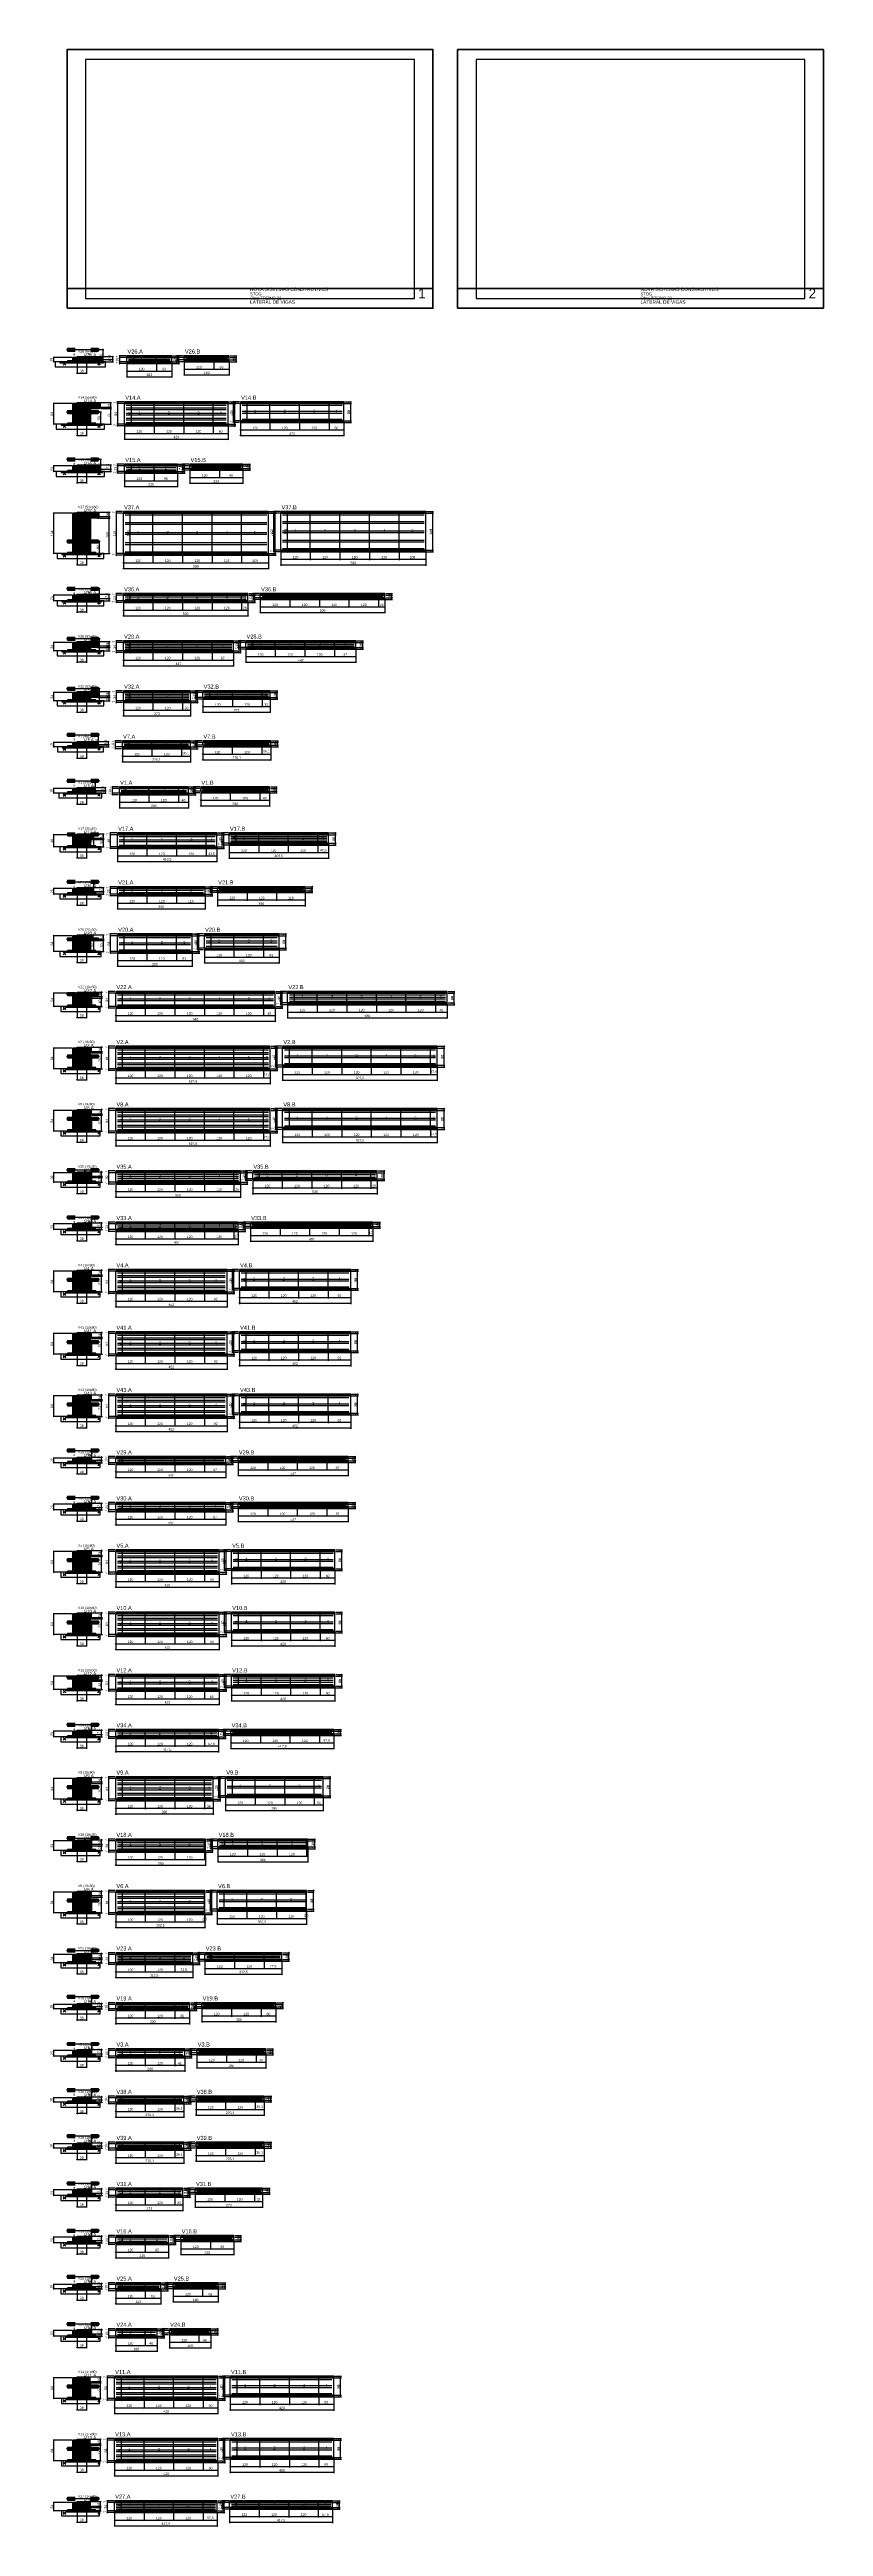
# Model space of a CAD drawing. Extents: x -9000 to 3070, y -8804 to 1250.
# Drawn here: x -72 to 3070, y -8804 to 1250 of the extents above.
import ezdxf
from ezdxf.enums import TextEntityAlignment as Align

# ---------------------------------------------------------------- set-up
doc = ezdxf.new("R2010")
doc.units = 0
for name, color, linetype in [('5', 5, 'Continuous'), ('BARRA_ANCORAGEM', 126, 'Continuous'), ('barrote', 126, 'Continuous'), ('CARIMBO', 255, 'Continuous'), ('CONCRETO', 251, 'Continuous'), ('COTA', 241, 'Continuous'), ('Cota Seção (2x)', 241, 'Continuous'), ('detalhes', 7, 'Continuous'), ('Folhas', 255, 'Continuous'), ('Hachura', 251, 'Continuous'), ('HACHURACONCRETO', 251, 'Continuous'), ('Madeira', 126, 'Continuous'), ('NOMENCLATURA', 7, 'Continuous'), ('Painéis', 200, 'Continuous'), ('presilha', 224, 'Continuous'), ('SARR_2.2x5', 40, 'Continuous'), ('SARR_2.2x7', 40, 'Continuous'), ('SARRAFO_2_2X7', 40, 'Continuous'), ('SCO-___-LAJ', 224, 'Continuous'), ('TENSOR', 224, 'Continuous'), ('Texto Seção', 7, 'Continuous')]:
    doc.layers.add(name, color=color, linetype=linetype)
doc.dimstyles.new('PAINEL', dxfattribs={"dimtxt": 10, "dimasz": 3, "dimexe": 3, "dimexo": 3, "dimgap": 3, "dimtad": 1, "dimblk": 'OBLIQUE', "dimblk1": 'OBLIQUE', "dimcen": 2.5, "dimclrd": 4, "dimclre": 4, "dimclrt": 240, "dimazin": 3, "dimtfac": 1, "dimtmove": 0, "dimatfit": 3})
doc.dimstyles.new('SECAO2X', dxfattribs={"dimtxt": 7, "dimasz": 5, "dimexe": 3, "dimexo": 3, "dimgap": 2, "dimtad": 3, "dimblk": 'OBLIQUE', "dimblk1": 'OBLIQUE', "dimcen": 2.5, "dimclrd": 4, "dimclre": 4, "dimclrt": 1, "dimazin": 3, "dimtfac": 1, "dimtmove": 0, "dimatfit": 3})

# ---------------------------------------------------------------- blocks, each defined once
blk = doc.blocks.new('PAR_ESQ')
for p, q in [((-1, -1), (1, 1)), ((-1, 1), (1, -1))]:
    blk.add_line(p, q)
blk = doc.blocks.new('PAR_FUNDO_ESQ')
for p, q in [((-1, -1), (1, 1)), ((-1, 1), (1, -1))]:
    blk.add_line(p, q)
blk = doc.blocks.new('PAR_FUNDO_DIR')
for p, q in [((-1, -1), (1, 1)), ((-1, 1), (1, -1))]:
    blk.add_line(p, q)
blk = doc.blocks.new('par_int_esq')
for p, q in [((-1, -1), (1, 1)), ((-1, 1), (1, -1))]:
    blk.add_line(p, q)
blk = doc.blocks.new('par_int_dir')
for p, q in [((-1, -1), (1, 1)), ((-1, 1), (1, -1))]:
    blk.add_line(p, q)
blk = doc.blocks.new('_OBLIQUE')
at = {"color": 0, "linetype": 'BYBLOCK'}
blk.add_line((-0.5, -0.5), (0.5, 0.5), dxfattribs=at)

msp = doc.modelspace()

# ---------------------------------------------------------------- hatches: boundary and pattern name
at = {"layer": 'COTA'}
h = msp.add_hatch(dxfattribs=at)
h.set_pattern_fill('ANSI31', scale=0.4)
h.paths.add_polyline_path([(40, -10), (40, 4), (142.49, 4), (142.49, -8.6), (78, -8.6), (78, -10)])
h = msp.add_hatch(dxfattribs=at)
h.set_pattern_fill('ANSI31', scale=0.5)
h.paths.add_polyline_path([(242, 0), (362, 0), (362, 7), (242, 7)])
h = msp.add_hatch(dxfattribs=at)
h.set_pattern_fill('ANSI31', scale=0.5)
h.paths.add_polyline_path([(362, 0), (425, 0), (425, 7), (362, 7)])
h = msp.add_hatch(dxfattribs=at)
h.set_pattern_fill('ANSI31', scale=0.5)
h.paths.add_polyline_path([(475, 0), (595, 0), (595, 7), (475, 7)])
h = msp.add_hatch(dxfattribs=at)
h.set_pattern_fill('ANSI31', scale=0.5)
h.paths.add_polyline_path([(595, 0), (658, 0), (658, 7), (595, 7)])
h = msp.add_hatch(dxfattribs=at)
h.set_pattern_fill('ANSI31', scale=0.5)
h.paths.add_polyline_path([(242, -25), (362, -25), (362, -18), (242, -18)])
h = msp.add_hatch(dxfattribs=at)
h.set_pattern_fill('ANSI31', scale=0.5)
h.paths.add_polyline_path([(362, -25), (425, -25), (425, -18), (362, -18)])
h = msp.add_hatch(dxfattribs=at)
h.set_pattern_fill('ANSI31', scale=0.5)
h.paths.add_polyline_path([(475, -17), (595, -17), (595, -10), (475, -10)])
h = msp.add_hatch(dxfattribs=at)
h.set_pattern_fill('ANSI31', scale=0.5)
h.paths.add_polyline_path([(595, -17), (658, -17), (658, -10), (595, -10)])
h = msp.add_hatch(dxfattribs=at)
h.set_pattern_fill('ANSI31', scale=0.4)
h.paths.add_polyline_path([(40, -263), (40, -183), (133.95, -183), (133.95, -207), (78, -207), (78, -263)])
h = msp.add_hatch(dxfattribs=at)
h.set_pattern_fill('ANSI31', scale=0.5)
h.paths.add_polyline_path([(233, -187), (353, -187), (353, -180), (233, -180)])
h = msp.add_hatch(dxfattribs=at)
h.set_pattern_fill('ANSI31', scale=0.5)
h.paths.add_polyline_path([(353, -187), (473, -187), (473, -180), (353, -180)])
h = msp.add_hatch(dxfattribs=at)
h.set_pattern_fill('ANSI31', scale=0.5)
h.paths.add_polyline_path([(473, -187), (593, -187), (593, -180), (473, -180)])
h = msp.add_hatch(dxfattribs=at)
h.set_pattern_fill('ANSI31', scale=0.5)
h.paths.add_polyline_path([(593, -187), (653, -187), (653, -180), (593, -180)])
h = msp.add_hatch(dxfattribs=at)
h.set_pattern_fill('ANSI31', scale=0.5)
h.paths.add_polyline_path([(703, -187), (823, -187), (823, -180), (703, -180)])
h = msp.add_hatch(dxfattribs=at)
h.set_pattern_fill('ANSI31', scale=0.5)
h.paths.add_polyline_path([(823, -187), (943, -187), (943, -180), (823, -180)])
h = msp.add_hatch(dxfattribs=at)
h.set_pattern_fill('ANSI31', scale=0.5)
h.paths.add_polyline_path([(943, -187), (1063, -187), (1063, -180), (943, -180)])
h = msp.add_hatch(dxfattribs=at)
h.set_pattern_fill('ANSI31', scale=0.5)
h.paths.add_polyline_path([(1063, -187), (1123, -187), (1123, -180), (1063, -180)])
h = msp.add_hatch(dxfattribs=at)
h.set_pattern_fill('ANSI31', scale=0.5)
h.paths.add_polyline_path([(233, -278), (353, -278), (353, -271), (233, -271)])
h = msp.add_hatch(dxfattribs=at)
h.set_pattern_fill('ANSI31', scale=0.5)
h.paths.add_polyline_path([(353, -278), (473, -278), (473, -271), (353, -271)])
h = msp.add_hatch(dxfattribs=at)
h.set_pattern_fill('ANSI31', scale=0.5)
h.paths.add_polyline_path([(473, -278), (593, -278), (593, -271), (473, -271)])
h = msp.add_hatch(dxfattribs=at)
h.set_pattern_fill('ANSI31', scale=0.5)
h.paths.add_polyline_path([(593, -278), (653, -278), (653, -271), (593, -271)])
h = msp.add_hatch(dxfattribs=at)
h.set_pattern_fill('ANSI31', scale=0.5)
h.paths.add_polyline_path([(703, -264), (823, -264), (823, -257), (703, -257)])
h = msp.add_hatch(dxfattribs=at)
h.set_pattern_fill('ANSI31', scale=0.5)
h.paths.add_polyline_path([(823, -264), (943, -264), (943, -257), (823, -257)])
h = msp.add_hatch(dxfattribs=at)
h.set_pattern_fill('ANSI31', scale=0.5)
h.paths.add_polyline_path([(943, -264), (1063, -264), (1063, -257), (943, -257)])
h = msp.add_hatch(dxfattribs=at)
h.set_pattern_fill('ANSI31', scale=0.5)
h.paths.add_polyline_path([(1063, -264), (1123, -264), (1123, -257), (1063, -257)])
h = msp.add_hatch(dxfattribs=at)
h.set_pattern_fill('ANSI31', scale=0.4)
h.paths.add_polyline_path([(40, -455), (40, -436), (133.95, -436), (133.95, -453.6), (78, -453.6), (78, -455)])
h = msp.add_hatch(dxfattribs=at)
h.set_pattern_fill('ANSI31', scale=0.5)
h.paths.add_polyline_path([(233, -440), (353, -440), (353, -433), (233, -433)])
h = msp.add_hatch(dxfattribs=at)
h.set_pattern_fill('ANSI31', scale=0.5)
h.paths.add_polyline_path([(233, -470), (353, -470), (353, -463), (233, -463)])
h = msp.add_hatch(dxfattribs=at)
h.set_pattern_fill('ANSI31', scale=0.5)
h.paths.add_polyline_path([(353, -440), (448, -440), (448, -433), (353, -433)])
h = msp.add_hatch(dxfattribs=at)
h.set_pattern_fill('ANSI31', scale=0.5)
h.paths.add_polyline_path([(353, -470), (448, -470), (448, -463), (353, -463)])
h = msp.add_hatch(dxfattribs=at)
h.set_pattern_fill('ANSI31', scale=0.5)
h.paths.add_polyline_path([(498, -440), (618, -440), (618, -433), (498, -433)])
h = msp.add_hatch(dxfattribs=at)
h.set_pattern_fill('ANSI31', scale=0.5)
h.paths.add_polyline_path([(498, -457), (618, -457), (618, -450), (498, -450)])
h = msp.add_hatch(dxfattribs=at)
h.set_pattern_fill('ANSI31', scale=0.5)
h.paths.add_polyline_path([(618, -440), (713, -440), (713, -433), (618, -433)])
h = msp.add_hatch(dxfattribs=at)
h.set_pattern_fill('ANSI31', scale=0.5)
h.paths.add_polyline_path([(618, -457), (713, -457), (713, -450), (618, -450)])
h = msp.add_hatch(dxfattribs=at)
h.set_pattern_fill('ANSI31', scale=0.4)
h.paths.add_polyline_path([(40, -788), (40, -628), (128, -628), (128, -652), (78, -652), (78, -788)])
h = msp.add_hatch(dxfattribs=at)
h.set_pattern_fill('ANSI31', scale=0.5)
h.paths.add_polyline_path([(228, -632), (348, -632), (348, -625), (228, -625)])
h = msp.add_hatch(dxfattribs=at)
h.set_pattern_fill('ANSI31', scale=0.5)
h.paths.add_polyline_path([(348, -632), (468, -632), (468, -625), (348, -625)])
h = msp.add_hatch(dxfattribs=at)
h.set_pattern_fill('ANSI31', scale=0.5)
h.paths.add_polyline_path([(468, -632), (588, -632), (588, -625), (468, -625)])
h = msp.add_hatch(dxfattribs=at)
h.set_pattern_fill('ANSI31', scale=0.5)
h.paths.add_polyline_path([(588, -632), (708, -632), (708, -625), (588, -625)])
h = msp.add_hatch(dxfattribs=at)
h.set_pattern_fill('ANSI31', scale=0.5)
h.paths.add_polyline_path([(708, -632), (817, -632), (817, -625), (708, -625)])
h = msp.add_hatch(dxfattribs=at)
h.set_pattern_fill('ANSI31', scale=0.5)
h.paths.add_polyline_path([(867, -632), (987, -632), (987, -625), (867, -625)])
h = msp.add_hatch(dxfattribs=at)
h.set_pattern_fill('ANSI31', scale=0.5)
h.paths.add_polyline_path([(987, -632), (1107, -632), (1107, -625), (987, -625)])
h = msp.add_hatch(dxfattribs=at)
h.set_pattern_fill('ANSI31', scale=0.5)
h.paths.add_polyline_path([(1107, -632), (1227, -632), (1227, -625), (1107, -625)])
h = msp.add_hatch(dxfattribs=at)
h.set_pattern_fill('ANSI31', scale=0.5)
h.paths.add_polyline_path([(1227, -632), (1347, -632), (1347, -625), (1227, -625)])
h = msp.add_hatch(dxfattribs=at)
h.set_pattern_fill('ANSI31', scale=0.5)
h.paths.add_polyline_path([(1347, -632), (1456, -632), (1456, -625), (1347, -625)])
h = msp.add_hatch(dxfattribs=at)
h.set_pattern_fill('ANSI31', scale=0.5)
h.paths.add_polyline_path([(228, -803), (348, -803), (348, -796), (228, -796)])
h = msp.add_hatch(dxfattribs=at)
h.set_pattern_fill('ANSI31', scale=0.5)
h.paths.add_polyline_path([(348, -803), (468, -803), (468, -796), (348, -796)])
h = msp.add_hatch(dxfattribs=at)
h.set_pattern_fill('ANSI31', scale=0.5)
h.paths.add_polyline_path([(468, -803), (588, -803), (588, -796), (468, -796)])
h = msp.add_hatch(dxfattribs=at)
h.set_pattern_fill('ANSI31', scale=0.5)
h.paths.add_polyline_path([(588, -803), (708, -803), (708, -796), (588, -796)])
h = msp.add_hatch(dxfattribs=at)
h.set_pattern_fill('ANSI31', scale=0.5)
h.paths.add_polyline_path([(708, -803), (817, -803), (817, -796), (708, -796)])
h = msp.add_hatch(dxfattribs=at)
h.set_pattern_fill('ANSI31', scale=0.5)
h.paths.add_polyline_path([(867, -789), (987, -789), (987, -782), (867, -782)])
h = msp.add_hatch(dxfattribs=at)
h.set_pattern_fill('ANSI31', scale=0.5)
h.paths.add_polyline_path([(987, -789), (1107, -789), (1107, -782), (987, -782)])
h = msp.add_hatch(dxfattribs=at)
h.set_pattern_fill('ANSI31', scale=0.5)
h.paths.add_polyline_path([(1107, -789), (1227, -789), (1227, -782), (1107, -782)])
h = msp.add_hatch(dxfattribs=at)
h.set_pattern_fill('ANSI31', scale=0.5)
h.paths.add_polyline_path([(1227, -789), (1347, -789), (1347, -782), (1227, -782)])
h = msp.add_hatch(dxfattribs=at)
h.set_pattern_fill('ANSI31', scale=0.5)
h.paths.add_polyline_path([(1347, -789), (1456, -789), (1456, -782), (1347, -782)])
h = msp.add_hatch(dxfattribs=at)
h.set_pattern_fill('ANSI31', scale=0.4)
h.paths.add_polyline_path([(40, -980), (40, -961), (128, -961), (128, -978.6), (78, -978.6), (78, -980)])
h = msp.add_hatch(dxfattribs=at)
h.set_pattern_fill('ANSI31', scale=0.5)
h.paths.add_polyline_path([(228, -965), (348, -965), (348, -958), (228, -958)])
h = msp.add_hatch(dxfattribs=at)
h.set_pattern_fill('ANSI31', scale=0.5)
h.paths.add_polyline_path([(228, -995), (348, -995), (348, -988), (228, -988)])
h = msp.add_hatch(dxfattribs=at)
h.set_pattern_fill('ANSI31', scale=0.5)
h.paths.add_polyline_path([(348, -965), (468, -965), (468, -958), (348, -958)])
h = msp.add_hatch(dxfattribs=at)
h.set_pattern_fill('ANSI31', scale=0.5)
h.paths.add_polyline_path([(348, -995), (468, -995), (468, -988), (348, -988)])
h = msp.add_hatch(dxfattribs=at)
h.set_pattern_fill('ANSI31', scale=0.5)
h.paths.add_polyline_path([(468, -965), (588, -965), (588, -958), (468, -958)])
h = msp.add_hatch(dxfattribs=at)
h.set_pattern_fill('ANSI31', scale=0.5)
h.paths.add_polyline_path([(468, -995), (588, -995), (588, -988), (468, -988)])
h = msp.add_hatch(dxfattribs=at)
h.set_pattern_fill('ANSI31', scale=0.5)
h.paths.add_polyline_path([(588, -965), (708, -965), (708, -958), (588, -958)])
h = msp.add_hatch(dxfattribs=at)
h.set_pattern_fill('ANSI31', scale=0.5)
h.paths.add_polyline_path([(588, -995), (708, -995), (708, -988), (588, -988)])
h = msp.add_hatch(dxfattribs=at)
h.set_pattern_fill('ANSI31', scale=0.5)
h.paths.add_polyline_path([(708, -965), (734, -965), (734, -958), (708, -958)])
h = msp.add_hatch(dxfattribs=at)
h.set_pattern_fill('ANSI31', scale=0.5)
h.paths.add_polyline_path([(708, -995), (734, -995), (734, -988), (708, -988)])
h = msp.add_hatch(dxfattribs=at)
h.set_pattern_fill('ANSI31', scale=0.5)
h.paths.add_polyline_path([(784, -965), (904, -965), (904, -958), (784, -958)])
h = msp.add_hatch(dxfattribs=at)
h.set_pattern_fill('ANSI31', scale=0.5)
h.paths.add_polyline_path([(784, -982), (904, -982), (904, -975), (784, -975)])
h = msp.add_hatch(dxfattribs=at)
h.set_pattern_fill('ANSI31', scale=0.5)
h.paths.add_polyline_path([(904, -965), (1024, -965), (1024, -958), (904, -958)])
h = msp.add_hatch(dxfattribs=at)
h.set_pattern_fill('ANSI31', scale=0.5)
h.paths.add_polyline_path([(904, -982), (1024, -982), (1024, -975), (904, -975)])
h = msp.add_hatch(dxfattribs=at)
h.set_pattern_fill('ANSI31', scale=0.5)
h.paths.add_polyline_path([(1024, -965), (1144, -965), (1144, -958), (1024, -958)])
h = msp.add_hatch(dxfattribs=at)
h.set_pattern_fill('ANSI31', scale=0.5)
h.paths.add_polyline_path([(1024, -982), (1144, -982), (1144, -975), (1024, -975)])
h = msp.add_hatch(dxfattribs=at)
h.set_pattern_fill('ANSI31', scale=0.5)
h.paths.add_polyline_path([(1144, -965), (1264, -965), (1264, -958), (1144, -958)])
h = msp.add_hatch(dxfattribs=at)
h.set_pattern_fill('ANSI31', scale=0.5)
h.paths.add_polyline_path([(1144, -982), (1264, -982), (1264, -975), (1144, -975)])
h = msp.add_hatch(dxfattribs=at)
h.set_pattern_fill('ANSI31', scale=0.5)
h.paths.add_polyline_path([(1264, -965), (1290, -965), (1290, -958), (1264, -958)])
h = msp.add_hatch(dxfattribs=at)
h.set_pattern_fill('ANSI31', scale=0.5)
h.paths.add_polyline_path([(1264, -982), (1290, -982), (1290, -975), (1264, -975)])
h = msp.add_hatch(dxfattribs=at)
h.set_pattern_fill('ANSI31', scale=0.4)
h.paths.add_polyline_path([(40, -1183), (40, -1153), (128, -1153), (128, -1177), (78, -1177), (78, -1183)])
h = msp.add_hatch(dxfattribs=at)
h.set_pattern_fill('ANSI31', scale=0.5)
h.paths.add_polyline_path([(228, -1157), (348, -1157), (348, -1150), (228, -1150)])
h = msp.add_hatch(dxfattribs=at)
h.set_pattern_fill('ANSI31', scale=0.5)
h.paths.add_polyline_path([(228, -1198), (348, -1198), (348, -1191), (228, -1191)])
h = msp.add_hatch(dxfattribs=at)
h.set_pattern_fill('ANSI31', scale=0.5)
h.paths.add_polyline_path([(348, -1157), (468, -1157), (468, -1150), (348, -1150)])
h = msp.add_hatch(dxfattribs=at)
h.set_pattern_fill('ANSI31', scale=0.5)
h.paths.add_polyline_path([(348, -1198), (468, -1198), (468, -1191), (348, -1191)])
h = msp.add_hatch(dxfattribs=at)
h.set_pattern_fill('ANSI31', scale=0.5)
h.paths.add_polyline_path([(468, -1157), (588, -1157), (588, -1150), (468, -1150)])
h = msp.add_hatch(dxfattribs=at)
h.set_pattern_fill('ANSI31', scale=0.5)
h.paths.add_polyline_path([(468, -1198), (588, -1198), (588, -1191), (468, -1191)])
h = msp.add_hatch(dxfattribs=at)
h.set_pattern_fill('ANSI31', scale=0.5)
h.paths.add_polyline_path([(588, -1157), (675, -1157), (675, -1150), (588, -1150)])
h = msp.add_hatch(dxfattribs=at)
h.set_pattern_fill('ANSI31', scale=0.5)
h.paths.add_polyline_path([(588, -1198), (675, -1198), (675, -1191), (588, -1191)])
h = msp.add_hatch(dxfattribs=at)
h.set_pattern_fill('ANSI31', scale=0.5)
h.paths.add_polyline_path([(725, -1157), (845, -1157), (845, -1150), (725, -1150)])
h = msp.add_hatch(dxfattribs=at)
h.set_pattern_fill('ANSI31', scale=0.5)
h.paths.add_polyline_path([(725, -1184), (845, -1184), (845, -1177), (725, -1177)])
h = msp.add_hatch(dxfattribs=at)
h.set_pattern_fill('ANSI31', scale=0.5)
h.paths.add_polyline_path([(845, -1157), (965, -1157), (965, -1150), (845, -1150)])
h = msp.add_hatch(dxfattribs=at)
h.set_pattern_fill('ANSI31', scale=0.5)
h.paths.add_polyline_path([(845, -1184), (965, -1184), (965, -1177), (845, -1177)])
h = msp.add_hatch(dxfattribs=at)
h.set_pattern_fill('ANSI31', scale=0.5)
h.paths.add_polyline_path([(965, -1157), (1085, -1157), (1085, -1150), (965, -1150)])
h = msp.add_hatch(dxfattribs=at)
h.set_pattern_fill('ANSI31', scale=0.5)
h.paths.add_polyline_path([(965, -1184), (1085, -1184), (1085, -1177), (965, -1177)])
h = msp.add_hatch(dxfattribs=at)
h.set_pattern_fill('ANSI31', scale=0.5)
h.paths.add_polyline_path([(1085, -1157), (1172, -1157), (1172, -1150), (1085, -1150)])
h = msp.add_hatch(dxfattribs=at)
h.set_pattern_fill('ANSI31', scale=0.5)
h.paths.add_polyline_path([(1085, -1184), (1172, -1184), (1172, -1177), (1085, -1177)])
h = msp.add_hatch(dxfattribs=at)
h.set_pattern_fill('ANSI31', scale=0.4)
h.paths.add_polyline_path([(40, -1386), (40, -1356), (128, -1356), (128, -1380), (78, -1380), (78, -1386)])
h = msp.add_hatch(dxfattribs=at)
h.set_pattern_fill('ANSI31', scale=0.5)
h.paths.add_polyline_path([(228, -1360), (348, -1360), (348, -1353), (228, -1353)])
h = msp.add_hatch(dxfattribs=at)
h.set_pattern_fill('ANSI31', scale=0.5)
h.paths.add_polyline_path([(228, -1401), (348, -1401), (348, -1394), (228, -1394)])
h = msp.add_hatch(dxfattribs=at)
h.set_pattern_fill('ANSI31', scale=0.5)
h.paths.add_polyline_path([(348, -1360), (468, -1360), (468, -1353), (348, -1353)])
h = msp.add_hatch(dxfattribs=at)
h.set_pattern_fill('ANSI31', scale=0.5)
h.paths.add_polyline_path([(348, -1401), (468, -1401), (468, -1394), (348, -1394)])
h = msp.add_hatch(dxfattribs=at)
h.set_pattern_fill('ANSI31', scale=0.5)
h.paths.add_polyline_path([(468, -1360), (501, -1360), (501, -1353), (468, -1353)])
h = msp.add_hatch(dxfattribs=at)
h.set_pattern_fill('ANSI31', scale=0.5)
h.paths.add_polyline_path([(468, -1401), (501, -1401), (501, -1394), (468, -1394)])
h = msp.add_hatch(dxfattribs=at)
h.set_pattern_fill('ANSI31', scale=0.5)
h.paths.add_polyline_path([(551, -1360), (671, -1360), (671, -1353), (551, -1353)])
h = msp.add_hatch(dxfattribs=at)
h.set_pattern_fill('ANSI31', scale=0.5)
h.paths.add_polyline_path([(551, -1387), (671, -1387), (671, -1380), (551, -1380)])
h = msp.add_hatch(dxfattribs=at)
h.set_pattern_fill('ANSI31', scale=0.5)
h.paths.add_polyline_path([(671, -1360), (791, -1360), (791, -1353), (671, -1353)])
h = msp.add_hatch(dxfattribs=at)
h.set_pattern_fill('ANSI31', scale=0.5)
h.paths.add_polyline_path([(671, -1387), (791, -1387), (791, -1380), (671, -1380)])
h = msp.add_hatch(dxfattribs=at)
h.set_pattern_fill('ANSI31', scale=0.5)
h.paths.add_polyline_path([(791, -1360), (824, -1360), (824, -1353), (791, -1353)])
h = msp.add_hatch(dxfattribs=at)
h.set_pattern_fill('ANSI31', scale=0.5)
h.paths.add_polyline_path([(791, -1387), (824, -1387), (824, -1380), (791, -1380)])
h = msp.add_hatch(dxfattribs=at)
h.set_pattern_fill('ANSI31', scale=0.4)
h.paths.add_polyline_path([(40, -1573), (40, -1559), (124.49, -1559), (124.49, -1571.6), (78, -1571.6), (78, -1573)])
h = msp.add_hatch(dxfattribs=at)
h.set_pattern_fill('ANSI31', scale=0.5)
h.paths.add_polyline_path([(224, -1563), (344, -1563), (344, -1556), (224, -1556)])
h = msp.add_hatch(dxfattribs=at)
h.set_pattern_fill('ANSI31', scale=0.5)
h.paths.add_polyline_path([(224, -1588), (344, -1588), (344, -1581), (224, -1581)])
h = msp.add_hatch(dxfattribs=at)
h.set_pattern_fill('ANSI31', scale=0.5)
h.paths.add_polyline_path([(344, -1563), (464, -1563), (464, -1556), (344, -1556)])
h = msp.add_hatch(dxfattribs=at)
h.set_pattern_fill('ANSI31', scale=0.5)
h.paths.add_polyline_path([(344, -1588), (464, -1588), (464, -1581), (344, -1581)])
h = msp.add_hatch(dxfattribs=at)
h.set_pattern_fill('ANSI31', scale=0.5)
h.paths.add_polyline_path([(464, -1563), (500.1, -1563), (500.1, -1556), (464, -1556)])
h = msp.add_hatch(dxfattribs=at)
h.set_pattern_fill('ANSI31', scale=0.5)
h.paths.add_polyline_path([(464, -1588), (500.1, -1588), (500.1, -1581), (464, -1581)])
h = msp.add_hatch(dxfattribs=at)
h.set_pattern_fill('ANSI31', scale=0.5)
h.paths.add_polyline_path([(550.1, -1563), (670.1, -1563), (670.1, -1556), (550.1, -1556)])
h = msp.add_hatch(dxfattribs=at)
h.set_pattern_fill('ANSI31', scale=0.5)
h.paths.add_polyline_path([(550.1, -1580), (670.1, -1580), (670.1, -1573), (550.1, -1573)])
h = msp.add_hatch(dxfattribs=at)
h.set_pattern_fill('ANSI31', scale=0.5)
h.paths.add_polyline_path([(670.1, -1563), (790.1, -1563), (790.1, -1556), (670.1, -1556)])
h = msp.add_hatch(dxfattribs=at)
h.set_pattern_fill('ANSI31', scale=0.5)
h.paths.add_polyline_path([(670.1, -1580), (790.1, -1580), (790.1, -1573), (670.1, -1573)])
h = msp.add_hatch(dxfattribs=at)
h.set_pattern_fill('ANSI31', scale=0.5)
h.paths.add_polyline_path([(790.1, -1563), (826.2, -1563), (826.2, -1556), (790.1, -1556)])
h = msp.add_hatch(dxfattribs=at)
h.set_pattern_fill('ANSI31', scale=0.5)
h.paths.add_polyline_path([(790.1, -1580), (826.2, -1580), (826.2, -1573), (790.1, -1573)])
h = msp.add_hatch(dxfattribs=at)
h.set_pattern_fill('ANSI31', scale=0.4)
h.paths.add_polyline_path([(40, -1760), (40, -1746), (112.43, -1746), (112.43, -1758.6), (78, -1758.6), (78, -1760)])
h = msp.add_hatch(dxfattribs=at)
h.set_pattern_fill('ANSI31', scale=0.5)
h.paths.add_polyline_path([(212, -1750), (332, -1750), (332, -1743), (212, -1743)])
h = msp.add_hatch(dxfattribs=at)
h.set_pattern_fill('ANSI31', scale=0.5)
h.paths.add_polyline_path([(212, -1775), (332, -1775), (332, -1768), (212, -1768)])
h = msp.add_hatch(dxfattribs=at)
h.set_pattern_fill('ANSI31', scale=0.5)
h.paths.add_polyline_path([(332, -1750), (452, -1750), (452, -1743), (332, -1743)])
h = msp.add_hatch(dxfattribs=at)
h.set_pattern_fill('ANSI31', scale=0.5)
h.paths.add_polyline_path([(332, -1775), (452, -1775), (452, -1768), (332, -1768)])
h = msp.add_hatch(dxfattribs=at)
h.set_pattern_fill('ANSI31', scale=0.5)
h.paths.add_polyline_path([(452, -1750), (492, -1750), (492, -1743), (452, -1743)])
h = msp.add_hatch(dxfattribs=at)
h.set_pattern_fill('ANSI31', scale=0.5)
h.paths.add_polyline_path([(452, -1775), (492, -1775), (492, -1768), (452, -1768)])
h = msp.add_hatch(dxfattribs=at)
h.set_pattern_fill('ANSI31', scale=0.5)
h.paths.add_polyline_path([(542, -1750), (662, -1750), (662, -1743), (542, -1743)])
h = msp.add_hatch(dxfattribs=at)
h.set_pattern_fill('ANSI31', scale=0.5)
h.paths.add_polyline_path([(542, -1767), (662, -1767), (662, -1760), (542, -1760)])
h = msp.add_hatch(dxfattribs=at)
h.set_pattern_fill('ANSI31', scale=0.5)
h.paths.add_polyline_path([(662, -1750), (782, -1750), (782, -1743), (662, -1743)])
h = msp.add_hatch(dxfattribs=at)
h.set_pattern_fill('ANSI31', scale=0.5)
h.paths.add_polyline_path([(662, -1767), (782, -1767), (782, -1760), (662, -1760)])
h = msp.add_hatch(dxfattribs=at)
h.set_pattern_fill('ANSI31', scale=0.5)
h.paths.add_polyline_path([(782, -1750), (822, -1750), (822, -1743), (782, -1743)])
h = msp.add_hatch(dxfattribs=at)
h.set_pattern_fill('ANSI31', scale=0.5)
h.paths.add_polyline_path([(782, -1767), (822, -1767), (822, -1760), (782, -1760)])
h = msp.add_hatch(dxfattribs=at)
h.set_pattern_fill('ANSI31', scale=0.4)
h.paths.add_polyline_path([(40, -1978), (40, -1933), (104.7, -1933), (104.7, -1957), (78, -1957), (78, -1978)])
h = msp.add_hatch(dxfattribs=at)
h.set_pattern_fill('ANSI31', scale=0.5)
h.paths.add_polyline_path([(204, -1937), (324, -1937), (324, -1930), (204, -1930)])
h = msp.add_hatch(dxfattribs=at)
h.set_pattern_fill('ANSI31', scale=0.5)
h.paths.add_polyline_path([(204, -1993), (324, -1993), (324, -1986), (204, -1986)])
h = msp.add_hatch(dxfattribs=at)
h.set_pattern_fill('ANSI31', scale=0.5)
h.paths.add_polyline_path([(324, -1937), (444, -1937), (444, -1930), (324, -1930)])
h = msp.add_hatch(dxfattribs=at)
h.set_pattern_fill('ANSI31', scale=0.5)
h.paths.add_polyline_path([(324, -1993), (444, -1993), (444, -1986), (324, -1986)])
h = msp.add_hatch(dxfattribs=at)
h.set_pattern_fill('ANSI31', scale=0.5)
h.paths.add_polyline_path([(444, -1937), (564, -1937), (564, -1930), (444, -1930)])
h = msp.add_hatch(dxfattribs=at)
h.set_pattern_fill('ANSI31', scale=0.5)
h.paths.add_polyline_path([(444, -1993), (564, -1993), (564, -1986), (444, -1986)])
h = msp.add_hatch(dxfattribs=at)
h.set_pattern_fill('ANSI31', scale=0.5)
h.paths.add_polyline_path([(564, -1937), (607.5, -1937), (607.5, -1930), (564, -1930)])
h = msp.add_hatch(dxfattribs=at)
h.set_pattern_fill('ANSI31', scale=0.5)
h.paths.add_polyline_path([(564, -1993), (607.5, -1993), (607.5, -1986), (564, -1986)])
h = msp.add_hatch(dxfattribs=at)
h.set_pattern_fill('ANSI31', scale=0.5)
h.paths.add_polyline_path([(657.5, -1937), (777.5, -1937), (777.5, -1930), (657.5, -1930)])
h = msp.add_hatch(dxfattribs=at)
h.set_pattern_fill('ANSI31', scale=0.5)
h.paths.add_polyline_path([(657.5, -1979), (777.5, -1979), (777.5, -1972), (657.5, -1972)])
h = msp.add_hatch(dxfattribs=at)
h.set_pattern_fill('ANSI31', scale=0.5)
h.paths.add_polyline_path([(777.5, -1937), (897.5, -1937), (897.5, -1930), (777.5, -1930)])
h = msp.add_hatch(dxfattribs=at)
h.set_pattern_fill('ANSI31', scale=0.5)
h.paths.add_polyline_path([(777.5, -1979), (897.5, -1979), (897.5, -1972), (777.5, -1972)])
h = msp.add_hatch(dxfattribs=at)
h.set_pattern_fill('ANSI31', scale=0.5)
h.paths.add_polyline_path([(897.5, -1937), (1017.5, -1937), (1017.5, -1930), (897.5, -1930)])
h = msp.add_hatch(dxfattribs=at)
h.set_pattern_fill('ANSI31', scale=0.5)
h.paths.add_polyline_path([(897.5, -1979), (1017.5, -1979), (1017.5, -1972), (897.5, -1972)])
h = msp.add_hatch(dxfattribs=at)
h.set_pattern_fill('ANSI31', scale=0.5)
h.paths.add_polyline_path([(1017.5, -1937), (1061, -1937), (1061, -1930), (1017.5, -1930)])
h = msp.add_hatch(dxfattribs=at)
h.set_pattern_fill('ANSI31', scale=0.5)
h.paths.add_polyline_path([(1017.5, -1979), (1061, -1979), (1061, -1972), (1017.5, -1972)])
h = msp.add_hatch(dxfattribs=at)
h.set_pattern_fill('ANSI31', scale=0.4)
h.paths.add_polyline_path([(40, -2170), (40, -2151), (104.7, -2151), (104.7, -2168.6), (78, -2168.6), (78, -2170)])
h = msp.add_hatch(dxfattribs=at)
h.set_pattern_fill('ANSI31', scale=0.5)
h.paths.add_polyline_path([(204, -2155), (324, -2155), (324, -2148), (204, -2148)])
h = msp.add_hatch(dxfattribs=at)
h.set_pattern_fill('ANSI31', scale=0.5)
h.paths.add_polyline_path([(204, -2185), (324, -2185), (324, -2178), (204, -2178)])
h = msp.add_hatch(dxfattribs=at)
h.set_pattern_fill('ANSI31', scale=0.5)
h.paths.add_polyline_path([(324, -2155), (444, -2155), (444, -2148), (324, -2148)])
h = msp.add_hatch(dxfattribs=at)
h.set_pattern_fill('ANSI31', scale=0.5)
h.paths.add_polyline_path([(324, -2185), (444, -2185), (444, -2178), (324, -2178)])
h = msp.add_hatch(dxfattribs=at)
h.set_pattern_fill('ANSI31', scale=0.5)
h.paths.add_polyline_path([(444, -2155), (560, -2155), (560, -2148), (444, -2148)])
h = msp.add_hatch(dxfattribs=at)
h.set_pattern_fill('ANSI31', scale=0.5)
h.paths.add_polyline_path([(444, -2185), (560, -2185), (560, -2178), (444, -2178)])
h = msp.add_hatch(dxfattribs=at)
h.set_pattern_fill('ANSI31', scale=0.5)
h.paths.add_polyline_path([(610, -2155), (730, -2155), (730, -2148), (610, -2148)])
h = msp.add_hatch(dxfattribs=at)
h.set_pattern_fill('ANSI31', scale=0.5)
h.paths.add_polyline_path([(610, -2172), (730, -2172), (730, -2165), (610, -2165)])
h = msp.add_hatch(dxfattribs=at)
h.set_pattern_fill('ANSI31', scale=0.5)
h.paths.add_polyline_path([(730, -2155), (850, -2155), (850, -2148), (730, -2148)])
h = msp.add_hatch(dxfattribs=at)
h.set_pattern_fill('ANSI31', scale=0.5)
h.paths.add_polyline_path([(730, -2172), (850, -2172), (850, -2165), (730, -2165)])
h = msp.add_hatch(dxfattribs=at)
h.set_pattern_fill('ANSI31', scale=0.5)
h.paths.add_polyline_path([(850, -2155), (966, -2155), (966, -2148), (850, -2148)])
h = msp.add_hatch(dxfattribs=at)
h.set_pattern_fill('ANSI31', scale=0.5)
h.paths.add_polyline_path([(850, -2172), (966, -2172), (966, -2165), (850, -2165)])
h = msp.add_hatch(dxfattribs=at)
h.set_pattern_fill('ANSI31', scale=0.4)
h.paths.add_polyline_path([(40, -2403), (40, -2343), (104.7, -2343), (104.7, -2367), (78, -2367), (78, -2403)])
h = msp.add_hatch(dxfattribs=at)
h.set_pattern_fill('ANSI31', scale=0.5)
h.paths.add_polyline_path([(204, -2347), (324, -2347), (324, -2340), (204, -2340)])
h = msp.add_hatch(dxfattribs=at)
h.set_pattern_fill('ANSI31', scale=0.5)
h.paths.add_polyline_path([(204, -2418), (324, -2418), (324, -2411), (204, -2411)])
h = msp.add_hatch(dxfattribs=at)
h.set_pattern_fill('ANSI31', scale=0.5)
h.paths.add_polyline_path([(324, -2347), (444, -2347), (444, -2340), (324, -2340)])
h = msp.add_hatch(dxfattribs=at)
h.set_pattern_fill('ANSI31', scale=0.5)
h.paths.add_polyline_path([(324, -2418), (444, -2418), (444, -2411), (324, -2411)])
h = msp.add_hatch(dxfattribs=at)
h.set_pattern_fill('ANSI31', scale=0.5)
h.paths.add_polyline_path([(444, -2347), (507, -2347), (507, -2340), (444, -2340)])
h = msp.add_hatch(dxfattribs=at)
h.set_pattern_fill('ANSI31', scale=0.5)
h.paths.add_polyline_path([(444, -2418), (507, -2418), (507, -2411), (444, -2411)])
h = msp.add_hatch(dxfattribs=at)
h.set_pattern_fill('ANSI31', scale=0.5)
h.paths.add_polyline_path([(557, -2347), (677, -2347), (677, -2340), (557, -2340)])
h = msp.add_hatch(dxfattribs=at)
h.set_pattern_fill('ANSI31', scale=0.5)
h.paths.add_polyline_path([(557, -2404), (677, -2404), (677, -2397), (557, -2397)])
h = msp.add_hatch(dxfattribs=at)
h.set_pattern_fill('ANSI31', scale=0.5)
h.paths.add_polyline_path([(677, -2347), (797, -2347), (797, -2340), (677, -2340)])
h = msp.add_hatch(dxfattribs=at)
h.set_pattern_fill('ANSI31', scale=0.5)
h.paths.add_polyline_path([(677, -2404), (797, -2404), (797, -2397), (677, -2397)])
h = msp.add_hatch(dxfattribs=at)
h.set_pattern_fill('ANSI31', scale=0.5)
h.paths.add_polyline_path([(797, -2347), (860, -2347), (860, -2340), (797, -2340)])
h = msp.add_hatch(dxfattribs=at)
h.set_pattern_fill('ANSI31', scale=0.5)
h.paths.add_polyline_path([(797, -2404), (860, -2404), (860, -2397), (797, -2397)])
h = msp.add_hatch(dxfattribs=at)
h.set_pattern_fill('ANSI31', scale=0.4)
h.paths.add_polyline_path([(40, -2626), (40, -2576), (97, -2576), (97, -2600), (78, -2600), (78, -2626)])
h = msp.add_hatch(dxfattribs=at)
h.set_pattern_fill('ANSI31', scale=0.5)
h.paths.add_polyline_path([(197, -2580), (317, -2580), (317, -2573), (197, -2573)])
h = msp.add_hatch(dxfattribs=at)
h.set_pattern_fill('ANSI31', scale=0.5)
h.paths.add_polyline_path([(317, -2580), (437, -2580), (437, -2573), (317, -2573)])
h = msp.add_hatch(dxfattribs=at)
h.set_pattern_fill('ANSI31', scale=0.5)
h.paths.add_polyline_path([(437, -2580), (557, -2580), (557, -2573), (437, -2573)])
h = msp.add_hatch(dxfattribs=at)
h.set_pattern_fill('ANSI31', scale=0.5)
h.paths.add_polyline_path([(557, -2580), (677, -2580), (677, -2573), (557, -2573)])
h = msp.add_hatch(dxfattribs=at)
h.set_pattern_fill('ANSI31', scale=0.5)
h.paths.add_polyline_path([(677, -2580), (797, -2580), (797, -2573), (677, -2573)])
h = msp.add_hatch(dxfattribs=at)
h.set_pattern_fill('ANSI31', scale=0.5)
h.paths.add_polyline_path([(797, -2580), (845, -2580), (845, -2573), (797, -2573)])
h = msp.add_hatch(dxfattribs=at)
h.set_pattern_fill('ANSI31', scale=0.5)
h.paths.add_polyline_path([(895, -2580), (1015, -2580), (1015, -2573), (895, -2573)])
h = msp.add_hatch(dxfattribs=at)
h.set_pattern_fill('ANSI31', scale=0.5)
h.paths.add_polyline_path([(1015, -2580), (1135, -2580), (1135, -2573), (1015, -2573)])
h = msp.add_hatch(dxfattribs=at)
h.set_pattern_fill('ANSI31', scale=0.5)
h.paths.add_polyline_path([(1135, -2580), (1255, -2580), (1255, -2573), (1135, -2573)])
h = msp.add_hatch(dxfattribs=at)
h.set_pattern_fill('ANSI31', scale=0.5)
h.paths.add_polyline_path([(1255, -2580), (1375, -2580), (1375, -2573), (1255, -2573)])
h = msp.add_hatch(dxfattribs=at)
h.set_pattern_fill('ANSI31', scale=0.5)
h.paths.add_polyline_path([(1375, -2580), (1495, -2580), (1495, -2573), (1375, -2573)])
h = msp.add_hatch(dxfattribs=at)
h.set_pattern_fill('ANSI31', scale=0.5)
h.paths.add_polyline_path([(1495, -2580), (1543, -2580), (1543, -2573), (1495, -2573)])
h = msp.add_hatch(dxfattribs=at)
h.set_pattern_fill('ANSI31', scale=0.5)
h.paths.add_polyline_path([(197, -2641), (317, -2641), (317, -2634), (197, -2634)])
h = msp.add_hatch(dxfattribs=at)
h.set_pattern_fill('ANSI31', scale=0.5)
h.paths.add_polyline_path([(317, -2641), (437, -2641), (437, -2634), (317, -2634)])
h = msp.add_hatch(dxfattribs=at)
h.set_pattern_fill('ANSI31', scale=0.5)
h.paths.add_polyline_path([(437, -2641), (557, -2641), (557, -2634), (437, -2634)])
h = msp.add_hatch(dxfattribs=at)
h.set_pattern_fill('ANSI31', scale=0.5)
h.paths.add_polyline_path([(557, -2641), (677, -2641), (677, -2634), (557, -2634)])
h = msp.add_hatch(dxfattribs=at)
h.set_pattern_fill('ANSI31', scale=0.5)
h.paths.add_polyline_path([(677, -2641), (797, -2641), (797, -2634), (677, -2634)])
h = msp.add_hatch(dxfattribs=at)
h.set_pattern_fill('ANSI31', scale=0.5)
h.paths.add_polyline_path([(797, -2641), (845, -2641), (845, -2634), (797, -2634)])
h = msp.add_hatch(dxfattribs=at)
h.set_pattern_fill('ANSI31', scale=0.5)
h.paths.add_polyline_path([(895, -2627), (1015, -2627), (1015, -2620), (895, -2620)])
h = msp.add_hatch(dxfattribs=at)
h.set_pattern_fill('ANSI31', scale=0.5)
h.paths.add_polyline_path([(1015, -2627), (1135, -2627), (1135, -2620), (1015, -2620)])
h = msp.add_hatch(dxfattribs=at)
h.set_pattern_fill('ANSI31', scale=0.5)
h.paths.add_polyline_path([(1135, -2627), (1255, -2627), (1255, -2620), (1135, -2620)])
h = msp.add_hatch(dxfattribs=at)
h.set_pattern_fill('ANSI31', scale=0.5)
h.paths.add_polyline_path([(1255, -2627), (1375, -2627), (1375, -2620), (1255, -2620)])
h = msp.add_hatch(dxfattribs=at)
h.set_pattern_fill('ANSI31', scale=0.5)
h.paths.add_polyline_path([(1375, -2627), (1495, -2627), (1495, -2620), (1375, -2620)])
h = msp.add_hatch(dxfattribs=at)
h.set_pattern_fill('ANSI31', scale=0.5)
h.paths.add_polyline_path([(1495, -2627), (1543, -2627), (1543, -2620), (1495, -2620)])
h = msp.add_hatch(dxfattribs=at)
h.set_pattern_fill('ANSI31', scale=0.4)
h.paths.add_polyline_path([(40, -2879), (40, -2799), (97, -2799), (97, -2823), (78, -2823), (78, -2879)])
h = msp.add_hatch(dxfattribs=at)
h.set_pattern_fill('ANSI31', scale=0.5)
h.paths.add_polyline_path([(197, -2803), (317, -2803), (317, -2796), (197, -2796)])
h = msp.add_hatch(dxfattribs=at)
h.set_pattern_fill('ANSI31', scale=0.5)
h.paths.add_polyline_path([(317, -2803), (437, -2803), (437, -2796), (317, -2796)])
h = msp.add_hatch(dxfattribs=at)
h.set_pattern_fill('ANSI31', scale=0.5)
h.paths.add_polyline_path([(437, -2803), (557, -2803), (557, -2796), (437, -2796)])
h = msp.add_hatch(dxfattribs=at)
h.set_pattern_fill('ANSI31', scale=0.5)
h.paths.add_polyline_path([(557, -2803), (677, -2803), (677, -2796), (557, -2796)])
h = msp.add_hatch(dxfattribs=at)
h.set_pattern_fill('ANSI31', scale=0.5)
h.paths.add_polyline_path([(677, -2803), (797, -2803), (797, -2796), (677, -2796)])
h = msp.add_hatch(dxfattribs=at)
h.set_pattern_fill('ANSI31', scale=0.5)
h.paths.add_polyline_path([(797, -2803), (824.6, -2803), (824.6, -2796), (797, -2796)])
h = msp.add_hatch(dxfattribs=at)
h.set_pattern_fill('ANSI31', scale=0.5)
h.paths.add_polyline_path([(874.6, -2803), (994.6, -2803), (994.6, -2796), (874.6, -2796)])
h = msp.add_hatch(dxfattribs=at)
h.set_pattern_fill('ANSI31', scale=0.5)
h.paths.add_polyline_path([(994.6, -2803), (1114.6, -2803), (1114.6, -2796), (994.6, -2796)])
h = msp.add_hatch(dxfattribs=at)
h.set_pattern_fill('ANSI31', scale=0.5)
h.paths.add_polyline_path([(1114.6, -2803), (1234.6, -2803), (1234.6, -2796), (1114.6, -2796)])
h = msp.add_hatch(dxfattribs=at)
h.set_pattern_fill('ANSI31', scale=0.5)
h.paths.add_polyline_path([(1234.6, -2803), (1354.6, -2803), (1354.6, -2796), (1234.6, -2796)])
h = msp.add_hatch(dxfattribs=at)
h.set_pattern_fill('ANSI31', scale=0.5)
h.paths.add_polyline_path([(1354.6, -2803), (1474.6, -2803), (1474.6, -2796), (1354.6, -2796)])
h = msp.add_hatch(dxfattribs=at)
h.set_pattern_fill('ANSI31', scale=0.5)
h.paths.add_polyline_path([(1474.6, -2803), (1502.2, -2803), (1502.2, -2796), (1474.6, -2796)])
h = msp.add_hatch(dxfattribs=at)
h.set_pattern_fill('ANSI31', scale=0.5)
h.paths.add_polyline_path([(197, -2894), (317, -2894), (317, -2887), (197, -2887)])
h = msp.add_hatch(dxfattribs=at)
h.set_pattern_fill('ANSI31', scale=0.5)
h.paths.add_polyline_path([(317, -2894), (437, -2894), (437, -2887), (317, -2887)])
h = msp.add_hatch(dxfattribs=at)
h.set_pattern_fill('ANSI31', scale=0.5)
h.paths.add_polyline_path([(437, -2894), (557, -2894), (557, -2887), (437, -2887)])
h = msp.add_hatch(dxfattribs=at)
h.set_pattern_fill('ANSI31', scale=0.5)
h.paths.add_polyline_path([(557, -2894), (677, -2894), (677, -2887), (557, -2887)])
h = msp.add_hatch(dxfattribs=at)
h.set_pattern_fill('ANSI31', scale=0.5)
h.paths.add_polyline_path([(677, -2894), (797, -2894), (797, -2887), (677, -2887)])
h = msp.add_hatch(dxfattribs=at)
h.set_pattern_fill('ANSI31', scale=0.5)
h.paths.add_polyline_path([(797, -2894), (824.6, -2894), (824.6, -2887), (797, -2887)])
h = msp.add_hatch(dxfattribs=at)
h.set_pattern_fill('ANSI31', scale=0.5)
h.paths.add_polyline_path([(874.6, -2880), (994.6, -2880), (994.6, -2873), (874.6, -2873)])
h = msp.add_hatch(dxfattribs=at)
h.set_pattern_fill('ANSI31', scale=0.5)
h.paths.add_polyline_path([(994.6, -2880), (1114.6, -2880), (1114.6, -2873), (994.6, -2873)])
h = msp.add_hatch(dxfattribs=at)
h.set_pattern_fill('ANSI31', scale=0.5)
h.paths.add_polyline_path([(1114.6, -2880), (1234.6, -2880), (1234.6, -2873), (1114.6, -2873)])
h = msp.add_hatch(dxfattribs=at)
h.set_pattern_fill('ANSI31', scale=0.5)
h.paths.add_polyline_path([(1234.6, -2880), (1354.6, -2880), (1354.6, -2873), (1234.6, -2873)])
h = msp.add_hatch(dxfattribs=at)
h.set_pattern_fill('ANSI31', scale=0.5)
h.paths.add_polyline_path([(1354.6, -2880), (1474.6, -2880), (1474.6, -2873), (1354.6, -2873)])
h = msp.add_hatch(dxfattribs=at)
h.set_pattern_fill('ANSI31', scale=0.5)
h.paths.add_polyline_path([(1474.6, -2880), (1502.2, -2880), (1502.2, -2873), (1474.6, -2873)])
h = msp.add_hatch(dxfattribs=at)
h.set_pattern_fill('ANSI31', scale=0.4)
h.paths.add_polyline_path([(40, -3132), (40, -3052), (97, -3052), (97, -3076), (78, -3076), (78, -3132)])
h = msp.add_hatch(dxfattribs=at)
h.set_pattern_fill('ANSI31', scale=0.5)
h.paths.add_polyline_path([(197, -3056), (317, -3056), (317, -3049), (197, -3049)])
h = msp.add_hatch(dxfattribs=at)
h.set_pattern_fill('ANSI31', scale=0.5)
h.paths.add_polyline_path([(317, -3056), (437, -3056), (437, -3049), (317, -3049)])
h = msp.add_hatch(dxfattribs=at)
h.set_pattern_fill('ANSI31', scale=0.5)
h.paths.add_polyline_path([(437, -3056), (557, -3056), (557, -3049), (437, -3049)])
h = msp.add_hatch(dxfattribs=at)
h.set_pattern_fill('ANSI31', scale=0.5)
h.paths.add_polyline_path([(557, -3056), (677, -3056), (677, -3049), (557, -3049)])
h = msp.add_hatch(dxfattribs=at)
h.set_pattern_fill('ANSI31', scale=0.5)
h.paths.add_polyline_path([(677, -3056), (797, -3056), (797, -3049), (677, -3049)])
h = msp.add_hatch(dxfattribs=at)
h.set_pattern_fill('ANSI31', scale=0.5)
h.paths.add_polyline_path([(797, -3056), (824.6, -3056), (824.6, -3049), (797, -3049)])
h = msp.add_hatch(dxfattribs=at)
h.set_pattern_fill('ANSI31', scale=0.5)
h.paths.add_polyline_path([(874.6, -3056), (994.6, -3056), (994.6, -3049), (874.6, -3049)])
h = msp.add_hatch(dxfattribs=at)
h.set_pattern_fill('ANSI31', scale=0.5)
h.paths.add_polyline_path([(994.6, -3056), (1114.6, -3056), (1114.6, -3049), (994.6, -3049)])
h = msp.add_hatch(dxfattribs=at)
h.set_pattern_fill('ANSI31', scale=0.5)
h.paths.add_polyline_path([(1114.6, -3056), (1234.6, -3056), (1234.6, -3049), (1114.6, -3049)])
h = msp.add_hatch(dxfattribs=at)
h.set_pattern_fill('ANSI31', scale=0.5)
h.paths.add_polyline_path([(1234.6, -3056), (1354.6, -3056), (1354.6, -3049), (1234.6, -3049)])
h = msp.add_hatch(dxfattribs=at)
h.set_pattern_fill('ANSI31', scale=0.5)
h.paths.add_polyline_path([(1354.6, -3056), (1474.6, -3056), (1474.6, -3049), (1354.6, -3049)])
h = msp.add_hatch(dxfattribs=at)
h.set_pattern_fill('ANSI31', scale=0.5)
h.paths.add_polyline_path([(1474.6, -3056), (1502.2, -3056), (1502.2, -3049), (1474.6, -3049)])
h = msp.add_hatch(dxfattribs=at)
h.set_pattern_fill('ANSI31', scale=0.5)
h.paths.add_polyline_path([(197, -3147), (317, -3147), (317, -3140), (197, -3140)])
h = msp.add_hatch(dxfattribs=at)
h.set_pattern_fill('ANSI31', scale=0.5)
h.paths.add_polyline_path([(317, -3147), (437, -3147), (437, -3140), (317, -3140)])
h = msp.add_hatch(dxfattribs=at)
h.set_pattern_fill('ANSI31', scale=0.5)
h.paths.add_polyline_path([(437, -3147), (557, -3147), (557, -3140), (437, -3140)])
h = msp.add_hatch(dxfattribs=at)
h.set_pattern_fill('ANSI31', scale=0.5)
h.paths.add_polyline_path([(557, -3147), (677, -3147), (677, -3140), (557, -3140)])
h = msp.add_hatch(dxfattribs=at)
h.set_pattern_fill('ANSI31', scale=0.5)
h.paths.add_polyline_path([(677, -3147), (797, -3147), (797, -3140), (677, -3140)])
h = msp.add_hatch(dxfattribs=at)
h.set_pattern_fill('ANSI31', scale=0.5)
h.paths.add_polyline_path([(797, -3147), (824.6, -3147), (824.6, -3140), (797, -3140)])
h = msp.add_hatch(dxfattribs=at)
h.set_pattern_fill('ANSI31', scale=0.5)
h.paths.add_polyline_path([(874.6, -3133), (994.6, -3133), (994.6, -3126), (874.6, -3126)])
h = msp.add_hatch(dxfattribs=at)
h.set_pattern_fill('ANSI31', scale=0.5)
h.paths.add_polyline_path([(994.6, -3133), (1114.6, -3133), (1114.6, -3126), (994.6, -3126)])
h = msp.add_hatch(dxfattribs=at)
h.set_pattern_fill('ANSI31', scale=0.5)
h.paths.add_polyline_path([(1114.6, -3133), (1234.6, -3133), (1234.6, -3126), (1114.6, -3126)])
h = msp.add_hatch(dxfattribs=at)
h.set_pattern_fill('ANSI31', scale=0.5)
h.paths.add_polyline_path([(1234.6, -3133), (1354.6, -3133), (1354.6, -3126), (1234.6, -3126)])
h = msp.add_hatch(dxfattribs=at)
h.set_pattern_fill('ANSI31', scale=0.5)
h.paths.add_polyline_path([(1354.6, -3133), (1474.6, -3133), (1474.6, -3126), (1354.6, -3126)])
h = msp.add_hatch(dxfattribs=at)
h.set_pattern_fill('ANSI31', scale=0.5)
h.paths.add_polyline_path([(1474.6, -3133), (1502.2, -3133), (1502.2, -3126), (1474.6, -3126)])
h = msp.add_hatch(dxfattribs=at)
h.set_pattern_fill('ANSI31', scale=0.4)
h.paths.add_polyline_path([(40, -3340), (40, -3305), (97, -3305), (97, -3329), (78, -3329), (78, -3340)])
h = msp.add_hatch(dxfattribs=at)
h.set_pattern_fill('ANSI31', scale=0.5)
h.paths.add_polyline_path([(197, -3309), (317, -3309), (317, -3302), (197, -3302)])
h = msp.add_hatch(dxfattribs=at)
h.set_pattern_fill('ANSI31', scale=0.5)
h.paths.add_polyline_path([(317, -3309), (437, -3309), (437, -3302), (317, -3302)])
h = msp.add_hatch(dxfattribs=at)
h.set_pattern_fill('ANSI31', scale=0.5)
h.paths.add_polyline_path([(437, -3309), (557, -3309), (557, -3302), (437, -3302)])
h = msp.add_hatch(dxfattribs=at)
h.set_pattern_fill('ANSI31', scale=0.5)
h.paths.add_polyline_path([(557, -3309), (677, -3309), (677, -3302), (557, -3302)])
h = msp.add_hatch(dxfattribs=at)
h.set_pattern_fill('ANSI31', scale=0.5)
h.paths.add_polyline_path([(677, -3309), (703, -3309), (703, -3302), (677, -3302)])
h = msp.add_hatch(dxfattribs=at)
h.set_pattern_fill('ANSI31', scale=0.5)
h.paths.add_polyline_path([(753, -3309), (873, -3309), (873, -3302), (753, -3302)])
h = msp.add_hatch(dxfattribs=at)
h.set_pattern_fill('ANSI31', scale=0.5)
h.paths.add_polyline_path([(873, -3309), (993, -3309), (993, -3302), (873, -3302)])
h = msp.add_hatch(dxfattribs=at)
h.set_pattern_fill('ANSI31', scale=0.5)
h.paths.add_polyline_path([(993, -3309), (1113, -3309), (1113, -3302), (993, -3302)])
h = msp.add_hatch(dxfattribs=at)
h.set_pattern_fill('ANSI31', scale=0.5)
h.paths.add_polyline_path([(1113, -3309), (1233, -3309), (1233, -3302), (1113, -3302)])
h = msp.add_hatch(dxfattribs=at)
h.set_pattern_fill('ANSI31', scale=0.5)
h.paths.add_polyline_path([(1233, -3309), (1259, -3309), (1259, -3302), (1233, -3302)])
h = msp.add_hatch(dxfattribs=at)
h.set_pattern_fill('ANSI31', scale=0.5)
h.paths.add_polyline_path([(197, -3355), (317, -3355), (317, -3348), (197, -3348)])
h = msp.add_hatch(dxfattribs=at)
h.set_pattern_fill('ANSI31', scale=0.5)
h.paths.add_polyline_path([(317, -3355), (437, -3355), (437, -3348), (317, -3348)])
h = msp.add_hatch(dxfattribs=at)
h.set_pattern_fill('ANSI31', scale=0.5)
h.paths.add_polyline_path([(437, -3355), (557, -3355), (557, -3348), (437, -3348)])
h = msp.add_hatch(dxfattribs=at)
h.set_pattern_fill('ANSI31', scale=0.5)
h.paths.add_polyline_path([(557, -3355), (677, -3355), (677, -3348), (557, -3348)])
h = msp.add_hatch(dxfattribs=at)
h.set_pattern_fill('ANSI31', scale=0.5)
h.paths.add_polyline_path([(677, -3355), (703, -3355), (703, -3348), (677, -3348)])
h = msp.add_hatch(dxfattribs=at)
h.set_pattern_fill('ANSI31', scale=0.5)
h.paths.add_polyline_path([(753, -3341), (873, -3341), (873, -3334), (753, -3334)])
h = msp.add_hatch(dxfattribs=at)
h.set_pattern_fill('ANSI31', scale=0.5)
h.paths.add_polyline_path([(873, -3341), (993, -3341), (993, -3334), (873, -3334)])
h = msp.add_hatch(dxfattribs=at)
h.set_pattern_fill('ANSI31', scale=0.5)
h.paths.add_polyline_path([(993, -3341), (1113, -3341), (1113, -3334), (993, -3334)])
h = msp.add_hatch(dxfattribs=at)
h.set_pattern_fill('ANSI31', scale=0.5)
h.paths.add_polyline_path([(1113, -3341), (1233, -3341), (1233, -3334), (1113, -3334)])
h = msp.add_hatch(dxfattribs=at)
h.set_pattern_fill('ANSI31', scale=0.5)
h.paths.add_polyline_path([(1233, -3341), (1259, -3341), (1259, -3334), (1233, -3334)])
h = msp.add_hatch(dxfattribs=at)
h.set_pattern_fill('ANSI31', scale=0.4)
h.paths.add_polyline_path([(40, -3532), (40, -3513), (97, -3513), (97, -3530.6), (78, -3530.6), (78, -3532)])
h = msp.add_hatch(dxfattribs=at)
h.set_pattern_fill('ANSI31', scale=0.5)
h.paths.add_polyline_path([(197, -3517), (317, -3517), (317, -3510), (197, -3510)])
h = msp.add_hatch(dxfattribs=at)
h.set_pattern_fill('ANSI31', scale=0.5)
h.paths.add_polyline_path([(317, -3517), (437, -3517), (437, -3510), (317, -3510)])
h = msp.add_hatch(dxfattribs=at)
h.set_pattern_fill('ANSI31', scale=0.5)
h.paths.add_polyline_path([(437, -3517), (557, -3517), (557, -3510), (437, -3510)])
h = msp.add_hatch(dxfattribs=at)
h.set_pattern_fill('ANSI31', scale=0.5)
h.paths.add_polyline_path([(557, -3517), (677, -3517), (677, -3510), (557, -3510)])
h = msp.add_hatch(dxfattribs=at)
h.set_pattern_fill('ANSI31', scale=0.5)
h.paths.add_polyline_path([(677, -3517), (694, -3517), (694, -3510), (677, -3510)])
h = msp.add_hatch(dxfattribs=at)
h.set_pattern_fill('ANSI31', scale=0.5)
h.paths.add_polyline_path([(744, -3517), (864, -3517), (864, -3510), (744, -3510)])
h = msp.add_hatch(dxfattribs=at)
h.set_pattern_fill('ANSI31', scale=0.5)
h.paths.add_polyline_path([(864, -3517), (984, -3517), (984, -3510), (864, -3510)])
h = msp.add_hatch(dxfattribs=at)
h.set_pattern_fill('ANSI31', scale=0.5)
h.paths.add_polyline_path([(984, -3517), (1104, -3517), (1104, -3510), (984, -3510)])
h = msp.add_hatch(dxfattribs=at)
h.set_pattern_fill('ANSI31', scale=0.5)
h.paths.add_polyline_path([(1104, -3517), (1224, -3517), (1224, -3510), (1104, -3510)])
h = msp.add_hatch(dxfattribs=at)
h.set_pattern_fill('ANSI31', scale=0.5)
h.paths.add_polyline_path([(1224, -3517), (1241, -3517), (1241, -3510), (1224, -3510)])
h = msp.add_hatch(dxfattribs=at)
h.set_pattern_fill('ANSI31', scale=0.5)
h.paths.add_polyline_path([(197, -3547), (317, -3547), (317, -3540), (197, -3540)])
h = msp.add_hatch(dxfattribs=at)
h.set_pattern_fill('ANSI31', scale=0.5)
h.paths.add_polyline_path([(317, -3547), (437, -3547), (437, -3540), (317, -3540)])
h = msp.add_hatch(dxfattribs=at)
h.set_pattern_fill('ANSI31', scale=0.5)
h.paths.add_polyline_path([(437, -3547), (557, -3547), (557, -3540), (437, -3540)])
h = msp.add_hatch(dxfattribs=at)
h.set_pattern_fill('ANSI31', scale=0.5)
h.paths.add_polyline_path([(557, -3547), (677, -3547), (677, -3540), (557, -3540)])
h = msp.add_hatch(dxfattribs=at)
h.set_pattern_fill('ANSI31', scale=0.5)
h.paths.add_polyline_path([(677, -3547), (694, -3547), (694, -3540), (677, -3540)])
h = msp.add_hatch(dxfattribs=at)
h.set_pattern_fill('ANSI31', scale=0.5)
h.paths.add_polyline_path([(744, -3534), (864, -3534), (864, -3527), (744, -3527)])
h = msp.add_hatch(dxfattribs=at)
h.set_pattern_fill('ANSI31', scale=0.5)
h.paths.add_polyline_path([(864, -3534), (984, -3534), (984, -3527), (864, -3527)])
h = msp.add_hatch(dxfattribs=at)
h.set_pattern_fill('ANSI31', scale=0.5)
h.paths.add_polyline_path([(984, -3534), (1104, -3534), (1104, -3527), (984, -3527)])
h = msp.add_hatch(dxfattribs=at)
h.set_pattern_fill('ANSI31', scale=0.5)
h.paths.add_polyline_path([(1104, -3534), (1224, -3534), (1224, -3527), (1104, -3527)])
h = msp.add_hatch(dxfattribs=at)
h.set_pattern_fill('ANSI31', scale=0.5)
h.paths.add_polyline_path([(1224, -3534), (1241, -3534), (1241, -3527), (1224, -3527)])
h = msp.add_hatch(dxfattribs=at)
h.set_pattern_fill('ANSI31', scale=0.4)
h.paths.add_polyline_path([(40, -3785), (40, -3705), (97, -3705), (97, -3729), (78, -3729), (78, -3785)])
h = msp.add_hatch(dxfattribs=at)
h.set_pattern_fill('ANSI31', scale=0.5)
h.paths.add_polyline_path([(197, -3709), (317, -3709), (317, -3702), (197, -3702)])
h = msp.add_hatch(dxfattribs=at)
h.set_pattern_fill('ANSI31', scale=0.5)
h.paths.add_polyline_path([(317, -3709), (437, -3709), (437, -3702), (317, -3702)])
h = msp.add_hatch(dxfattribs=at)
h.set_pattern_fill('ANSI31', scale=0.5)
h.paths.add_polyline_path([(437, -3709), (557, -3709), (557, -3702), (437, -3702)])
h = msp.add_hatch(dxfattribs=at)
h.set_pattern_fill('ANSI31', scale=0.5)
h.paths.add_polyline_path([(557, -3709), (649, -3709), (649, -3702), (557, -3702)])
h = msp.add_hatch(dxfattribs=at)
h.set_pattern_fill('ANSI31', scale=0.5)
h.paths.add_polyline_path([(699, -3709), (819, -3709), (819, -3702), (699, -3702)])
h = msp.add_hatch(dxfattribs=at)
h.set_pattern_fill('ANSI31', scale=0.5)
h.paths.add_polyline_path([(819, -3709), (939, -3709), (939, -3702), (819, -3702)])
h = msp.add_hatch(dxfattribs=at)
h.set_pattern_fill('ANSI31', scale=0.5)
h.paths.add_polyline_path([(939, -3709), (1059, -3709), (1059, -3702), (939, -3702)])
h = msp.add_hatch(dxfattribs=at)
h.set_pattern_fill('ANSI31', scale=0.5)
h.paths.add_polyline_path([(1059, -3709), (1151, -3709), (1151, -3702), (1059, -3702)])
h = msp.add_hatch(dxfattribs=at)
h.set_pattern_fill('ANSI31', scale=0.5)
h.paths.add_polyline_path([(197, -3800), (317, -3800), (317, -3793), (197, -3793)])
h = msp.add_hatch(dxfattribs=at)
h.set_pattern_fill('ANSI31', scale=0.5)
h.paths.add_polyline_path([(317, -3800), (437, -3800), (437, -3793), (317, -3793)])
h = msp.add_hatch(dxfattribs=at)
h.set_pattern_fill('ANSI31', scale=0.5)
h.paths.add_polyline_path([(437, -3800), (557, -3800), (557, -3793), (437, -3793)])
h = msp.add_hatch(dxfattribs=at)
h.set_pattern_fill('ANSI31', scale=0.5)
h.paths.add_polyline_path([(557, -3800), (649, -3800), (649, -3793), (557, -3793)])
h = msp.add_hatch(dxfattribs=at)
h.set_pattern_fill('ANSI31', scale=0.5)
h.paths.add_polyline_path([(699, -3786), (819, -3786), (819, -3779), (699, -3779)])
h = msp.add_hatch(dxfattribs=at)
h.set_pattern_fill('ANSI31', scale=0.5)
h.paths.add_polyline_path([(819, -3786), (939, -3786), (939, -3779), (819, -3779)])
h = msp.add_hatch(dxfattribs=at)
h.set_pattern_fill('ANSI31', scale=0.5)
h.paths.add_polyline_path([(939, -3786), (1059, -3786), (1059, -3779), (939, -3779)])
h = msp.add_hatch(dxfattribs=at)
h.set_pattern_fill('ANSI31', scale=0.5)
h.paths.add_polyline_path([(1059, -3786), (1151, -3786), (1151, -3779), (1059, -3779)])
h = msp.add_hatch(dxfattribs=at)
h.set_pattern_fill('ANSI31', scale=0.4)
h.paths.add_polyline_path([(40, -4038), (40, -3958), (97, -3958), (97, -3982), (78, -3982), (78, -4038)])
h = msp.add_hatch(dxfattribs=at)
h.set_pattern_fill('ANSI31', scale=0.5)
h.paths.add_polyline_path([(197, -3962), (317, -3962), (317, -3955), (197, -3955)])
h = msp.add_hatch(dxfattribs=at)
h.set_pattern_fill('ANSI31', scale=0.5)
h.paths.add_polyline_path([(317, -3962), (437, -3962), (437, -3955), (317, -3955)])
h = msp.add_hatch(dxfattribs=at)
h.set_pattern_fill('ANSI31', scale=0.5)
h.paths.add_polyline_path([(437, -3962), (557, -3962), (557, -3955), (437, -3955)])
h = msp.add_hatch(dxfattribs=at)
h.set_pattern_fill('ANSI31', scale=0.5)
h.paths.add_polyline_path([(557, -3962), (649, -3962), (649, -3955), (557, -3955)])
h = msp.add_hatch(dxfattribs=at)
h.set_pattern_fill('ANSI31', scale=0.5)
h.paths.add_polyline_path([(699, -3962), (819, -3962), (819, -3955), (699, -3955)])
h = msp.add_hatch(dxfattribs=at)
h.set_pattern_fill('ANSI31', scale=0.5)
h.paths.add_polyline_path([(819, -3962), (939, -3962), (939, -3955), (819, -3955)])
h = msp.add_hatch(dxfattribs=at)
h.set_pattern_fill('ANSI31', scale=0.5)
h.paths.add_polyline_path([(939, -3962), (1059, -3962), (1059, -3955), (939, -3955)])
h = msp.add_hatch(dxfattribs=at)
h.set_pattern_fill('ANSI31', scale=0.5)
h.paths.add_polyline_path([(1059, -3962), (1151, -3962), (1151, -3955), (1059, -3955)])
h = msp.add_hatch(dxfattribs=at)
h.set_pattern_fill('ANSI31', scale=0.5)
h.paths.add_polyline_path([(197, -4053), (317, -4053), (317, -4046), (197, -4046)])
h = msp.add_hatch(dxfattribs=at)
h.set_pattern_fill('ANSI31', scale=0.5)
h.paths.add_polyline_path([(317, -4053), (437, -4053), (437, -4046), (317, -4046)])
h = msp.add_hatch(dxfattribs=at)
h.set_pattern_fill('ANSI31', scale=0.5)
h.paths.add_polyline_path([(437, -4053), (557, -4053), (557, -4046), (437, -4046)])
h = msp.add_hatch(dxfattribs=at)
h.set_pattern_fill('ANSI31', scale=0.5)
h.paths.add_polyline_path([(557, -4053), (649, -4053), (649, -4046), (557, -4046)])
h = msp.add_hatch(dxfattribs=at)
h.set_pattern_fill('ANSI31', scale=0.5)
h.paths.add_polyline_path([(699, -4039), (819, -4039), (819, -4032), (699, -4032)])
h = msp.add_hatch(dxfattribs=at)
h.set_pattern_fill('ANSI31', scale=0.5)
h.paths.add_polyline_path([(819, -4039), (939, -4039), (939, -4032), (819, -4032)])
h = msp.add_hatch(dxfattribs=at)
h.set_pattern_fill('ANSI31', scale=0.5)
h.paths.add_polyline_path([(939, -4039), (1059, -4039), (1059, -4032), (939, -4032)])
h = msp.add_hatch(dxfattribs=at)
h.set_pattern_fill('ANSI31', scale=0.5)
h.paths.add_polyline_path([(1059, -4039), (1151, -4039), (1151, -4032), (1059, -4032)])
h = msp.add_hatch(dxfattribs=at)
h.set_pattern_fill('ANSI31', scale=0.4)
h.paths.add_polyline_path([(40, -4291), (40, -4211), (97, -4211), (97, -4235), (78, -4235), (78, -4291)])
h = msp.add_hatch(dxfattribs=at)
h.set_pattern_fill('ANSI31', scale=0.5)
h.paths.add_polyline_path([(197, -4215), (317, -4215), (317, -4208), (197, -4208)])
h = msp.add_hatch(dxfattribs=at)
h.set_pattern_fill('ANSI31', scale=0.5)
h.paths.add_polyline_path([(317, -4215), (437, -4215), (437, -4208), (317, -4208)])
h = msp.add_hatch(dxfattribs=at)
h.set_pattern_fill('ANSI31', scale=0.5)
h.paths.add_polyline_path([(437, -4215), (557, -4215), (557, -4208), (437, -4208)])
h = msp.add_hatch(dxfattribs=at)
h.set_pattern_fill('ANSI31', scale=0.5)
h.paths.add_polyline_path([(557, -4215), (649, -4215), (649, -4208), (557, -4208)])
h = msp.add_hatch(dxfattribs=at)
h.set_pattern_fill('ANSI31', scale=0.5)
h.paths.add_polyline_path([(699, -4215), (819, -4215), (819, -4208), (699, -4208)])
h = msp.add_hatch(dxfattribs=at)
h.set_pattern_fill('ANSI31', scale=0.5)
h.paths.add_polyline_path([(819, -4215), (939, -4215), (939, -4208), (819, -4208)])
h = msp.add_hatch(dxfattribs=at)
h.set_pattern_fill('ANSI31', scale=0.5)
h.paths.add_polyline_path([(939, -4215), (1059, -4215), (1059, -4208), (939, -4208)])
h = msp.add_hatch(dxfattribs=at)
h.set_pattern_fill('ANSI31', scale=0.5)
h.paths.add_polyline_path([(1059, -4215), (1151, -4215), (1151, -4208), (1059, -4208)])
h = msp.add_hatch(dxfattribs=at)
h.set_pattern_fill('ANSI31', scale=0.5)
h.paths.add_polyline_path([(197, -4306), (317, -4306), (317, -4299), (197, -4299)])
h = msp.add_hatch(dxfattribs=at)
h.set_pattern_fill('ANSI31', scale=0.5)
h.paths.add_polyline_path([(317, -4306), (437, -4306), (437, -4299), (317, -4299)])
h = msp.add_hatch(dxfattribs=at)
h.set_pattern_fill('ANSI31', scale=0.5)
h.paths.add_polyline_path([(437, -4306), (557, -4306), (557, -4299), (437, -4299)])
h = msp.add_hatch(dxfattribs=at)
h.set_pattern_fill('ANSI31', scale=0.5)
h.paths.add_polyline_path([(557, -4306), (649, -4306), (649, -4299), (557, -4299)])
h = msp.add_hatch(dxfattribs=at)
h.set_pattern_fill('ANSI31', scale=0.5)
h.paths.add_polyline_path([(699, -4292), (819, -4292), (819, -4285), (699, -4285)])
h = msp.add_hatch(dxfattribs=at)
h.set_pattern_fill('ANSI31', scale=0.5)
h.paths.add_polyline_path([(819, -4292), (939, -4292), (939, -4285), (819, -4285)])
h = msp.add_hatch(dxfattribs=at)
h.set_pattern_fill('ANSI31', scale=0.5)
h.paths.add_polyline_path([(939, -4292), (1059, -4292), (1059, -4285), (939, -4285)])
h = msp.add_hatch(dxfattribs=at)
h.set_pattern_fill('ANSI31', scale=0.5)
h.paths.add_polyline_path([(1059, -4292), (1151, -4292), (1151, -4285), (1059, -4285)])
h = msp.add_hatch(dxfattribs=at)
h.set_pattern_fill('ANSI31', scale=0.4)
h.paths.add_polyline_path([(40, -4478), (40, -4464), (97, -4464), (97, -4476.6), (78, -4476.6), (78, -4478)])
h = msp.add_hatch(dxfattribs=at)
h.set_pattern_fill('ANSI31', scale=0.5)
h.paths.add_polyline_path([(197, -4468), (317, -4468), (317, -4461), (197, -4461)])
h = msp.add_hatch(dxfattribs=at)
h.set_pattern_fill('ANSI31', scale=0.5)
h.paths.add_polyline_path([(197, -4493), (317, -4493), (317, -4486), (197, -4486)])
h = msp.add_hatch(dxfattribs=at)
h.set_pattern_fill('ANSI31', scale=0.5)
h.paths.add_polyline_path([(317, -4468), (437, -4468), (437, -4461), (317, -4461)])
h = msp.add_hatch(dxfattribs=at)
h.set_pattern_fill('ANSI31', scale=0.5)
h.paths.add_polyline_path([(317, -4493), (437, -4493), (437, -4486), (317, -4486)])
h = msp.add_hatch(dxfattribs=at)
h.set_pattern_fill('ANSI31', scale=0.5)
h.paths.add_polyline_path([(437, -4468), (557, -4468), (557, -4461), (437, -4461)])
h = msp.add_hatch(dxfattribs=at)
h.set_pattern_fill('ANSI31', scale=0.5)
h.paths.add_polyline_path([(437, -4493), (557, -4493), (557, -4486), (437, -4486)])
h = msp.add_hatch(dxfattribs=at)
h.set_pattern_fill('ANSI31', scale=0.5)
h.paths.add_polyline_path([(557, -4468), (644, -4468), (644, -4461), (557, -4461)])
h = msp.add_hatch(dxfattribs=at)
h.set_pattern_fill('ANSI31', scale=0.5)
h.paths.add_polyline_path([(557, -4493), (644, -4493), (644, -4486), (557, -4486)])
h = msp.add_hatch(dxfattribs=at)
h.set_pattern_fill('ANSI31', scale=0.5)
h.paths.add_polyline_path([(694, -4468), (814, -4468), (814, -4461), (694, -4461)])
h = msp.add_hatch(dxfattribs=at)
h.set_pattern_fill('ANSI31', scale=0.5)
h.paths.add_polyline_path([(694, -4485), (814, -4485), (814, -4478), (694, -4478)])
h = msp.add_hatch(dxfattribs=at)
h.set_pattern_fill('ANSI31', scale=0.5)
h.paths.add_polyline_path([(814, -4468), (934, -4468), (934, -4461), (814, -4461)])
h = msp.add_hatch(dxfattribs=at)
h.set_pattern_fill('ANSI31', scale=0.5)
h.paths.add_polyline_path([(814, -4485), (934, -4485), (934, -4478), (814, -4478)])
h = msp.add_hatch(dxfattribs=at)
h.set_pattern_fill('ANSI31', scale=0.5)
h.paths.add_polyline_path([(934, -4468), (1054, -4468), (1054, -4461), (934, -4461)])
h = msp.add_hatch(dxfattribs=at)
h.set_pattern_fill('ANSI31', scale=0.5)
h.paths.add_polyline_path([(934, -4485), (1054, -4485), (1054, -4478), (934, -4478)])
h = msp.add_hatch(dxfattribs=at)
h.set_pattern_fill('ANSI31', scale=0.5)
h.paths.add_polyline_path([(1054, -4468), (1141, -4468), (1141, -4461), (1054, -4461)])
h = msp.add_hatch(dxfattribs=at)
h.set_pattern_fill('ANSI31', scale=0.5)
h.paths.add_polyline_path([(1054, -4485), (1141, -4485), (1141, -4478), (1054, -4478)])
h = msp.add_hatch(dxfattribs=at)
h.set_pattern_fill('ANSI31', scale=0.4)
h.paths.add_polyline_path([(40, -4670), (40, -4651), (97, -4651), (97, -4668.6), (78, -4668.6), (78, -4670)])
h = msp.add_hatch(dxfattribs=at)
h.set_pattern_fill('ANSI31', scale=0.5)
h.paths.add_polyline_path([(197, -4655), (317, -4655), (317, -4648), (197, -4648)])
h = msp.add_hatch(dxfattribs=at)
h.set_pattern_fill('ANSI31', scale=0.5)
h.paths.add_polyline_path([(197, -4685), (317, -4685), (317, -4678), (197, -4678)])
h = msp.add_hatch(dxfattribs=at)
h.set_pattern_fill('ANSI31', scale=0.5)
h.paths.add_polyline_path([(317, -4655), (437, -4655), (437, -4648), (317, -4648)])
h = msp.add_hatch(dxfattribs=at)
h.set_pattern_fill('ANSI31', scale=0.5)
h.paths.add_polyline_path([(317, -4685), (437, -4685), (437, -4678), (317, -4678)])
h = msp.add_hatch(dxfattribs=at)
h.set_pattern_fill('ANSI31', scale=0.5)
h.paths.add_polyline_path([(437, -4655), (557, -4655), (557, -4648), (437, -4648)])
h = msp.add_hatch(dxfattribs=at)
h.set_pattern_fill('ANSI31', scale=0.5)
h.paths.add_polyline_path([(437, -4685), (557, -4685), (557, -4678), (437, -4678)])
h = msp.add_hatch(dxfattribs=at)
h.set_pattern_fill('ANSI31', scale=0.5)
h.paths.add_polyline_path([(557, -4655), (644, -4655), (644, -4648), (557, -4648)])
h = msp.add_hatch(dxfattribs=at)
h.set_pattern_fill('ANSI31', scale=0.5)
h.paths.add_polyline_path([(557, -4685), (644, -4685), (644, -4678), (557, -4678)])
h = msp.add_hatch(dxfattribs=at)
h.set_pattern_fill('ANSI31', scale=0.5)
h.paths.add_polyline_path([(694, -4655), (814, -4655), (814, -4648), (694, -4648)])
h = msp.add_hatch(dxfattribs=at)
h.set_pattern_fill('ANSI31', scale=0.5)
h.paths.add_polyline_path([(694, -4672), (814, -4672), (814, -4665), (694, -4665)])
h = msp.add_hatch(dxfattribs=at)
h.set_pattern_fill('ANSI31', scale=0.5)
h.paths.add_polyline_path([(814, -4655), (934, -4655), (934, -4648), (814, -4648)])
h = msp.add_hatch(dxfattribs=at)
h.set_pattern_fill('ANSI31', scale=0.5)
h.paths.add_polyline_path([(814, -4672), (934, -4672), (934, -4665), (814, -4665)])
h = msp.add_hatch(dxfattribs=at)
h.set_pattern_fill('ANSI31', scale=0.5)
h.paths.add_polyline_path([(934, -4655), (1054, -4655), (1054, -4648), (934, -4648)])
h = msp.add_hatch(dxfattribs=at)
h.set_pattern_fill('ANSI31', scale=0.5)
h.paths.add_polyline_path([(934, -4672), (1054, -4672), (1054, -4665), (934, -4665)])
h = msp.add_hatch(dxfattribs=at)
h.set_pattern_fill('ANSI31', scale=0.5)
h.paths.add_polyline_path([(1054, -4655), (1141, -4655), (1141, -4648), (1054, -4648)])
h = msp.add_hatch(dxfattribs=at)
h.set_pattern_fill('ANSI31', scale=0.5)
h.paths.add_polyline_path([(1054, -4672), (1141, -4672), (1141, -4665), (1054, -4665)])
h = msp.add_hatch(dxfattribs=at)
h.set_pattern_fill('ANSI31', scale=0.4)
h.paths.add_polyline_path([(40, -4923), (40, -4843), (97, -4843), (97, -4867), (78, -4867), (78, -4923)])
h = msp.add_hatch(dxfattribs=at)
h.set_pattern_fill('ANSI31', scale=0.5)
h.paths.add_polyline_path([(197, -4847), (317, -4847), (317, -4840), (197, -4840)])
h = msp.add_hatch(dxfattribs=at)
h.set_pattern_fill('ANSI31', scale=0.5)
h.paths.add_polyline_path([(317, -4847), (437, -4847), (437, -4840), (317, -4840)])
h = msp.add_hatch(dxfattribs=at)
h.set_pattern_fill('ANSI31', scale=0.5)
h.paths.add_polyline_path([(437, -4847), (557, -4847), (557, -4840), (437, -4840)])
h = msp.add_hatch(dxfattribs=at)
h.set_pattern_fill('ANSI31', scale=0.5)
h.paths.add_polyline_path([(557, -4847), (617, -4847), (617, -4840), (557, -4840)])
h = msp.add_hatch(dxfattribs=at)
h.set_pattern_fill('ANSI31', scale=0.5)
h.paths.add_polyline_path([(667, -4847), (787, -4847), (787, -4840), (667, -4840)])
h = msp.add_hatch(dxfattribs=at)
h.set_pattern_fill('ANSI31', scale=0.5)
h.paths.add_polyline_path([(667, -4924), (787, -4924), (787, -4917), (667, -4917)])
h = msp.add_hatch(dxfattribs=at)
h.set_pattern_fill('ANSI31', scale=0.5)
h.paths.add_polyline_path([(787, -4847), (907, -4847), (907, -4840), (787, -4840)])
h = msp.add_hatch(dxfattribs=at)
h.set_pattern_fill('ANSI31', scale=0.5)
h.paths.add_polyline_path([(787, -4924), (907, -4924), (907, -4917), (787, -4917)])
h = msp.add_hatch(dxfattribs=at)
h.set_pattern_fill('ANSI31', scale=0.5)
h.paths.add_polyline_path([(907, -4847), (1027, -4847), (1027, -4840), (907, -4840)])
h = msp.add_hatch(dxfattribs=at)
h.set_pattern_fill('ANSI31', scale=0.5)
h.paths.add_polyline_path([(907, -4924), (1027, -4924), (1027, -4917), (907, -4917)])
h = msp.add_hatch(dxfattribs=at)
h.set_pattern_fill('ANSI31', scale=0.5)
h.paths.add_polyline_path([(1027, -4847), (1087, -4847), (1087, -4840), (1027, -4840)])
h = msp.add_hatch(dxfattribs=at)
h.set_pattern_fill('ANSI31', scale=0.5)
h.paths.add_polyline_path([(1027, -4924), (1087, -4924), (1087, -4917), (1027, -4917)])
h = msp.add_hatch(dxfattribs=at)
h.set_pattern_fill('ANSI31', scale=0.5)
h.paths.add_polyline_path([(197, -4938), (317, -4938), (317, -4931), (197, -4931)])
h = msp.add_hatch(dxfattribs=at)
h.set_pattern_fill('ANSI31', scale=0.5)
h.paths.add_polyline_path([(317, -4938), (437, -4938), (437, -4931), (317, -4931)])
h = msp.add_hatch(dxfattribs=at)
h.set_pattern_fill('ANSI31', scale=0.5)
h.paths.add_polyline_path([(437, -4938), (557, -4938), (557, -4931), (437, -4931)])
h = msp.add_hatch(dxfattribs=at)
h.set_pattern_fill('ANSI31', scale=0.5)
h.paths.add_polyline_path([(557, -4938), (617, -4938), (617, -4931), (557, -4931)])
h = msp.add_hatch(dxfattribs=at)
h.set_pattern_fill('ANSI31', scale=0.4)
h.paths.add_polyline_path([(40, -5176), (40, -5096), (97, -5096), (97, -5120), (78, -5120), (78, -5176)])
h = msp.add_hatch(dxfattribs=at)
h.set_pattern_fill('ANSI31', scale=0.5)
h.paths.add_polyline_path([(197, -5100), (317, -5100), (317, -5093), (197, -5093)])
h = msp.add_hatch(dxfattribs=at)
h.set_pattern_fill('ANSI31', scale=0.5)
h.paths.add_polyline_path([(317, -5100), (437, -5100), (437, -5093), (317, -5093)])
h = msp.add_hatch(dxfattribs=at)
h.set_pattern_fill('ANSI31', scale=0.5)
h.paths.add_polyline_path([(437, -5100), (557, -5100), (557, -5093), (437, -5093)])
h = msp.add_hatch(dxfattribs=at)
h.set_pattern_fill('ANSI31', scale=0.5)
h.paths.add_polyline_path([(557, -5100), (617, -5100), (617, -5093), (557, -5093)])
h = msp.add_hatch(dxfattribs=at)
h.set_pattern_fill('ANSI31', scale=0.5)
h.paths.add_polyline_path([(667, -5100), (787, -5100), (787, -5093), (667, -5093)])
h = msp.add_hatch(dxfattribs=at)
h.set_pattern_fill('ANSI31', scale=0.5)
h.paths.add_polyline_path([(787, -5100), (907, -5100), (907, -5093), (787, -5093)])
h = msp.add_hatch(dxfattribs=at)
h.set_pattern_fill('ANSI31', scale=0.5)
h.paths.add_polyline_path([(907, -5100), (1027, -5100), (1027, -5093), (907, -5093)])
h = msp.add_hatch(dxfattribs=at)
h.set_pattern_fill('ANSI31', scale=0.5)
h.paths.add_polyline_path([(1027, -5100), (1087, -5100), (1087, -5093), (1027, -5093)])
h = msp.add_hatch(dxfattribs=at)
h.set_pattern_fill('ANSI31', scale=0.5)
h.paths.add_polyline_path([(197, -5191), (317, -5191), (317, -5184), (197, -5184)])
h = msp.add_hatch(dxfattribs=at)
h.set_pattern_fill('ANSI31', scale=0.5)
h.paths.add_polyline_path([(317, -5191), (437, -5191), (437, -5184), (317, -5184)])
h = msp.add_hatch(dxfattribs=at)
h.set_pattern_fill('ANSI31', scale=0.5)
h.paths.add_polyline_path([(437, -5191), (557, -5191), (557, -5184), (437, -5184)])
h = msp.add_hatch(dxfattribs=at)
h.set_pattern_fill('ANSI31', scale=0.5)
h.paths.add_polyline_path([(557, -5191), (617, -5191), (617, -5184), (557, -5184)])
h = msp.add_hatch(dxfattribs=at)
h.set_pattern_fill('ANSI31', scale=0.5)
h.paths.add_polyline_path([(667, -5177), (787, -5177), (787, -5170), (667, -5170)])
h = msp.add_hatch(dxfattribs=at)
h.set_pattern_fill('ANSI31', scale=0.5)
h.paths.add_polyline_path([(787, -5177), (907, -5177), (907, -5170), (787, -5170)])
h = msp.add_hatch(dxfattribs=at)
h.set_pattern_fill('ANSI31', scale=0.5)
h.paths.add_polyline_path([(907, -5177), (1027, -5177), (1027, -5170), (907, -5170)])
h = msp.add_hatch(dxfattribs=at)
h.set_pattern_fill('ANSI31', scale=0.5)
h.paths.add_polyline_path([(1027, -5177), (1087, -5177), (1087, -5170), (1027, -5170)])
h = msp.add_hatch(dxfattribs=at)
h.set_pattern_fill('ANSI31', scale=0.4)
h.paths.add_polyline_path([(40, -5399), (40, -5349), (97, -5349), (97, -5373), (78, -5373), (78, -5399)])
h = msp.add_hatch(dxfattribs=at)
h.set_pattern_fill('ANSI31', scale=0.5)
h.paths.add_polyline_path([(197, -5353), (317, -5353), (317, -5346), (197, -5346)])
h = msp.add_hatch(dxfattribs=at)
h.set_pattern_fill('ANSI31', scale=0.5)
h.paths.add_polyline_path([(197, -5414), (317, -5414), (317, -5407), (197, -5407)])
h = msp.add_hatch(dxfattribs=at)
h.set_pattern_fill('ANSI31', scale=0.5)
h.paths.add_polyline_path([(317, -5353), (437, -5353), (437, -5346), (317, -5346)])
h = msp.add_hatch(dxfattribs=at)
h.set_pattern_fill('ANSI31', scale=0.5)
h.paths.add_polyline_path([(317, -5414), (437, -5414), (437, -5407), (317, -5407)])
h = msp.add_hatch(dxfattribs=at)
h.set_pattern_fill('ANSI31', scale=0.5)
h.paths.add_polyline_path([(437, -5353), (557, -5353), (557, -5346), (437, -5346)])
h = msp.add_hatch(dxfattribs=at)
h.set_pattern_fill('ANSI31', scale=0.5)
h.paths.add_polyline_path([(437, -5414), (557, -5414), (557, -5407), (437, -5407)])
h = msp.add_hatch(dxfattribs=at)
h.set_pattern_fill('ANSI31', scale=0.5)
h.paths.add_polyline_path([(557, -5353), (617, -5353), (617, -5346), (557, -5346)])
h = msp.add_hatch(dxfattribs=at)
h.set_pattern_fill('ANSI31', scale=0.5)
h.paths.add_polyline_path([(557, -5414), (617, -5414), (617, -5407), (557, -5407)])
h = msp.add_hatch(dxfattribs=at)
h.set_pattern_fill('ANSI31', scale=0.5)
h.paths.add_polyline_path([(667, -5353), (787, -5353), (787, -5346), (667, -5346)])
h = msp.add_hatch(dxfattribs=at)
h.set_pattern_fill('ANSI31', scale=0.5)
h.paths.add_polyline_path([(667, -5400), (787, -5400), (787, -5393), (667, -5393)])
h = msp.add_hatch(dxfattribs=at)
h.set_pattern_fill('ANSI31', scale=0.5)
h.paths.add_polyline_path([(787, -5353), (907, -5353), (907, -5346), (787, -5346)])
h = msp.add_hatch(dxfattribs=at)
h.set_pattern_fill('ANSI31', scale=0.5)
h.paths.add_polyline_path([(787, -5400), (907, -5400), (907, -5393), (787, -5393)])
h = msp.add_hatch(dxfattribs=at)
h.set_pattern_fill('ANSI31', scale=0.5)
h.paths.add_polyline_path([(907, -5353), (1027, -5353), (1027, -5346), (907, -5346)])
h = msp.add_hatch(dxfattribs=at)
h.set_pattern_fill('ANSI31', scale=0.5)
h.paths.add_polyline_path([(907, -5400), (1027, -5400), (1027, -5393), (907, -5393)])
h = msp.add_hatch(dxfattribs=at)
h.set_pattern_fill('ANSI31', scale=0.5)
h.paths.add_polyline_path([(1027, -5353), (1087, -5353), (1087, -5346), (1027, -5346)])
h = msp.add_hatch(dxfattribs=at)
h.set_pattern_fill('ANSI31', scale=0.5)
h.paths.add_polyline_path([(1027, -5400), (1087, -5400), (1087, -5393), (1027, -5393)])
h = msp.add_hatch(dxfattribs=at)
h.set_pattern_fill('ANSI31', scale=0.4)
h.paths.add_polyline_path([(40, -5591), (40, -5572), (97, -5572), (97, -5589.6), (78, -5589.6), (78, -5591)])
h = msp.add_hatch(dxfattribs=at)
h.set_pattern_fill('ANSI31', scale=0.5)
h.paths.add_polyline_path([(197, -5576), (317, -5576), (317, -5569), (197, -5569)])
h = msp.add_hatch(dxfattribs=at)
h.set_pattern_fill('ANSI31', scale=0.5)
h.paths.add_polyline_path([(197, -5606), (317, -5606), (317, -5599), (197, -5599)])
h = msp.add_hatch(dxfattribs=at)
h.set_pattern_fill('ANSI31', scale=0.5)
h.paths.add_polyline_path([(317, -5576), (437, -5576), (437, -5569), (317, -5569)])
h = msp.add_hatch(dxfattribs=at)
h.set_pattern_fill('ANSI31', scale=0.5)
h.paths.add_polyline_path([(317, -5606), (437, -5606), (437, -5599), (317, -5599)])
h = msp.add_hatch(dxfattribs=at)
h.set_pattern_fill('ANSI31', scale=0.5)
h.paths.add_polyline_path([(437, -5576), (557, -5576), (557, -5569), (437, -5569)])
h = msp.add_hatch(dxfattribs=at)
h.set_pattern_fill('ANSI31', scale=0.5)
h.paths.add_polyline_path([(437, -5606), (557, -5606), (557, -5599), (437, -5599)])
h = msp.add_hatch(dxfattribs=at)
h.set_pattern_fill('ANSI31', scale=0.5)
h.paths.add_polyline_path([(557, -5576), (614.5, -5576), (614.5, -5569), (557, -5569)])
h = msp.add_hatch(dxfattribs=at)
h.set_pattern_fill('ANSI31', scale=0.5)
h.paths.add_polyline_path([(557, -5606), (614.5, -5606), (614.5, -5599), (557, -5599)])
h = msp.add_hatch(dxfattribs=at)
h.set_pattern_fill('ANSI31', scale=0.5)
h.paths.add_polyline_path([(664.5, -5576), (784.5, -5576), (784.5, -5569), (664.5, -5569)])
h = msp.add_hatch(dxfattribs=at)
h.set_pattern_fill('ANSI31', scale=0.5)
h.paths.add_polyline_path([(664.5, -5593), (784.5, -5593), (784.5, -5586), (664.5, -5586)])
h = msp.add_hatch(dxfattribs=at)
h.set_pattern_fill('ANSI31', scale=0.5)
h.paths.add_polyline_path([(784.5, -5576), (904.5, -5576), (904.5, -5569), (784.5, -5569)])
h = msp.add_hatch(dxfattribs=at)
h.set_pattern_fill('ANSI31', scale=0.5)
h.paths.add_polyline_path([(784.5, -5593), (904.5, -5593), (904.5, -5586), (784.5, -5586)])
h = msp.add_hatch(dxfattribs=at)
h.set_pattern_fill('ANSI31', scale=0.5)
h.paths.add_polyline_path([(904.5, -5576), (1024.5, -5576), (1024.5, -5569), (904.5, -5569)])
h = msp.add_hatch(dxfattribs=at)
h.set_pattern_fill('ANSI31', scale=0.5)
h.paths.add_polyline_path([(904.5, -5593), (1024.5, -5593), (1024.5, -5586), (904.5, -5586)])
h = msp.add_hatch(dxfattribs=at)
h.set_pattern_fill('ANSI31', scale=0.5)
h.paths.add_polyline_path([(1024.5, -5576), (1082, -5576), (1082, -5569), (1024.5, -5569)])
h = msp.add_hatch(dxfattribs=at)
h.set_pattern_fill('ANSI31', scale=0.5)
h.paths.add_polyline_path([(1024.5, -5593), (1082, -5593), (1082, -5586), (1024.5, -5586)])
h = msp.add_hatch(dxfattribs=at)
h.set_pattern_fill('ANSI31', scale=0.4)
h.paths.add_polyline_path([(40, -5844), (40, -5764), (97, -5764), (97, -5788), (78, -5788), (78, -5844)])
h = msp.add_hatch(dxfattribs=at)
h.set_pattern_fill('ANSI31', scale=0.5)
h.paths.add_polyline_path([(197, -5768), (317, -5768), (317, -5761), (197, -5761)])
h = msp.add_hatch(dxfattribs=at)
h.set_pattern_fill('ANSI31', scale=0.5)
h.paths.add_polyline_path([(317, -5768), (437, -5768), (437, -5761), (317, -5761)])
h = msp.add_hatch(dxfattribs=at)
h.set_pattern_fill('ANSI31', scale=0.5)
h.paths.add_polyline_path([(437, -5768), (557, -5768), (557, -5761), (437, -5761)])
h = msp.add_hatch(dxfattribs=at)
h.set_pattern_fill('ANSI31', scale=0.5)
h.paths.add_polyline_path([(557, -5768), (593, -5768), (593, -5761), (557, -5761)])
h = msp.add_hatch(dxfattribs=at)
h.set_pattern_fill('ANSI31', scale=0.5)
h.paths.add_polyline_path([(643, -5768), (763, -5768), (763, -5761), (643, -5761)])
h = msp.add_hatch(dxfattribs=at)
h.set_pattern_fill('ANSI31', scale=0.5)
h.paths.add_polyline_path([(763, -5768), (883, -5768), (883, -5761), (763, -5761)])
h = msp.add_hatch(dxfattribs=at)
h.set_pattern_fill('ANSI31', scale=0.5)
h.paths.add_polyline_path([(883, -5768), (1003, -5768), (1003, -5761), (883, -5761)])
h = msp.add_hatch(dxfattribs=at)
h.set_pattern_fill('ANSI31', scale=0.5)
h.paths.add_polyline_path([(1003, -5768), (1039, -5768), (1039, -5761), (1003, -5761)])
h = msp.add_hatch(dxfattribs=at)
h.set_pattern_fill('ANSI31', scale=0.5)
h.paths.add_polyline_path([(197, -5859), (317, -5859), (317, -5852), (197, -5852)])
h = msp.add_hatch(dxfattribs=at)
h.set_pattern_fill('ANSI31', scale=0.5)
h.paths.add_polyline_path([(317, -5859), (437, -5859), (437, -5852), (317, -5852)])
h = msp.add_hatch(dxfattribs=at)
h.set_pattern_fill('ANSI31', scale=0.5)
h.paths.add_polyline_path([(437, -5859), (557, -5859), (557, -5852), (437, -5852)])
h = msp.add_hatch(dxfattribs=at)
h.set_pattern_fill('ANSI31', scale=0.5)
h.paths.add_polyline_path([(557, -5859), (593, -5859), (593, -5852), (557, -5852)])
h = msp.add_hatch(dxfattribs=at)
h.set_pattern_fill('ANSI31', scale=0.5)
h.paths.add_polyline_path([(643, -5845), (763, -5845), (763, -5838), (643, -5838)])
h = msp.add_hatch(dxfattribs=at)
h.set_pattern_fill('ANSI31', scale=0.5)
h.paths.add_polyline_path([(763, -5845), (883, -5845), (883, -5838), (763, -5838)])
h = msp.add_hatch(dxfattribs=at)
h.set_pattern_fill('ANSI31', scale=0.5)
h.paths.add_polyline_path([(883, -5845), (1003, -5845), (1003, -5838), (883, -5838)])
h = msp.add_hatch(dxfattribs=at)
h.set_pattern_fill('ANSI31', scale=0.5)
h.paths.add_polyline_path([(1003, -5845), (1039, -5845), (1039, -5838), (1003, -5838)])
h = msp.add_hatch(dxfattribs=at)
h.set_pattern_fill('ANSI31', scale=0.4)
h.paths.add_polyline_path([(40, -6052), (40, -6017), (97, -6017), (97, -6041), (78, -6041), (78, -6052)])
h = msp.add_hatch(dxfattribs=at)
h.set_pattern_fill('ANSI31', scale=0.5)
h.paths.add_polyline_path([(197, -6021), (317, -6021), (317, -6014), (197, -6014)])
h = msp.add_hatch(dxfattribs=at)
h.set_pattern_fill('ANSI31', scale=0.5)
h.paths.add_polyline_path([(317, -6021), (437, -6021), (437, -6014), (317, -6014)])
h = msp.add_hatch(dxfattribs=at)
h.set_pattern_fill('ANSI31', scale=0.5)
h.paths.add_polyline_path([(437, -6021), (557, -6021), (557, -6014), (437, -6014)])
h = msp.add_hatch(dxfattribs=at)
h.set_pattern_fill('ANSI31', scale=0.5)
h.paths.add_polyline_path([(557, -6021), (562, -6021), (562, -6014), (557, -6014)])
h = msp.add_hatch(dxfattribs=at)
h.set_pattern_fill('ANSI31', scale=0.5)
h.paths.add_polyline_path([(612, -6021), (732, -6021), (732, -6014), (612, -6014)])
h = msp.add_hatch(dxfattribs=at)
h.set_pattern_fill('ANSI31', scale=0.5)
h.paths.add_polyline_path([(732, -6021), (852, -6021), (852, -6014), (732, -6014)])
h = msp.add_hatch(dxfattribs=at)
h.set_pattern_fill('ANSI31', scale=0.5)
h.paths.add_polyline_path([(852, -6021), (972, -6021), (972, -6014), (852, -6014)])
h = msp.add_hatch(dxfattribs=at)
h.set_pattern_fill('ANSI31', scale=0.5)
h.paths.add_polyline_path([(972, -6021), (977, -6021), (977, -6014), (972, -6014)])
h = msp.add_hatch(dxfattribs=at)
h.set_pattern_fill('ANSI31', scale=0.5)
h.paths.add_polyline_path([(197, -6067), (317, -6067), (317, -6060), (197, -6060)])
h = msp.add_hatch(dxfattribs=at)
h.set_pattern_fill('ANSI31', scale=0.5)
h.paths.add_polyline_path([(317, -6067), (437, -6067), (437, -6060), (317, -6060)])
h = msp.add_hatch(dxfattribs=at)
h.set_pattern_fill('ANSI31', scale=0.5)
h.paths.add_polyline_path([(437, -6067), (557, -6067), (557, -6060), (437, -6060)])
h = msp.add_hatch(dxfattribs=at)
h.set_pattern_fill('ANSI31', scale=0.5)
h.paths.add_polyline_path([(557, -6067), (562, -6067), (562, -6060), (557, -6060)])
h = msp.add_hatch(dxfattribs=at)
h.set_pattern_fill('ANSI31', scale=0.5)
h.paths.add_polyline_path([(612, -6053), (732, -6053), (732, -6046), (612, -6046)])
h = msp.add_hatch(dxfattribs=at)
h.set_pattern_fill('ANSI31', scale=0.5)
h.paths.add_polyline_path([(732, -6053), (852, -6053), (852, -6046), (732, -6046)])
h = msp.add_hatch(dxfattribs=at)
h.set_pattern_fill('ANSI31', scale=0.5)
h.paths.add_polyline_path([(852, -6053), (972, -6053), (972, -6046), (852, -6046)])
h = msp.add_hatch(dxfattribs=at)
h.set_pattern_fill('ANSI31', scale=0.5)
h.paths.add_polyline_path([(972, -6053), (977, -6053), (977, -6046), (972, -6046)])
h = msp.add_hatch(dxfattribs=at)
h.set_pattern_fill('ANSI31', scale=0.4)
h.paths.add_polyline_path([(40, -6305), (40, -6225), (97, -6225), (97, -6249), (78, -6249), (78, -6305)])
h = msp.add_hatch(dxfattribs=at)
h.set_pattern_fill('ANSI31', scale=0.5)
h.paths.add_polyline_path([(197, -6229), (317, -6229), (317, -6222), (197, -6222)])
h = msp.add_hatch(dxfattribs=at)
h.set_pattern_fill('ANSI31', scale=0.5)
h.paths.add_polyline_path([(317, -6229), (437, -6229), (437, -6222), (317, -6222)])
h = msp.add_hatch(dxfattribs=at)
h.set_pattern_fill('ANSI31', scale=0.5)
h.paths.add_polyline_path([(437, -6229), (557, -6229), (557, -6222), (437, -6222)])
h = msp.add_hatch(dxfattribs=at)
h.set_pattern_fill('ANSI31', scale=0.5)
h.paths.add_polyline_path([(557, -6229), (559.5, -6229), (559.5, -6222), (557, -6222)])
h = msp.add_hatch(dxfattribs=at)
h.set_pattern_fill('ANSI31', scale=0.5)
h.paths.add_polyline_path([(609.5, -6229), (729.5, -6229), (729.5, -6222), (609.5, -6222)])
h = msp.add_hatch(dxfattribs=at)
h.set_pattern_fill('ANSI31', scale=0.5)
h.paths.add_polyline_path([(729.5, -6229), (849.5, -6229), (849.5, -6222), (729.5, -6222)])
h = msp.add_hatch(dxfattribs=at)
h.set_pattern_fill('ANSI31', scale=0.5)
h.paths.add_polyline_path([(849.5, -6229), (969.5, -6229), (969.5, -6222), (849.5, -6222)])
h = msp.add_hatch(dxfattribs=at)
h.set_pattern_fill('ANSI31', scale=0.5)
h.paths.add_polyline_path([(969.5, -6229), (972, -6229), (972, -6222), (969.5, -6222)])
h = msp.add_hatch(dxfattribs=at)
h.set_pattern_fill('ANSI31', scale=0.5)
h.paths.add_polyline_path([(197, -6320), (317, -6320), (317, -6313), (197, -6313)])
h = msp.add_hatch(dxfattribs=at)
h.set_pattern_fill('ANSI31', scale=0.5)
h.paths.add_polyline_path([(317, -6320), (437, -6320), (437, -6313), (317, -6313)])
h = msp.add_hatch(dxfattribs=at)
h.set_pattern_fill('ANSI31', scale=0.5)
h.paths.add_polyline_path([(437, -6320), (557, -6320), (557, -6313), (437, -6313)])
h = msp.add_hatch(dxfattribs=at)
h.set_pattern_fill('ANSI31', scale=0.5)
h.paths.add_polyline_path([(557, -6320), (559.5, -6320), (559.5, -6313), (557, -6313)])
h = msp.add_hatch(dxfattribs=at)
h.set_pattern_fill('ANSI31', scale=0.5)
h.paths.add_polyline_path([(609.5, -6306), (729.5, -6306), (729.5, -6299), (609.5, -6299)])
h = msp.add_hatch(dxfattribs=at)
h.set_pattern_fill('ANSI31', scale=0.5)
h.paths.add_polyline_path([(729.5, -6306), (849.5, -6306), (849.5, -6299), (729.5, -6299)])
h = msp.add_hatch(dxfattribs=at)
h.set_pattern_fill('ANSI31', scale=0.5)
h.paths.add_polyline_path([(849.5, -6306), (969.5, -6306), (969.5, -6299), (849.5, -6299)])
h = msp.add_hatch(dxfattribs=at)
h.set_pattern_fill('ANSI31', scale=0.5)
h.paths.add_polyline_path([(969.5, -6306), (972, -6306), (972, -6299), (969.5, -6299)])
h = msp.add_hatch(dxfattribs=at)
h.set_pattern_fill('ANSI31', scale=0.4)
h.paths.add_polyline_path([(40, -6508), (40, -6478), (97, -6478), (97, -6502), (78, -6502), (78, -6508)])
h = msp.add_hatch(dxfattribs=at)
h.set_pattern_fill('ANSI31', scale=0.5)
h.paths.add_polyline_path([(197, -6482), (317, -6482), (317, -6475), (197, -6475)])
h = msp.add_hatch(dxfattribs=at)
h.set_pattern_fill('ANSI31', scale=0.5)
h.paths.add_polyline_path([(197, -6523), (317, -6523), (317, -6516), (197, -6516)])
h = msp.add_hatch(dxfattribs=at)
h.set_pattern_fill('ANSI31', scale=0.5)
h.paths.add_polyline_path([(317, -6482), (437, -6482), (437, -6475), (317, -6475)])
h = msp.add_hatch(dxfattribs=at)
h.set_pattern_fill('ANSI31', scale=0.5)
h.paths.add_polyline_path([(317, -6523), (437, -6523), (437, -6516), (317, -6516)])
h = msp.add_hatch(dxfattribs=at)
h.set_pattern_fill('ANSI31', scale=0.5)
h.paths.add_polyline_path([(437, -6482), (509.5, -6482), (509.5, -6475), (437, -6475)])
h = msp.add_hatch(dxfattribs=at)
h.set_pattern_fill('ANSI31', scale=0.5)
h.paths.add_polyline_path([(437, -6523), (509.5, -6523), (509.5, -6516), (437, -6516)])
h = msp.add_hatch(dxfattribs=at)
h.set_pattern_fill('ANSI31', scale=0.5)
h.paths.add_polyline_path([(559.5, -6482), (679.5, -6482), (679.5, -6475), (559.5, -6475)])
h = msp.add_hatch(dxfattribs=at)
h.set_pattern_fill('ANSI31', scale=0.5)
h.paths.add_polyline_path([(559.5, -6509), (679.5, -6509), (679.5, -6502), (559.5, -6502)])
h = msp.add_hatch(dxfattribs=at)
h.set_pattern_fill('ANSI31', scale=0.5)
h.paths.add_polyline_path([(679.5, -6482), (799.5, -6482), (799.5, -6475), (679.5, -6475)])
h = msp.add_hatch(dxfattribs=at)
h.set_pattern_fill('ANSI31', scale=0.5)
h.paths.add_polyline_path([(679.5, -6509), (799.5, -6509), (799.5, -6502), (679.5, -6502)])
h = msp.add_hatch(dxfattribs=at)
h.set_pattern_fill('ANSI31', scale=0.5)
h.paths.add_polyline_path([(799.5, -6482), (872, -6482), (872, -6475), (799.5, -6475)])
h = msp.add_hatch(dxfattribs=at)
h.set_pattern_fill('ANSI31', scale=0.5)
h.paths.add_polyline_path([(799.5, -6509), (872, -6509), (872, -6502), (799.5, -6502)])
h = msp.add_hatch(dxfattribs=at)
h.set_pattern_fill('ANSI31', scale=0.4)
h.paths.add_polyline_path([(40, -6695), (40, -6681), (97, -6681), (97, -6693.6), (78, -6693.6), (78, -6695)])
h = msp.add_hatch(dxfattribs=at)
h.set_pattern_fill('ANSI31', scale=0.5)
h.paths.add_polyline_path([(197, -6685), (317, -6685), (317, -6678), (197, -6678)])
h = msp.add_hatch(dxfattribs=at)
h.set_pattern_fill('ANSI31', scale=0.5)
h.paths.add_polyline_path([(197, -6710), (317, -6710), (317, -6703), (197, -6703)])
h = msp.add_hatch(dxfattribs=at)
h.set_pattern_fill('ANSI31', scale=0.5)
h.paths.add_polyline_path([(317, -6685), (437, -6685), (437, -6678), (317, -6678)])
h = msp.add_hatch(dxfattribs=at)
h.set_pattern_fill('ANSI31', scale=0.5)
h.paths.add_polyline_path([(317, -6710), (437, -6710), (437, -6703), (317, -6703)])
h = msp.add_hatch(dxfattribs=at)
h.set_pattern_fill('ANSI31', scale=0.5)
h.paths.add_polyline_path([(437, -6685), (497, -6685), (497, -6678), (437, -6678)])
h = msp.add_hatch(dxfattribs=at)
h.set_pattern_fill('ANSI31', scale=0.5)
h.paths.add_polyline_path([(437, -6710), (497, -6710), (497, -6703), (437, -6703)])
h = msp.add_hatch(dxfattribs=at)
h.set_pattern_fill('ANSI31', scale=0.5)
h.paths.add_polyline_path([(547, -6685), (667, -6685), (667, -6678), (547, -6678)])
h = msp.add_hatch(dxfattribs=at)
h.set_pattern_fill('ANSI31', scale=0.5)
h.paths.add_polyline_path([(547, -6702), (667, -6702), (667, -6695), (547, -6695)])
h = msp.add_hatch(dxfattribs=at)
h.set_pattern_fill('ANSI31', scale=0.5)
h.paths.add_polyline_path([(667, -6685), (787, -6685), (787, -6678), (667, -6678)])
h = msp.add_hatch(dxfattribs=at)
h.set_pattern_fill('ANSI31', scale=0.5)
h.paths.add_polyline_path([(667, -6702), (787, -6702), (787, -6695), (667, -6695)])
h = msp.add_hatch(dxfattribs=at)
h.set_pattern_fill('ANSI31', scale=0.5)
h.paths.add_polyline_path([(787, -6685), (847, -6685), (847, -6678), (787, -6678)])
h = msp.add_hatch(dxfattribs=at)
h.set_pattern_fill('ANSI31', scale=0.5)
h.paths.add_polyline_path([(787, -6702), (847, -6702), (847, -6695), (787, -6695)])
h = msp.add_hatch(dxfattribs=at)
h.set_pattern_fill('ANSI31', scale=0.4)
h.paths.add_polyline_path([(40, -6887), (40, -6868), (97, -6868), (97, -6885.6), (78, -6885.6), (78, -6887)])
h = msp.add_hatch(dxfattribs=at)
h.set_pattern_fill('ANSI31', scale=0.5)
h.paths.add_polyline_path([(197, -6872), (317, -6872), (317, -6865), (197, -6865)])
h = msp.add_hatch(dxfattribs=at)
h.set_pattern_fill('ANSI31', scale=0.5)
h.paths.add_polyline_path([(197, -6902), (317, -6902), (317, -6895), (197, -6895)])
h = msp.add_hatch(dxfattribs=at)
h.set_pattern_fill('ANSI31', scale=0.5)
h.paths.add_polyline_path([(317, -6872), (437, -6872), (437, -6865), (317, -6865)])
h = msp.add_hatch(dxfattribs=at)
h.set_pattern_fill('ANSI31', scale=0.5)
h.paths.add_polyline_path([(317, -6902), (437, -6902), (437, -6895), (317, -6895)])
h = msp.add_hatch(dxfattribs=at)
h.set_pattern_fill('ANSI31', scale=0.5)
h.paths.add_polyline_path([(437, -6872), (477, -6872), (477, -6865), (437, -6865)])
h = msp.add_hatch(dxfattribs=at)
h.set_pattern_fill('ANSI31', scale=0.5)
h.paths.add_polyline_path([(437, -6902), (477, -6902), (477, -6895), (437, -6895)])
h = msp.add_hatch(dxfattribs=at)
h.set_pattern_fill('ANSI31', scale=0.5)
h.paths.add_polyline_path([(527, -6872), (647, -6872), (647, -6865), (527, -6865)])
h = msp.add_hatch(dxfattribs=at)
h.set_pattern_fill('ANSI31', scale=0.5)
h.paths.add_polyline_path([(527, -6889), (647, -6889), (647, -6882), (527, -6882)])
h = msp.add_hatch(dxfattribs=at)
h.set_pattern_fill('ANSI31', scale=0.5)
h.paths.add_polyline_path([(647, -6872), (767, -6872), (767, -6865), (647, -6865)])
h = msp.add_hatch(dxfattribs=at)
h.set_pattern_fill('ANSI31', scale=0.5)
h.paths.add_polyline_path([(647, -6889), (767, -6889), (767, -6882), (647, -6882)])
h = msp.add_hatch(dxfattribs=at)
h.set_pattern_fill('ANSI31', scale=0.5)
h.paths.add_polyline_path([(767, -6872), (807, -6872), (807, -6865), (767, -6865)])
h = msp.add_hatch(dxfattribs=at)
h.set_pattern_fill('ANSI31', scale=0.5)
h.paths.add_polyline_path([(767, -6889), (807, -6889), (807, -6882), (767, -6882)])
h = msp.add_hatch(dxfattribs=at)
h.set_pattern_fill('ANSI31', scale=0.4)
h.paths.add_polyline_path([(40, -7074), (40, -7060), (97, -7060), (97, -7072.6), (78, -7072.6), (78, -7074)])
h = msp.add_hatch(dxfattribs=at)
h.set_pattern_fill('ANSI31', scale=0.5)
h.paths.add_polyline_path([(197, -7064), (317, -7064), (317, -7057), (197, -7057)])
h = msp.add_hatch(dxfattribs=at)
h.set_pattern_fill('ANSI31', scale=0.5)
h.paths.add_polyline_path([(197, -7089), (317, -7089), (317, -7082), (197, -7082)])
h = msp.add_hatch(dxfattribs=at)
h.set_pattern_fill('ANSI31', scale=0.5)
h.paths.add_polyline_path([(317, -7064), (437, -7064), (437, -7057), (317, -7057)])
h = msp.add_hatch(dxfattribs=at)
h.set_pattern_fill('ANSI31', scale=0.5)
h.paths.add_polyline_path([(317, -7089), (437, -7089), (437, -7082), (317, -7082)])
h = msp.add_hatch(dxfattribs=at)
h.set_pattern_fill('ANSI31', scale=0.5)
h.paths.add_polyline_path([(437, -7064), (473.1, -7064), (473.1, -7057), (437, -7057)])
h = msp.add_hatch(dxfattribs=at)
h.set_pattern_fill('ANSI31', scale=0.5)
h.paths.add_polyline_path([(437, -7089), (473.1, -7089), (473.1, -7082), (437, -7082)])
h = msp.add_hatch(dxfattribs=at)
h.set_pattern_fill('ANSI31', scale=0.5)
h.paths.add_polyline_path([(523.1, -7064), (643.1, -7064), (643.1, -7057), (523.1, -7057)])
h = msp.add_hatch(dxfattribs=at)
h.set_pattern_fill('ANSI31', scale=0.5)
h.paths.add_polyline_path([(523.1, -7081), (643.1, -7081), (643.1, -7074), (523.1, -7074)])
h = msp.add_hatch(dxfattribs=at)
h.set_pattern_fill('ANSI31', scale=0.5)
h.paths.add_polyline_path([(643.1, -7064), (763.1, -7064), (763.1, -7057), (643.1, -7057)])
h = msp.add_hatch(dxfattribs=at)
h.set_pattern_fill('ANSI31', scale=0.5)
h.paths.add_polyline_path([(643.1, -7081), (763.1, -7081), (763.1, -7074), (643.1, -7074)])
h = msp.add_hatch(dxfattribs=at)
h.set_pattern_fill('ANSI31', scale=0.5)
h.paths.add_polyline_path([(763.1, -7064), (799.2, -7064), (799.2, -7057), (763.1, -7057)])
h = msp.add_hatch(dxfattribs=at)
h.set_pattern_fill('ANSI31', scale=0.5)
h.paths.add_polyline_path([(763.1, -7081), (799.2, -7081), (799.2, -7074), (763.1, -7074)])
h = msp.add_hatch(dxfattribs=at)
h.set_pattern_fill('ANSI31', scale=0.4)
h.paths.add_polyline_path([(40, -7261), (40, -7247), (97, -7247), (97, -7259.6), (78, -7259.6), (78, -7261)])
h = msp.add_hatch(dxfattribs=at)
h.set_pattern_fill('ANSI31', scale=0.5)
h.paths.add_polyline_path([(197, -7251), (317, -7251), (317, -7244), (197, -7244)])
h = msp.add_hatch(dxfattribs=at)
h.set_pattern_fill('ANSI31', scale=0.5)
h.paths.add_polyline_path([(197, -7276), (317, -7276), (317, -7269), (197, -7269)])
h = msp.add_hatch(dxfattribs=at)
h.set_pattern_fill('ANSI31', scale=0.5)
h.paths.add_polyline_path([(317, -7251), (437, -7251), (437, -7244), (317, -7244)])
h = msp.add_hatch(dxfattribs=at)
h.set_pattern_fill('ANSI31', scale=0.5)
h.paths.add_polyline_path([(317, -7276), (437, -7276), (437, -7269), (317, -7269)])
h = msp.add_hatch(dxfattribs=at)
h.set_pattern_fill('ANSI31', scale=0.5)
h.paths.add_polyline_path([(437, -7251), (473.1, -7251), (473.1, -7244), (437, -7244)])
h = msp.add_hatch(dxfattribs=at)
h.set_pattern_fill('ANSI31', scale=0.5)
h.paths.add_polyline_path([(437, -7276), (473.1, -7276), (473.1, -7269), (437, -7269)])
h = msp.add_hatch(dxfattribs=at)
h.set_pattern_fill('ANSI31', scale=0.5)
h.paths.add_polyline_path([(523.1, -7251), (643.1, -7251), (643.1, -7244), (523.1, -7244)])
h = msp.add_hatch(dxfattribs=at)
h.set_pattern_fill('ANSI31', scale=0.5)
h.paths.add_polyline_path([(523.1, -7268), (643.1, -7268), (643.1, -7261), (523.1, -7261)])
h = msp.add_hatch(dxfattribs=at)
h.set_pattern_fill('ANSI31', scale=0.5)
h.paths.add_polyline_path([(643.1, -7251), (763.1, -7251), (763.1, -7244), (643.1, -7244)])
h = msp.add_hatch(dxfattribs=at)
h.set_pattern_fill('ANSI31', scale=0.5)
h.paths.add_polyline_path([(643.1, -7268), (763.1, -7268), (763.1, -7261), (643.1, -7261)])
h = msp.add_hatch(dxfattribs=at)
h.set_pattern_fill('ANSI31', scale=0.5)
h.paths.add_polyline_path([(763.1, -7251), (799.2, -7251), (799.2, -7244), (763.1, -7244)])
h = msp.add_hatch(dxfattribs=at)
h.set_pattern_fill('ANSI31', scale=0.5)
h.paths.add_polyline_path([(763.1, -7268), (799.2, -7268), (799.2, -7261), (763.1, -7261)])
h = msp.add_hatch(dxfattribs=at)
h.set_pattern_fill('ANSI31', scale=0.4)
h.paths.add_polyline_path([(40, -7453), (40, -7434), (97, -7434), (97, -7451.6), (78, -7451.6), (78, -7453)])
h = msp.add_hatch(dxfattribs=at)
h.set_pattern_fill('ANSI31', scale=0.5)
h.paths.add_polyline_path([(197, -7438), (317, -7438), (317, -7431), (197, -7431)])
h = msp.add_hatch(dxfattribs=at)
h.set_pattern_fill('ANSI31', scale=0.5)
h.paths.add_polyline_path([(317, -7438), (437, -7438), (437, -7431), (317, -7431)])
h = msp.add_hatch(dxfattribs=at)
h.set_pattern_fill('ANSI31', scale=0.5)
h.paths.add_polyline_path([(437, -7438), (470, -7438), (470, -7431), (437, -7431)])
h = msp.add_hatch(dxfattribs=at)
h.set_pattern_fill('ANSI31', scale=0.5)
h.paths.add_polyline_path([(520, -7438), (640, -7438), (640, -7431), (520, -7431)])
h = msp.add_hatch(dxfattribs=at)
h.set_pattern_fill('ANSI31', scale=0.5)
h.paths.add_polyline_path([(640, -7438), (760, -7438), (760, -7431), (640, -7431)])
h = msp.add_hatch(dxfattribs=at)
h.set_pattern_fill('ANSI31', scale=0.5)
h.paths.add_polyline_path([(760, -7438), (793, -7438), (793, -7431), (760, -7431)])
h = msp.add_hatch(dxfattribs=at)
h.set_pattern_fill('ANSI31', scale=0.5)
h.paths.add_polyline_path([(197, -7468), (317, -7468), (317, -7461), (197, -7461)])
h = msp.add_hatch(dxfattribs=at)
h.set_pattern_fill('ANSI31', scale=0.5)
h.paths.add_polyline_path([(317, -7468), (437, -7468), (437, -7461), (317, -7461)])
h = msp.add_hatch(dxfattribs=at)
h.set_pattern_fill('ANSI31', scale=0.5)
h.paths.add_polyline_path([(437, -7468), (470, -7468), (470, -7461), (437, -7461)])
h = msp.add_hatch(dxfattribs=at)
h.set_pattern_fill('ANSI31', scale=0.5)
h.paths.add_polyline_path([(520, -7455), (640, -7455), (640, -7448), (520, -7448)])
h = msp.add_hatch(dxfattribs=at)
h.set_pattern_fill('ANSI31', scale=0.5)
h.paths.add_polyline_path([(640, -7455), (760, -7455), (760, -7448), (640, -7448)])
h = msp.add_hatch(dxfattribs=at)
h.set_pattern_fill('ANSI31', scale=0.5)
h.paths.add_polyline_path([(760, -7455), (793, -7455), (793, -7448), (760, -7448)])
h = msp.add_hatch(dxfattribs=at)
h.set_pattern_fill('ANSI31', scale=0.4)
h.paths.add_polyline_path([(40, -7645), (40, -7626), (97, -7626), (97, -7643.6), (78, -7643.6), (78, -7645)])
h = msp.add_hatch(dxfattribs=at)
h.set_pattern_fill('ANSI31', scale=0.5)
h.paths.add_polyline_path([(197, -7630), (317, -7630), (317, -7623), (197, -7623)])
h = msp.add_hatch(dxfattribs=at)
h.set_pattern_fill('ANSI31', scale=0.5)
h.paths.add_polyline_path([(317, -7630), (412, -7630), (412, -7623), (317, -7623)])
h = msp.add_hatch(dxfattribs=at)
h.set_pattern_fill('ANSI31', scale=0.5)
h.paths.add_polyline_path([(462, -7630), (582, -7630), (582, -7623), (462, -7623)])
h = msp.add_hatch(dxfattribs=at)
h.set_pattern_fill('ANSI31', scale=0.5)
h.paths.add_polyline_path([(462, -7647), (582, -7647), (582, -7640), (462, -7640)])
h = msp.add_hatch(dxfattribs=at)
h.set_pattern_fill('ANSI31', scale=0.5)
h.paths.add_polyline_path([(582, -7630), (677, -7630), (677, -7623), (582, -7623)])
h = msp.add_hatch(dxfattribs=at)
h.set_pattern_fill('ANSI31', scale=0.5)
h.paths.add_polyline_path([(582, -7647), (677, -7647), (677, -7640), (582, -7640)])
h = msp.add_hatch(dxfattribs=at)
h.set_pattern_fill('ANSI31', scale=0.5)
h.paths.add_polyline_path([(197, -7660), (317, -7660), (317, -7653), (197, -7653)])
h = msp.add_hatch(dxfattribs=at)
h.set_pattern_fill('ANSI31', scale=0.5)
h.paths.add_polyline_path([(317, -7660), (412, -7660), (412, -7653), (317, -7653)])
h = msp.add_hatch(dxfattribs=at)
h.set_pattern_fill('ANSI31', scale=0.4)
h.paths.add_polyline_path([(40, -7832), (40, -7818), (97, -7818), (97, -7830.6), (78, -7830.6), (78, -7832)])
h = msp.add_hatch(dxfattribs=at)
h.set_pattern_fill('ANSI31', scale=0.5)
h.paths.add_polyline_path([(197, -7822), (317, -7822), (317, -7815), (197, -7815)])
h = msp.add_hatch(dxfattribs=at)
h.set_pattern_fill('ANSI31', scale=0.5)
h.paths.add_polyline_path([(197, -7847), (317, -7847), (317, -7840), (197, -7840)])
h = msp.add_hatch(dxfattribs=at)
h.set_pattern_fill('ANSI31', scale=0.5)
h.paths.add_polyline_path([(317, -7822), (380, -7822), (380, -7815), (317, -7815)])
h = msp.add_hatch(dxfattribs=at)
h.set_pattern_fill('ANSI31', scale=0.5)
h.paths.add_polyline_path([(317, -7847), (380, -7847), (380, -7840), (317, -7840)])
h = msp.add_hatch(dxfattribs=at)
h.set_pattern_fill('ANSI31', scale=0.5)
h.paths.add_polyline_path([(430, -7822), (550, -7822), (550, -7815), (430, -7815)])
h = msp.add_hatch(dxfattribs=at)
h.set_pattern_fill('ANSI31', scale=0.5)
h.paths.add_polyline_path([(430, -7839), (550, -7839), (550, -7832), (430, -7832)])
h = msp.add_hatch(dxfattribs=at)
h.set_pattern_fill('ANSI31', scale=0.5)
h.paths.add_polyline_path([(550, -7822), (613, -7822), (613, -7815), (550, -7815)])
h = msp.add_hatch(dxfattribs=at)
h.set_pattern_fill('ANSI31', scale=0.5)
h.paths.add_polyline_path([(550, -7839), (613, -7839), (613, -7832), (550, -7832)])
h = msp.add_hatch(dxfattribs=at)
h.set_pattern_fill('ANSI31', scale=0.4)
h.paths.add_polyline_path([(40, -8024), (40, -8005), (97, -8005), (97, -8022.6), (78, -8022.6), (78, -8024)])
h = msp.add_hatch(dxfattribs=at)
h.set_pattern_fill('ANSI31', scale=0.5)
h.paths.add_polyline_path([(197, -8009), (317, -8009), (317, -8002), (197, -8002)])
h = msp.add_hatch(dxfattribs=at)
h.set_pattern_fill('ANSI31', scale=0.5)
h.paths.add_polyline_path([(197, -8039), (317, -8039), (317, -8032), (197, -8032)])
h = msp.add_hatch(dxfattribs=at)
h.set_pattern_fill('ANSI31', scale=0.5)
h.paths.add_polyline_path([(317, -8009), (365, -8009), (365, -8002), (317, -8002)])
h = msp.add_hatch(dxfattribs=at)
h.set_pattern_fill('ANSI31', scale=0.5)
h.paths.add_polyline_path([(317, -8039), (365, -8039), (365, -8032), (317, -8032)])
h = msp.add_hatch(dxfattribs=at)
h.set_pattern_fill('ANSI31', scale=0.5)
h.paths.add_polyline_path([(415, -8009), (535, -8009), (535, -8002), (415, -8002)])
h = msp.add_hatch(dxfattribs=at)
h.set_pattern_fill('ANSI31', scale=0.5)
h.paths.add_polyline_path([(415, -8026), (535, -8026), (535, -8019), (415, -8019)])
h = msp.add_hatch(dxfattribs=at)
h.set_pattern_fill('ANSI31', scale=0.5)
h.paths.add_polyline_path([(535, -8009), (583, -8009), (583, -8002), (535, -8002)])
h = msp.add_hatch(dxfattribs=at)
h.set_pattern_fill('ANSI31', scale=0.5)
h.paths.add_polyline_path([(535, -8026), (583, -8026), (583, -8019), (535, -8019)])
h = msp.add_hatch(dxfattribs=at)
h.set_pattern_fill('ANSI31', scale=0.4)
h.paths.add_polyline_path([(40, -8277), (40, -8197), (92, -8197), (92, -8221), (78, -8221), (78, -8277)])
h = msp.add_hatch(dxfattribs=at)
h.set_pattern_fill('ANSI31', scale=0.5)
h.paths.add_polyline_path([(192, -8201), (312, -8201), (312, -8194), (192, -8194)])
h = msp.add_hatch(dxfattribs=at)
h.set_pattern_fill('ANSI31', scale=0.5)
h.paths.add_polyline_path([(312, -8201), (432, -8201), (432, -8194), (312, -8194)])
h = msp.add_hatch(dxfattribs=at)
h.set_pattern_fill('ANSI31', scale=0.5)
h.paths.add_polyline_path([(432, -8201), (552, -8201), (552, -8194), (432, -8194)])
h = msp.add_hatch(dxfattribs=at)
h.set_pattern_fill('ANSI31', scale=0.5)
h.paths.add_polyline_path([(552, -8201), (612, -8201), (612, -8194), (552, -8194)])
h = msp.add_hatch(dxfattribs=at)
h.set_pattern_fill('ANSI31', scale=0.5)
h.paths.add_polyline_path([(662, -8201), (782, -8201), (782, -8194), (662, -8194)])
h = msp.add_hatch(dxfattribs=at)
h.set_pattern_fill('ANSI31', scale=0.5)
h.paths.add_polyline_path([(782, -8201), (902, -8201), (902, -8194), (782, -8194)])
h = msp.add_hatch(dxfattribs=at)
h.set_pattern_fill('ANSI31', scale=0.5)
h.paths.add_polyline_path([(902, -8201), (1022, -8201), (1022, -8194), (902, -8194)])
h = msp.add_hatch(dxfattribs=at)
h.set_pattern_fill('ANSI31', scale=0.5)
h.paths.add_polyline_path([(1022, -8201), (1082, -8201), (1082, -8194), (1022, -8194)])
h = msp.add_hatch(dxfattribs=at)
h.set_pattern_fill('ANSI31', scale=0.5)
h.paths.add_polyline_path([(192, -8292), (312, -8292), (312, -8285), (192, -8285)])
h = msp.add_hatch(dxfattribs=at)
h.set_pattern_fill('ANSI31', scale=0.5)
h.paths.add_polyline_path([(312, -8292), (432, -8292), (432, -8285), (312, -8285)])
h = msp.add_hatch(dxfattribs=at)
h.set_pattern_fill('ANSI31', scale=0.5)
h.paths.add_polyline_path([(432, -8292), (552, -8292), (552, -8285), (432, -8285)])
h = msp.add_hatch(dxfattribs=at)
h.set_pattern_fill('ANSI31', scale=0.5)
h.paths.add_polyline_path([(552, -8292), (612, -8292), (612, -8285), (552, -8285)])
h = msp.add_hatch(dxfattribs=at)
h.set_pattern_fill('ANSI31', scale=0.5)
h.paths.add_polyline_path([(662, -8278), (782, -8278), (782, -8271), (662, -8271)])
h = msp.add_hatch(dxfattribs=at)
h.set_pattern_fill('ANSI31', scale=0.5)
h.paths.add_polyline_path([(782, -8278), (902, -8278), (902, -8271), (782, -8271)])
h = msp.add_hatch(dxfattribs=at)
h.set_pattern_fill('ANSI31', scale=0.5)
h.paths.add_polyline_path([(902, -8278), (1022, -8278), (1022, -8271), (902, -8271)])
h = msp.add_hatch(dxfattribs=at)
h.set_pattern_fill('ANSI31', scale=0.5)
h.paths.add_polyline_path([(1022, -8278), (1082, -8278), (1082, -8271), (1022, -8271)])
h = msp.add_hatch(dxfattribs=at)
h.set_pattern_fill('ANSI31', scale=0.4)
h.paths.add_polyline_path([(40, -8530), (40, -8450), (92, -8450), (92, -8474), (78, -8474), (78, -8530)])
h = msp.add_hatch(dxfattribs=at)
h.set_pattern_fill('ANSI31', scale=0.5)
h.paths.add_polyline_path([(192, -8454), (312, -8454), (312, -8447), (192, -8447)])
h = msp.add_hatch(dxfattribs=at)
h.set_pattern_fill('ANSI31', scale=0.5)
h.paths.add_polyline_path([(192, -8545), (312, -8545), (312, -8538), (192, -8538)])
h = msp.add_hatch(dxfattribs=at)
h.set_pattern_fill('ANSI31', scale=0.5)
h.paths.add_polyline_path([(312, -8454), (432, -8454), (432, -8447), (312, -8447)])
h = msp.add_hatch(dxfattribs=at)
h.set_pattern_fill('ANSI31', scale=0.5)
h.paths.add_polyline_path([(312, -8545), (432, -8545), (432, -8538), (312, -8538)])
h = msp.add_hatch(dxfattribs=at)
h.set_pattern_fill('ANSI31', scale=0.5)
h.paths.add_polyline_path([(432, -8454), (552, -8454), (552, -8447), (432, -8447)])
h = msp.add_hatch(dxfattribs=at)
h.set_pattern_fill('ANSI31', scale=0.5)
h.paths.add_polyline_path([(432, -8545), (552, -8545), (552, -8538), (432, -8538)])
h = msp.add_hatch(dxfattribs=at)
h.set_pattern_fill('ANSI31', scale=0.5)
h.paths.add_polyline_path([(552, -8454), (612, -8454), (612, -8447), (552, -8447)])
h = msp.add_hatch(dxfattribs=at)
h.set_pattern_fill('ANSI31', scale=0.5)
h.paths.add_polyline_path([(552, -8545), (612, -8545), (612, -8538), (552, -8538)])
h = msp.add_hatch(dxfattribs=at)
h.set_pattern_fill('ANSI31', scale=0.5)
h.paths.add_polyline_path([(662, -8454), (782, -8454), (782, -8447), (662, -8447)])
h = msp.add_hatch(dxfattribs=at)
h.set_pattern_fill('ANSI31', scale=0.5)
h.paths.add_polyline_path([(662, -8531), (782, -8531), (782, -8524), (662, -8524)])
h = msp.add_hatch(dxfattribs=at)
h.set_pattern_fill('ANSI31', scale=0.5)
h.paths.add_polyline_path([(782, -8454), (902, -8454), (902, -8447), (782, -8447)])
h = msp.add_hatch(dxfattribs=at)
h.set_pattern_fill('ANSI31', scale=0.5)
h.paths.add_polyline_path([(782, -8531), (902, -8531), (902, -8524), (782, -8524)])
h = msp.add_hatch(dxfattribs=at)
h.set_pattern_fill('ANSI31', scale=0.5)
h.paths.add_polyline_path([(902, -8454), (1022, -8454), (1022, -8447), (902, -8447)])
h = msp.add_hatch(dxfattribs=at)
h.set_pattern_fill('ANSI31', scale=0.5)
h.paths.add_polyline_path([(902, -8531), (1022, -8531), (1022, -8524), (902, -8524)])
h = msp.add_hatch(dxfattribs=at)
h.set_pattern_fill('ANSI31', scale=0.5)
h.paths.add_polyline_path([(1022, -8454), (1082, -8454), (1082, -8447), (1022, -8447)])
h = msp.add_hatch(dxfattribs=at)
h.set_pattern_fill('ANSI31', scale=0.5)
h.paths.add_polyline_path([(1022, -8531), (1082, -8531), (1082, -8524), (1022, -8524)])
h = msp.add_hatch(dxfattribs=at)
h.set_pattern_fill('ANSI31', scale=0.4)
h.paths.add_polyline_path([(40, -8733), (40, -8703), (92, -8703), (92, -8727), (78, -8727), (78, -8733)])
h = msp.add_hatch(dxfattribs=at)
h.set_pattern_fill('ANSI31', scale=0.5)
h.paths.add_polyline_path([(192, -8707), (312, -8707), (312, -8700), (192, -8700)])
h = msp.add_hatch(dxfattribs=at)
h.set_pattern_fill('ANSI31', scale=0.5)
h.paths.add_polyline_path([(192, -8748), (312, -8748), (312, -8741), (192, -8741)])
h = msp.add_hatch(dxfattribs=at)
h.set_pattern_fill('ANSI31', scale=0.5)
h.paths.add_polyline_path([(312, -8707), (432, -8707), (432, -8700), (312, -8700)])
h = msp.add_hatch(dxfattribs=at)
h.set_pattern_fill('ANSI31', scale=0.5)
h.paths.add_polyline_path([(312, -8748), (432, -8748), (432, -8741), (312, -8741)])
h = msp.add_hatch(dxfattribs=at)
h.set_pattern_fill('ANSI31', scale=0.5)
h.paths.add_polyline_path([(432, -8707), (552, -8707), (552, -8700), (432, -8700)])
h = msp.add_hatch(dxfattribs=at)
h.set_pattern_fill('ANSI31', scale=0.5)
h.paths.add_polyline_path([(432, -8748), (552, -8748), (552, -8741), (432, -8741)])
h = msp.add_hatch(dxfattribs=at)
h.set_pattern_fill('ANSI31', scale=0.5)
h.paths.add_polyline_path([(552, -8707), (609.5, -8707), (609.5, -8700), (552, -8700)])
h = msp.add_hatch(dxfattribs=at)
h.set_pattern_fill('ANSI31', scale=0.5)
h.paths.add_polyline_path([(552, -8748), (609.5, -8748), (609.5, -8741), (552, -8741)])
h = msp.add_hatch(dxfattribs=at)
h.set_pattern_fill('ANSI31', scale=0.5)
h.paths.add_polyline_path([(659.5, -8707), (779.5, -8707), (779.5, -8700), (659.5, -8700)])
h = msp.add_hatch(dxfattribs=at)
h.set_pattern_fill('ANSI31', scale=0.5)
h.paths.add_polyline_path([(659.5, -8734), (779.5, -8734), (779.5, -8727), (659.5, -8727)])
h = msp.add_hatch(dxfattribs=at)
h.set_pattern_fill('ANSI31', scale=0.5)
h.paths.add_polyline_path([(779.5, -8707), (899.5, -8707), (899.5, -8700), (779.5, -8700)])
h = msp.add_hatch(dxfattribs=at)
h.set_pattern_fill('ANSI31', scale=0.5)
h.paths.add_polyline_path([(779.5, -8734), (899.5, -8734), (899.5, -8727), (779.5, -8727)])
h = msp.add_hatch(dxfattribs=at)
h.set_pattern_fill('ANSI31', scale=0.5)
h.paths.add_polyline_path([(899.5, -8707), (1019.5, -8707), (1019.5, -8700), (899.5, -8700)])
h = msp.add_hatch(dxfattribs=at)
h.set_pattern_fill('ANSI31', scale=0.5)
h.paths.add_polyline_path([(899.5, -8734), (1019.5, -8734), (1019.5, -8727), (899.5, -8727)])
h = msp.add_hatch(dxfattribs=at)
h.set_pattern_fill('ANSI31', scale=0.5)
h.paths.add_polyline_path([(1019.5, -8707), (1077, -8707), (1077, -8700), (1019.5, -8700)])
h = msp.add_hatch(dxfattribs=at)
h.set_pattern_fill('ANSI31', scale=0.5)
h.paths.add_polyline_path([(1019.5, -8734), (1077, -8734), (1077, -8727), (1019.5, -8727)])
at = {"layer": 'Hachura'}
h = msp.add_hatch(dxfattribs=at)
h.set_pattern_fill('ANSI31', scale=0.5)
h.paths.add_polyline_path([(22, -18), (36, -18), (36, 0), (22, 0)])
h = msp.add_hatch(dxfattribs=at)
h.set_pattern_fill('ANSI31', scale=0.5)
h.paths.add_polyline_path([(22, -4.4), (36, -4.4), (36, 0), (22, 0)])
h = msp.add_hatch(dxfattribs=at)
h.set_pattern_fill('SOLID')
h.paths.add_polyline_path([(36, -18), (40, -18), (40, 0), (36, 0)])
h = msp.add_hatch(dxfattribs=at)
h.set_pattern_fill('ANSI31', scale=0.5)
h.paths.add_polyline_path([(2, -18), (22, -18), (22, -13.6), (2, -13.6)])
h = msp.add_hatch(dxfattribs=at)
h.set_pattern_fill('SOLID')
h.paths.add_polyline_path([(40, -13.6), (78, -13.6), (78, -10), (40, -10)])
h = msp.add_hatch(dxfattribs=at)
h.set_pattern_fill('ANSI31', scale=0.5)
h.paths.add_polyline_path([(40, -18), (50, -18), (50, -13.6), (40, -13.6)])
h = msp.add_hatch(dxfattribs=at)
h.set_pattern_fill('SOLID')
h.paths.add_polyline_path([(78, -18), (82, -18), (82, -8), (78, -8)])
h = msp.add_hatch(dxfattribs=at)
h.set_pattern_fill('SOLID')
h.paths.add_polyline_path([(78, -8), (142.49, -8), (142.49, -20), (78, -20)])
h = msp.add_hatch(dxfattribs=at)
h.set_pattern_fill('ANSI31', scale=0.5)
h.paths.add_polyline_path([(82, -18), (96, -18), (96, -8), (82, -8)])
h = msp.add_hatch(dxfattribs=at)
h.set_pattern_fill('ANSI31', scale=0.5)
h.paths.add_polyline_path([(82, -12.4), (96, -12.4), (96, -8), (82, -8)])
h = msp.add_hatch(dxfattribs=at)
h.set_pattern_fill('ANSI31', scale=0.5)
h.paths.add_polyline_path([(96, -18), (116, -18), (116, -13.6), (96, -13.6)])
h = msp.add_hatch(dxfattribs=at)
h.set_pattern_fill('ANSI31', scale=0.5)
h.paths.add_polyline_path([(22, -271), (36, -271), (36, -187), (22, -187)])
h = msp.add_hatch(dxfattribs=at)
h.set_pattern_fill('ANSI31', scale=0.5)
h.paths.add_polyline_path([(22, -191.4), (36, -191.4), (36, -187), (22, -187)])
h = msp.add_hatch(dxfattribs=at)
h.set_pattern_fill('SOLID')
h.paths.add_polyline_path([(36, -271), (40, -271), (40, -187), (36, -187)])
h = msp.add_hatch(dxfattribs=at)
h.set_pattern_fill('SOLID')
h.paths.add_polyline_path([(78, -271), (82, -271), (82, -201), (78, -201)])
h = msp.add_hatch(dxfattribs=at)
h.set_pattern_fill('SOLID')
h.paths.add_polyline_path([(78, -201), (133.95, -201), (133.95, -207), (78, -207)])
h = msp.add_hatch(dxfattribs=at)
h.set_pattern_fill('ANSI31', scale=0.5)
h.paths.add_polyline_path([(82, -271), (96, -271), (96, -201), (82, -201)])
h = msp.add_hatch(dxfattribs=at)
h.set_pattern_fill('ANSI31', scale=0.5)
h.paths.add_polyline_path([(82, -205.4), (96, -205.4), (96, -201), (82, -201)])
h = msp.add_hatch(dxfattribs=at)
h.set_pattern_fill('ANSI31', scale=0.5)
h.paths.add_polyline_path([(2, -271), (22, -271), (22, -266.6), (2, -266.6)])
h = msp.add_hatch(dxfattribs=at)
h.set_pattern_fill('SOLID')
h.paths.add_polyline_path([(40, -266.6), (78, -266.6), (78, -263), (40, -263)])
h = msp.add_hatch(dxfattribs=at)
h.set_pattern_fill('ANSI31', scale=0.5)
h.paths.add_polyline_path([(40, -271), (50, -271), (50, -266.6), (40, -266.6)])
h = msp.add_hatch(dxfattribs=at)
h.set_pattern_fill('ANSI31', scale=0.5)
h.paths.add_polyline_path([(96, -271), (116, -271), (116, -266.6), (96, -266.6)])
h = msp.add_hatch(dxfattribs=at)
h.set_pattern_fill('ANSI31', scale=0.5)
h.paths.add_polyline_path([(2, -463), (22, -463), (22, -458.6), (2, -458.6)])
h = msp.add_hatch(dxfattribs=at)
h.set_pattern_fill('ANSI31', scale=0.5)
h.paths.add_polyline_path([(22, -463), (36, -463), (36, -440), (22, -440)])
h = msp.add_hatch(dxfattribs=at)
h.set_pattern_fill('ANSI31', scale=0.5)
h.paths.add_polyline_path([(22, -444.4), (36, -444.4), (36, -440), (22, -440)])
h = msp.add_hatch(dxfattribs=at)
h.set_pattern_fill('SOLID')
h.paths.add_polyline_path([(36, -463), (40, -463), (40, -440), (36, -440)])
h = msp.add_hatch(dxfattribs=at)
h.set_pattern_fill('SOLID')
h.paths.add_polyline_path([(40, -458.6), (78, -458.6), (78, -455), (40, -455)])
h = msp.add_hatch(dxfattribs=at)
h.set_pattern_fill('ANSI31', scale=0.5)
h.paths.add_polyline_path([(40, -463), (50, -463), (50, -458.6), (40, -458.6)])
h = msp.add_hatch(dxfattribs=at)
h.set_pattern_fill('SOLID')
h.paths.add_polyline_path([(78, -463), (82, -463), (82, -453), (78, -453)])
h = msp.add_hatch(dxfattribs=at)
h.set_pattern_fill('SOLID')
h.paths.add_polyline_path([(78, -453), (133.95, -453), (133.95, -460), (78, -460)])
h = msp.add_hatch(dxfattribs=at)
h.set_pattern_fill('ANSI31', scale=0.5)
h.paths.add_polyline_path([(82, -463), (96, -463), (96, -453), (82, -453)])
h = msp.add_hatch(dxfattribs=at)
h.set_pattern_fill('ANSI31', scale=0.5)
h.paths.add_polyline_path([(82, -457.4), (96, -457.4), (96, -453), (82, -453)])
h = msp.add_hatch(dxfattribs=at)
h.set_pattern_fill('ANSI31', scale=0.5)
h.paths.add_polyline_path([(96, -463), (116, -463), (116, -458.6), (96, -458.6)])
h = msp.add_hatch(dxfattribs=at)
h.set_pattern_fill('ANSI31', scale=0.5)
h.paths.add_polyline_path([(22, -796), (36, -796), (36, -632), (22, -632)])
h = msp.add_hatch(dxfattribs=at)
h.set_pattern_fill('ANSI31', scale=0.5)
h.paths.add_polyline_path([(22, -636.4), (36, -636.4), (36, -632), (22, -632)])
h = msp.add_hatch(dxfattribs=at)
h.set_pattern_fill('SOLID')
h.paths.add_polyline_path([(36, -796), (40, -796), (40, -632), (36, -632)])
h = msp.add_hatch(dxfattribs=at)
h.set_pattern_fill('SOLID')
h.paths.add_polyline_path([(78, -796), (82, -796), (82, -646), (78, -646)])
h = msp.add_hatch(dxfattribs=at)
h.set_pattern_fill('SOLID')
h.paths.add_polyline_path([(78, -646), (128, -646), (128, -652), (78, -652)])
h = msp.add_hatch(dxfattribs=at)
h.set_pattern_fill('ANSI31', scale=0.5)
h.paths.add_polyline_path([(82, -796), (96, -796), (96, -646), (82, -646)])
h = msp.add_hatch(dxfattribs=at)
h.set_pattern_fill('ANSI31', scale=0.5)
h.paths.add_polyline_path([(82, -650.4), (96, -650.4), (96, -646), (82, -646)])
h = msp.add_hatch(dxfattribs=at)
h.set_pattern_fill('ANSI31', scale=0.5)
h.paths.add_polyline_path([(2, -796), (22, -796), (22, -791.6), (2, -791.6)])
h = msp.add_hatch(dxfattribs=at)
h.set_pattern_fill('SOLID')
h.paths.add_polyline_path([(40, -791.6), (78, -791.6), (78, -788), (40, -788)])
h = msp.add_hatch(dxfattribs=at)
h.set_pattern_fill('ANSI31', scale=0.5)
h.paths.add_polyline_path([(40, -796), (50, -796), (50, -791.6), (40, -791.6)])
h = msp.add_hatch(dxfattribs=at)
h.set_pattern_fill('ANSI31', scale=0.5)
h.paths.add_polyline_path([(96, -796), (116, -796), (116, -791.6), (96, -791.6)])
h = msp.add_hatch(dxfattribs=at)
h.set_pattern_fill('ANSI31', scale=0.5)
h.paths.add_polyline_path([(2, -988), (22, -988), (22, -983.6), (2, -983.6)])
h = msp.add_hatch(dxfattribs=at)
h.set_pattern_fill('ANSI31', scale=0.5)
h.paths.add_polyline_path([(22, -988), (36, -988), (36, -965), (22, -965)])
h = msp.add_hatch(dxfattribs=at)
h.set_pattern_fill('ANSI31', scale=0.5)
h.paths.add_polyline_path([(22, -969.4), (36, -969.4), (36, -965), (22, -965)])
h = msp.add_hatch(dxfattribs=at)
h.set_pattern_fill('SOLID')
h.paths.add_polyline_path([(36, -988), (40, -988), (40, -965), (36, -965)])
h = msp.add_hatch(dxfattribs=at)
h.set_pattern_fill('SOLID')
h.paths.add_polyline_path([(40, -983.6), (78, -983.6), (78, -980), (40, -980)])
h = msp.add_hatch(dxfattribs=at)
h.set_pattern_fill('ANSI31', scale=0.5)
h.paths.add_polyline_path([(40, -988), (50, -988), (50, -983.6), (40, -983.6)])
h = msp.add_hatch(dxfattribs=at)
h.set_pattern_fill('SOLID')
h.paths.add_polyline_path([(78, -988), (82, -988), (82, -978), (78, -978)])
h = msp.add_hatch(dxfattribs=at)
h.set_pattern_fill('SOLID')
h.paths.add_polyline_path([(78, -978), (128, -978), (128, -985), (78, -985)])
h = msp.add_hatch(dxfattribs=at)
h.set_pattern_fill('ANSI31', scale=0.5)
h.paths.add_polyline_path([(82, -988), (96, -988), (96, -978), (82, -978)])
h = msp.add_hatch(dxfattribs=at)
h.set_pattern_fill('ANSI31', scale=0.5)
h.paths.add_polyline_path([(82, -982.4), (96, -982.4), (96, -978), (82, -978)])
h = msp.add_hatch(dxfattribs=at)
h.set_pattern_fill('ANSI31', scale=0.5)
h.paths.add_polyline_path([(96, -988), (116, -988), (116, -983.6), (96, -983.6)])
h = msp.add_hatch(dxfattribs=at)
h.set_pattern_fill('ANSI31', scale=0.5)
h.paths.add_polyline_path([(2, -1191), (22, -1191), (22, -1186.6), (2, -1186.6)])
h = msp.add_hatch(dxfattribs=at)
h.set_pattern_fill('ANSI31', scale=0.5)
h.paths.add_polyline_path([(22, -1191), (36, -1191), (36, -1157), (22, -1157)])
h = msp.add_hatch(dxfattribs=at)
h.set_pattern_fill('ANSI31', scale=0.5)
h.paths.add_polyline_path([(22, -1161.4), (36, -1161.4), (36, -1157), (22, -1157)])
h = msp.add_hatch(dxfattribs=at)
h.set_pattern_fill('SOLID')
h.paths.add_polyline_path([(36, -1191), (40, -1191), (40, -1157), (36, -1157)])
h = msp.add_hatch(dxfattribs=at)
h.set_pattern_fill('SOLID')
h.paths.add_polyline_path([(40, -1186.6), (78, -1186.6), (78, -1183), (40, -1183)])
h = msp.add_hatch(dxfattribs=at)
h.set_pattern_fill('ANSI31', scale=0.5)
h.paths.add_polyline_path([(40, -1191), (50, -1191), (50, -1186.6), (40, -1186.6)])
h = msp.add_hatch(dxfattribs=at)
h.set_pattern_fill('SOLID')
h.paths.add_polyline_path([(78, -1191), (82, -1191), (82, -1171), (78, -1171)])
h = msp.add_hatch(dxfattribs=at)
h.set_pattern_fill('SOLID')
h.paths.add_polyline_path([(78, -1171), (128, -1171), (128, -1177), (78, -1177)])
h = msp.add_hatch(dxfattribs=at)
h.set_pattern_fill('ANSI31', scale=0.5)
h.paths.add_polyline_path([(82, -1191), (96, -1191), (96, -1171), (82, -1171)])
h = msp.add_hatch(dxfattribs=at)
h.set_pattern_fill('ANSI31', scale=0.5)
h.paths.add_polyline_path([(82, -1175.4), (96, -1175.4), (96, -1171), (82, -1171)])
h = msp.add_hatch(dxfattribs=at)
h.set_pattern_fill('ANSI31', scale=0.5)
h.paths.add_polyline_path([(96, -1191), (116, -1191), (116, -1186.6), (96, -1186.6)])
h = msp.add_hatch(dxfattribs=at)
h.set_pattern_fill('ANSI31', scale=0.5)
h.paths.add_polyline_path([(2, -1394), (22, -1394), (22, -1389.6), (2, -1389.6)])
h = msp.add_hatch(dxfattribs=at)
h.set_pattern_fill('ANSI31', scale=0.5)
h.paths.add_polyline_path([(22, -1394), (36, -1394), (36, -1360), (22, -1360)])
h = msp.add_hatch(dxfattribs=at)
h.set_pattern_fill('ANSI31', scale=0.5)
h.paths.add_polyline_path([(22, -1364.4), (36, -1364.4), (36, -1360), (22, -1360)])
h = msp.add_hatch(dxfattribs=at)
h.set_pattern_fill('SOLID')
h.paths.add_polyline_path([(36, -1394), (40, -1394), (40, -1360), (36, -1360)])
h = msp.add_hatch(dxfattribs=at)
h.set_pattern_fill('SOLID')
h.paths.add_polyline_path([(40, -1389.6), (78, -1389.6), (78, -1386), (40, -1386)])
h = msp.add_hatch(dxfattribs=at)
h.set_pattern_fill('ANSI31', scale=0.5)
h.paths.add_polyline_path([(40, -1394), (50, -1394), (50, -1389.6), (40, -1389.6)])
h = msp.add_hatch(dxfattribs=at)
h.set_pattern_fill('SOLID')
h.paths.add_polyline_path([(78, -1394), (82, -1394), (82, -1374), (78, -1374)])
h = msp.add_hatch(dxfattribs=at)
h.set_pattern_fill('SOLID')
h.paths.add_polyline_path([(78, -1374), (128, -1374), (128, -1380), (78, -1380)])
h = msp.add_hatch(dxfattribs=at)
h.set_pattern_fill('ANSI31', scale=0.5)
h.paths.add_polyline_path([(82, -1394), (96, -1394), (96, -1374), (82, -1374)])
h = msp.add_hatch(dxfattribs=at)
h.set_pattern_fill('ANSI31', scale=0.5)
h.paths.add_polyline_path([(82, -1378.4), (96, -1378.4), (96, -1374), (82, -1374)])
h = msp.add_hatch(dxfattribs=at)
h.set_pattern_fill('ANSI31', scale=0.5)
h.paths.add_polyline_path([(96, -1394), (116, -1394), (116, -1389.6), (96, -1389.6)])
h = msp.add_hatch(dxfattribs=at)
h.set_pattern_fill('ANSI31', scale=0.5)
h.paths.add_polyline_path([(2, -1581), (22, -1581), (22, -1576.6), (2, -1576.6)])
h = msp.add_hatch(dxfattribs=at)
h.set_pattern_fill('ANSI31', scale=0.5)
h.paths.add_polyline_path([(22, -1581), (36, -1581), (36, -1563), (22, -1563)])
h = msp.add_hatch(dxfattribs=at)
h.set_pattern_fill('ANSI31', scale=0.5)
h.paths.add_polyline_path([(22, -1567.4), (36, -1567.4), (36, -1563), (22, -1563)])
h = msp.add_hatch(dxfattribs=at)
h.set_pattern_fill('SOLID')
h.paths.add_polyline_path([(36, -1581), (40, -1581), (40, -1563), (36, -1563)])
h = msp.add_hatch(dxfattribs=at)
h.set_pattern_fill('SOLID')
h.paths.add_polyline_path([(40, -1576.6), (78, -1576.6), (78, -1573), (40, -1573)])
h = msp.add_hatch(dxfattribs=at)
h.set_pattern_fill('ANSI31', scale=0.5)
h.paths.add_polyline_path([(40, -1581), (50, -1581), (50, -1576.6), (40, -1576.6)])
h = msp.add_hatch(dxfattribs=at)
h.set_pattern_fill('SOLID')
h.paths.add_polyline_path([(78, -1581), (82, -1581), (82, -1571), (78, -1571)])
h = msp.add_hatch(dxfattribs=at)
h.set_pattern_fill('SOLID')
h.paths.add_polyline_path([(78, -1571), (124.49, -1571), (124.49, -1583), (78, -1583)])
h = msp.add_hatch(dxfattribs=at)
h.set_pattern_fill('ANSI31', scale=0.5)
h.paths.add_polyline_path([(82, -1581), (96, -1581), (96, -1571), (82, -1571)])
h = msp.add_hatch(dxfattribs=at)
h.set_pattern_fill('ANSI31', scale=0.5)
h.paths.add_polyline_path([(82, -1575.4), (96, -1575.4), (96, -1571), (82, -1571)])
h = msp.add_hatch(dxfattribs=at)
h.set_pattern_fill('ANSI31', scale=0.5)
h.paths.add_polyline_path([(96, -1581), (116, -1581), (116, -1576.6), (96, -1576.6)])
h = msp.add_hatch(dxfattribs=at)
h.set_pattern_fill('ANSI31', scale=0.5)
h.paths.add_polyline_path([(2, -1768), (22, -1768), (22, -1763.6), (2, -1763.6)])
h = msp.add_hatch(dxfattribs=at)
h.set_pattern_fill('ANSI31', scale=0.5)
h.paths.add_polyline_path([(22, -1768), (36, -1768), (36, -1750), (22, -1750)])
h = msp.add_hatch(dxfattribs=at)
h.set_pattern_fill('ANSI31', scale=0.5)
h.paths.add_polyline_path([(22, -1754.4), (36, -1754.4), (36, -1750), (22, -1750)])
h = msp.add_hatch(dxfattribs=at)
h.set_pattern_fill('SOLID')
h.paths.add_polyline_path([(36, -1768), (40, -1768), (40, -1750), (36, -1750)])
h = msp.add_hatch(dxfattribs=at)
h.set_pattern_fill('SOLID')
h.paths.add_polyline_path([(40, -1763.6), (78, -1763.6), (78, -1760), (40, -1760)])
h = msp.add_hatch(dxfattribs=at)
h.set_pattern_fill('ANSI31', scale=0.5)
h.paths.add_polyline_path([(40, -1768), (50, -1768), (50, -1763.6), (40, -1763.6)])
h = msp.add_hatch(dxfattribs=at)
h.set_pattern_fill('SOLID')
h.paths.add_polyline_path([(78, -1768), (82, -1768), (82, -1758), (78, -1758)])
h = msp.add_hatch(dxfattribs=at)
h.set_pattern_fill('SOLID')
h.paths.add_polyline_path([(78, -1758), (112.43, -1758), (112.43, -1770), (78, -1770)])
h = msp.add_hatch(dxfattribs=at)
h.set_pattern_fill('ANSI31', scale=0.5)
h.paths.add_polyline_path([(82, -1768), (96, -1768), (96, -1758), (82, -1758)])
h = msp.add_hatch(dxfattribs=at)
h.set_pattern_fill('ANSI31', scale=0.5)
h.paths.add_polyline_path([(82, -1762.4), (96, -1762.4), (96, -1758), (82, -1758)])
h = msp.add_hatch(dxfattribs=at)
h.set_pattern_fill('ANSI31', scale=0.5)
h.paths.add_polyline_path([(96, -1768), (116, -1768), (116, -1763.6), (96, -1763.6)])
h = msp.add_hatch(dxfattribs=at)
h.set_pattern_fill('ANSI31', scale=0.5)
h.paths.add_polyline_path([(2, -1986), (22, -1986), (22, -1981.6), (2, -1981.6)])
h = msp.add_hatch(dxfattribs=at)
h.set_pattern_fill('ANSI31', scale=0.5)
h.paths.add_polyline_path([(22, -1986), (36, -1986), (36, -1937), (22, -1937)])
h = msp.add_hatch(dxfattribs=at)
h.set_pattern_fill('ANSI31', scale=0.5)
h.paths.add_polyline_path([(22, -1941.4), (36, -1941.4), (36, -1937), (22, -1937)])
h = msp.add_hatch(dxfattribs=at)
h.set_pattern_fill('SOLID')
h.paths.add_polyline_path([(36, -1986), (40, -1986), (40, -1937), (36, -1937)])
h = msp.add_hatch(dxfattribs=at)
h.set_pattern_fill('SOLID')
h.paths.add_polyline_path([(40, -1981.6), (78, -1981.6), (78, -1978), (40, -1978)])
h = msp.add_hatch(dxfattribs=at)
h.set_pattern_fill('ANSI31', scale=0.5)
h.paths.add_polyline_path([(40, -1986), (50, -1986), (50, -1981.6), (40, -1981.6)])
h = msp.add_hatch(dxfattribs=at)
h.set_pattern_fill('SOLID')
h.paths.add_polyline_path([(78, -1986), (82, -1986), (82, -1951), (78, -1951)])
h = msp.add_hatch(dxfattribs=at)
h.set_pattern_fill('SOLID')
h.paths.add_polyline_path([(78, -1951), (104.7, -1951), (104.7, -1957), (78, -1957)])
h = msp.add_hatch(dxfattribs=at)
h.set_pattern_fill('ANSI31', scale=0.5)
h.paths.add_polyline_path([(82, -1986), (96, -1986), (96, -1951), (82, -1951)])
h = msp.add_hatch(dxfattribs=at)
h.set_pattern_fill('ANSI31', scale=0.5)
h.paths.add_polyline_path([(82, -1955.4), (96, -1955.4), (96, -1951), (82, -1951)])
h = msp.add_hatch(dxfattribs=at)
h.set_pattern_fill('ANSI31', scale=0.5)
h.paths.add_polyline_path([(96, -1986), (116, -1986), (116, -1981.6), (96, -1981.6)])
h = msp.add_hatch(dxfattribs=at)
h.set_pattern_fill('ANSI31', scale=0.5)
h.paths.add_polyline_path([(2, -2178), (22, -2178), (22, -2173.6), (2, -2173.6)])
h = msp.add_hatch(dxfattribs=at)
h.set_pattern_fill('ANSI31', scale=0.5)
h.paths.add_polyline_path([(22, -2178), (36, -2178), (36, -2155), (22, -2155)])
h = msp.add_hatch(dxfattribs=at)
h.set_pattern_fill('ANSI31', scale=0.5)
h.paths.add_polyline_path([(22, -2159.4), (36, -2159.4), (36, -2155), (22, -2155)])
h = msp.add_hatch(dxfattribs=at)
h.set_pattern_fill('SOLID')
h.paths.add_polyline_path([(36, -2178), (40, -2178), (40, -2155), (36, -2155)])
h = msp.add_hatch(dxfattribs=at)
h.set_pattern_fill('SOLID')
h.paths.add_polyline_path([(40, -2173.6), (78, -2173.6), (78, -2170), (40, -2170)])
h = msp.add_hatch(dxfattribs=at)
h.set_pattern_fill('ANSI31', scale=0.5)
h.paths.add_polyline_path([(40, -2178), (50, -2178), (50, -2173.6), (40, -2173.6)])
h = msp.add_hatch(dxfattribs=at)
h.set_pattern_fill('SOLID')
h.paths.add_polyline_path([(78, -2178), (82, -2178), (82, -2168), (78, -2168)])
h = msp.add_hatch(dxfattribs=at)
h.set_pattern_fill('SOLID')
h.paths.add_polyline_path([(78, -2168), (104.7, -2168), (104.7, -2175), (78, -2175)])
h = msp.add_hatch(dxfattribs=at)
h.set_pattern_fill('ANSI31', scale=0.5)
h.paths.add_polyline_path([(82, -2178), (96, -2178), (96, -2168), (82, -2168)])
h = msp.add_hatch(dxfattribs=at)
h.set_pattern_fill('ANSI31', scale=0.5)
h.paths.add_polyline_path([(82, -2172.4), (96, -2172.4), (96, -2168), (82, -2168)])
h = msp.add_hatch(dxfattribs=at)
h.set_pattern_fill('ANSI31', scale=0.5)
h.paths.add_polyline_path([(96, -2178), (116, -2178), (116, -2173.6), (96, -2173.6)])
h = msp.add_hatch(dxfattribs=at)
h.set_pattern_fill('ANSI31', scale=0.5)
h.paths.add_polyline_path([(2, -2411), (22, -2411), (22, -2406.6), (2, -2406.6)])
h = msp.add_hatch(dxfattribs=at)
h.set_pattern_fill('ANSI31', scale=0.5)
h.paths.add_polyline_path([(22, -2411), (36, -2411), (36, -2347), (22, -2347)])
h = msp.add_hatch(dxfattribs=at)
h.set_pattern_fill('ANSI31', scale=0.5)
h.paths.add_polyline_path([(22, -2351.4), (36, -2351.4), (36, -2347), (22, -2347)])
h = msp.add_hatch(dxfattribs=at)
h.set_pattern_fill('SOLID')
h.paths.add_polyline_path([(36, -2411), (40, -2411), (40, -2347), (36, -2347)])
h = msp.add_hatch(dxfattribs=at)
h.set_pattern_fill('SOLID')
h.paths.add_polyline_path([(40, -2406.6), (78, -2406.6), (78, -2403), (40, -2403)])
h = msp.add_hatch(dxfattribs=at)
h.set_pattern_fill('ANSI31', scale=0.5)
h.paths.add_polyline_path([(40, -2411), (50, -2411), (50, -2406.6), (40, -2406.6)])
h = msp.add_hatch(dxfattribs=at)
h.set_pattern_fill('SOLID')
h.paths.add_polyline_path([(78, -2411), (82, -2411), (82, -2361), (78, -2361)])
h = msp.add_hatch(dxfattribs=at)
h.set_pattern_fill('SOLID')
h.paths.add_polyline_path([(78, -2361), (104.7, -2361), (104.7, -2367), (78, -2367)])
h = msp.add_hatch(dxfattribs=at)
h.set_pattern_fill('ANSI31', scale=0.5)
h.paths.add_polyline_path([(82, -2411), (96, -2411), (96, -2361), (82, -2361)])
h = msp.add_hatch(dxfattribs=at)
h.set_pattern_fill('ANSI31', scale=0.5)
h.paths.add_polyline_path([(82, -2365.4), (96, -2365.4), (96, -2361), (82, -2361)])
h = msp.add_hatch(dxfattribs=at)
h.set_pattern_fill('ANSI31', scale=0.5)
h.paths.add_polyline_path([(96, -2411), (116, -2411), (116, -2406.6), (96, -2406.6)])
h = msp.add_hatch(dxfattribs=at)
h.set_pattern_fill('ANSI31', scale=0.5)
h.paths.add_polyline_path([(22, -2634), (36, -2634), (36, -2580), (22, -2580)])
h = msp.add_hatch(dxfattribs=at)
h.set_pattern_fill('ANSI31', scale=0.5)
h.paths.add_polyline_path([(22, -2584.4), (36, -2584.4), (36, -2580), (22, -2580)])
h = msp.add_hatch(dxfattribs=at)
h.set_pattern_fill('SOLID')
h.paths.add_polyline_path([(36, -2634), (40, -2634), (40, -2580), (36, -2580)])
h = msp.add_hatch(dxfattribs=at)
h.set_pattern_fill('SOLID')
h.paths.add_polyline_path([(78, -2634), (82, -2634), (82, -2594), (78, -2594)])
h = msp.add_hatch(dxfattribs=at)
h.set_pattern_fill('SOLID')
h.paths.add_polyline_path([(78, -2594), (97, -2594), (97, -2600), (78, -2600)])
h = msp.add_hatch(dxfattribs=at)
h.set_pattern_fill('ANSI31', scale=0.5)
h.paths.add_polyline_path([(82, -2634), (96, -2634), (96, -2594), (82, -2594)])
h = msp.add_hatch(dxfattribs=at)
h.set_pattern_fill('ANSI31', scale=0.5)
h.paths.add_polyline_path([(82, -2598.4), (96, -2598.4), (96, -2594), (82, -2594)])
h = msp.add_hatch(dxfattribs=at)
h.set_pattern_fill('ANSI31', scale=0.5)
h.paths.add_polyline_path([(2, -2634), (22, -2634), (22, -2629.6), (2, -2629.6)])
h = msp.add_hatch(dxfattribs=at)
h.set_pattern_fill('SOLID')
h.paths.add_polyline_path([(40, -2629.6), (78, -2629.6), (78, -2626), (40, -2626)])
h = msp.add_hatch(dxfattribs=at)
h.set_pattern_fill('ANSI31', scale=0.5)
h.paths.add_polyline_path([(40, -2634), (50, -2634), (50, -2629.6), (40, -2629.6)])
h = msp.add_hatch(dxfattribs=at)
h.set_pattern_fill('ANSI31', scale=0.5)
h.paths.add_polyline_path([(96, -2634), (116, -2634), (116, -2629.6), (96, -2629.6)])
h = msp.add_hatch(dxfattribs=at)
h.set_pattern_fill('ANSI31', scale=0.5)
h.paths.add_polyline_path([(22, -2887), (36, -2887), (36, -2803), (22, -2803)])
h = msp.add_hatch(dxfattribs=at)
h.set_pattern_fill('ANSI31', scale=0.5)
h.paths.add_polyline_path([(22, -2807.4), (36, -2807.4), (36, -2803), (22, -2803)])
h = msp.add_hatch(dxfattribs=at)
h.set_pattern_fill('SOLID')
h.paths.add_polyline_path([(36, -2887), (40, -2887), (40, -2803), (36, -2803)])
h = msp.add_hatch(dxfattribs=at)
h.set_pattern_fill('ANSI31', scale=0.5)
h.paths.add_polyline_path([(2, -2887), (22, -2887), (22, -2882.6), (2, -2882.6)])
h = msp.add_hatch(dxfattribs=at)
h.set_pattern_fill('SOLID')
h.paths.add_polyline_path([(40, -2882.6), (78, -2882.6), (78, -2879), (40, -2879)])
h = msp.add_hatch(dxfattribs=at)
h.set_pattern_fill('ANSI31', scale=0.5)
h.paths.add_polyline_path([(40, -2887), (50, -2887), (50, -2882.6), (40, -2882.6)])
h = msp.add_hatch(dxfattribs=at)
h.set_pattern_fill('SOLID')
h.paths.add_polyline_path([(78, -2887), (82, -2887), (82, -2817), (78, -2817)])
h = msp.add_hatch(dxfattribs=at)
h.set_pattern_fill('SOLID')
h.paths.add_polyline_path([(78, -2817), (97, -2817), (97, -2823), (78, -2823)])
h = msp.add_hatch(dxfattribs=at)
h.set_pattern_fill('ANSI31', scale=0.5)
h.paths.add_polyline_path([(82, -2887), (96, -2887), (96, -2817), (82, -2817)])
h = msp.add_hatch(dxfattribs=at)
h.set_pattern_fill('ANSI31', scale=0.5)
h.paths.add_polyline_path([(82, -2821.4), (96, -2821.4), (96, -2817), (82, -2817)])
h = msp.add_hatch(dxfattribs=at)
h.set_pattern_fill('ANSI31', scale=0.5)
h.paths.add_polyline_path([(96, -2887), (116, -2887), (116, -2882.6), (96, -2882.6)])
h = msp.add_hatch(dxfattribs=at)
h.set_pattern_fill('ANSI31', scale=0.5)
h.paths.add_polyline_path([(22, -3140), (36, -3140), (36, -3056), (22, -3056)])
h = msp.add_hatch(dxfattribs=at)
h.set_pattern_fill('ANSI31', scale=0.5)
h.paths.add_polyline_path([(22, -3060.4), (36, -3060.4), (36, -3056), (22, -3056)])
h = msp.add_hatch(dxfattribs=at)
h.set_pattern_fill('SOLID')
h.paths.add_polyline_path([(36, -3140), (40, -3140), (40, -3056), (36, -3056)])
h = msp.add_hatch(dxfattribs=at)
h.set_pattern_fill('SOLID')
h.paths.add_polyline_path([(78, -3140), (82, -3140), (82, -3070), (78, -3070)])
h = msp.add_hatch(dxfattribs=at)
h.set_pattern_fill('SOLID')
h.paths.add_polyline_path([(78, -3070), (97, -3070), (97, -3076), (78, -3076)])
h = msp.add_hatch(dxfattribs=at)
h.set_pattern_fill('ANSI31', scale=0.5)
h.paths.add_polyline_path([(82, -3140), (96, -3140), (96, -3070), (82, -3070)])
h = msp.add_hatch(dxfattribs=at)
h.set_pattern_fill('ANSI31', scale=0.5)
h.paths.add_polyline_path([(82, -3074.4), (96, -3074.4), (96, -3070), (82, -3070)])
h = msp.add_hatch(dxfattribs=at)
h.set_pattern_fill('ANSI31', scale=0.5)
h.paths.add_polyline_path([(2, -3140), (22, -3140), (22, -3135.6), (2, -3135.6)])
h = msp.add_hatch(dxfattribs=at)
h.set_pattern_fill('SOLID')
h.paths.add_polyline_path([(40, -3135.6), (78, -3135.6), (78, -3132), (40, -3132)])
h = msp.add_hatch(dxfattribs=at)
h.set_pattern_fill('ANSI31', scale=0.5)
h.paths.add_polyline_path([(40, -3140), (50, -3140), (50, -3135.6), (40, -3135.6)])
h = msp.add_hatch(dxfattribs=at)
h.set_pattern_fill('ANSI31', scale=0.5)
h.paths.add_polyline_path([(96, -3140), (116, -3140), (116, -3135.6), (96, -3135.6)])
h = msp.add_hatch(dxfattribs=at)
h.set_pattern_fill('ANSI31', scale=0.5)
h.paths.add_polyline_path([(22, -3348), (36, -3348), (36, -3309), (22, -3309)])
h = msp.add_hatch(dxfattribs=at)
h.set_pattern_fill('ANSI31', scale=0.5)
h.paths.add_polyline_path([(22, -3313.4), (36, -3313.4), (36, -3309), (22, -3309)])
h = msp.add_hatch(dxfattribs=at)
h.set_pattern_fill('SOLID')
h.paths.add_polyline_path([(36, -3348), (40, -3348), (40, -3309), (36, -3309)])
h = msp.add_hatch(dxfattribs=at)
h.set_pattern_fill('ANSI31', scale=0.5)
h.paths.add_polyline_path([(2, -3348), (22, -3348), (22, -3343.6), (2, -3343.6)])
h = msp.add_hatch(dxfattribs=at)
h.set_pattern_fill('SOLID')
h.paths.add_polyline_path([(40, -3343.6), (78, -3343.6), (78, -3340), (40, -3340)])
h = msp.add_hatch(dxfattribs=at)
h.set_pattern_fill('ANSI31', scale=0.5)
h.paths.add_polyline_path([(40, -3348), (50, -3348), (50, -3343.6), (40, -3343.6)])
h = msp.add_hatch(dxfattribs=at)
h.set_pattern_fill('SOLID')
h.paths.add_polyline_path([(78, -3348), (82, -3348), (82, -3323), (78, -3323)])
h = msp.add_hatch(dxfattribs=at)
h.set_pattern_fill('SOLID')
h.paths.add_polyline_path([(78, -3323), (97, -3323), (97, -3329), (78, -3329)])
h = msp.add_hatch(dxfattribs=at)
h.set_pattern_fill('ANSI31', scale=0.5)
h.paths.add_polyline_path([(82, -3348), (96, -3348), (96, -3323), (82, -3323)])
h = msp.add_hatch(dxfattribs=at)
h.set_pattern_fill('ANSI31', scale=0.5)
h.paths.add_polyline_path([(82, -3327.4), (96, -3327.4), (96, -3323), (82, -3323)])
h = msp.add_hatch(dxfattribs=at)
h.set_pattern_fill('ANSI31', scale=0.5)
h.paths.add_polyline_path([(96, -3348), (116, -3348), (116, -3343.6), (96, -3343.6)])
h = msp.add_hatch(dxfattribs=at)
h.set_pattern_fill('ANSI31', scale=0.5)
h.paths.add_polyline_path([(22, -3540), (36, -3540), (36, -3517), (22, -3517)])
h = msp.add_hatch(dxfattribs=at)
h.set_pattern_fill('ANSI31', scale=0.5)
h.paths.add_polyline_path([(22, -3521.4), (36, -3521.4), (36, -3517), (22, -3517)])
h = msp.add_hatch(dxfattribs=at)
h.set_pattern_fill('SOLID')
h.paths.add_polyline_path([(36, -3540), (40, -3540), (40, -3517), (36, -3517)])
h = msp.add_hatch(dxfattribs=at)
h.set_pattern_fill('ANSI31', scale=0.5)
h.paths.add_polyline_path([(2, -3540), (22, -3540), (22, -3535.6), (2, -3535.6)])
h = msp.add_hatch(dxfattribs=at)
h.set_pattern_fill('SOLID')
h.paths.add_polyline_path([(40, -3535.6), (78, -3535.6), (78, -3532), (40, -3532)])
h = msp.add_hatch(dxfattribs=at)
h.set_pattern_fill('ANSI31', scale=0.5)
h.paths.add_polyline_path([(40, -3540), (50, -3540), (50, -3535.6), (40, -3535.6)])
h = msp.add_hatch(dxfattribs=at)
h.set_pattern_fill('SOLID')
h.paths.add_polyline_path([(78, -3540), (82, -3540), (82, -3530), (78, -3530)])
h = msp.add_hatch(dxfattribs=at)
h.set_pattern_fill('SOLID')
h.paths.add_polyline_path([(78, -3530), (97, -3530), (97, -3537), (78, -3537)])
h = msp.add_hatch(dxfattribs=at)
h.set_pattern_fill('ANSI31', scale=0.5)
h.paths.add_polyline_path([(82, -3540), (96, -3540), (96, -3530), (82, -3530)])
h = msp.add_hatch(dxfattribs=at)
h.set_pattern_fill('ANSI31', scale=0.5)
h.paths.add_polyline_path([(82, -3534.4), (96, -3534.4), (96, -3530), (82, -3530)])
h = msp.add_hatch(dxfattribs=at)
h.set_pattern_fill('ANSI31', scale=0.5)
h.paths.add_polyline_path([(96, -3540), (116, -3540), (116, -3535.6), (96, -3535.6)])
h = msp.add_hatch(dxfattribs=at)
h.set_pattern_fill('ANSI31', scale=0.5)
h.paths.add_polyline_path([(22, -3793), (36, -3793), (36, -3709), (22, -3709)])
h = msp.add_hatch(dxfattribs=at)
h.set_pattern_fill('ANSI31', scale=0.5)
h.paths.add_polyline_path([(22, -3713.4), (36, -3713.4), (36, -3709), (22, -3709)])
h = msp.add_hatch(dxfattribs=at)
h.set_pattern_fill('SOLID')
h.paths.add_polyline_path([(36, -3793), (40, -3793), (40, -3709), (36, -3709)])
h = msp.add_hatch(dxfattribs=at)
h.set_pattern_fill('ANSI31', scale=0.5)
h.paths.add_polyline_path([(2, -3793), (22, -3793), (22, -3788.6), (2, -3788.6)])
h = msp.add_hatch(dxfattribs=at)
h.set_pattern_fill('SOLID')
h.paths.add_polyline_path([(40, -3788.6), (78, -3788.6), (78, -3785), (40, -3785)])
h = msp.add_hatch(dxfattribs=at)
h.set_pattern_fill('ANSI31', scale=0.5)
h.paths.add_polyline_path([(40, -3793), (50, -3793), (50, -3788.6), (40, -3788.6)])
h = msp.add_hatch(dxfattribs=at)
h.set_pattern_fill('SOLID')
h.paths.add_polyline_path([(78, -3793), (82, -3793), (82, -3723), (78, -3723)])
h = msp.add_hatch(dxfattribs=at)
h.set_pattern_fill('SOLID')
h.paths.add_polyline_path([(78, -3723), (97, -3723), (97, -3729), (78, -3729)])
h = msp.add_hatch(dxfattribs=at)
h.set_pattern_fill('ANSI31', scale=0.5)
h.paths.add_polyline_path([(82, -3793), (96, -3793), (96, -3723), (82, -3723)])
h = msp.add_hatch(dxfattribs=at)
h.set_pattern_fill('ANSI31', scale=0.5)
h.paths.add_polyline_path([(82, -3727.4), (96, -3727.4), (96, -3723), (82, -3723)])
h = msp.add_hatch(dxfattribs=at)
h.set_pattern_fill('ANSI31', scale=0.5)
h.paths.add_polyline_path([(96, -3793), (116, -3793), (116, -3788.6), (96, -3788.6)])
h = msp.add_hatch(dxfattribs=at)
h.set_pattern_fill('ANSI31', scale=0.5)
h.paths.add_polyline_path([(22, -4046), (36, -4046), (36, -3962), (22, -3962)])
h = msp.add_hatch(dxfattribs=at)
h.set_pattern_fill('ANSI31', scale=0.5)
h.paths.add_polyline_path([(22, -3966.4), (36, -3966.4), (36, -3962), (22, -3962)])
h = msp.add_hatch(dxfattribs=at)
h.set_pattern_fill('SOLID')
h.paths.add_polyline_path([(36, -4046), (40, -4046), (40, -3962), (36, -3962)])
h = msp.add_hatch(dxfattribs=at)
h.set_pattern_fill('SOLID')
h.paths.add_polyline_path([(78, -4046), (82, -4046), (82, -3976), (78, -3976)])
h = msp.add_hatch(dxfattribs=at)
h.set_pattern_fill('SOLID')
h.paths.add_polyline_path([(78, -3976), (97, -3976), (97, -3982), (78, -3982)])
h = msp.add_hatch(dxfattribs=at)
h.set_pattern_fill('ANSI31', scale=0.5)
h.paths.add_polyline_path([(82, -4046), (96, -4046), (96, -3976), (82, -3976)])
h = msp.add_hatch(dxfattribs=at)
h.set_pattern_fill('ANSI31', scale=0.5)
h.paths.add_polyline_path([(82, -3980.4), (96, -3980.4), (96, -3976), (82, -3976)])
h = msp.add_hatch(dxfattribs=at)
h.set_pattern_fill('ANSI31', scale=0.5)
h.paths.add_polyline_path([(2, -4046), (22, -4046), (22, -4041.6), (2, -4041.6)])
h = msp.add_hatch(dxfattribs=at)
h.set_pattern_fill('SOLID')
h.paths.add_polyline_path([(40, -4041.6), (78, -4041.6), (78, -4038), (40, -4038)])
h = msp.add_hatch(dxfattribs=at)
h.set_pattern_fill('ANSI31', scale=0.5)
h.paths.add_polyline_path([(40, -4046), (50, -4046), (50, -4041.6), (40, -4041.6)])
h = msp.add_hatch(dxfattribs=at)
h.set_pattern_fill('ANSI31', scale=0.5)
h.paths.add_polyline_path([(96, -4046), (116, -4046), (116, -4041.6), (96, -4041.6)])
h = msp.add_hatch(dxfattribs=at)
h.set_pattern_fill('ANSI31', scale=0.5)
h.paths.add_polyline_path([(22, -4299), (36, -4299), (36, -4215), (22, -4215)])
h = msp.add_hatch(dxfattribs=at)
h.set_pattern_fill('ANSI31', scale=0.5)
h.paths.add_polyline_path([(22, -4219.4), (36, -4219.4), (36, -4215), (22, -4215)])
h = msp.add_hatch(dxfattribs=at)
h.set_pattern_fill('SOLID')
h.paths.add_polyline_path([(36, -4299), (40, -4299), (40, -4215), (36, -4215)])
h = msp.add_hatch(dxfattribs=at)
h.set_pattern_fill('ANSI31', scale=0.5)
h.paths.add_polyline_path([(2, -4299), (22, -4299), (22, -4294.6), (2, -4294.6)])
h = msp.add_hatch(dxfattribs=at)
h.set_pattern_fill('SOLID')
h.paths.add_polyline_path([(40, -4294.6), (78, -4294.6), (78, -4291), (40, -4291)])
h = msp.add_hatch(dxfattribs=at)
h.set_pattern_fill('ANSI31', scale=0.5)
h.paths.add_polyline_path([(40, -4299), (50, -4299), (50, -4294.6), (40, -4294.6)])
h = msp.add_hatch(dxfattribs=at)
h.set_pattern_fill('SOLID')
h.paths.add_polyline_path([(78, -4299), (82, -4299), (82, -4229), (78, -4229)])
h = msp.add_hatch(dxfattribs=at)
h.set_pattern_fill('SOLID')
h.paths.add_polyline_path([(78, -4229), (97, -4229), (97, -4235), (78, -4235)])
h = msp.add_hatch(dxfattribs=at)
h.set_pattern_fill('ANSI31', scale=0.5)
h.paths.add_polyline_path([(82, -4299), (96, -4299), (96, -4229), (82, -4229)])
h = msp.add_hatch(dxfattribs=at)
h.set_pattern_fill('ANSI31', scale=0.5)
h.paths.add_polyline_path([(82, -4233.4), (96, -4233.4), (96, -4229), (82, -4229)])
h = msp.add_hatch(dxfattribs=at)
h.set_pattern_fill('ANSI31', scale=0.5)
h.paths.add_polyline_path([(96, -4299), (116, -4299), (116, -4294.6), (96, -4294.6)])
h = msp.add_hatch(dxfattribs=at)
h.set_pattern_fill('ANSI31', scale=0.5)
h.paths.add_polyline_path([(2, -4486), (22, -4486), (22, -4481.6), (2, -4481.6)])
h = msp.add_hatch(dxfattribs=at)
h.set_pattern_fill('ANSI31', scale=0.5)
h.paths.add_polyline_path([(22, -4486), (36, -4486), (36, -4468), (22, -4468)])
h = msp.add_hatch(dxfattribs=at)
h.set_pattern_fill('ANSI31', scale=0.5)
h.paths.add_polyline_path([(22, -4472.4), (36, -4472.4), (36, -4468), (22, -4468)])
h = msp.add_hatch(dxfattribs=at)
h.set_pattern_fill('SOLID')
h.paths.add_polyline_path([(36, -4486), (40, -4486), (40, -4468), (36, -4468)])
h = msp.add_hatch(dxfattribs=at)
h.set_pattern_fill('SOLID')
h.paths.add_polyline_path([(40, -4481.6), (78, -4481.6), (78, -4478), (40, -4478)])
h = msp.add_hatch(dxfattribs=at)
h.set_pattern_fill('ANSI31', scale=0.5)
h.paths.add_polyline_path([(40, -4486), (50, -4486), (50, -4481.6), (40, -4481.6)])
h = msp.add_hatch(dxfattribs=at)
h.set_pattern_fill('SOLID')
h.paths.add_polyline_path([(78, -4486), (82, -4486), (82, -4476), (78, -4476)])
h = msp.add_hatch(dxfattribs=at)
h.set_pattern_fill('SOLID')
h.paths.add_polyline_path([(78, -4476), (97, -4476), (97, -4488), (78, -4488)])
h = msp.add_hatch(dxfattribs=at)
h.set_pattern_fill('ANSI31', scale=0.5)
h.paths.add_polyline_path([(82, -4486), (96, -4486), (96, -4476), (82, -4476)])
h = msp.add_hatch(dxfattribs=at)
h.set_pattern_fill('ANSI31', scale=0.5)
h.paths.add_polyline_path([(82, -4480.4), (96, -4480.4), (96, -4476), (82, -4476)])
h = msp.add_hatch(dxfattribs=at)
h.set_pattern_fill('ANSI31', scale=0.5)
h.paths.add_polyline_path([(96, -4486), (116, -4486), (116, -4481.6), (96, -4481.6)])
h = msp.add_hatch(dxfattribs=at)
h.set_pattern_fill('ANSI31', scale=0.5)
h.paths.add_polyline_path([(2, -4678), (22, -4678), (22, -4673.6), (2, -4673.6)])
h = msp.add_hatch(dxfattribs=at)
h.set_pattern_fill('ANSI31', scale=0.5)
h.paths.add_polyline_path([(22, -4678), (36, -4678), (36, -4655), (22, -4655)])
h = msp.add_hatch(dxfattribs=at)
h.set_pattern_fill('ANSI31', scale=0.5)
h.paths.add_polyline_path([(22, -4659.4), (36, -4659.4), (36, -4655), (22, -4655)])
h = msp.add_hatch(dxfattribs=at)
h.set_pattern_fill('SOLID')
h.paths.add_polyline_path([(36, -4678), (40, -4678), (40, -4655), (36, -4655)])
h = msp.add_hatch(dxfattribs=at)
h.set_pattern_fill('SOLID')
h.paths.add_polyline_path([(40, -4673.6), (78, -4673.6), (78, -4670), (40, -4670)])
h = msp.add_hatch(dxfattribs=at)
h.set_pattern_fill('ANSI31', scale=0.5)
h.paths.add_polyline_path([(40, -4678), (50, -4678), (50, -4673.6), (40, -4673.6)])
h = msp.add_hatch(dxfattribs=at)
h.set_pattern_fill('SOLID')
h.paths.add_polyline_path([(78, -4678), (82, -4678), (82, -4668), (78, -4668)])
h = msp.add_hatch(dxfattribs=at)
h.set_pattern_fill('SOLID')
h.paths.add_polyline_path([(78, -4668), (97, -4668), (97, -4675), (78, -4675)])
h = msp.add_hatch(dxfattribs=at)
h.set_pattern_fill('ANSI31', scale=0.5)
h.paths.add_polyline_path([(82, -4678), (96, -4678), (96, -4668), (82, -4668)])
h = msp.add_hatch(dxfattribs=at)
h.set_pattern_fill('ANSI31', scale=0.5)
h.paths.add_polyline_path([(82, -4672.4), (96, -4672.4), (96, -4668), (82, -4668)])
h = msp.add_hatch(dxfattribs=at)
h.set_pattern_fill('ANSI31', scale=0.5)
h.paths.add_polyline_path([(96, -4678), (116, -4678), (116, -4673.6), (96, -4673.6)])
h = msp.add_hatch(dxfattribs=at)
h.set_pattern_fill('ANSI31', scale=0.5)
h.paths.add_polyline_path([(22, -4931), (36, -4931), (36, -4847), (22, -4847)])
h = msp.add_hatch(dxfattribs=at)
h.set_pattern_fill('ANSI31', scale=0.5)
h.paths.add_polyline_path([(22, -4851.4), (36, -4851.4), (36, -4847), (22, -4847)])
h = msp.add_hatch(dxfattribs=at)
h.set_pattern_fill('SOLID')
h.paths.add_polyline_path([(36, -4931), (40, -4931), (40, -4847), (36, -4847)])
h = msp.add_hatch(dxfattribs=at)
h.set_pattern_fill('SOLID')
h.paths.add_polyline_path([(40, -4926.6), (78, -4926.6), (78, -4923), (40, -4923)])
h = msp.add_hatch(dxfattribs=at)
h.set_pattern_fill('SOLID')
h.paths.add_polyline_path([(78, -4931), (82, -4931), (82, -4861), (78, -4861)])
h = msp.add_hatch(dxfattribs=at)
h.set_pattern_fill('SOLID')
h.paths.add_polyline_path([(78, -4861), (97, -4861), (97, -4867), (78, -4867)])
h = msp.add_hatch(dxfattribs=at)
h.set_pattern_fill('ANSI31', scale=0.5)
h.paths.add_polyline_path([(82, -4931), (96, -4931), (96, -4861), (82, -4861)])
h = msp.add_hatch(dxfattribs=at)
h.set_pattern_fill('ANSI31', scale=0.5)
h.paths.add_polyline_path([(82, -4865.4), (96, -4865.4), (96, -4861), (82, -4861)])
h = msp.add_hatch(dxfattribs=at)
h.set_pattern_fill('ANSI31', scale=0.5)
h.paths.add_polyline_path([(2, -4931), (22, -4931), (22, -4926.6), (2, -4926.6)])
h = msp.add_hatch(dxfattribs=at)
h.set_pattern_fill('ANSI31', scale=0.5)
h.paths.add_polyline_path([(40, -4931), (50, -4931), (50, -4926.6), (40, -4926.6)])
h = msp.add_hatch(dxfattribs=at)
h.set_pattern_fill('ANSI31', scale=0.5)
h.paths.add_polyline_path([(96, -4931), (116, -4931), (116, -4926.6), (96, -4926.6)])
h = msp.add_hatch(dxfattribs=at)
h.set_pattern_fill('ANSI31', scale=0.5)
h.paths.add_polyline_path([(22, -5184), (36, -5184), (36, -5100), (22, -5100)])
h = msp.add_hatch(dxfattribs=at)
h.set_pattern_fill('ANSI31', scale=0.5)
h.paths.add_polyline_path([(22, -5104.4), (36, -5104.4), (36, -5100), (22, -5100)])
h = msp.add_hatch(dxfattribs=at)
h.set_pattern_fill('SOLID')
h.paths.add_polyline_path([(36, -5184), (40, -5184), (40, -5100), (36, -5100)])
h = msp.add_hatch(dxfattribs=at)
h.set_pattern_fill('SOLID')
h.paths.add_polyline_path([(78, -5184), (82, -5184), (82, -5114), (78, -5114)])
h = msp.add_hatch(dxfattribs=at)
h.set_pattern_fill('SOLID')
h.paths.add_polyline_path([(78, -5114), (97, -5114), (97, -5120), (78, -5120)])
h = msp.add_hatch(dxfattribs=at)
h.set_pattern_fill('ANSI31', scale=0.5)
h.paths.add_polyline_path([(82, -5184), (96, -5184), (96, -5114), (82, -5114)])
h = msp.add_hatch(dxfattribs=at)
h.set_pattern_fill('ANSI31', scale=0.5)
h.paths.add_polyline_path([(82, -5118.4), (96, -5118.4), (96, -5114), (82, -5114)])
h = msp.add_hatch(dxfattribs=at)
h.set_pattern_fill('ANSI31', scale=0.5)
h.paths.add_polyline_path([(2, -5184), (22, -5184), (22, -5179.6), (2, -5179.6)])
h = msp.add_hatch(dxfattribs=at)
h.set_pattern_fill('SOLID')
h.paths.add_polyline_path([(40, -5179.6), (78, -5179.6), (78, -5176), (40, -5176)])
h = msp.add_hatch(dxfattribs=at)
h.set_pattern_fill('ANSI31', scale=0.5)
h.paths.add_polyline_path([(40, -5184), (50, -5184), (50, -5179.6), (40, -5179.6)])
h = msp.add_hatch(dxfattribs=at)
h.set_pattern_fill('ANSI31', scale=0.5)
h.paths.add_polyline_path([(96, -5184), (116, -5184), (116, -5179.6), (96, -5179.6)])
h = msp.add_hatch(dxfattribs=at)
h.set_pattern_fill('ANSI31', scale=0.5)
h.paths.add_polyline_path([(2, -5407), (22, -5407), (22, -5402.6), (2, -5402.6)])
h = msp.add_hatch(dxfattribs=at)
h.set_pattern_fill('ANSI31', scale=0.5)
h.paths.add_polyline_path([(22, -5407), (36, -5407), (36, -5353), (22, -5353)])
h = msp.add_hatch(dxfattribs=at)
h.set_pattern_fill('ANSI31', scale=0.5)
h.paths.add_polyline_path([(22, -5357.4), (36, -5357.4), (36, -5353), (22, -5353)])
h = msp.add_hatch(dxfattribs=at)
h.set_pattern_fill('SOLID')
h.paths.add_polyline_path([(36, -5407), (40, -5407), (40, -5353), (36, -5353)])
h = msp.add_hatch(dxfattribs=at)
h.set_pattern_fill('SOLID')
h.paths.add_polyline_path([(40, -5402.6), (78, -5402.6), (78, -5399), (40, -5399)])
h = msp.add_hatch(dxfattribs=at)
h.set_pattern_fill('ANSI31', scale=0.5)
h.paths.add_polyline_path([(40, -5407), (50, -5407), (50, -5402.6), (40, -5402.6)])
h = msp.add_hatch(dxfattribs=at)
h.set_pattern_fill('SOLID')
h.paths.add_polyline_path([(78, -5407), (82, -5407), (82, -5367), (78, -5367)])
h = msp.add_hatch(dxfattribs=at)
h.set_pattern_fill('SOLID')
h.paths.add_polyline_path([(78, -5367), (97, -5367), (97, -5373), (78, -5373)])
h = msp.add_hatch(dxfattribs=at)
h.set_pattern_fill('ANSI31', scale=0.5)
h.paths.add_polyline_path([(82, -5407), (96, -5407), (96, -5367), (82, -5367)])
h = msp.add_hatch(dxfattribs=at)
h.set_pattern_fill('ANSI31', scale=0.5)
h.paths.add_polyline_path([(82, -5371.4), (96, -5371.4), (96, -5367), (82, -5367)])
h = msp.add_hatch(dxfattribs=at)
h.set_pattern_fill('ANSI31', scale=0.5)
h.paths.add_polyline_path([(96, -5407), (116, -5407), (116, -5402.6), (96, -5402.6)])
h = msp.add_hatch(dxfattribs=at)
h.set_pattern_fill('ANSI31', scale=0.5)
h.paths.add_polyline_path([(2, -5599), (22, -5599), (22, -5594.6), (2, -5594.6)])
h = msp.add_hatch(dxfattribs=at)
h.set_pattern_fill('ANSI31', scale=0.5)
h.paths.add_polyline_path([(22, -5599), (36, -5599), (36, -5576), (22, -5576)])
h = msp.add_hatch(dxfattribs=at)
h.set_pattern_fill('ANSI31', scale=0.5)
h.paths.add_polyline_path([(22, -5580.4), (36, -5580.4), (36, -5576), (22, -5576)])
h = msp.add_hatch(dxfattribs=at)
h.set_pattern_fill('SOLID')
h.paths.add_polyline_path([(36, -5599), (40, -5599), (40, -5576), (36, -5576)])
h = msp.add_hatch(dxfattribs=at)
h.set_pattern_fill('SOLID')
h.paths.add_polyline_path([(40, -5594.6), (78, -5594.6), (78, -5591), (40, -5591)])
h = msp.add_hatch(dxfattribs=at)
h.set_pattern_fill('ANSI31', scale=0.5)
h.paths.add_polyline_path([(40, -5599), (50, -5599), (50, -5594.6), (40, -5594.6)])
h = msp.add_hatch(dxfattribs=at)
h.set_pattern_fill('SOLID')
h.paths.add_polyline_path([(78, -5599), (82, -5599), (82, -5589), (78, -5589)])
h = msp.add_hatch(dxfattribs=at)
h.set_pattern_fill('SOLID')
h.paths.add_polyline_path([(78, -5589), (97, -5589), (97, -5596), (78, -5596)])
h = msp.add_hatch(dxfattribs=at)
h.set_pattern_fill('ANSI31', scale=0.5)
h.paths.add_polyline_path([(82, -5599), (96, -5599), (96, -5589), (82, -5589)])
h = msp.add_hatch(dxfattribs=at)
h.set_pattern_fill('ANSI31', scale=0.5)
h.paths.add_polyline_path([(82, -5593.4), (96, -5593.4), (96, -5589), (82, -5589)])
h = msp.add_hatch(dxfattribs=at)
h.set_pattern_fill('ANSI31', scale=0.5)
h.paths.add_polyline_path([(96, -5599), (116, -5599), (116, -5594.6), (96, -5594.6)])
h = msp.add_hatch(dxfattribs=at)
h.set_pattern_fill('ANSI31', scale=0.5)
h.paths.add_polyline_path([(22, -5852), (36, -5852), (36, -5768), (22, -5768)])
h = msp.add_hatch(dxfattribs=at)
h.set_pattern_fill('ANSI31', scale=0.5)
h.paths.add_polyline_path([(22, -5772.4), (36, -5772.4), (36, -5768), (22, -5768)])
h = msp.add_hatch(dxfattribs=at)
h.set_pattern_fill('SOLID')
h.paths.add_polyline_path([(36, -5852), (40, -5852), (40, -5768), (36, -5768)])
h = msp.add_hatch(dxfattribs=at)
h.set_pattern_fill('SOLID')
h.paths.add_polyline_path([(78, -5852), (82, -5852), (82, -5782), (78, -5782)])
h = msp.add_hatch(dxfattribs=at)
h.set_pattern_fill('SOLID')
h.paths.add_polyline_path([(78, -5782), (97, -5782), (97, -5788), (78, -5788)])
h = msp.add_hatch(dxfattribs=at)
h.set_pattern_fill('ANSI31', scale=0.5)
h.paths.add_polyline_path([(82, -5852), (96, -5852), (96, -5782), (82, -5782)])
h = msp.add_hatch(dxfattribs=at)
h.set_pattern_fill('ANSI31', scale=0.5)
h.paths.add_polyline_path([(82, -5786.4), (96, -5786.4), (96, -5782), (82, -5782)])
h = msp.add_hatch(dxfattribs=at)
h.set_pattern_fill('ANSI31', scale=0.5)
h.paths.add_polyline_path([(2, -5852), (22, -5852), (22, -5847.6), (2, -5847.6)])
h = msp.add_hatch(dxfattribs=at)
h.set_pattern_fill('SOLID')
h.paths.add_polyline_path([(40, -5847.6), (78, -5847.6), (78, -5844), (40, -5844)])
h = msp.add_hatch(dxfattribs=at)
h.set_pattern_fill('ANSI31', scale=0.5)
h.paths.add_polyline_path([(40, -5852), (50, -5852), (50, -5847.6), (40, -5847.6)])
h = msp.add_hatch(dxfattribs=at)
h.set_pattern_fill('ANSI31', scale=0.5)
h.paths.add_polyline_path([(96, -5852), (116, -5852), (116, -5847.6), (96, -5847.6)])
h = msp.add_hatch(dxfattribs=at)
h.set_pattern_fill('ANSI31', scale=0.5)
h.paths.add_polyline_path([(22, -6060), (36, -6060), (36, -6021), (22, -6021)])
h = msp.add_hatch(dxfattribs=at)
h.set_pattern_fill('ANSI31', scale=0.5)
h.paths.add_polyline_path([(22, -6025.4), (36, -6025.4), (36, -6021), (22, -6021)])
h = msp.add_hatch(dxfattribs=at)
h.set_pattern_fill('SOLID')
h.paths.add_polyline_path([(36, -6060), (40, -6060), (40, -6021), (36, -6021)])
h = msp.add_hatch(dxfattribs=at)
h.set_pattern_fill('ANSI31', scale=0.5)
h.paths.add_polyline_path([(2, -6060), (22, -6060), (22, -6055.6), (2, -6055.6)])
h = msp.add_hatch(dxfattribs=at)
h.set_pattern_fill('SOLID')
h.paths.add_polyline_path([(40, -6055.6), (78, -6055.6), (78, -6052), (40, -6052)])
h = msp.add_hatch(dxfattribs=at)
h.set_pattern_fill('ANSI31', scale=0.5)
h.paths.add_polyline_path([(40, -6060), (50, -6060), (50, -6055.6), (40, -6055.6)])
h = msp.add_hatch(dxfattribs=at)
h.set_pattern_fill('SOLID')
h.paths.add_polyline_path([(78, -6060), (82, -6060), (82, -6035), (78, -6035)])
h = msp.add_hatch(dxfattribs=at)
h.set_pattern_fill('SOLID')
h.paths.add_polyline_path([(78, -6035), (97, -6035), (97, -6041), (78, -6041)])
h = msp.add_hatch(dxfattribs=at)
h.set_pattern_fill('ANSI31', scale=0.5)
h.paths.add_polyline_path([(82, -6060), (96, -6060), (96, -6035), (82, -6035)])
h = msp.add_hatch(dxfattribs=at)
h.set_pattern_fill('ANSI31', scale=0.5)
h.paths.add_polyline_path([(82, -6039.4), (96, -6039.4), (96, -6035), (82, -6035)])
h = msp.add_hatch(dxfattribs=at)
h.set_pattern_fill('ANSI31', scale=0.5)
h.paths.add_polyline_path([(96, -6060), (116, -6060), (116, -6055.6), (96, -6055.6)])
h = msp.add_hatch(dxfattribs=at)
h.set_pattern_fill('ANSI31', scale=0.5)
h.paths.add_polyline_path([(22, -6313), (36, -6313), (36, -6229), (22, -6229)])
h = msp.add_hatch(dxfattribs=at)
h.set_pattern_fill('ANSI31', scale=0.5)
h.paths.add_polyline_path([(22, -6233.4), (36, -6233.4), (36, -6229), (22, -6229)])
h = msp.add_hatch(dxfattribs=at)
h.set_pattern_fill('SOLID')
h.paths.add_polyline_path([(36, -6313), (40, -6313), (40, -6229), (36, -6229)])
h = msp.add_hatch(dxfattribs=at)
h.set_pattern_fill('ANSI31', scale=0.5)
h.paths.add_polyline_path([(2, -6313), (22, -6313), (22, -6308.6), (2, -6308.6)])
h = msp.add_hatch(dxfattribs=at)
h.set_pattern_fill('SOLID')
h.paths.add_polyline_path([(40, -6308.6), (78, -6308.6), (78, -6305), (40, -6305)])
h = msp.add_hatch(dxfattribs=at)
h.set_pattern_fill('ANSI31', scale=0.5)
h.paths.add_polyline_path([(40, -6313), (50, -6313), (50, -6308.6), (40, -6308.6)])
h = msp.add_hatch(dxfattribs=at)
h.set_pattern_fill('SOLID')
h.paths.add_polyline_path([(78, -6313), (82, -6313), (82, -6243), (78, -6243)])
h = msp.add_hatch(dxfattribs=at)
h.set_pattern_fill('SOLID')
h.paths.add_polyline_path([(78, -6243), (97, -6243), (97, -6249), (78, -6249)])
h = msp.add_hatch(dxfattribs=at)
h.set_pattern_fill('ANSI31', scale=0.5)
h.paths.add_polyline_path([(82, -6313), (96, -6313), (96, -6243), (82, -6243)])
h = msp.add_hatch(dxfattribs=at)
h.set_pattern_fill('ANSI31', scale=0.5)
h.paths.add_polyline_path([(82, -6247.4), (96, -6247.4), (96, -6243), (82, -6243)])
h = msp.add_hatch(dxfattribs=at)
h.set_pattern_fill('ANSI31', scale=0.5)
h.paths.add_polyline_path([(96, -6313), (116, -6313), (116, -6308.6), (96, -6308.6)])
h = msp.add_hatch(dxfattribs=at)
h.set_pattern_fill('ANSI31', scale=0.5)
h.paths.add_polyline_path([(2, -6516), (22, -6516), (22, -6511.6), (2, -6511.6)])
h = msp.add_hatch(dxfattribs=at)
h.set_pattern_fill('ANSI31', scale=0.5)
h.paths.add_polyline_path([(22, -6516), (36, -6516), (36, -6482), (22, -6482)])
h = msp.add_hatch(dxfattribs=at)
h.set_pattern_fill('ANSI31', scale=0.5)
h.paths.add_polyline_path([(22, -6486.4), (36, -6486.4), (36, -6482), (22, -6482)])
h = msp.add_hatch(dxfattribs=at)
h.set_pattern_fill('SOLID')
h.paths.add_polyline_path([(36, -6516), (40, -6516), (40, -6482), (36, -6482)])
h = msp.add_hatch(dxfattribs=at)
h.set_pattern_fill('SOLID')
h.paths.add_polyline_path([(40, -6511.6), (78, -6511.6), (78, -6508), (40, -6508)])
h = msp.add_hatch(dxfattribs=at)
h.set_pattern_fill('ANSI31', scale=0.5)
h.paths.add_polyline_path([(40, -6516), (50, -6516), (50, -6511.6), (40, -6511.6)])
h = msp.add_hatch(dxfattribs=at)
h.set_pattern_fill('SOLID')
h.paths.add_polyline_path([(78, -6516), (82, -6516), (82, -6496), (78, -6496)])
h = msp.add_hatch(dxfattribs=at)
h.set_pattern_fill('SOLID')
h.paths.add_polyline_path([(78, -6496), (97, -6496), (97, -6502), (78, -6502)])
h = msp.add_hatch(dxfattribs=at)
h.set_pattern_fill('ANSI31', scale=0.5)
h.paths.add_polyline_path([(82, -6516), (96, -6516), (96, -6496), (82, -6496)])
h = msp.add_hatch(dxfattribs=at)
h.set_pattern_fill('ANSI31', scale=0.5)
h.paths.add_polyline_path([(82, -6500.4), (96, -6500.4), (96, -6496), (82, -6496)])
h = msp.add_hatch(dxfattribs=at)
h.set_pattern_fill('ANSI31', scale=0.5)
h.paths.add_polyline_path([(96, -6516), (116, -6516), (116, -6511.6), (96, -6511.6)])
h = msp.add_hatch(dxfattribs=at)
h.set_pattern_fill('ANSI31', scale=0.5)
h.paths.add_polyline_path([(2, -6703), (22, -6703), (22, -6698.6), (2, -6698.6)])
h = msp.add_hatch(dxfattribs=at)
h.set_pattern_fill('ANSI31', scale=0.5)
h.paths.add_polyline_path([(22, -6703), (36, -6703), (36, -6685), (22, -6685)])
h = msp.add_hatch(dxfattribs=at)
h.set_pattern_fill('ANSI31', scale=0.5)
h.paths.add_polyline_path([(22, -6689.4), (36, -6689.4), (36, -6685), (22, -6685)])
h = msp.add_hatch(dxfattribs=at)
h.set_pattern_fill('SOLID')
h.paths.add_polyline_path([(36, -6703), (40, -6703), (40, -6685), (36, -6685)])
h = msp.add_hatch(dxfattribs=at)
h.set_pattern_fill('SOLID')
h.paths.add_polyline_path([(40, -6698.6), (78, -6698.6), (78, -6695), (40, -6695)])
h = msp.add_hatch(dxfattribs=at)
h.set_pattern_fill('ANSI31', scale=0.5)
h.paths.add_polyline_path([(40, -6703), (50, -6703), (50, -6698.6), (40, -6698.6)])
h = msp.add_hatch(dxfattribs=at)
h.set_pattern_fill('SOLID')
h.paths.add_polyline_path([(78, -6703), (82, -6703), (82, -6693), (78, -6693)])
h = msp.add_hatch(dxfattribs=at)
h.set_pattern_fill('SOLID')
h.paths.add_polyline_path([(78, -6693), (97, -6693), (97, -6705), (78, -6705)])
h = msp.add_hatch(dxfattribs=at)
h.set_pattern_fill('ANSI31', scale=0.5)
h.paths.add_polyline_path([(82, -6703), (96, -6703), (96, -6693), (82, -6693)])
h = msp.add_hatch(dxfattribs=at)
h.set_pattern_fill('ANSI31', scale=0.5)
h.paths.add_polyline_path([(82, -6697.4), (96, -6697.4), (96, -6693), (82, -6693)])
h = msp.add_hatch(dxfattribs=at)
h.set_pattern_fill('ANSI31', scale=0.5)
h.paths.add_polyline_path([(96, -6703), (116, -6703), (116, -6698.6), (96, -6698.6)])
h = msp.add_hatch(dxfattribs=at)
h.set_pattern_fill('ANSI31', scale=0.5)
h.paths.add_polyline_path([(2, -6895), (22, -6895), (22, -6890.6), (2, -6890.6)])
h = msp.add_hatch(dxfattribs=at)
h.set_pattern_fill('ANSI31', scale=0.5)
h.paths.add_polyline_path([(22, -6895), (36, -6895), (36, -6872), (22, -6872)])
h = msp.add_hatch(dxfattribs=at)
h.set_pattern_fill('ANSI31', scale=0.5)
h.paths.add_polyline_path([(22, -6876.4), (36, -6876.4), (36, -6872), (22, -6872)])
h = msp.add_hatch(dxfattribs=at)
h.set_pattern_fill('SOLID')
h.paths.add_polyline_path([(36, -6895), (40, -6895), (40, -6872), (36, -6872)])
h = msp.add_hatch(dxfattribs=at)
h.set_pattern_fill('SOLID')
h.paths.add_polyline_path([(40, -6890.6), (78, -6890.6), (78, -6887), (40, -6887)])
h = msp.add_hatch(dxfattribs=at)
h.set_pattern_fill('ANSI31', scale=0.5)
h.paths.add_polyline_path([(40, -6895), (50, -6895), (50, -6890.6), (40, -6890.6)])
h = msp.add_hatch(dxfattribs=at)
h.set_pattern_fill('SOLID')
h.paths.add_polyline_path([(78, -6895), (82, -6895), (82, -6885), (78, -6885)])
h = msp.add_hatch(dxfattribs=at)
h.set_pattern_fill('SOLID')
h.paths.add_polyline_path([(78, -6885), (97, -6885), (97, -6892), (78, -6892)])
h = msp.add_hatch(dxfattribs=at)
h.set_pattern_fill('ANSI31', scale=0.5)
h.paths.add_polyline_path([(82, -6895), (96, -6895), (96, -6885), (82, -6885)])
h = msp.add_hatch(dxfattribs=at)
h.set_pattern_fill('ANSI31', scale=0.5)
h.paths.add_polyline_path([(82, -6889.4), (96, -6889.4), (96, -6885), (82, -6885)])
h = msp.add_hatch(dxfattribs=at)
h.set_pattern_fill('ANSI31', scale=0.5)
h.paths.add_polyline_path([(96, -6895), (116, -6895), (116, -6890.6), (96, -6890.6)])
h = msp.add_hatch(dxfattribs=at)
h.set_pattern_fill('ANSI31', scale=0.5)
h.paths.add_polyline_path([(2, -7082), (22, -7082), (22, -7077.6), (2, -7077.6)])
h = msp.add_hatch(dxfattribs=at)
h.set_pattern_fill('ANSI31', scale=0.5)
h.paths.add_polyline_path([(22, -7082), (36, -7082), (36, -7064), (22, -7064)])
h = msp.add_hatch(dxfattribs=at)
h.set_pattern_fill('ANSI31', scale=0.5)
h.paths.add_polyline_path([(22, -7068.4), (36, -7068.4), (36, -7064), (22, -7064)])
h = msp.add_hatch(dxfattribs=at)
h.set_pattern_fill('SOLID')
h.paths.add_polyline_path([(36, -7082), (40, -7082), (40, -7064), (36, -7064)])
h = msp.add_hatch(dxfattribs=at)
h.set_pattern_fill('SOLID')
h.paths.add_polyline_path([(40, -7077.6), (78, -7077.6), (78, -7074), (40, -7074)])
h = msp.add_hatch(dxfattribs=at)
h.set_pattern_fill('ANSI31', scale=0.5)
h.paths.add_polyline_path([(40, -7082), (50, -7082), (50, -7077.6), (40, -7077.6)])
h = msp.add_hatch(dxfattribs=at)
h.set_pattern_fill('SOLID')
h.paths.add_polyline_path([(78, -7082), (82, -7082), (82, -7072), (78, -7072)])
h = msp.add_hatch(dxfattribs=at)
h.set_pattern_fill('SOLID')
h.paths.add_polyline_path([(78, -7072), (97, -7072), (97, -7084), (78, -7084)])
h = msp.add_hatch(dxfattribs=at)
h.set_pattern_fill('ANSI31', scale=0.5)
h.paths.add_polyline_path([(82, -7082), (96, -7082), (96, -7072), (82, -7072)])
h = msp.add_hatch(dxfattribs=at)
h.set_pattern_fill('ANSI31', scale=0.5)
h.paths.add_polyline_path([(82, -7076.4), (96, -7076.4), (96, -7072), (82, -7072)])
h = msp.add_hatch(dxfattribs=at)
h.set_pattern_fill('ANSI31', scale=0.5)
h.paths.add_polyline_path([(96, -7082), (116, -7082), (116, -7077.6), (96, -7077.6)])
h = msp.add_hatch(dxfattribs=at)
h.set_pattern_fill('ANSI31', scale=0.5)
h.paths.add_polyline_path([(2, -7269), (22, -7269), (22, -7264.6), (2, -7264.6)])
h = msp.add_hatch(dxfattribs=at)
h.set_pattern_fill('ANSI31', scale=0.5)
h.paths.add_polyline_path([(22, -7269), (36, -7269), (36, -7251), (22, -7251)])
h = msp.add_hatch(dxfattribs=at)
h.set_pattern_fill('ANSI31', scale=0.5)
h.paths.add_polyline_path([(22, -7255.4), (36, -7255.4), (36, -7251), (22, -7251)])
h = msp.add_hatch(dxfattribs=at)
h.set_pattern_fill('SOLID')
h.paths.add_polyline_path([(36, -7269), (40, -7269), (40, -7251), (36, -7251)])
h = msp.add_hatch(dxfattribs=at)
h.set_pattern_fill('SOLID')
h.paths.add_polyline_path([(40, -7264.6), (78, -7264.6), (78, -7261), (40, -7261)])
h = msp.add_hatch(dxfattribs=at)
h.set_pattern_fill('ANSI31', scale=0.5)
h.paths.add_polyline_path([(40, -7269), (50, -7269), (50, -7264.6), (40, -7264.6)])
h = msp.add_hatch(dxfattribs=at)
h.set_pattern_fill('SOLID')
h.paths.add_polyline_path([(78, -7269), (82, -7269), (82, -7259), (78, -7259)])
h = msp.add_hatch(dxfattribs=at)
h.set_pattern_fill('SOLID')
h.paths.add_polyline_path([(78, -7259), (97, -7259), (97, -7271), (78, -7271)])
h = msp.add_hatch(dxfattribs=at)
h.set_pattern_fill('ANSI31', scale=0.5)
h.paths.add_polyline_path([(82, -7269), (96, -7269), (96, -7259), (82, -7259)])
h = msp.add_hatch(dxfattribs=at)
h.set_pattern_fill('ANSI31', scale=0.5)
h.paths.add_polyline_path([(82, -7263.4), (96, -7263.4), (96, -7259), (82, -7259)])
h = msp.add_hatch(dxfattribs=at)
h.set_pattern_fill('ANSI31', scale=0.5)
h.paths.add_polyline_path([(96, -7269), (116, -7269), (116, -7264.6), (96, -7264.6)])
h = msp.add_hatch(dxfattribs=at)
h.set_pattern_fill('ANSI31', scale=0.5)
h.paths.add_polyline_path([(22, -7461), (36, -7461), (36, -7438), (22, -7438)])
h = msp.add_hatch(dxfattribs=at)
h.set_pattern_fill('ANSI31', scale=0.5)
h.paths.add_polyline_path([(22, -7442.4), (36, -7442.4), (36, -7438), (22, -7438)])
h = msp.add_hatch(dxfattribs=at)
h.set_pattern_fill('SOLID')
h.paths.add_polyline_path([(36, -7461), (40, -7461), (40, -7438), (36, -7438)])
h = msp.add_hatch(dxfattribs=at)
h.set_pattern_fill('ANSI31', scale=0.5)
h.paths.add_polyline_path([(2, -7461), (22, -7461), (22, -7456.6), (2, -7456.6)])
h = msp.add_hatch(dxfattribs=at)
h.set_pattern_fill('SOLID')
h.paths.add_polyline_path([(40, -7456.6), (78, -7456.6), (78, -7453), (40, -7453)])
h = msp.add_hatch(dxfattribs=at)
h.set_pattern_fill('ANSI31', scale=0.5)
h.paths.add_polyline_path([(40, -7461), (50, -7461), (50, -7456.6), (40, -7456.6)])
h = msp.add_hatch(dxfattribs=at)
h.set_pattern_fill('SOLID')
h.paths.add_polyline_path([(78, -7461), (82, -7461), (82, -7451), (78, -7451)])
h = msp.add_hatch(dxfattribs=at)
h.set_pattern_fill('SOLID')
h.paths.add_polyline_path([(78, -7451), (97, -7451), (97, -7458), (78, -7458)])
h = msp.add_hatch(dxfattribs=at)
h.set_pattern_fill('ANSI31', scale=0.5)
h.paths.add_polyline_path([(82, -7461), (96, -7461), (96, -7451), (82, -7451)])
h = msp.add_hatch(dxfattribs=at)
h.set_pattern_fill('ANSI31', scale=0.5)
h.paths.add_polyline_path([(82, -7455.4), (96, -7455.4), (96, -7451), (82, -7451)])
h = msp.add_hatch(dxfattribs=at)
h.set_pattern_fill('ANSI31', scale=0.5)
h.paths.add_polyline_path([(96, -7461), (116, -7461), (116, -7456.6), (96, -7456.6)])
h = msp.add_hatch(dxfattribs=at)
h.set_pattern_fill('ANSI31', scale=0.5)
h.paths.add_polyline_path([(22, -7653), (36, -7653), (36, -7630), (22, -7630)])
h = msp.add_hatch(dxfattribs=at)
h.set_pattern_fill('ANSI31', scale=0.5)
h.paths.add_polyline_path([(22, -7634.4), (36, -7634.4), (36, -7630), (22, -7630)])
h = msp.add_hatch(dxfattribs=at)
h.set_pattern_fill('SOLID')
h.paths.add_polyline_path([(36, -7653), (40, -7653), (40, -7630), (36, -7630)])
h = msp.add_hatch(dxfattribs=at)
h.set_pattern_fill('ANSI31', scale=0.5)
h.paths.add_polyline_path([(2, -7653), (22, -7653), (22, -7648.6), (2, -7648.6)])
h = msp.add_hatch(dxfattribs=at)
h.set_pattern_fill('SOLID')
h.paths.add_polyline_path([(40, -7648.6), (78, -7648.6), (78, -7645), (40, -7645)])
h = msp.add_hatch(dxfattribs=at)
h.set_pattern_fill('ANSI31', scale=0.5)
h.paths.add_polyline_path([(40, -7653), (50, -7653), (50, -7648.6), (40, -7648.6)])
h = msp.add_hatch(dxfattribs=at)
h.set_pattern_fill('SOLID')
h.paths.add_polyline_path([(78, -7653), (82, -7653), (82, -7643), (78, -7643)])
h = msp.add_hatch(dxfattribs=at)
h.set_pattern_fill('SOLID')
h.paths.add_polyline_path([(78, -7643), (97, -7643), (97, -7650), (78, -7650)])
h = msp.add_hatch(dxfattribs=at)
h.set_pattern_fill('ANSI31', scale=0.5)
h.paths.add_polyline_path([(82, -7653), (96, -7653), (96, -7643), (82, -7643)])
h = msp.add_hatch(dxfattribs=at)
h.set_pattern_fill('ANSI31', scale=0.5)
h.paths.add_polyline_path([(82, -7647.4), (96, -7647.4), (96, -7643), (82, -7643)])
h = msp.add_hatch(dxfattribs=at)
h.set_pattern_fill('ANSI31', scale=0.5)
h.paths.add_polyline_path([(96, -7653), (116, -7653), (116, -7648.6), (96, -7648.6)])
h = msp.add_hatch(dxfattribs=at)
h.set_pattern_fill('ANSI31', scale=0.5)
h.paths.add_polyline_path([(2, -7840), (22, -7840), (22, -7835.6), (2, -7835.6)])
h = msp.add_hatch(dxfattribs=at)
h.set_pattern_fill('ANSI31', scale=0.5)
h.paths.add_polyline_path([(22, -7840), (36, -7840), (36, -7822), (22, -7822)])
h = msp.add_hatch(dxfattribs=at)
h.set_pattern_fill('ANSI31', scale=0.5)
h.paths.add_polyline_path([(22, -7826.4), (36, -7826.4), (36, -7822), (22, -7822)])
h = msp.add_hatch(dxfattribs=at)
h.set_pattern_fill('SOLID')
h.paths.add_polyline_path([(36, -7840), (40, -7840), (40, -7822), (36, -7822)])
h = msp.add_hatch(dxfattribs=at)
h.set_pattern_fill('SOLID')
h.paths.add_polyline_path([(40, -7835.6), (78, -7835.6), (78, -7832), (40, -7832)])
h = msp.add_hatch(dxfattribs=at)
h.set_pattern_fill('ANSI31', scale=0.5)
h.paths.add_polyline_path([(40, -7840), (50, -7840), (50, -7835.6), (40, -7835.6)])
h = msp.add_hatch(dxfattribs=at)
h.set_pattern_fill('SOLID')
h.paths.add_polyline_path([(78, -7840), (82, -7840), (82, -7830), (78, -7830)])
h = msp.add_hatch(dxfattribs=at)
h.set_pattern_fill('SOLID')
h.paths.add_polyline_path([(78, -7830), (97, -7830), (97, -7842), (78, -7842)])
h = msp.add_hatch(dxfattribs=at)
h.set_pattern_fill('ANSI31', scale=0.5)
h.paths.add_polyline_path([(82, -7840), (96, -7840), (96, -7830), (82, -7830)])
h = msp.add_hatch(dxfattribs=at)
h.set_pattern_fill('ANSI31', scale=0.5)
h.paths.add_polyline_path([(82, -7834.4), (96, -7834.4), (96, -7830), (82, -7830)])
h = msp.add_hatch(dxfattribs=at)
h.set_pattern_fill('ANSI31', scale=0.5)
h.paths.add_polyline_path([(96, -7840), (116, -7840), (116, -7835.6), (96, -7835.6)])
h = msp.add_hatch(dxfattribs=at)
h.set_pattern_fill('ANSI31', scale=0.5)
h.paths.add_polyline_path([(2, -8032), (22, -8032), (22, -8027.6), (2, -8027.6)])
h = msp.add_hatch(dxfattribs=at)
h.set_pattern_fill('ANSI31', scale=0.5)
h.paths.add_polyline_path([(22, -8032), (36, -8032), (36, -8009), (22, -8009)])
h = msp.add_hatch(dxfattribs=at)
h.set_pattern_fill('ANSI31', scale=0.5)
h.paths.add_polyline_path([(22, -8013.4), (36, -8013.4), (36, -8009), (22, -8009)])
h = msp.add_hatch(dxfattribs=at)
h.set_pattern_fill('SOLID')
h.paths.add_polyline_path([(36, -8032), (40, -8032), (40, -8009), (36, -8009)])
h = msp.add_hatch(dxfattribs=at)
h.set_pattern_fill('SOLID')
h.paths.add_polyline_path([(40, -8027.6), (78, -8027.6), (78, -8024), (40, -8024)])
h = msp.add_hatch(dxfattribs=at)
h.set_pattern_fill('ANSI31', scale=0.5)
h.paths.add_polyline_path([(40, -8032), (50, -8032), (50, -8027.6), (40, -8027.6)])
h = msp.add_hatch(dxfattribs=at)
h.set_pattern_fill('SOLID')
h.paths.add_polyline_path([(78, -8032), (82, -8032), (82, -8022), (78, -8022)])
h = msp.add_hatch(dxfattribs=at)
h.set_pattern_fill('SOLID')
h.paths.add_polyline_path([(78, -8022), (97, -8022), (97, -8029), (78, -8029)])
h = msp.add_hatch(dxfattribs=at)
h.set_pattern_fill('ANSI31', scale=0.5)
h.paths.add_polyline_path([(82, -8032), (96, -8032), (96, -8022), (82, -8022)])
h = msp.add_hatch(dxfattribs=at)
h.set_pattern_fill('ANSI31', scale=0.5)
h.paths.add_polyline_path([(82, -8026.4), (96, -8026.4), (96, -8022), (82, -8022)])
h = msp.add_hatch(dxfattribs=at)
h.set_pattern_fill('ANSI31', scale=0.5)
h.paths.add_polyline_path([(96, -8032), (116, -8032), (116, -8027.6), (96, -8027.6)])
h = msp.add_hatch(dxfattribs=at)
h.set_pattern_fill('ANSI31', scale=0.5)
h.paths.add_polyline_path([(22, -8285), (36, -8285), (36, -8201), (22, -8201)])
h = msp.add_hatch(dxfattribs=at)
h.set_pattern_fill('ANSI31', scale=0.5)
h.paths.add_polyline_path([(22, -8205.4), (36, -8205.4), (36, -8201), (22, -8201)])
h = msp.add_hatch(dxfattribs=at)
h.set_pattern_fill('SOLID')
h.paths.add_polyline_path([(36, -8285), (40, -8285), (40, -8201), (36, -8201)])
h = msp.add_hatch(dxfattribs=at)
h.set_pattern_fill('SOLID')
h.paths.add_polyline_path([(78, -8285), (82, -8285), (82, -8215), (78, -8215)])
h = msp.add_hatch(dxfattribs=at)
h.set_pattern_fill('SOLID')
h.paths.add_polyline_path([(78, -8215), (92, -8215), (92, -8221), (78, -8221)])
h = msp.add_hatch(dxfattribs=at)
h.set_pattern_fill('ANSI31', scale=0.5)
h.paths.add_polyline_path([(82, -8285), (96, -8285), (96, -8215), (82, -8215)])
h = msp.add_hatch(dxfattribs=at)
h.set_pattern_fill('ANSI31', scale=0.5)
h.paths.add_polyline_path([(82, -8219.4), (96, -8219.4), (96, -8215), (82, -8215)])
h = msp.add_hatch(dxfattribs=at)
h.set_pattern_fill('ANSI31', scale=0.5)
h.paths.add_polyline_path([(2, -8285), (22, -8285), (22, -8280.6), (2, -8280.6)])
h = msp.add_hatch(dxfattribs=at)
h.set_pattern_fill('SOLID')
h.paths.add_polyline_path([(40, -8280.6), (78, -8280.6), (78, -8277), (40, -8277)])
h = msp.add_hatch(dxfattribs=at)
h.set_pattern_fill('ANSI31', scale=0.5)
h.paths.add_polyline_path([(40, -8285), (50, -8285), (50, -8280.6), (40, -8280.6)])
h = msp.add_hatch(dxfattribs=at)
h.set_pattern_fill('ANSI31', scale=0.5)
h.paths.add_polyline_path([(96, -8285), (116, -8285), (116, -8280.6), (96, -8280.6)])
h = msp.add_hatch(dxfattribs=at)
h.set_pattern_fill('ANSI31', scale=0.5)
h.paths.add_polyline_path([(2, -8538), (22, -8538), (22, -8533.6), (2, -8533.6)])
h = msp.add_hatch(dxfattribs=at)
h.set_pattern_fill('ANSI31', scale=0.5)
h.paths.add_polyline_path([(22, -8538), (36, -8538), (36, -8454), (22, -8454)])
h = msp.add_hatch(dxfattribs=at)
h.set_pattern_fill('ANSI31', scale=0.5)
h.paths.add_polyline_path([(22, -8458.4), (36, -8458.4), (36, -8454), (22, -8454)])
h = msp.add_hatch(dxfattribs=at)
h.set_pattern_fill('SOLID')
h.paths.add_polyline_path([(36, -8538), (40, -8538), (40, -8454), (36, -8454)])
h = msp.add_hatch(dxfattribs=at)
h.set_pattern_fill('SOLID')
h.paths.add_polyline_path([(40, -8533.6), (78, -8533.6), (78, -8530), (40, -8530)])
h = msp.add_hatch(dxfattribs=at)
h.set_pattern_fill('ANSI31', scale=0.5)
h.paths.add_polyline_path([(40, -8538), (50, -8538), (50, -8533.6), (40, -8533.6)])
h = msp.add_hatch(dxfattribs=at)
h.set_pattern_fill('SOLID')
h.paths.add_polyline_path([(78, -8538), (82, -8538), (82, -8468), (78, -8468)])
h = msp.add_hatch(dxfattribs=at)
h.set_pattern_fill('SOLID')
h.paths.add_polyline_path([(78, -8468), (92, -8468), (92, -8474), (78, -8474)])
h = msp.add_hatch(dxfattribs=at)
h.set_pattern_fill('ANSI31', scale=0.5)
h.paths.add_polyline_path([(82, -8538), (96, -8538), (96, -8468), (82, -8468)])
h = msp.add_hatch(dxfattribs=at)
h.set_pattern_fill('ANSI31', scale=0.5)
h.paths.add_polyline_path([(82, -8472.4), (96, -8472.4), (96, -8468), (82, -8468)])
h = msp.add_hatch(dxfattribs=at)
h.set_pattern_fill('ANSI31', scale=0.5)
h.paths.add_polyline_path([(96, -8538), (116, -8538), (116, -8533.6), (96, -8533.6)])
h = msp.add_hatch(dxfattribs=at)
h.set_pattern_fill('ANSI31', scale=0.5)
h.paths.add_polyline_path([(2, -8741), (22, -8741), (22, -8736.6), (2, -8736.6)])
h = msp.add_hatch(dxfattribs=at)
h.set_pattern_fill('ANSI31', scale=0.5)
h.paths.add_polyline_path([(22, -8741), (36, -8741), (36, -8707), (22, -8707)])
h = msp.add_hatch(dxfattribs=at)
h.set_pattern_fill('ANSI31', scale=0.5)
h.paths.add_polyline_path([(22, -8711.4), (36, -8711.4), (36, -8707), (22, -8707)])
h = msp.add_hatch(dxfattribs=at)
h.set_pattern_fill('SOLID')
h.paths.add_polyline_path([(36, -8741), (40, -8741), (40, -8707), (36, -8707)])
h = msp.add_hatch(dxfattribs=at)
h.set_pattern_fill('SOLID')
h.paths.add_polyline_path([(40, -8736.6), (78, -8736.6), (78, -8733), (40, -8733)])
h = msp.add_hatch(dxfattribs=at)
h.set_pattern_fill('ANSI31', scale=0.5)
h.paths.add_polyline_path([(40, -8741), (50, -8741), (50, -8736.6), (40, -8736.6)])
h = msp.add_hatch(dxfattribs=at)
h.set_pattern_fill('SOLID')
h.paths.add_polyline_path([(78, -8741), (82, -8741), (82, -8721), (78, -8721)])
h = msp.add_hatch(dxfattribs=at)
h.set_pattern_fill('SOLID')
h.paths.add_polyline_path([(78, -8721), (92, -8721), (92, -8727), (78, -8727)])
h = msp.add_hatch(dxfattribs=at)
h.set_pattern_fill('ANSI31', scale=0.5)
h.paths.add_polyline_path([(82, -8741), (96, -8741), (96, -8721), (82, -8721)])
h = msp.add_hatch(dxfattribs=at)
h.set_pattern_fill('ANSI31', scale=0.5)
h.paths.add_polyline_path([(82, -8725.4), (96, -8725.4), (96, -8721), (82, -8721)])
h = msp.add_hatch(dxfattribs=at)
h.set_pattern_fill('ANSI31', scale=0.5)
h.paths.add_polyline_path([(96, -8741), (116, -8741), (116, -8736.6), (96, -8736.6)])
at = {"layer": 'HACHURACONCRETO'}
h = msp.add_hatch(dxfattribs=at)
h.set_pattern_fill('ANSI31', scale=0.3)
h.paths.add_polyline_path([(40, -13.6), (78, -13.6), (78, -8), (40, -8)])
h = msp.add_hatch(dxfattribs=at)
h.set_pattern_fill('ANSI31', scale=0.3)
h.paths.add_polyline_path([(40, -266.6), (78, -266.6), (78, -201), (40, -201)])
h = msp.add_hatch(dxfattribs=at)
h.set_pattern_fill('ANSI31', scale=0.3)
h.paths.add_polyline_path([(40, -458.6), (78, -458.6), (78, -453), (40, -453)])
h = msp.add_hatch(dxfattribs=at)
h.set_pattern_fill('ANSI31', scale=0.3)
h.paths.add_polyline_path([(40, -791.6), (78, -791.6), (78, -646), (40, -646)])
h = msp.add_hatch(dxfattribs=at)
h.set_pattern_fill('ANSI31', scale=0.3)
h.paths.add_polyline_path([(40, -983.6), (78, -983.6), (78, -978), (40, -978)])
h = msp.add_hatch(dxfattribs=at)
h.set_pattern_fill('ANSI31', scale=0.3)
h.paths.add_polyline_path([(40, -1186.6), (78, -1186.6), (78, -1171), (40, -1171)])
h = msp.add_hatch(dxfattribs=at)
h.set_pattern_fill('ANSI31', scale=0.3)
h.paths.add_polyline_path([(40, -1389.6), (78, -1389.6), (78, -1374), (40, -1374)])
h = msp.add_hatch(dxfattribs=at)
h.set_pattern_fill('ANSI31', scale=0.3)
h.paths.add_polyline_path([(40, -1576.6), (78, -1576.6), (78, -1571), (40, -1571)])
h = msp.add_hatch(dxfattribs=at)
h.set_pattern_fill('ANSI31', scale=0.3)
h.paths.add_polyline_path([(40, -1763.6), (78, -1763.6), (78, -1758), (40, -1758)])
h = msp.add_hatch(dxfattribs=at)
h.set_pattern_fill('ANSI31', scale=0.3)
h.paths.add_polyline_path([(40, -1981.6), (78, -1981.6), (78, -1951), (40, -1951)])
h = msp.add_hatch(dxfattribs=at)
h.set_pattern_fill('ANSI31', scale=0.3)
h.paths.add_polyline_path([(40, -2173.6), (78, -2173.6), (78, -2168), (40, -2168)])
h = msp.add_hatch(dxfattribs=at)
h.set_pattern_fill('ANSI31', scale=0.3)
h.paths.add_polyline_path([(40, -2406.6), (78, -2406.6), (78, -2361), (40, -2361)])
h = msp.add_hatch(dxfattribs=at)
h.set_pattern_fill('ANSI31', scale=0.3)
h.paths.add_polyline_path([(40, -2629.6), (78, -2629.6), (78, -2594), (40, -2594)])
h = msp.add_hatch(dxfattribs=at)
h.set_pattern_fill('ANSI31', scale=0.3)
h.paths.add_polyline_path([(40, -2882.6), (78, -2882.6), (78, -2817), (40, -2817)])
h = msp.add_hatch(dxfattribs=at)
h.set_pattern_fill('ANSI31', scale=0.3)
h.paths.add_polyline_path([(40, -3135.6), (78, -3135.6), (78, -3070), (40, -3070)])
h = msp.add_hatch(dxfattribs=at)
h.set_pattern_fill('ANSI31', scale=0.3)
h.paths.add_polyline_path([(40, -3343.6), (78, -3343.6), (78, -3323), (40, -3323)])
h = msp.add_hatch(dxfattribs=at)
h.set_pattern_fill('ANSI31', scale=0.3)
h.paths.add_polyline_path([(40, -3535.6), (78, -3535.6), (78, -3530), (40, -3530)])
h = msp.add_hatch(dxfattribs=at)
h.set_pattern_fill('ANSI31', scale=0.3)
h.paths.add_polyline_path([(40, -3788.6), (78, -3788.6), (78, -3723), (40, -3723)])
h = msp.add_hatch(dxfattribs=at)
h.set_pattern_fill('ANSI31', scale=0.3)
h.paths.add_polyline_path([(40, -4041.6), (78, -4041.6), (78, -3976), (40, -3976)])
h = msp.add_hatch(dxfattribs=at)
h.set_pattern_fill('ANSI31', scale=0.3)
h.paths.add_polyline_path([(40, -4294.6), (78, -4294.6), (78, -4229), (40, -4229)])
h = msp.add_hatch(dxfattribs=at)
h.set_pattern_fill('ANSI31', scale=0.3)
h.paths.add_polyline_path([(40, -4481.6), (78, -4481.6), (78, -4476), (40, -4476)])
h = msp.add_hatch(dxfattribs=at)
h.set_pattern_fill('ANSI31', scale=0.3)
h.paths.add_polyline_path([(40, -4673.6), (78, -4673.6), (78, -4668), (40, -4668)])
h = msp.add_hatch(dxfattribs=at)
h.set_pattern_fill('ANSI31', scale=0.3)
h.paths.add_polyline_path([(40, -4926.6), (78, -4926.6), (78, -4861), (40, -4861)])
h = msp.add_hatch(dxfattribs=at)
h.set_pattern_fill('ANSI31', scale=0.3)
h.paths.add_polyline_path([(40, -5179.6), (78, -5179.6), (78, -5114), (40, -5114)])
h = msp.add_hatch(dxfattribs=at)
h.set_pattern_fill('ANSI31', scale=0.3)
h.paths.add_polyline_path([(40, -5402.6), (78, -5402.6), (78, -5367), (40, -5367)])
h = msp.add_hatch(dxfattribs=at)
h.set_pattern_fill('ANSI31', scale=0.3)
h.paths.add_polyline_path([(40, -5594.6), (78, -5594.6), (78, -5589), (40, -5589)])
h = msp.add_hatch(dxfattribs=at)
h.set_pattern_fill('ANSI31', scale=0.3)
h.paths.add_polyline_path([(40, -5847.6), (78, -5847.6), (78, -5782), (40, -5782)])
h = msp.add_hatch(dxfattribs=at)
h.set_pattern_fill('ANSI31', scale=0.3)
h.paths.add_polyline_path([(40, -6055.6), (78, -6055.6), (78, -6035), (40, -6035)])
h = msp.add_hatch(dxfattribs=at)
h.set_pattern_fill('ANSI31', scale=0.3)
h.paths.add_polyline_path([(40, -6308.6), (78, -6308.6), (78, -6243), (40, -6243)])
h = msp.add_hatch(dxfattribs=at)
h.set_pattern_fill('ANSI31', scale=0.3)
h.paths.add_polyline_path([(40, -6511.6), (78, -6511.6), (78, -6496), (40, -6496)])
h = msp.add_hatch(dxfattribs=at)
h.set_pattern_fill('ANSI31', scale=0.3)
h.paths.add_polyline_path([(40, -6698.6), (78, -6698.6), (78, -6693), (40, -6693)])
h = msp.add_hatch(dxfattribs=at)
h.set_pattern_fill('ANSI31', scale=0.3)
h.paths.add_polyline_path([(40, -6890.6), (78, -6890.6), (78, -6885), (40, -6885)])
h = msp.add_hatch(dxfattribs=at)
h.set_pattern_fill('ANSI31', scale=0.3)
h.paths.add_polyline_path([(40, -7077.6), (78, -7077.6), (78, -7072), (40, -7072)])
h = msp.add_hatch(dxfattribs=at)
h.set_pattern_fill('ANSI31', scale=0.3)
h.paths.add_polyline_path([(40, -7264.6), (78, -7264.6), (78, -7259), (40, -7259)])
h = msp.add_hatch(dxfattribs=at)
h.set_pattern_fill('ANSI31', scale=0.3)
h.paths.add_polyline_path([(40, -7456.6), (78, -7456.6), (78, -7451), (40, -7451)])
h = msp.add_hatch(dxfattribs=at)
h.set_pattern_fill('ANSI31', scale=0.3)
h.paths.add_polyline_path([(40, -7648.6), (78, -7648.6), (78, -7643), (40, -7643)])
h = msp.add_hatch(dxfattribs=at)
h.set_pattern_fill('ANSI31', scale=0.3)
h.paths.add_polyline_path([(40, -7835.6), (78, -7835.6), (78, -7830), (40, -7830)])
h = msp.add_hatch(dxfattribs=at)
h.set_pattern_fill('ANSI31', scale=0.3)
h.paths.add_polyline_path([(40, -8027.6), (78, -8027.6), (78, -8022), (40, -8022)])
h = msp.add_hatch(dxfattribs=at)
h.set_pattern_fill('ANSI31', scale=0.3)
h.paths.add_polyline_path([(40, -8280.6), (78, -8280.6), (78, -8215), (40, -8215)])
h = msp.add_hatch(dxfattribs=at)
h.set_pattern_fill('ANSI31', scale=0.3)
h.paths.add_polyline_path([(40, -8533.6), (78, -8533.6), (78, -8468), (40, -8468)])
h = msp.add_hatch(dxfattribs=at)
h.set_pattern_fill('ANSI31', scale=0.3)
h.paths.add_polyline_path([(40, -8736.6), (78, -8736.6), (78, -8721), (40, -8721)])

# ---------------------------------------------------------------- linework, layer by layer
for p, q in [((0, 35), (0, 29)), ((2, 35), (0, 35)), ((2, 29), (0, 29)), ((2, 38), (32, 38)), ((2, 38), (2, 26)), ((2, 33), (32, 33)), ((2, 31), (32, 31)), ((2, 26), (32, 26)), ((96, 38), (126, 38)), ((96, 33), (126, 33)), ((96, 31), (126, 31)), ((96, 26), (126, 26)), ((126, 38), (126, 26)), ((126, 35), (128, 35)), ((126, 29), (128, 29)), ((128, 35), (128, 29)), ((0, -218), (0, -224)), ((2, -218), (0, -218)), ((2, -224), (0, -224)), ((2, -215), (32, -215)), ((2, -215), (2, -227)), ((2, -220), (32, -220)), ((2, -222), (32, -222)), ((2, -227), (32, -227)), ((96, -215), (126, -215)), ((96, -220), (126, -220)), ((96, -222), (126, -222)), ((96, -227), (126, -227)), ((126, -215), (126, -227)), ((126, -218), (128, -218)), ((126, -224), (128, -224)), ((128, -218), (128, -224)), ((0, -410), (0, -416)), ((2, -410), (0, -410)), ((2, -416), (0, -416)), ((2, -407), (32, -407)), ((2, -407), (2, -419)), ((2, -412), (32, -412)), ((2, -414), (32, -414)), ((2, -419), (32, -419)), ((96, -407), (126, -407)), ((96, -412), (126, -412)), ((96, -414), (126, -414)), ((96, -419), (126, -419)), ((126, -407), (126, -419)), ((126, -410), (128, -410)), ((126, -416), (128, -416)), ((128, -410), (128, -416)), ((0, -743), (0, -749)), ((2, -743), (0, -743)), ((2, -749), (0, -749)), ((2, -740), (32, -740)), ((2, -740), (2, -752)), ((2, -745), (32, -745)), ((2, -747), (32, -747)), ((2, -752), (32, -752)), ((96, -740), (126, -740)), ((96, -745), (126, -745)), ((96, -747), (126, -747)), ((96, -752), (126, -752)), ((126, -740), (126, -752)), ((126, -743), (128, -743)), ((126, -749), (128, -749)), ((128, -743), (128, -749)), ((0, -935), (0, -941)), ((2, -935), (0, -935)), ((2, -941), (0, -941)), ((2, -932), (32, -932)), ((2, -932), (2, -944)), ((2, -937), (32, -937)), ((2, -939), (32, -939)), ((2, -944), (32, -944)), ((96, -932), (126, -932)), ((96, -937), (126, -937)), ((96, -939), (126, -939)), ((96, -944), (126, -944)), ((126, -932), (126, -944)), ((126, -935), (128, -935)), ((126, -941), (128, -941)), ((128, -935), (128, -941)), ((0, -1138), (0, -1144)), ((2, -1138), (0, -1138)), ((2, -1144), (0, -1144)), ((2, -1135), (32, -1135)), ((2, -1135), (2, -1147)), ((2, -1140), (32, -1140)), ((2, -1142), (32, -1142)), ((2, -1147), (32, -1147)), ((96, -1135), (126, -1135)), ((96, -1140), (126, -1140)), ((96, -1142), (126, -1142)), ((96, -1147), (126, -1147)), ((126, -1135), (126, -1147)), ((126, -1138), (128, -1138)), ((126, -1144), (128, -1144)), ((128, -1138), (128, -1144)), ((0, -1341), (0, -1347)), ((2, -1341), (0, -1341)), ((2, -1347), (0, -1347)), ((2, -1338), (32, -1338)), ((2, -1338), (2, -1350)), ((2, -1343), (32, -1343)), ((2, -1345), (32, -1345)), ((2, -1350), (32, -1350)), ((96, -1338), (126, -1338)), ((96, -1343), (126, -1343)), ((96, -1345), (126, -1345)), ((96, -1350), (126, -1350)), ((126, -1338), (126, -1350)), ((126, -1341), (128, -1341)), ((126, -1347), (128, -1347)), ((128, -1341), (128, -1347)), ((0, -1528), (0, -1534)), ((2, -1528), (0, -1528)), ((2, -1534), (0, -1534)), ((2, -1525), (32, -1525)), ((2, -1525), (2, -1537)), ((2, -1530), (32, -1530)), ((2, -1532), (32, -1532)), ((2, -1537), (32, -1537)), ((96, -1525), (126, -1525)), ((96, -1530), (126, -1530)), ((96, -1532), (126, -1532)), ((96, -1537), (126, -1537)), ((126, -1525), (126, -1537)), ((126, -1528), (128, -1528)), ((126, -1534), (128, -1534)), ((128, -1528), (128, -1534)), ((0, -1715), (0, -1721)), ((2, -1715), (0, -1715)), ((2, -1721), (0, -1721)), ((2, -1712), (32, -1712)), ((2, -1712), (2, -1724)), ((2, -1717), (32, -1717)), ((2, -1719), (32, -1719)), ((2, -1724), (32, -1724)), ((96, -1712), (126, -1712)), ((96, -1717), (126, -1717)), ((96, -1719), (126, -1719)), ((96, -1724), (126, -1724)), ((126, -1712), (126, -1724)), ((126, -1715), (128, -1715)), ((126, -1721), (128, -1721)), ((128, -1715), (128, -1721)), ((0, -1933), (0, -1939)), ((2, -1933), (0, -1933)), ((2, -1939), (0, -1939)), ((2, -1930), (32, -1930)), ((2, -1930), (2, -1942)), ((2, -1935), (32, -1935)), ((2, -1937), (32, -1937)), ((2, -1942), (32, -1942)), ((96, -1930), (126, -1930)), ((96, -1935), (126, -1935)), ((96, -1937), (126, -1937)), ((96, -1942), (126, -1942)), ((126, -1930), (126, -1942)), ((126, -1933), (128, -1933)), ((126, -1939), (128, -1939)), ((128, -1933), (128, -1939)), ((0, -2125), (0, -2131)), ((2, -2125), (0, -2125)), ((2, -2131), (0, -2131)), ((2, -2122), (32, -2122)), ((2, -2122), (2, -2134)), ((2, -2127), (32, -2127)), ((2, -2129), (32, -2129)), ((2, -2134), (32, -2134)), ((96, -2122), (126, -2122)), ((96, -2127), (126, -2127)), ((96, -2129), (126, -2129)), ((96, -2134), (126, -2134)), ((126, -2122), (126, -2134)), ((126, -2125), (128, -2125)), ((126, -2131), (128, -2131)), ((128, -2125), (128, -2131)), ((0, -2358), (0, -2364)), ((2, -2358), (0, -2358)), ((2, -2364), (0, -2364)), ((2, -2355), (32, -2355)), ((2, -2355), (2, -2367)), ((2, -2360), (32, -2360)), ((2, -2362), (32, -2362)), ((2, -2367), (32, -2367)), ((96, -2355), (126, -2355)), ((96, -2360), (126, -2360)), ((96, -2362), (126, -2362)), ((96, -2367), (126, -2367)), ((126, -2355), (126, -2367)), ((126, -2358), (128, -2358)), ((126, -2364), (128, -2364)), ((128, -2358), (128, -2364)), ((0, -2581), (0, -2587)), ((2, -2581), (0, -2581)), ((2, -2587), (0, -2587)), ((2, -2578), (32, -2578)), ((2, -2578), (2, -2590)), ((2, -2583), (32, -2583)), ((2, -2585), (32, -2585)), ((2, -2590), (32, -2590)), ((96, -2578), (126, -2578)), ((96, -2583), (126, -2583)), ((96, -2585), (126, -2585)), ((96, -2590), (126, -2590)), ((126, -2578), (126, -2590)), ((126, -2581), (128, -2581)), ((126, -2587), (128, -2587)), ((128, -2581), (128, -2587)), ((0, -2834), (0, -2840)), ((2, -2834), (0, -2834)), ((2, -2840), (0, -2840)), ((2, -2831), (32, -2831)), ((2, -2831), (2, -2843)), ((2, -2836), (32, -2836)), ((2, -2838), (32, -2838)), ((2, -2843), (32, -2843)), ((96, -2831), (126, -2831)), ((96, -2836), (126, -2836)), ((96, -2838), (126, -2838)), ((96, -2843), (126, -2843)), ((126, -2831), (126, -2843)), ((126, -2834), (128, -2834)), ((126, -2840), (128, -2840)), ((128, -2834), (128, -2840)), ((0, -3087), (0, -3093)), ((2, -3087), (0, -3087)), ((2, -3093), (0, -3093)), ((2, -3084), (32, -3084)), ((2, -3084), (2, -3096)), ((2, -3089), (32, -3089)), ((2, -3091), (32, -3091)), ((2, -3096), (32, -3096)), ((96, -3084), (126, -3084)), ((96, -3089), (126, -3089)), ((96, -3091), (126, -3091)), ((96, -3096), (126, -3096)), ((126, -3084), (126, -3096)), ((126, -3087), (128, -3087)), ((126, -3093), (128, -3093)), ((128, -3087), (128, -3093)), ((0, -3295), (0, -3301)), ((2, -3295), (0, -3295)), ((2, -3301), (0, -3301)), ((2, -3292), (32, -3292)), ((2, -3292), (2, -3304)), ((2, -3297), (32, -3297)), ((2, -3299), (32, -3299)), ((2, -3304), (32, -3304)), ((96, -3292), (126, -3292)), ((96, -3297), (126, -3297)), ((96, -3299), (126, -3299)), ((96, -3304), (126, -3304)), ((126, -3292), (126, -3304)), ((126, -3295), (128, -3295)), ((126, -3301), (128, -3301)), ((128, -3295), (128, -3301)), ((0, -3487), (0, -3493)), ((2, -3487), (0, -3487)), ((2, -3493), (0, -3493)), ((2, -3484), (32, -3484)), ((2, -3484), (2, -3496)), ((2, -3489), (32, -3489)), ((2, -3491), (32, -3491)), ((2, -3496), (32, -3496)), ((96, -3484), (126, -3484)), ((96, -3489), (126, -3489)), ((96, -3491), (126, -3491)), ((96, -3496), (126, -3496)), ((126, -3484), (126, -3496)), ((126, -3487), (128, -3487)), ((126, -3493), (128, -3493)), ((128, -3487), (128, -3493)), ((0, -3740), (0, -3746)), ((2, -3740), (0, -3740)), ((2, -3746), (0, -3746)), ((2, -3737), (32, -3737)), ((2, -3737), (2, -3749)), ((2, -3742), (32, -3742)), ((2, -3744), (32, -3744)), ((2, -3749), (32, -3749)), ((96, -3737), (126, -3737)), ((96, -3742), (126, -3742)), ((96, -3744), (126, -3744)), ((96, -3749), (126, -3749)), ((126, -3737), (126, -3749)), ((126, -3740), (128, -3740)), ((126, -3746), (128, -3746)), ((128, -3740), (128, -3746)), ((0, -3993), (0, -3999)), ((2, -3993), (0, -3993)), ((2, -3999), (0, -3999)), ((2, -3990), (32, -3990)), ((2, -3990), (2, -4002)), ((2, -3995), (32, -3995)), ((2, -3997), (32, -3997)), ((2, -4002), (32, -4002)), ((96, -3990), (126, -3990)), ((96, -3995), (126, -3995)), ((96, -3997), (126, -3997)), ((96, -4002), (126, -4002)), ((126, -3990), (126, -4002)), ((126, -3993), (128, -3993)), ((126, -3999), (128, -3999)), ((128, -3993), (128, -3999)), ((0, -4246), (0, -4252)), ((2, -4246), (0, -4246)), ((2, -4252), (0, -4252)), ((2, -4243), (32, -4243)), ((2, -4243), (2, -4255)), ((2, -4248), (32, -4248)), ((2, -4250), (32, -4250)), ((2, -4255), (32, -4255)), ((96, -4243), (126, -4243)), ((96, -4248), (126, -4248)), ((96, -4250), (126, -4250)), ((96, -4255), (126, -4255)), ((126, -4243), (126, -4255)), ((126, -4246), (128, -4246)), ((126, -4252), (128, -4252)), ((128, -4246), (128, -4252)), ((0, -4433), (0, -4439)), ((2, -4433), (0, -4433)), ((2, -4439), (0, -4439)), ((2, -4430), (32, -4430)), ((2, -4430), (2, -4442)), ((2, -4435), (32, -4435)), ((2, -4437), (32, -4437)), ((2, -4442), (32, -4442)), ((96, -4430), (126, -4430)), ((96, -4435), (126, -4435)), ((96, -4437), (126, -4437)), ((96, -4442), (126, -4442)), ((126, -4430), (126, -4442)), ((126, -4433), (128, -4433)), ((126, -4439), (128, -4439)), ((128, -4433), (128, -4439)), ((2, -4622), (32, -4622)), ((2, -4622), (2, -4634)), ((96, -4622), (126, -4622)), ((126, -4622), (126, -4634)), ((0, -4625), (0, -4631)), ((2, -4625), (0, -4625)), ((2, -4631), (0, -4631)), ((2, -4627), (32, -4627)), ((2, -4629), (32, -4629)), ((2, -4634), (32, -4634)), ((96, -4627), (126, -4627)), ((96, -4629), (126, -4629)), ((96, -4634), (126, -4634)), ((126, -4625), (128, -4625)), ((126, -4631), (128, -4631)), ((128, -4625), (128, -4631)), ((0, -4878), (0, -4884)), ((2, -4878), (0, -4878)), ((2, -4884), (0, -4884)), ((2, -4875), (32, -4875)), ((2, -4875), (2, -4887)), ((2, -4880), (32, -4880)), ((2, -4882), (32, -4882)), ((2, -4887), (32, -4887)), ((96, -4875), (126, -4875)), ((96, -4880), (126, -4880)), ((96, -4882), (126, -4882)), ((96, -4887), (126, -4887)), ((126, -4875), (126, -4887)), ((126, -4878), (128, -4878)), ((126, -4884), (128, -4884)), ((128, -4878), (128, -4884)), ((0, -5131), (0, -5137)), ((2, -5131), (0, -5131)), ((2, -5137), (0, -5137)), ((2, -5128), (32, -5128)), ((2, -5128), (2, -5140)), ((2, -5133), (32, -5133)), ((2, -5135), (32, -5135)), ((2, -5140), (32, -5140)), ((96, -5128), (126, -5128)), ((96, -5133), (126, -5133)), ((96, -5135), (126, -5135)), ((96, -5140), (126, -5140)), ((126, -5128), (126, -5140)), ((126, -5131), (128, -5131)), ((126, -5137), (128, -5137)), ((128, -5131), (128, -5137)), ((0, -5354), (0, -5360)), ((2, -5354), (0, -5354)), ((2, -5360), (0, -5360)), ((2, -5351), (32, -5351)), ((2, -5351), (2, -5363)), ((2, -5356), (32, -5356)), ((2, -5358), (32, -5358)), ((2, -5363), (32, -5363)), ((96, -5351), (126, -5351)), ((96, -5356), (126, -5356)), ((96, -5358), (126, -5358)), ((96, -5363), (126, -5363)), ((126, -5351), (126, -5363)), ((126, -5354), (128, -5354)), ((126, -5360), (128, -5360)), ((128, -5354), (128, -5360)), ((0, -5546), (0, -5552)), ((2, -5546), (0, -5546)), ((2, -5552), (0, -5552)), ((2, -5543), (32, -5543)), ((2, -5543), (2, -5555)), ((2, -5548), (32, -5548)), ((2, -5550), (32, -5550)), ((2, -5555), (32, -5555)), ((96, -5543), (126, -5543)), ((96, -5548), (126, -5548)), ((96, -5550), (126, -5550)), ((96, -5555), (126, -5555)), ((126, -5543), (126, -5555)), ((126, -5546), (128, -5546)), ((126, -5552), (128, -5552)), ((128, -5546), (128, -5552)), ((0, -5799), (0, -5805)), ((2, -5799), (0, -5799)), ((2, -5805), (0, -5805)), ((2, -5796), (32, -5796)), ((2, -5796), (2, -5808)), ((2, -5801), (32, -5801)), ((2, -5803), (32, -5803)), ((2, -5808), (32, -5808)), ((96, -5796), (126, -5796)), ((96, -5801), (126, -5801)), ((96, -5803), (126, -5803)), ((96, -5808), (126, -5808)), ((126, -5796), (126, -5808)), ((126, -5799), (128, -5799)), ((126, -5805), (128, -5805)), ((128, -5799), (128, -5805)), ((0, -6007), (0, -6013)), ((2, -6007), (0, -6007)), ((2, -6013), (0, -6013)), ((2, -6004), (32, -6004)), ((2, -6004), (2, -6016)), ((2, -6009), (32, -6009)), ((2, -6011), (32, -6011)), ((2, -6016), (32, -6016)), ((96, -6004), (126, -6004)), ((96, -6009), (126, -6009)), ((96, -6011), (126, -6011)), ((96, -6016), (126, -6016)), ((126, -6004), (126, -6016)), ((126, -6007), (128, -6007)), ((126, -6013), (128, -6013)), ((128, -6007), (128, -6013)), ((0, -6260), (0, -6266)), ((2, -6260), (0, -6260)), ((2, -6266), (0, -6266)), ((2, -6257), (32, -6257)), ((2, -6257), (2, -6269)), ((2, -6262), (32, -6262)), ((2, -6264), (32, -6264)), ((2, -6269), (32, -6269)), ((96, -6257), (126, -6257)), ((96, -6262), (126, -6262)), ((96, -6264), (126, -6264)), ((96, -6269), (126, -6269)), ((126, -6257), (126, -6269)), ((126, -6260), (128, -6260)), ((126, -6266), (128, -6266)), ((128, -6260), (128, -6266)), ((0, -6463), (0, -6469)), ((2, -6463), (0, -6463)), ((2, -6469), (0, -6469)), ((2, -6460), (32, -6460)), ((2, -6460), (2, -6472)), ((2, -6465), (32, -6465)), ((2, -6467), (32, -6467)), ((2, -6472), (32, -6472)), ((96, -6460), (126, -6460)), ((96, -6465), (126, -6465)), ((96, -6467), (126, -6467)), ((96, -6472), (126, -6472)), ((126, -6460), (126, -6472)), ((126, -6463), (128, -6463)), ((126, -6469), (128, -6469)), ((128, -6463), (128, -6469)), ((0, -6650), (0, -6656)), ((2, -6650), (0, -6650)), ((2, -6656), (0, -6656)), ((2, -6647), (32, -6647)), ((2, -6647), (2, -6659)), ((2, -6652), (32, -6652)), ((2, -6654), (32, -6654)), ((2, -6659), (32, -6659)), ((96, -6647), (126, -6647)), ((96, -6652), (126, -6652)), ((96, -6654), (126, -6654)), ((96, -6659), (126, -6659)), ((126, -6647), (126, -6659)), ((126, -6650), (128, -6650)), ((126, -6656), (128, -6656)), ((128, -6650), (128, -6656)), ((0, -6842), (0, -6848)), ((2, -6842), (0, -6842)), ((2, -6848), (0, -6848)), ((2, -6839), (32, -6839)), ((2, -6839), (2, -6851)), ((2, -6844), (32, -6844)), ((2, -6846), (32, -6846)), ((2, -6851), (32, -6851)), ((96, -6839), (126, -6839)), ((96, -6844), (126, -6844)), ((96, -6846), (126, -6846)), ((96, -6851), (126, -6851)), ((126, -6839), (126, -6851)), ((126, -6842), (128, -6842)), ((126, -6848), (128, -6848)), ((128, -6842), (128, -6848)), ((0, -7029), (0, -7035)), ((2, -7029), (0, -7029)), ((2, -7035), (0, -7035)), ((2, -7026), (32, -7026)), ((2, -7026), (2, -7038)), ((2, -7031), (32, -7031)), ((2, -7033), (32, -7033)), ((96, -7026), (126, -7026)), ((96, -7031), (126, -7031)), ((96, -7033), (126, -7033)), ((126, -7026), (126, -7038)), ((126, -7029), (128, -7029)), ((126, -7035), (128, -7035)), ((128, -7029), (128, -7035)), ((2, -7038), (32, -7038)), ((96, -7038), (126, -7038)), ((0, -7216), (0, -7222)), ((2, -7216), (0, -7216)), ((2, -7222), (0, -7222)), ((2, -7213), (32, -7213)), ((2, -7213), (2, -7225)), ((2, -7218), (32, -7218)), ((2, -7220), (32, -7220)), ((2, -7225), (32, -7225)), ((96, -7213), (126, -7213)), ((96, -7218), (126, -7218)), ((96, -7220), (126, -7220)), ((96, -7225), (126, -7225)), ((126, -7213), (126, -7225)), ((126, -7216), (128, -7216)), ((126, -7222), (128, -7222)), ((128, -7216), (128, -7222)), ((0, -7408), (0, -7414)), ((2, -7408), (0, -7408)), ((2, -7414), (0, -7414)), ((2, -7405), (32, -7405)), ((2, -7405), (2, -7417)), ((2, -7410), (32, -7410)), ((2, -7412), (32, -7412)), ((2, -7417), (32, -7417)), ((96, -7405), (126, -7405)), ((96, -7410), (126, -7410)), ((96, -7412), (126, -7412)), ((96, -7417), (126, -7417)), ((126, -7405), (126, -7417)), ((126, -7408), (128, -7408)), ((126, -7414), (128, -7414)), ((128, -7408), (128, -7414)), ((0, -7600), (0, -7606)), ((2, -7600), (0, -7600)), ((2, -7606), (0, -7606)), ((2, -7597), (32, -7597)), ((2, -7597), (2, -7609)), ((2, -7602), (32, -7602)), ((2, -7604), (32, -7604)), ((2, -7609), (32, -7609)), ((96, -7597), (126, -7597)), ((96, -7602), (126, -7602)), ((96, -7604), (126, -7604)), ((96, -7609), (126, -7609)), ((126, -7597), (126, -7609)), ((126, -7600), (128, -7600)), ((126, -7606), (128, -7606)), ((128, -7600), (128, -7606)), ((0, -7787), (0, -7793)), ((2, -7787), (0, -7787)), ((2, -7793), (0, -7793)), ((2, -7784), (32, -7784)), ((2, -7784), (2, -7796)), ((2, -7789), (32, -7789)), ((2, -7791), (32, -7791)), ((2, -7796), (32, -7796)), ((96, -7784), (126, -7784)), ((96, -7789), (126, -7789)), ((96, -7791), (126, -7791)), ((96, -7796), (126, -7796)), ((126, -7784), (126, -7796)), ((126, -7787), (128, -7787)), ((126, -7793), (128, -7793)), ((128, -7787), (128, -7793)), ((0, -7979), (0, -7985)), ((2, -7979), (0, -7979)), ((2, -7985), (0, -7985)), ((2, -7976), (32, -7976)), ((2, -7976), (2, -7988)), ((2, -7981), (32, -7981)), ((2, -7983), (32, -7983)), ((2, -7988), (32, -7988)), ((96, -7976), (126, -7976)), ((96, -7981), (126, -7981)), ((96, -7983), (126, -7983)), ((96, -7988), (126, -7988)), ((126, -7976), (126, -7988)), ((126, -7979), (128, -7979)), ((126, -7985), (128, -7985)), ((128, -7979), (128, -7985)), ((0, -8232), (0, -8238)), ((2, -8232), (0, -8232)), ((2, -8238), (0, -8238)), ((2, -8229), (32, -8229)), ((2, -8229), (2, -8241)), ((2, -8234), (32, -8234)), ((2, -8236), (32, -8236)), ((2, -8241), (32, -8241)), ((96, -8229), (126, -8229)), ((96, -8234), (126, -8234)), ((96, -8236), (126, -8236)), ((96, -8241), (126, -8241)), ((126, -8229), (126, -8241)), ((126, -8232), (128, -8232)), ((126, -8238), (128, -8238)), ((128, -8232), (128, -8238)), ((0, -8485), (0, -8491)), ((2, -8485), (0, -8485)), ((2, -8491), (0, -8491)), ((2, -8482), (32, -8482)), ((2, -8482), (2, -8494)), ((2, -8487), (32, -8487)), ((2, -8489), (32, -8489)), ((2, -8494), (32, -8494)), ((96, -8482), (126, -8482)), ((96, -8487), (126, -8487)), ((96, -8489), (126, -8489)), ((96, -8494), (126, -8494)), ((126, -8482), (126, -8494)), ((126, -8485), (128, -8485)), ((126, -8491), (128, -8491)), ((128, -8485), (128, -8491)), ((0, -8688), (0, -8694)), ((2, -8688), (0, -8688)), ((2, -8694), (0, -8694)), ((2, -8685), (32, -8685)), ((2, -8685), (2, -8697)), ((2, -8690), (32, -8690)), ((2, -8692), (32, -8692)), ((2, -8697), (32, -8697)), ((96, -8685), (126, -8685)), ((96, -8690), (126, -8690)), ((96, -8692), (126, -8692)), ((96, -8697), (126, -8697)), ((126, -8685), (126, -8697)), ((126, -8688), (128, -8688)), ((126, -8694), (128, -8694)), ((128, -8688), (128, -8694))]:
    msp.add_line(p, q)
at = {"layer": 'BARRA_ANCORAGEM'}
for p, q in [((40, -10.3), (78, -10.3)), ((40, -12.3), (40, -10.3)), ((40, -12.3), (78, -12.3)), ((40, -13.7), (78, -13.7)), ((40, -15.7), (40, -13.7)), ((40, -15.7), (78, -15.7)), ((78, -12.3), (78, -10.3)), ((78, -15.7), (78, -13.7)), ((40, -223.1), (78, -223.1)), ((40, -225.1), (40, -223.1)), ((40, -225.1), (78, -225.1)), ((40, -246.9), (78, -246.9)), ((40, -248.9), (40, -246.9)), ((40, -248.9), (78, -248.9)), ((78, -225.1), (78, -223.1)), ((78, -248.9), (78, -246.9)), ((40, -455.3), (78, -455.3)), ((40, -457.3), (40, -455.3)), ((40, -457.3), (78, -457.3)), ((40, -458.7), (78, -458.7)), ((40, -460.7), (40, -458.7)), ((40, -460.7), (78, -460.7)), ((78, -457.3), (78, -455.3)), ((78, -460.7), (78, -458.7)), ((40, -694.5), (78, -694.5)), ((40, -696.5), (40, -694.5)), ((40, -696.5), (78, -696.5)), ((78, -696.5), (78, -694.5)), ((40, -745.5), (78, -745.5)), ((40, -747.5), (40, -745.5)), ((40, -747.5), (78, -747.5)), ((78, -747.5), (78, -745.5)), ((40, -980.3), (78, -980.3)), ((40, -982.3), (40, -980.3)), ((40, -982.3), (78, -982.3)), ((40, -983.7), (78, -983.7)), ((40, -985.7), (40, -983.7)), ((40, -985.7), (78, -985.7)), ((78, -982.3), (78, -980.3)), ((78, -985.7), (78, -983.7)), ((40, -1176.6), (78, -1176.6)), ((40, -1178.6), (40, -1176.6)), ((40, -1178.6), (78, -1178.6)), ((40, -1183.4), (78, -1183.4)), ((40, -1185.4), (40, -1183.4)), ((40, -1185.4), (78, -1185.4)), ((78, -1178.6), (78, -1176.6)), ((78, -1185.4), (78, -1183.4)), ((40, -1379.6), (78, -1379.6)), ((40, -1381.6), (40, -1379.6)), ((40, -1381.6), (78, -1381.6)), ((40, -1386.4), (78, -1386.4)), ((40, -1388.4), (40, -1386.4)), ((40, -1388.4), (78, -1388.4)), ((78, -1381.6), (78, -1379.6)), ((78, -1388.4), (78, -1386.4)), ((40, -1573.3), (78, -1573.3)), ((40, -1575.3), (40, -1573.3)), ((40, -1575.3), (78, -1575.3)), ((40, -1576.7), (78, -1576.7)), ((40, -1578.7), (40, -1576.7)), ((40, -1578.7), (78, -1578.7)), ((78, -1575.3), (78, -1573.3)), ((78, -1578.7), (78, -1576.7)), ((40, -1760.3), (78, -1760.3)), ((40, -1762.3), (40, -1760.3)), ((40, -1762.3), (78, -1762.3)), ((40, -1763.7), (78, -1763.7)), ((40, -1765.7), (40, -1763.7)), ((40, -1765.7), (78, -1765.7)), ((78, -1762.3), (78, -1760.3)), ((78, -1765.7), (78, -1763.7)), ((40, -1961.55), (78, -1961.55)), ((40, -1963.55), (40, -1961.55)), ((40, -1963.55), (78, -1963.55)), ((40, -1973.45), (78, -1973.45)), ((40, -1975.45), (40, -1973.45)), ((40, -1975.45), (78, -1975.45)), ((78, -1963.55), (78, -1961.55)), ((78, -1975.45), (78, -1973.45)), ((40, -2170.3), (78, -2170.3)), ((40, -2172.3), (40, -2170.3)), ((40, -2172.3), (78, -2172.3)), ((40, -2173.7), (78, -2173.7)), ((40, -2175.7), (40, -2173.7)), ((40, -2175.7), (78, -2175.7)), ((78, -2172.3), (78, -2170.3)), ((78, -2175.7), (78, -2173.7)), ((40, -2376.5), (78, -2376.5)), ((40, -2378.5), (40, -2376.5)), ((40, -2378.5), (78, -2378.5)), ((40, -2393.5), (78, -2393.5)), ((40, -2395.5), (40, -2393.5)), ((40, -2395.5), (78, -2395.5)), ((78, -2378.5), (78, -2376.5)), ((78, -2395.5), (78, -2393.5)), ((40, -2606.2), (78, -2606.2)), ((40, -2608.2), (40, -2606.2)), ((40, -2608.2), (78, -2608.2)), ((78, -2608.2), (78, -2606.2)), ((40, -2619.8), (78, -2619.8)), ((40, -2621.8), (40, -2619.8)), ((40, -2621.8), (78, -2621.8)), ((78, -2621.8), (78, -2619.8)), ((40, -2839.1), (78, -2839.1)), ((40, -2841.1), (40, -2839.1)), ((40, -2841.1), (78, -2841.1)), ((40, -2862.9), (78, -2862.9)), ((40, -2864.9), (40, -2862.9)), ((40, -2864.9), (78, -2864.9)), ((78, -2841.1), (78, -2839.1)), ((78, -2864.9), (78, -2862.9)), ((40, -3092.1), (78, -3092.1)), ((40, -3094.1), (40, -3092.1)), ((40, -3094.1), (78, -3094.1)), ((40, -3115.9), (78, -3115.9)), ((40, -3117.9), (40, -3115.9)), ((78, -3094.1), (78, -3092.1)), ((78, -3117.9), (78, -3115.9)), ((40, -3117.9), (78, -3117.9)), ((40, -3330.25), (78, -3330.25)), ((40, -3332.25), (40, -3330.25)), ((40, -3332.25), (78, -3332.25)), ((40, -3338.75), (78, -3338.75)), ((40, -3340.75), (40, -3338.75)), ((40, -3340.75), (78, -3340.75)), ((78, -3332.25), (78, -3330.25)), ((78, -3340.75), (78, -3338.75)), ((40, -3532.3), (78, -3532.3)), ((40, -3534.3), (40, -3532.3)), ((40, -3534.3), (78, -3534.3)), ((40, -3535.7), (78, -3535.7)), ((40, -3537.7), (40, -3535.7)), ((40, -3537.7), (78, -3537.7)), ((78, -3534.3), (78, -3532.3)), ((78, -3537.7), (78, -3535.7)), ((40, -3745.1), (78, -3745.1)), ((40, -3747.1), (40, -3745.1)), ((40, -3747.1), (78, -3747.1)), ((40, -3768.9), (78, -3768.9)), ((40, -3770.9), (40, -3768.9)), ((40, -3770.9), (78, -3770.9)), ((78, -3747.1), (78, -3745.1)), ((78, -3770.9), (78, -3768.9)), ((40, -3998.1), (78, -3998.1)), ((40, -4000.1), (40, -3998.1)), ((40, -4000.1), (78, -4000.1)), ((78, -4000.1), (78, -3998.1)), ((40, -4021.9), (78, -4021.9)), ((40, -4023.9), (40, -4021.9)), ((40, -4023.9), (78, -4023.9)), ((78, -4023.9), (78, -4021.9)), ((40, -4251.1), (78, -4251.1)), ((40, -4253.1), (40, -4251.1)), ((40, -4253.1), (78, -4253.1)), ((40, -4274.9), (78, -4274.9)), ((40, -4276.9), (40, -4274.9)), ((40, -4276.9), (78, -4276.9)), ((78, -4253.1), (78, -4251.1)), ((78, -4276.9), (78, -4274.9)), ((40, -4478.3), (78, -4478.3)), ((40, -4480.3), (40, -4478.3)), ((40, -4480.3), (78, -4480.3)), ((40, -4481.7), (78, -4481.7)), ((40, -4483.7), (40, -4481.7)), ((40, -4483.7), (78, -4483.7)), ((78, -4480.3), (78, -4478.3)), ((78, -4483.7), (78, -4481.7)), ((40, -4670.3), (78, -4670.3)), ((40, -4672.3), (40, -4670.3)), ((40, -4672.3), (78, -4672.3)), ((40, -4673.7), (78, -4673.7)), ((40, -4675.7), (40, -4673.7)), ((40, -4675.7), (78, -4675.7)), ((78, -4672.3), (78, -4670.3)), ((78, -4675.7), (78, -4673.7)), ((40, -4883.1), (78, -4883.1)), ((40, -4885.1), (40, -4883.1)), ((40, -4885.1), (78, -4885.1)), ((40, -4906.9), (78, -4906.9)), ((40, -4908.9), (40, -4906.9)), ((40, -4908.9), (78, -4908.9)), ((78, -4885.1), (78, -4883.1)), ((78, -4908.9), (78, -4906.9)), ((40, -5136.1), (78, -5136.1)), ((40, -5138.1), (40, -5136.1)), ((40, -5138.1), (78, -5138.1)), ((40, -5159.9), (78, -5159.9)), ((40, -5161.9), (40, -5159.9)), ((40, -5161.9), (78, -5161.9)), ((78, -5138.1), (78, -5136.1)), ((78, -5161.9), (78, -5159.9)), ((40, -5379.2), (78, -5379.2)), ((40, -5381.2), (40, -5379.2)), ((40, -5381.2), (78, -5381.2)), ((40, -5392.8), (78, -5392.8)), ((40, -5394.8), (40, -5392.8)), ((40, -5394.8), (78, -5394.8)), ((78, -5381.2), (78, -5379.2)), ((78, -5394.8), (78, -5392.8)), ((40, -5591.3), (78, -5591.3)), ((40, -5593.3), (40, -5591.3)), ((40, -5593.3), (78, -5593.3)), ((40, -5594.7), (78, -5594.7)), ((40, -5596.7), (40, -5594.7)), ((40, -5596.7), (78, -5596.7)), ((78, -5593.3), (78, -5591.3)), ((78, -5596.7), (78, -5594.7)), ((40, -5804.1), (78, -5804.1)), ((40, -5806.1), (40, -5804.1)), ((40, -5806.1), (78, -5806.1)), ((40, -5827.9), (78, -5827.9)), ((40, -5829.9), (40, -5827.9)), ((40, -5829.9), (78, -5829.9)), ((78, -5806.1), (78, -5804.1)), ((78, -5829.9), (78, -5827.9)), ((40, -6042.25), (78, -6042.25)), ((40, -6044.25), (40, -6042.25)), ((40, -6044.25), (78, -6044.25)), ((40, -6050.75), (78, -6050.75)), ((40, -6052.75), (40, -6050.75)), ((40, -6052.75), (78, -6052.75)), ((78, -6044.25), (78, -6042.25)), ((78, -6052.75), (78, -6050.75)), ((40, -6265.1), (78, -6265.1)), ((40, -6267.1), (40, -6265.1)), ((40, -6267.1), (78, -6267.1)), ((40, -6288.9), (78, -6288.9)), ((40, -6290.9), (40, -6288.9)), ((40, -6290.9), (78, -6290.9)), ((78, -6267.1), (78, -6265.1)), ((78, -6290.9), (78, -6288.9)), ((40, -6501.6), (78, -6501.6)), ((40, -6503.6), (40, -6501.6)), ((40, -6503.6), (78, -6503.6)), ((40, -6508.4), (78, -6508.4)), ((40, -6510.4), (40, -6508.4)), ((40, -6510.4), (78, -6510.4)), ((78, -6503.6), (78, -6501.6)), ((78, -6510.4), (78, -6508.4)), ((40, -6695.3), (78, -6695.3)), ((40, -6697.3), (40, -6695.3)), ((40, -6697.3), (78, -6697.3)), ((40, -6698.7), (78, -6698.7)), ((40, -6700.7), (40, -6698.7)), ((40, -6700.7), (78, -6700.7)), ((78, -6697.3), (78, -6695.3)), ((78, -6700.7), (78, -6698.7)), ((40, -6887.3), (78, -6887.3)), ((40, -6889.3), (40, -6887.3)), ((40, -6889.3), (78, -6889.3)), ((40, -6890.7), (78, -6890.7)), ((40, -6892.7), (40, -6890.7)), ((40, -6892.7), (78, -6892.7)), ((78, -6889.3), (78, -6887.3)), ((78, -6892.7), (78, -6890.7)), ((40, -7074.3), (78, -7074.3)), ((40, -7076.3), (40, -7074.3)), ((40, -7076.3), (78, -7076.3)), ((40, -7077.7), (78, -7077.7)), ((40, -7079.7), (40, -7077.7)), ((40, -7079.7), (78, -7079.7)), ((78, -7076.3), (78, -7074.3)), ((78, -7079.7), (78, -7077.7)), ((40, -7261.3), (78, -7261.3)), ((40, -7263.3), (40, -7261.3)), ((40, -7263.3), (78, -7263.3)), ((40, -7264.7), (78, -7264.7)), ((40, -7266.7), (40, -7264.7)), ((40, -7266.7), (78, -7266.7)), ((78, -7263.3), (78, -7261.3)), ((78, -7266.7), (78, -7264.7)), ((40, -7453.3), (78, -7453.3)), ((40, -7455.3), (40, -7453.3)), ((40, -7455.3), (78, -7455.3)), ((40, -7456.7), (78, -7456.7)), ((40, -7458.7), (40, -7456.7)), ((40, -7458.7), (78, -7458.7)), ((78, -7455.3), (78, -7453.3)), ((78, -7458.7), (78, -7456.7)), ((40, -7645.3), (78, -7645.3)), ((40, -7647.3), (40, -7645.3)), ((40, -7647.3), (78, -7647.3)), ((40, -7648.7), (78, -7648.7)), ((40, -7650.7), (40, -7648.7)), ((40, -7650.7), (78, -7650.7)), ((78, -7647.3), (78, -7645.3)), ((78, -7650.7), (78, -7648.7)), ((40, -7832.3), (78, -7832.3)), ((40, -7834.3), (40, -7832.3)), ((40, -7834.3), (78, -7834.3)), ((40, -7835.7), (78, -7835.7)), ((40, -7837.7), (40, -7835.7)), ((40, -7837.7), (78, -7837.7)), ((78, -7834.3), (78, -7832.3)), ((78, -7837.7), (78, -7835.7)), ((40, -8024.3), (78, -8024.3)), ((40, -8026.3), (40, -8024.3)), ((40, -8026.3), (78, -8026.3)), ((40, -8027.7), (78, -8027.7)), ((40, -8029.7), (40, -8027.7)), ((40, -8029.7), (78, -8029.7)), ((78, -8026.3), (78, -8024.3)), ((78, -8029.7), (78, -8027.7)), ((40, -8237.1), (78, -8237.1)), ((40, -8239.1), (40, -8237.1)), ((40, -8239.1), (78, -8239.1)), ((78, -8239.1), (78, -8237.1)), ((40, -8260.9), (78, -8260.9)), ((40, -8262.9), (40, -8260.9)), ((40, -8262.9), (78, -8262.9)), ((78, -8262.9), (78, -8260.9)), ((40, -8490.1), (78, -8490.1)), ((40, -8492.1), (40, -8490.1)), ((40, -8492.1), (78, -8492.1)), ((40, -8513.9), (78, -8513.9)), ((40, -8515.9), (40, -8513.9)), ((40, -8515.9), (78, -8515.9)), ((78, -8492.1), (78, -8490.1)), ((78, -8515.9), (78, -8513.9)), ((40, -8726.6), (78, -8726.6)), ((40, -8728.6), (40, -8726.6)), ((40, -8728.6), (78, -8728.6)), ((40, -8733.4), (78, -8733.4)), ((40, -8735.4), (40, -8733.4)), ((40, -8735.4), (78, -8735.4)), ((78, -8728.6), (78, -8726.6)), ((78, -8735.4), (78, -8733.4))]:
    msp.add_line(p, q, dxfattribs=at)
at = {"layer": 'barrote'}
for points in [[(-48.245, -38), (156.245, -38), (156.245, -18), (-48.245, -18)], [(-43.975, -291), (151.975, -291), (151.975, -271), (-43.975, -271)], [(-43.975, -483), (151.975, -483), (151.975, -463), (-43.975, -463)], [(-41, -816), (149, -816), (149, -796), (-41, -796)], [(-41, -1008), (149, -1008), (149, -988), (-41, -988)], [(-41, -1211), (149, -1211), (149, -1191), (-41, -1191)], [(-41, -1414), (149, -1414), (149, -1394), (-41, -1394)], [(-39.245, -1601), (147.245, -1601), (147.245, -1581), (-39.245, -1581)], [(-33.215, -1788), (141.215, -1788), (141.215, -1768), (-33.215, -1768)], [(-29.35, -2006), (137.35, -2006), (137.35, -1986), (-29.35, -1986)], [(-29.35, -2198), (137.35, -2198), (137.35, -2178), (-29.35, -2178)], [(-29.35, -2431), (137.35, -2431), (137.35, -2411), (-29.35, -2411)], [(-25.5, -2654), (133.5, -2654), (133.5, -2634), (-25.5, -2634)], [(-25.5, -2907), (133.5, -2907), (133.5, -2887), (-25.5, -2887)], [(-25.5, -3160), (133.5, -3160), (133.5, -3140), (-25.5, -3140)], [(-25.5, -3368), (133.5, -3368), (133.5, -3348), (-25.5, -3348)], [(-25.5, -3560), (133.5, -3560), (133.5, -3540), (-25.5, -3540)], [(-25.5, -3813), (133.5, -3813), (133.5, -3793), (-25.5, -3793)], [(-25.5, -4066), (133.5, -4066), (133.5, -4046), (-25.5, -4046)], [(-25.5, -4319), (133.5, -4319), (133.5, -4299), (-25.5, -4299)], [(-25.5, -4506), (133.5, -4506), (133.5, -4486), (-25.5, -4486)], [(-25.5, -4698), (133.5, -4698), (133.5, -4678), (-25.5, -4678)], [(-25.5, -4951), (133.5, -4951), (133.5, -4931), (-25.5, -4931)], [(-25.5, -5204), (133.5, -5204), (133.5, -5184), (-25.5, -5184)], [(-25.5, -5427), (133.5, -5427), (133.5, -5407), (-25.5, -5407)], [(-25.5, -5619), (133.5, -5619), (133.5, -5599), (-25.5, -5599)], [(-25.5, -5872), (133.5, -5872), (133.5, -5852), (-25.5, -5852)], [(-25.5, -6080), (133.5, -6080), (133.5, -6060), (-25.5, -6060)], [(-25.5, -6333), (133.5, -6333), (133.5, -6313), (-25.5, -6313)], [(-25.5, -6536), (133.5, -6536), (133.5, -6516), (-25.5, -6516)], [(-25.5, -6723), (133.5, -6723), (133.5, -6703), (-25.5, -6703)], [(-25.5, -6915), (133.5, -6915), (133.5, -6895), (-25.5, -6895)], [(-25.5, -7102), (133.5, -7102), (133.5, -7082), (-25.5, -7082)], [(-25.5, -7289), (133.5, -7289), (133.5, -7269), (-25.5, -7269)], [(-25.5, -7481), (133.5, -7481), (133.5, -7461), (-25.5, -7461)], [(-25.5, -7673), (133.5, -7673), (133.5, -7653), (-25.5, -7653)], [(-25.5, -7860), (133.5, -7860), (133.5, -7840), (-25.5, -7840)], [(-25.5, -8052), (133.5, -8052), (133.5, -8032), (-25.5, -8032)], [(-23, -8305), (131, -8305), (131, -8285), (-23, -8285)], [(-23, -8558), (131, -8558), (131, -8538), (-23, -8538)], [(-23, -8761), (131, -8761), (131, -8741), (-23, -8741)]]:
    msp.add_lwpolyline(points, close=True, dxfattribs=at)
at = {"layer": 'CARIMBO', "lineweight": 35}
for p, q in [((0, 280), (1485, 280)), ((1585, 280), (3070, 280))]:
    msp.add_line(p, q, dxfattribs=at)
at = {"layer": 'CONCRETO'}
for points in [[(40, -10), (40, 4), (142.49, 4), (142.49, -8.6), (78, -8.6), (78, -10)], [(40, -263), (40, -183), (133.95, -183), (133.95, -207), (78, -207), (78, -263)], [(40, -455), (40, -436), (133.95, -436), (133.95, -453.6), (78, -453.6), (78, -455)], [(40, -788), (40, -628), (128, -628), (128, -652), (78, -652), (78, -788)], [(40, -980), (40, -961), (128, -961), (128, -978.6), (78, -978.6), (78, -980)], [(40, -1183), (40, -1153), (128, -1153), (128, -1177), (78, -1177), (78, -1183)], [(40, -1386), (40, -1356), (128, -1356), (128, -1380), (78, -1380), (78, -1386)], [(40, -1573), (40, -1559), (124.49, -1559), (124.49, -1571.6), (78, -1571.6), (78, -1573)], [(40, -1760), (40, -1746), (112.43, -1746), (112.43, -1758.6), (78, -1758.6), (78, -1760)], [(40, -1978), (40, -1933), (104.7, -1933), (104.7, -1957), (78, -1957), (78, -1978)], [(40, -2170), (40, -2151), (104.7, -2151), (104.7, -2168.6), (78, -2168.6), (78, -2170)], [(40, -2403), (40, -2343), (104.7, -2343), (104.7, -2367), (78, -2367), (78, -2403)], [(40, -2626), (40, -2576), (97, -2576), (97, -2600), (78, -2600), (78, -2626)], [(40, -2879), (40, -2799), (97, -2799), (97, -2823), (78, -2823), (78, -2879)], [(40, -3132), (40, -3052), (97, -3052), (97, -3076), (78, -3076), (78, -3132)], [(40, -3340), (40, -3305), (97, -3305), (97, -3329), (78, -3329), (78, -3340)], [(40, -3532), (40, -3513), (97, -3513), (97, -3530.6), (78, -3530.6), (78, -3532)], [(40, -3785), (40, -3705), (97, -3705), (97, -3729), (78, -3729), (78, -3785)], [(40, -4038), (40, -3958), (97, -3958), (97, -3982), (78, -3982), (78, -4038)], [(40, -4291), (40, -4211), (97, -4211), (97, -4235), (78, -4235), (78, -4291)], [(40, -4478), (40, -4464), (97, -4464), (97, -4476.6), (78, -4476.6), (78, -4478)], [(40, -4670), (40, -4651), (97, -4651), (97, -4668.6), (78, -4668.6), (78, -4670)], [(40, -4923), (40, -4843), (97, -4843), (97, -4867), (78, -4867), (78, -4923)], [(40, -5176), (40, -5096), (97, -5096), (97, -5120), (78, -5120), (78, -5176)], [(40, -5399), (40, -5349), (97, -5349), (97, -5373), (78, -5373), (78, -5399)], [(40, -5591), (40, -5572), (97, -5572), (97, -5589.6), (78, -5589.6), (78, -5591)], [(40, -5844), (40, -5764), (97, -5764), (97, -5788), (78, -5788), (78, -5844)], [(40, -6052), (40, -6017), (97, -6017), (97, -6041), (78, -6041), (78, -6052)], [(40, -6305), (40, -6225), (97, -6225), (97, -6249), (78, -6249), (78, -6305)], [(40, -6508), (40, -6478), (97, -6478), (97, -6502), (78, -6502), (78, -6508)], [(40, -6695), (40, -6681), (97, -6681), (97, -6693.6), (78, -6693.6), (78, -6695)], [(40, -6887), (40, -6868), (97, -6868), (97, -6885.6), (78, -6885.6), (78, -6887)], [(40, -7074), (40, -7060), (97, -7060), (97, -7072.6), (78, -7072.6), (78, -7074)], [(40, -7261), (40, -7247), (97, -7247), (97, -7259.6), (78, -7259.6), (78, -7261)], [(40, -7453), (40, -7434), (97, -7434), (97, -7451.6), (78, -7451.6), (78, -7453)], [(40, -7645), (40, -7626), (97, -7626), (97, -7643.6), (78, -7643.6), (78, -7645)], [(40, -7832), (40, -7818), (97, -7818), (97, -7830.6), (78, -7830.6), (78, -7832)], [(40, -8024), (40, -8005), (97, -8005), (97, -8022.6), (78, -8022.6), (78, -8024)], [(40, -8277), (40, -8197), (92, -8197), (92, -8221), (78, -8221), (78, -8277)], [(40, -8530), (40, -8450), (92, -8450), (92, -8474), (78, -8474), (78, -8530)], [(40, -8733), (40, -8703), (92, -8703), (92, -8727), (78, -8727), (78, -8733)]]:
    msp.add_lwpolyline(points, close=True, dxfattribs=at)
at = {"layer": 'Folhas', "lineweight": 50}
for points in [[(0, 200), (1485, 200), (1485, 1250), (0, 1250)], [(1585, 200), (3070, 200), (3070, 1250), (1585, 1250)]]:
    msp.add_lwpolyline(points, close=True, dxfattribs=at)
at = {"layer": 'Folhas', "lineweight": 25}
for points in [[(75, 240), (1410, 240), (1410, 1210), (75, 1210)], [(1660, 240), (2995, 240), (2995, 1210), (1660, 1210)]]:
    msp.add_lwpolyline(points, close=True, dxfattribs=at)
at = {"layer": 'HACHURACONCRETO'}
for points in [[(40, -13.6), (78, -13.6), (78, -8), (40, -8)], [(40, -266.6), (78, -266.6), (78, -201), (40, -201)], [(40, -458.6), (78, -458.6), (78, -453), (40, -453)], [(40, -791.6), (78, -791.6), (78, -646), (40, -646)], [(40, -983.6), (78, -983.6), (78, -978), (40, -978)], [(40, -1186.6), (78, -1186.6), (78, -1171), (40, -1171)], [(40, -1389.6), (78, -1389.6), (78, -1374), (40, -1374)], [(40, -1576.6), (78, -1576.6), (78, -1571), (40, -1571)], [(40, -1763.6), (78, -1763.6), (78, -1758), (40, -1758)], [(40, -1981.6), (78, -1981.6), (78, -1951), (40, -1951)], [(40, -2173.6), (78, -2173.6), (78, -2168), (40, -2168)], [(40, -2406.6), (78, -2406.6), (78, -2361), (40, -2361)], [(40, -2629.6), (78, -2629.6), (78, -2594), (40, -2594)], [(40, -2882.6), (78, -2882.6), (78, -2817), (40, -2817)], [(40, -3135.6), (78, -3135.6), (78, -3070), (40, -3070)], [(40, -3343.6), (78, -3343.6), (78, -3323), (40, -3323)], [(40, -3535.6), (78, -3535.6), (78, -3530), (40, -3530)], [(40, -3788.6), (78, -3788.6), (78, -3723), (40, -3723)], [(40, -4041.6), (78, -4041.6), (78, -3976), (40, -3976)], [(40, -4294.6), (78, -4294.6), (78, -4229), (40, -4229)], [(40, -4481.6), (78, -4481.6), (78, -4476), (40, -4476)], [(40, -4673.6), (78, -4673.6), (78, -4668), (40, -4668)], [(40, -4926.6), (78, -4926.6), (78, -4861), (40, -4861)], [(40, -5179.6), (78, -5179.6), (78, -5114), (40, -5114)], [(40, -5402.6), (78, -5402.6), (78, -5367), (40, -5367)], [(40, -5594.6), (78, -5594.6), (78, -5589), (40, -5589)], [(40, -5847.6), (78, -5847.6), (78, -5782), (40, -5782)], [(40, -6055.6), (78, -6055.6), (78, -6035), (40, -6035)], [(40, -6308.6), (78, -6308.6), (78, -6243), (40, -6243)], [(40, -6511.6), (78, -6511.6), (78, -6496), (40, -6496)], [(40, -6698.6), (78, -6698.6), (78, -6693), (40, -6693)], [(40, -6890.6), (78, -6890.6), (78, -6885), (40, -6885)], [(40, -7077.6), (78, -7077.6), (78, -7072), (40, -7072)], [(40, -7264.6), (78, -7264.6), (78, -7259), (40, -7259)], [(40, -7456.6), (78, -7456.6), (78, -7451), (40, -7451)], [(40, -7648.6), (78, -7648.6), (78, -7643), (40, -7643)], [(40, -7835.6), (78, -7835.6), (78, -7830), (40, -7830)], [(40, -8027.6), (78, -8027.6), (78, -8022), (40, -8022)], [(40, -8280.6), (78, -8280.6), (78, -8215), (40, -8215)], [(40, -8533.6), (78, -8533.6), (78, -8468), (40, -8468)], [(40, -8736.6), (78, -8736.6), (78, -8721), (40, -8721)]]:
    msp.add_lwpolyline(points, close=True, dxfattribs=at)
at = {"layer": 'Madeira'}
for points in [[(22, -18), (36, -18), (36, 0), (22, 0)], [(22, -4.4), (36, -4.4), (36, 0), (22, 0)], [(2, -18), (22, -18), (22, -13.6), (2, -13.6)], [(22, -18), (36, -18), (36, -13.6), (22, -13.6)], [(40, -18), (50, -18), (50, -13.6), (40, -13.6)], [(68, -18), (78, -18), (78, -13.6), (68, -13.6)], [(82, -18), (96, -18), (96, -8), (82, -8)], [(82, -12.4), (96, -12.4), (96, -8), (82, -8)], [(96, -18), (116, -18), (116, -13.6), (96, -13.6)], [(22, -271), (36, -271), (36, -187), (22, -187)], [(22, -191.4), (36, -191.4), (36, -187), (22, -187)], [(82, -271), (96, -271), (96, -201), (82, -201)], [(82, -205.4), (96, -205.4), (96, -201), (82, -201)], [(2, -271), (22, -271), (22, -266.6), (2, -266.6)], [(22, -271), (36, -271), (36, -266.6), (22, -266.6)], [(40, -271), (50, -271), (50, -266.6), (40, -266.6)], [(68, -271), (78, -271), (78, -266.6), (68, -266.6)], [(96, -271), (116, -271), (116, -266.6), (96, -266.6)], [(2, -463), (22, -463), (22, -458.6), (2, -458.6)], [(22, -463), (36, -463), (36, -440), (22, -440)], [(22, -444.4), (36, -444.4), (36, -440), (22, -440)], [(22, -463), (36, -463), (36, -458.6), (22, -458.6)], [(40, -463), (50, -463), (50, -458.6), (40, -458.6)], [(68, -463), (78, -463), (78, -458.6), (68, -458.6)], [(82, -463), (96, -463), (96, -453), (82, -453)], [(82, -457.4), (96, -457.4), (96, -453), (82, -453)], [(96, -463), (116, -463), (116, -458.6), (96, -458.6)], [(22, -796), (36, -796), (36, -632), (22, -632)], [(22, -636.4), (36, -636.4), (36, -632), (22, -632)], [(82, -796), (96, -796), (96, -646), (82, -646)], [(82, -650.4), (96, -650.4), (96, -646), (82, -646)], [(2, -796), (22, -796), (22, -791.6), (2, -791.6)], [(22, -796), (36, -796), (36, -791.6), (22, -791.6)], [(40, -796), (50, -796), (50, -791.6), (40, -791.6)], [(68, -796), (78, -796), (78, -791.6), (68, -791.6)], [(96, -796), (116, -796), (116, -791.6), (96, -791.6)], [(2, -988), (22, -988), (22, -983.6), (2, -983.6)], [(22, -988), (36, -988), (36, -965), (22, -965)], [(22, -969.4), (36, -969.4), (36, -965), (22, -965)], [(22, -988), (36, -988), (36, -983.6), (22, -983.6)], [(40, -988), (50, -988), (50, -983.6), (40, -983.6)], [(68, -988), (78, -988), (78, -983.6), (68, -983.6)], [(82, -988), (96, -988), (96, -978), (82, -978)], [(82, -982.4), (96, -982.4), (96, -978), (82, -978)], [(96, -988), (116, -988), (116, -983.6), (96, -983.6)], [(2, -1191), (22, -1191), (22, -1186.6), (2, -1186.6)], [(22, -1191), (36, -1191), (36, -1157), (22, -1157)], [(22, -1161.4), (36, -1161.4), (36, -1157), (22, -1157)], [(22, -1191), (36, -1191), (36, -1186.6), (22, -1186.6)], [(40, -1191), (50, -1191), (50, -1186.6), (40, -1186.6)], [(68, -1191), (78, -1191), (78, -1186.6), (68, -1186.6)], [(82, -1191), (96, -1191), (96, -1171), (82, -1171)], [(82, -1175.4), (96, -1175.4), (96, -1171), (82, -1171)], [(96, -1191), (116, -1191), (116, -1186.6), (96, -1186.6)], [(2, -1394), (22, -1394), (22, -1389.6), (2, -1389.6)], [(22, -1394), (36, -1394), (36, -1360), (22, -1360)], [(22, -1364.4), (36, -1364.4), (36, -1360), (22, -1360)], [(22, -1394), (36, -1394), (36, -1389.6), (22, -1389.6)], [(40, -1394), (50, -1394), (50, -1389.6), (40, -1389.6)], [(68, -1394), (78, -1394), (78, -1389.6), (68, -1389.6)], [(82, -1394), (96, -1394), (96, -1374), (82, -1374)], [(82, -1378.4), (96, -1378.4), (96, -1374), (82, -1374)], [(96, -1394), (116, -1394), (116, -1389.6), (96, -1389.6)], [(2, -1581), (22, -1581), (22, -1576.6), (2, -1576.6)], [(22, -1581), (36, -1581), (36, -1563), (22, -1563)], [(22, -1567.4), (36, -1567.4), (36, -1563), (22, -1563)], [(22, -1581), (36, -1581), (36, -1576.6), (22, -1576.6)], [(40, -1581), (50, -1581), (50, -1576.6), (40, -1576.6)], [(68, -1581), (78, -1581), (78, -1576.6), (68, -1576.6)], [(82, -1581), (96, -1581), (96, -1571), (82, -1571)], [(82, -1575.4), (96, -1575.4), (96, -1571), (82, -1571)], [(96, -1581), (116, -1581), (116, -1576.6), (96, -1576.6)], [(2, -1768), (22, -1768), (22, -1763.6), (2, -1763.6)], [(22, -1768), (36, -1768), (36, -1750), (22, -1750)], [(22, -1754.4), (36, -1754.4), (36, -1750), (22, -1750)], [(22, -1768), (36, -1768), (36, -1763.6), (22, -1763.6)], [(40, -1768), (50, -1768), (50, -1763.6), (40, -1763.6)], [(68, -1768), (78, -1768), (78, -1763.6), (68, -1763.6)], [(82, -1768), (96, -1768), (96, -1758), (82, -1758)], [(82, -1762.4), (96, -1762.4), (96, -1758), (82, -1758)], [(96, -1768), (116, -1768), (116, -1763.6), (96, -1763.6)], [(2, -1986), (22, -1986), (22, -1981.6), (2, -1981.6)], [(22, -1986), (36, -1986), (36, -1937), (22, -1937)], [(22, -1941.4), (36, -1941.4), (36, -1937), (22, -1937)], [(22, -1986), (36, -1986), (36, -1981.6), (22, -1981.6)], [(40, -1986), (50, -1986), (50, -1981.6), (40, -1981.6)], [(68, -1986), (78, -1986), (78, -1981.6), (68, -1981.6)], [(82, -1986), (96, -1986), (96, -1951), (82, -1951)], [(82, -1955.4), (96, -1955.4), (96, -1951), (82, -1951)], [(96, -1986), (116, -1986), (116, -1981.6), (96, -1981.6)], [(2, -2178), (22, -2178), (22, -2173.6), (2, -2173.6)], [(22, -2178), (36, -2178), (36, -2155), (22, -2155)], [(22, -2159.4), (36, -2159.4), (36, -2155), (22, -2155)], [(22, -2178), (36, -2178), (36, -2173.6), (22, -2173.6)], [(40, -2178), (50, -2178), (50, -2173.6), (40, -2173.6)], [(68, -2178), (78, -2178), (78, -2173.6), (68, -2173.6)], [(82, -2178), (96, -2178), (96, -2168), (82, -2168)], [(82, -2172.4), (96, -2172.4), (96, -2168), (82, -2168)], [(96, -2178), (116, -2178), (116, -2173.6), (96, -2173.6)], [(2, -2411), (22, -2411), (22, -2406.6), (2, -2406.6)], [(22, -2411), (36, -2411), (36, -2347), (22, -2347)], [(22, -2351.4), (36, -2351.4), (36, -2347), (22, -2347)], [(22, -2411), (36, -2411), (36, -2406.6), (22, -2406.6)], [(40, -2411), (50, -2411), (50, -2406.6), (40, -2406.6)], [(68, -2411), (78, -2411), (78, -2406.6), (68, -2406.6)], [(82, -2411), (96, -2411), (96, -2361), (82, -2361)], [(82, -2365.4), (96, -2365.4), (96, -2361), (82, -2361)], [(96, -2411), (116, -2411), (116, -2406.6), (96, -2406.6)], [(22, -2634), (36, -2634), (36, -2580), (22, -2580)], [(22, -2584.4), (36, -2584.4), (36, -2580), (22, -2580)], [(82, -2634), (96, -2634), (96, -2594), (82, -2594)], [(82, -2598.4), (96, -2598.4), (96, -2594), (82, -2594)], [(2, -2634), (22, -2634), (22, -2629.6), (2, -2629.6)], [(22, -2634), (36, -2634), (36, -2629.6), (22, -2629.6)], [(40, -2634), (50, -2634), (50, -2629.6), (40, -2629.6)], [(68, -2634), (78, -2634), (78, -2629.6), (68, -2629.6)], [(96, -2634), (116, -2634), (116, -2629.6), (96, -2629.6)], [(22, -2887), (36, -2887), (36, -2803), (22, -2803)], [(22, -2807.4), (36, -2807.4), (36, -2803), (22, -2803)], [(2, -2887), (22, -2887), (22, -2882.6), (2, -2882.6)], [(22, -2887), (36, -2887), (36, -2882.6), (22, -2882.6)], [(40, -2887), (50, -2887), (50, -2882.6), (40, -2882.6)], [(68, -2887), (78, -2887), (78, -2882.6), (68, -2882.6)], [(82, -2887), (96, -2887), (96, -2817), (82, -2817)], [(82, -2821.4), (96, -2821.4), (96, -2817), (82, -2817)], [(96, -2887), (116, -2887), (116, -2882.6), (96, -2882.6)], [(22, -3140), (36, -3140), (36, -3056), (22, -3056)], [(22, -3060.4), (36, -3060.4), (36, -3056), (22, -3056)], [(82, -3140), (96, -3140), (96, -3070), (82, -3070)], [(82, -3074.4), (96, -3074.4), (96, -3070), (82, -3070)], [(2, -3140), (22, -3140), (22, -3135.6), (2, -3135.6)], [(22, -3140), (36, -3140), (36, -3135.6), (22, -3135.6)], [(40, -3140), (50, -3140), (50, -3135.6), (40, -3135.6)], [(68, -3140), (78, -3140), (78, -3135.6), (68, -3135.6)], [(96, -3140), (116, -3140), (116, -3135.6), (96, -3135.6)], [(22, -3348), (36, -3348), (36, -3309), (22, -3309)], [(22, -3313.4), (36, -3313.4), (36, -3309), (22, -3309)], [(2, -3348), (22, -3348), (22, -3343.6), (2, -3343.6)], [(22, -3348), (36, -3348), (36, -3343.6), (22, -3343.6)], [(40, -3348), (50, -3348), (50, -3343.6), (40, -3343.6)], [(68, -3348), (78, -3348), (78, -3343.6), (68, -3343.6)], [(82, -3348), (96, -3348), (96, -3323), (82, -3323)], [(82, -3327.4), (96, -3327.4), (96, -3323), (82, -3323)], [(96, -3348), (116, -3348), (116, -3343.6), (96, -3343.6)], [(22, -3540), (36, -3540), (36, -3517), (22, -3517)], [(22, -3521.4), (36, -3521.4), (36, -3517), (22, -3517)], [(2, -3540), (22, -3540), (22, -3535.6), (2, -3535.6)], [(22, -3540), (36, -3540), (36, -3535.6), (22, -3535.6)], [(40, -3540), (50, -3540), (50, -3535.6), (40, -3535.6)], [(68, -3540), (78, -3540), (78, -3535.6), (68, -3535.6)], [(82, -3540), (96, -3540), (96, -3530), (82, -3530)], [(82, -3534.4), (96, -3534.4), (96, -3530), (82, -3530)], [(96, -3540), (116, -3540), (116, -3535.6), (96, -3535.6)], [(22, -3793), (36, -3793), (36, -3709), (22, -3709)], [(22, -3713.4), (36, -3713.4), (36, -3709), (22, -3709)], [(2, -3793), (22, -3793), (22, -3788.6), (2, -3788.6)], [(22, -3793), (36, -3793), (36, -3788.6), (22, -3788.6)], [(40, -3793), (50, -3793), (50, -3788.6), (40, -3788.6)], [(68, -3793), (78, -3793), (78, -3788.6), (68, -3788.6)], [(82, -3793), (96, -3793), (96, -3723), (82, -3723)], [(82, -3727.4), (96, -3727.4), (96, -3723), (82, -3723)], [(96, -3793), (116, -3793), (116, -3788.6), (96, -3788.6)], [(22, -4046), (36, -4046), (36, -3962), (22, -3962)], [(22, -3966.4), (36, -3966.4), (36, -3962), (22, -3962)], [(82, -4046), (96, -4046), (96, -3976), (82, -3976)], [(82, -3980.4), (96, -3980.4), (96, -3976), (82, -3976)], [(2, -4046), (22, -4046), (22, -4041.6), (2, -4041.6)], [(22, -4046), (36, -4046), (36, -4041.6), (22, -4041.6)], [(40, -4046), (50, -4046), (50, -4041.6), (40, -4041.6)], [(68, -4046), (78, -4046), (78, -4041.6), (68, -4041.6)], [(96, -4046), (116, -4046), (116, -4041.6), (96, -4041.6)], [(22, -4299), (36, -4299), (36, -4215), (22, -4215)], [(22, -4219.4), (36, -4219.4), (36, -4215), (22, -4215)], [(2, -4299), (22, -4299), (22, -4294.6), (2, -4294.6)], [(22, -4299), (36, -4299), (36, -4294.6), (22, -4294.6)], [(40, -4299), (50, -4299), (50, -4294.6), (40, -4294.6)], [(68, -4299), (78, -4299), (78, -4294.6), (68, -4294.6)], [(82, -4299), (96, -4299), (96, -4229), (82, -4229)], [(82, -4233.4), (96, -4233.4), (96, -4229), (82, -4229)], [(96, -4299), (116, -4299), (116, -4294.6), (96, -4294.6)], [(2, -4486), (22, -4486), (22, -4481.6), (2, -4481.6)], [(22, -4486), (36, -4486), (36, -4468), (22, -4468)], [(22, -4472.4), (36, -4472.4), (36, -4468), (22, -4468)], [(22, -4486), (36, -4486), (36, -4481.6), (22, -4481.6)], [(40, -4486), (50, -4486), (50, -4481.6), (40, -4481.6)], [(68, -4486), (78, -4486), (78, -4481.6), (68, -4481.6)], [(82, -4486), (96, -4486), (96, -4476), (82, -4476)], [(82, -4480.4), (96, -4480.4), (96, -4476), (82, -4476)], [(96, -4486), (116, -4486), (116, -4481.6), (96, -4481.6)], [(2, -4678), (22, -4678), (22, -4673.6), (2, -4673.6)], [(22, -4678), (36, -4678), (36, -4655), (22, -4655)], [(22, -4659.4), (36, -4659.4), (36, -4655), (22, -4655)], [(22, -4678), (36, -4678), (36, -4673.6), (22, -4673.6)], [(40, -4678), (50, -4678), (50, -4673.6), (40, -4673.6)], [(68, -4678), (78, -4678), (78, -4673.6), (68, -4673.6)], [(82, -4678), (96, -4678), (96, -4668), (82, -4668)], [(82, -4672.4), (96, -4672.4), (96, -4668), (82, -4668)], [(96, -4678), (116, -4678), (116, -4673.6), (96, -4673.6)], [(22, -4931), (36, -4931), (36, -4847), (22, -4847)], [(22, -4851.4), (36, -4851.4), (36, -4847), (22, -4847)], [(82, -4931), (96, -4931), (96, -4861), (82, -4861)], [(82, -4865.4), (96, -4865.4), (96, -4861), (82, -4861)], [(2, -4931), (22, -4931), (22, -4926.6), (2, -4926.6)], [(22, -4931), (36, -4931), (36, -4926.6), (22, -4926.6)], [(40, -4931), (50, -4931), (50, -4926.6), (40, -4926.6)], [(68, -4931), (78, -4931), (78, -4926.6), (68, -4926.6)], [(96, -4931), (116, -4931), (116, -4926.6), (96, -4926.6)], [(22, -5184), (36, -5184), (36, -5100), (22, -5100)], [(22, -5104.4), (36, -5104.4), (36, -5100), (22, -5100)], [(82, -5184), (96, -5184), (96, -5114), (82, -5114)], [(82, -5118.4), (96, -5118.4), (96, -5114), (82, -5114)], [(2, -5184), (22, -5184), (22, -5179.6), (2, -5179.6)], [(22, -5184), (36, -5184), (36, -5179.6), (22, -5179.6)], [(40, -5184), (50, -5184), (50, -5179.6), (40, -5179.6)], [(68, -5184), (78, -5184), (78, -5179.6), (68, -5179.6)], [(96, -5184), (116, -5184), (116, -5179.6), (96, -5179.6)], [(2, -5407), (22, -5407), (22, -5402.6), (2, -5402.6)], [(22, -5407), (36, -5407), (36, -5353), (22, -5353)], [(22, -5357.4), (36, -5357.4), (36, -5353), (22, -5353)], [(22, -5407), (36, -5407), (36, -5402.6), (22, -5402.6)], [(40, -5407), (50, -5407), (50, -5402.6), (40, -5402.6)], [(68, -5407), (78, -5407), (78, -5402.6), (68, -5402.6)], [(82, -5407), (96, -5407), (96, -5367), (82, -5367)], [(82, -5371.4), (96, -5371.4), (96, -5367), (82, -5367)], [(96, -5407), (116, -5407), (116, -5402.6), (96, -5402.6)], [(2, -5599), (22, -5599), (22, -5594.6), (2, -5594.6)], [(22, -5599), (36, -5599), (36, -5576), (22, -5576)], [(22, -5580.4), (36, -5580.4), (36, -5576), (22, -5576)], [(22, -5599), (36, -5599), (36, -5594.6), (22, -5594.6)], [(40, -5599), (50, -5599), (50, -5594.6), (40, -5594.6)], [(68, -5599), (78, -5599), (78, -5594.6), (68, -5594.6)], [(82, -5599), (96, -5599), (96, -5589), (82, -5589)], [(82, -5593.4), (96, -5593.4), (96, -5589), (82, -5589)], [(96, -5599), (116, -5599), (116, -5594.6), (96, -5594.6)], [(22, -5852), (36, -5852), (36, -5768), (22, -5768)], [(22, -5772.4), (36, -5772.4), (36, -5768), (22, -5768)], [(82, -5852), (96, -5852), (96, -5782), (82, -5782)], [(82, -5786.4), (96, -5786.4), (96, -5782), (82, -5782)], [(2, -5852), (22, -5852), (22, -5847.6), (2, -5847.6)], [(22, -5852), (36, -5852), (36, -5847.6), (22, -5847.6)], [(40, -5852), (50, -5852), (50, -5847.6), (40, -5847.6)], [(68, -5852), (78, -5852), (78, -5847.6), (68, -5847.6)], [(96, -5852), (116, -5852), (116, -5847.6), (96, -5847.6)], [(22, -6060), (36, -6060), (36, -6021), (22, -6021)], [(22, -6025.4), (36, -6025.4), (36, -6021), (22, -6021)], [(2, -6060), (22, -6060), (22, -6055.6), (2, -6055.6)], [(22, -6060), (36, -6060), (36, -6055.6), (22, -6055.6)], [(40, -6060), (50, -6060), (50, -6055.6), (40, -6055.6)], [(68, -6060), (78, -6060), (78, -6055.6), (68, -6055.6)], [(82, -6060), (96, -6060), (96, -6035), (82, -6035)], [(82, -6039.4), (96, -6039.4), (96, -6035), (82, -6035)], [(96, -6060), (116, -6060), (116, -6055.6), (96, -6055.6)], [(22, -6313), (36, -6313), (36, -6229), (22, -6229)], [(22, -6233.4), (36, -6233.4), (36, -6229), (22, -6229)], [(2, -6313), (22, -6313), (22, -6308.6), (2, -6308.6)], [(22, -6313), (36, -6313), (36, -6308.6), (22, -6308.6)], [(40, -6313), (50, -6313), (50, -6308.6), (40, -6308.6)], [(68, -6313), (78, -6313), (78, -6308.6), (68, -6308.6)], [(82, -6313), (96, -6313), (96, -6243), (82, -6243)], [(82, -6247.4), (96, -6247.4), (96, -6243), (82, -6243)], [(96, -6313), (116, -6313), (116, -6308.6), (96, -6308.6)], [(2, -6516), (22, -6516), (22, -6511.6), (2, -6511.6)], [(22, -6516), (36, -6516), (36, -6482), (22, -6482)], [(22, -6486.4), (36, -6486.4), (36, -6482), (22, -6482)], [(22, -6516), (36, -6516), (36, -6511.6), (22, -6511.6)], [(40, -6516), (50, -6516), (50, -6511.6), (40, -6511.6)], [(68, -6516), (78, -6516), (78, -6511.6), (68, -6511.6)], [(82, -6516), (96, -6516), (96, -6496), (82, -6496)], [(82, -6500.4), (96, -6500.4), (96, -6496), (82, -6496)], [(96, -6516), (116, -6516), (116, -6511.6), (96, -6511.6)], [(2, -6703), (22, -6703), (22, -6698.6), (2, -6698.6)], [(22, -6703), (36, -6703), (36, -6685), (22, -6685)], [(22, -6689.4), (36, -6689.4), (36, -6685), (22, -6685)], [(22, -6703), (36, -6703), (36, -6698.6), (22, -6698.6)], [(40, -6703), (50, -6703), (50, -6698.6), (40, -6698.6)], [(68, -6703), (78, -6703), (78, -6698.6), (68, -6698.6)], [(82, -6703), (96, -6703), (96, -6693), (82, -6693)], [(82, -6697.4), (96, -6697.4), (96, -6693), (82, -6693)], [(96, -6703), (116, -6703), (116, -6698.6), (96, -6698.6)], [(2, -6895), (22, -6895), (22, -6890.6), (2, -6890.6)], [(22, -6895), (36, -6895), (36, -6872), (22, -6872)], [(22, -6876.4), (36, -6876.4), (36, -6872), (22, -6872)], [(22, -6895), (36, -6895), (36, -6890.6), (22, -6890.6)], [(40, -6895), (50, -6895), (50, -6890.6), (40, -6890.6)], [(68, -6895), (78, -6895), (78, -6890.6), (68, -6890.6)], [(82, -6895), (96, -6895), (96, -6885), (82, -6885)], [(82, -6889.4), (96, -6889.4), (96, -6885), (82, -6885)], [(96, -6895), (116, -6895), (116, -6890.6), (96, -6890.6)], [(2, -7082), (22, -7082), (22, -7077.6), (2, -7077.6)], [(22, -7082), (36, -7082), (36, -7064), (22, -7064)], [(22, -7068.4), (36, -7068.4), (36, -7064), (22, -7064)], [(22, -7082), (36, -7082), (36, -7077.6), (22, -7077.6)], [(40, -7082), (50, -7082), (50, -7077.6), (40, -7077.6)], [(68, -7082), (78, -7082), (78, -7077.6), (68, -7077.6)], [(82, -7082), (96, -7082), (96, -7072), (82, -7072)], [(82, -7076.4), (96, -7076.4), (96, -7072), (82, -7072)], [(96, -7082), (116, -7082), (116, -7077.6), (96, -7077.6)], [(2, -7269), (22, -7269), (22, -7264.6), (2, -7264.6)], [(22, -7269), (36, -7269), (36, -7251), (22, -7251)], [(22, -7255.4), (36, -7255.4), (36, -7251), (22, -7251)], [(22, -7269), (36, -7269), (36, -7264.6), (22, -7264.6)], [(40, -7269), (50, -7269), (50, -7264.6), (40, -7264.6)], [(68, -7269), (78, -7269), (78, -7264.6), (68, -7264.6)], [(82, -7269), (96, -7269), (96, -7259), (82, -7259)], [(82, -7263.4), (96, -7263.4), (96, -7259), (82, -7259)], [(96, -7269), (116, -7269), (116, -7264.6), (96, -7264.6)], [(22, -7461), (36, -7461), (36, -7438), (22, -7438)], [(22, -7442.4), (36, -7442.4), (36, -7438), (22, -7438)], [(2, -7461), (22, -7461), (22, -7456.6), (2, -7456.6)], [(22, -7461), (36, -7461), (36, -7456.6), (22, -7456.6)], [(40, -7461), (50, -7461), (50, -7456.6), (40, -7456.6)], [(68, -7461), (78, -7461), (78, -7456.6), (68, -7456.6)], [(82, -7461), (96, -7461), (96, -7451), (82, -7451)], [(82, -7455.4), (96, -7455.4), (96, -7451), (82, -7451)], [(96, -7461), (116, -7461), (116, -7456.6), (96, -7456.6)], [(22, -7653), (36, -7653), (36, -7630), (22, -7630)], [(22, -7634.4), (36, -7634.4), (36, -7630), (22, -7630)], [(2, -7653), (22, -7653), (22, -7648.6), (2, -7648.6)], [(22, -7653), (36, -7653), (36, -7648.6), (22, -7648.6)], [(40, -7653), (50, -7653), (50, -7648.6), (40, -7648.6)], [(68, -7653), (78, -7653), (78, -7648.6), (68, -7648.6)], [(82, -7653), (96, -7653), (96, -7643), (82, -7643)], [(82, -7647.4), (96, -7647.4), (96, -7643), (82, -7643)], [(96, -7653), (116, -7653), (116, -7648.6), (96, -7648.6)], [(2, -7840), (22, -7840), (22, -7835.6), (2, -7835.6)], [(22, -7840), (36, -7840), (36, -7822), (22, -7822)], [(22, -7826.4), (36, -7826.4), (36, -7822), (22, -7822)], [(22, -7840), (36, -7840), (36, -7835.6), (22, -7835.6)], [(40, -7840), (50, -7840), (50, -7835.6), (40, -7835.6)], [(68, -7840), (78, -7840), (78, -7835.6), (68, -7835.6)], [(82, -7840), (96, -7840), (96, -7830), (82, -7830)], [(82, -7834.4), (96, -7834.4), (96, -7830), (82, -7830)], [(96, -7840), (116, -7840), (116, -7835.6), (96, -7835.6)], [(2, -8032), (22, -8032), (22, -8027.6), (2, -8027.6)], [(22, -8032), (36, -8032), (36, -8009), (22, -8009)], [(22, -8013.4), (36, -8013.4), (36, -8009), (22, -8009)], [(22, -8032), (36, -8032), (36, -8027.6), (22, -8027.6)], [(40, -8032), (50, -8032), (50, -8027.6), (40, -8027.6)], [(68, -8032), (78, -8032), (78, -8027.6), (68, -8027.6)], [(82, -8032), (96, -8032), (96, -8022), (82, -8022)], [(82, -8026.4), (96, -8026.4), (96, -8022), (82, -8022)], [(96, -8032), (116, -8032), (116, -8027.6), (96, -8027.6)], [(22, -8285), (36, -8285), (36, -8201), (22, -8201)], [(22, -8205.4), (36, -8205.4), (36, -8201), (22, -8201)], [(82, -8285), (96, -8285), (96, -8215), (82, -8215)], [(82, -8219.4), (96, -8219.4), (96, -8215), (82, -8215)], [(2, -8285), (22, -8285), (22, -8280.6), (2, -8280.6)], [(22, -8285), (36, -8285), (36, -8280.6), (22, -8280.6)], [(40, -8285), (50, -8285), (50, -8280.6), (40, -8280.6)], [(68, -8285), (78, -8285), (78, -8280.6), (68, -8280.6)], [(96, -8285), (116, -8285), (116, -8280.6), (96, -8280.6)], [(2, -8538), (22, -8538), (22, -8533.6), (2, -8533.6)], [(22, -8538), (36, -8538), (36, -8454), (22, -8454)], [(22, -8458.4), (36, -8458.4), (36, -8454), (22, -8454)], [(22, -8538), (36, -8538), (36, -8533.6), (22, -8533.6)], [(40, -8538), (50, -8538), (50, -8533.6), (40, -8533.6)], [(68, -8538), (78, -8538), (78, -8533.6), (68, -8533.6)], [(82, -8538), (96, -8538), (96, -8468), (82, -8468)], [(82, -8472.4), (96, -8472.4), (96, -8468), (82, -8468)], [(96, -8538), (116, -8538), (116, -8533.6), (96, -8533.6)], [(2, -8741), (22, -8741), (22, -8736.6), (2, -8736.6)], [(22, -8741), (36, -8741), (36, -8707), (22, -8707)], [(22, -8711.4), (36, -8711.4), (36, -8707), (22, -8707)], [(22, -8741), (36, -8741), (36, -8736.6), (22, -8736.6)], [(40, -8741), (50, -8741), (50, -8736.6), (40, -8736.6)], [(68, -8741), (78, -8741), (78, -8736.6), (68, -8736.6)], [(82, -8741), (96, -8741), (96, -8721), (82, -8721)], [(82, -8725.4), (96, -8725.4), (96, -8721), (82, -8721)], [(96, -8741), (116, -8741), (116, -8736.6), (96, -8736.6)]]:
    msp.add_lwpolyline(points, close=True, dxfattribs=at)
at = {"layer": 'Painéis'}
for p, q in [((242, 0), (362, 0)), ((242, -18), (242, 0)), ((362, -18), (362, 0)), ((362, -18), (362, 0)), ((362, 0), (425, 0)), ((362, -18), (362, 0)), ((425, -18), (425, 0)), ((475, 0), (595, 0)), ((475, -10), (475, 0)), ((595, -10), (595, 0)), ((595, -10), (595, 0)), ((595, 0), (658, 0)), ((595, -10), (595, 0)), ((658, -10), (658, 0)), ((242, -18), (362, -18)), ((362, -18), (425, -18)), ((475, -10), (595, -10)), ((595, -10), (658, -10)), ((233, -187), (353, -187)), ((233, -271), (233, -187)), ((353, -271), (353, -187)), ((353, -271), (353, -187)), ((353, -187), (473, -187)), ((353, -271), (353, -187)), ((473, -271), (473, -187)), ((473, -271), (473, -187)), ((473, -187), (593, -187)), ((473, -271), (473, -187)), ((593, -271), (593, -187)), ((593, -271), (593, -187)), ((593, -187), (653, -187)), ((593, -271), (593, -187)), ((653, -271), (653, -187)), ((703, -187), (823, -187)), ((703, -257), (703, -187)), ((823, -257), (823, -187)), ((823, -257), (823, -187)), ((823, -187), (943, -187)), ((823, -257), (823, -187)), ((943, -257), (943, -187)), ((943, -257), (943, -187)), ((943, -187), (1063, -187)), ((943, -257), (943, -187)), ((1063, -257), (1063, -187)), ((1063, -257), (1063, -187)), ((1063, -187), (1123, -187)), ((1063, -257), (1063, -187)), ((1123, -257), (1123, -187)), ((233, -271), (353, -271)), ((353, -271), (473, -271)), ((473, -271), (593, -271)), ((593, -271), (653, -271)), ((703, -257), (823, -257)), ((823, -257), (943, -257)), ((943, -257), (1063, -257)), ((1063, -257), (1123, -257)), ((233, -440), (353, -440)), ((233, -463), (233, -440)), ((233, -463), (353, -463)), ((353, -463), (353, -440)), ((353, -463), (353, -440)), ((353, -440), (448, -440)), ((353, -463), (353, -440)), ((353, -463), (448, -463)), ((448, -463), (448, -440)), ((498, -440), (618, -440)), ((498, -450), (498, -440)), ((498, -450), (618, -450)), ((618, -450), (618, -440)), ((618, -450), (618, -440)), ((618, -440), (713, -440)), ((618, -450), (618, -440)), ((618, -450), (713, -450)), ((713, -450), (713, -440)), ((228, -632), (348, -632)), ((228, -796), (228, -632)), ((348, -796), (348, -632)), ((348, -796), (348, -632)), ((348, -632), (468, -632)), ((348, -796), (348, -632)), ((468, -796), (468, -632)), ((468, -796), (468, -632)), ((468, -632), (588, -632)), ((468, -796), (468, -632)), ((588, -796), (588, -632)), ((588, -796), (588, -632)), ((588, -632), (708, -632)), ((588, -796), (588, -632)), ((708, -796), (708, -632)), ((708, -796), (708, -632)), ((708, -632), (817, -632)), ((708, -796), (708, -632)), ((817, -796), (817, -632)), ((867, -632), (987, -632)), ((867, -782), (867, -632)), ((987, -782), (987, -632)), ((987, -782), (987, -632)), ((987, -632), (1107, -632)), ((987, -782), (987, -632)), ((1107, -782), (1107, -632)), ((1107, -782), (1107, -632)), ((1107, -632), (1227, -632)), ((1107, -782), (1107, -632)), ((1227, -782), (1227, -632)), ((1227, -782), (1227, -632)), ((1227, -632), (1347, -632)), ((1227, -782), (1227, -632)), ((1347, -782), (1347, -632)), ((1347, -782), (1347, -632)), ((1347, -632), (1456, -632)), ((1347, -782), (1347, -632)), ((1456, -782), (1456, -632)), ((228, -796), (348, -796)), ((348, -796), (468, -796)), ((468, -796), (588, -796)), ((588, -796), (708, -796)), ((708, -796), (817, -796)), ((867, -782), (987, -782)), ((987, -782), (1107, -782)), ((1107, -782), (1227, -782)), ((1227, -782), (1347, -782)), ((1347, -782), (1456, -782)), ((228, -965), (348, -965)), ((228, -988), (228, -965)), ((228, -988), (348, -988)), ((348, -988), (348, -965)), ((348, -988), (348, -965)), ((348, -965), (468, -965)), ((348, -988), (348, -965)), ((348, -988), (468, -988)), ((468, -988), (468, -965)), ((468, -988), (468, -965)), ((468, -965), (588, -965)), ((468, -988), (468, -965)), ((468, -988), (588, -988)), ((588, -988), (588, -965)), ((588, -988), (588, -965)), ((588, -965), (708, -965)), ((588, -988), (588, -965)), ((588, -988), (708, -988)), ((708, -988), (708, -965)), ((708, -988), (708, -965)), ((708, -965), (734, -965)), ((708, -988), (708, -965)), ((708, -988), (734, -988)), ((734, -988), (734, -965)), ((784, -965), (904, -965)), ((784, -975), (784, -965)), ((784, -975), (904, -975)), ((904, -975), (904, -965)), ((904, -975), (904, -965)), ((904, -965), (1024, -965)), ((904, -975), (904, -965)), ((904, -975), (1024, -975)), ((1024, -975), (1024, -965)), ((1024, -975), (1024, -965)), ((1024, -965), (1144, -965)), ((1024, -975), (1024, -965)), ((1024, -975), (1144, -975)), ((1144, -975), (1144, -965)), ((1144, -975), (1144, -965)), ((1144, -965), (1264, -965)), ((1144, -975), (1144, -965)), ((1144, -975), (1264, -975)), ((1264, -975), (1264, -965)), ((1264, -975), (1264, -965)), ((1264, -965), (1290, -965)), ((1264, -975), (1264, -965)), ((1264, -975), (1290, -975)), ((1290, -975), (1290, -965)), ((228, -1157), (348, -1157)), ((228, -1191), (228, -1157)), ((228, -1191), (348, -1191)), ((348, -1191), (348, -1157)), ((348, -1191), (348, -1157)), ((348, -1157), (468, -1157)), ((348, -1191), (348, -1157)), ((348, -1191), (468, -1191)), ((468, -1191), (468, -1157)), ((468, -1191), (468, -1157)), ((468, -1157), (588, -1157)), ((468, -1191), (468, -1157)), ((468, -1191), (588, -1191)), ((588, -1191), (588, -1157)), ((588, -1191), (588, -1157)), ((588, -1157), (675, -1157)), ((588, -1191), (588, -1157)), ((588, -1191), (675, -1191)), ((675, -1191), (675, -1157)), ((725, -1157), (845, -1157)), ((725, -1177), (725, -1157)), ((725, -1177), (845, -1177)), ((845, -1177), (845, -1157)), ((845, -1177), (845, -1157)), ((845, -1157), (965, -1157)), ((845, -1177), (845, -1157)), ((845, -1177), (965, -1177)), ((965, -1177), (965, -1157)), ((965, -1177), (965, -1157)), ((965, -1157), (1085, -1157)), ((965, -1177), (965, -1157)), ((965, -1177), (1085, -1177)), ((1085, -1177), (1085, -1157)), ((1085, -1177), (1085, -1157)), ((1085, -1157), (1172, -1157)), ((1085, -1177), (1085, -1157)), ((1085, -1177), (1172, -1177)), ((1172, -1177), (1172, -1157)), ((228, -1360), (348, -1360)), ((228, -1394), (228, -1360)), ((228, -1394), (348, -1394)), ((348, -1394), (348, -1360)), ((348, -1394), (348, -1360)), ((348, -1360), (468, -1360)), ((348, -1394), (348, -1360)), ((348, -1394), (468, -1394)), ((468, -1394), (468, -1360)), ((468, -1394), (468, -1360)), ((468, -1360), (501, -1360)), ((468, -1394), (468, -1360)), ((468, -1394), (501, -1394)), ((501, -1394), (501, -1360)), ((551, -1360), (671, -1360)), ((551, -1380), (551, -1360)), ((551, -1380), (671, -1380)), ((671, -1380), (671, -1360)), ((671, -1380), (671, -1360)), ((671, -1360), (791, -1360)), ((671, -1380), (671, -1360)), ((671, -1380), (791, -1380)), ((791, -1380), (791, -1360)), ((791, -1380), (791, -1360)), ((791, -1360), (824, -1360)), ((791, -1380), (791, -1360)), ((791, -1380), (824, -1380)), ((824, -1380), (824, -1360)), ((224, -1563), (344, -1563)), ((224, -1581), (224, -1563)), ((224, -1581), (344, -1581)), ((344, -1581), (344, -1563)), ((344, -1581), (344, -1563)), ((344, -1563), (464, -1563)), ((344, -1581), (344, -1563)), ((344, -1581), (464, -1581)), ((464, -1581), (464, -1563)), ((464, -1581), (464, -1563)), ((464, -1563), (500.1, -1563)), ((464, -1581), (464, -1563)), ((464, -1581), (500.1, -1581)), ((500.1, -1581), (500.1, -1563)), ((550.1, -1563), (670.1, -1563)), ((550.1, -1573), (550.1, -1563)), ((550.1, -1573), (670.1, -1573)), ((670.1, -1573), (670.1, -1563)), ((670.1, -1573), (670.1, -1563)), ((670.1, -1563), (790.1, -1563)), ((670.1, -1573), (670.1, -1563)), ((670.1, -1573), (790.1, -1573)), ((790.1, -1573), (790.1, -1563)), ((790.1, -1573), (790.1, -1563)), ((790.1, -1563), (826.2, -1563)), ((790.1, -1573), (790.1, -1563)), ((790.1, -1573), (826.2, -1573)), ((826.2, -1573), (826.2, -1563)), ((212, -1750), (332, -1750)), ((212, -1768), (212, -1750)), ((212, -1768), (332, -1768)), ((332, -1768), (332, -1750)), ((332, -1768), (332, -1750)), ((332, -1750), (452, -1750)), ((332, -1768), (332, -1750)), ((332, -1768), (452, -1768)), ((452, -1768), (452, -1750)), ((452, -1768), (452, -1750)), ((452, -1750), (492, -1750)), ((452, -1768), (452, -1750)), ((452, -1768), (492, -1768)), ((492, -1768), (492, -1750)), ((542, -1750), (662, -1750)), ((542, -1760), (542, -1750)), ((542, -1760), (662, -1760)), ((662, -1760), (662, -1750)), ((662, -1760), (662, -1750)), ((662, -1750), (782, -1750)), ((662, -1760), (662, -1750)), ((662, -1760), (782, -1760)), ((782, -1760), (782, -1750)), ((782, -1760), (782, -1750)), ((782, -1750), (822, -1750)), ((782, -1760), (782, -1750)), ((782, -1760), (822, -1760)), ((822, -1760), (822, -1750)), ((204, -1937), (324, -1937)), ((204, -1986), (204, -1937)), ((204, -1986), (324, -1986)), ((324, -1986), (324, -1937)), ((324, -1986), (324, -1937)), ((324, -1937), (444, -1937)), ((324, -1986), (324, -1937)), ((324, -1986), (444, -1986)), ((444, -1986), (444, -1937)), ((444, -1986), (444, -1937)), ((444, -1937), (564, -1937)), ((444, -1986), (444, -1937)), ((444, -1986), (564, -1986)), ((564, -1986), (564, -1937)), ((564, -1986), (564, -1937)), ((564, -1937), (607.5, -1937)), ((564, -1986), (564, -1937)), ((564, -1986), (607.5, -1986)), ((607.5, -1986), (607.5, -1937)), ((657.5, -1937), (777.5, -1937)), ((657.5, -1972), (657.5, -1937)), ((657.5, -1972), (777.5, -1972)), ((777.5, -1972), (777.5, -1937)), ((777.5, -1972), (777.5, -1937)), ((777.5, -1937), (897.5, -1937)), ((777.5, -1972), (777.5, -1937)), ((777.5, -1972), (897.5, -1972)), ((897.5, -1972), (897.5, -1937)), ((897.5, -1972), (897.5, -1937)), ((897.5, -1937), (1017.5, -1937)), ((897.5, -1972), (897.5, -1937)), ((897.5, -1972), (1017.5, -1972)), ((1017.5, -1972), (1017.5, -1937)), ((1017.5, -1972), (1017.5, -1937)), ((1017.5, -1937), (1061, -1937)), ((1017.5, -1972), (1017.5, -1937)), ((1017.5, -1972), (1061, -1972)), ((1061, -1972), (1061, -1937)), ((204, -2155), (324, -2155)), ((204, -2178), (204, -2155)), ((204, -2178), (324, -2178)), ((324, -2178), (324, -2155)), ((324, -2178), (324, -2155)), ((324, -2155), (444, -2155)), ((324, -2178), (324, -2155)), ((324, -2178), (444, -2178)), ((444, -2178), (444, -2155)), ((444, -2178), (444, -2155)), ((444, -2155), (560, -2155)), ((444, -2178), (444, -2155)), ((444, -2178), (560, -2178)), ((560, -2178), (560, -2155)), ((610, -2155), (730, -2155)), ((610, -2165), (610, -2155)), ((610, -2165), (730, -2165)), ((730, -2165), (730, -2155)), ((730, -2165), (730, -2155)), ((730, -2155), (850, -2155)), ((730, -2165), (730, -2155)), ((730, -2165), (850, -2165)), ((850, -2165), (850, -2155)), ((850, -2165), (850, -2155)), ((850, -2155), (966, -2155)), ((850, -2165), (850, -2155)), ((850, -2165), (966, -2165)), ((966, -2165), (966, -2155)), ((204, -2347), (324, -2347)), ((204, -2411), (204, -2347)), ((204, -2411), (324, -2411)), ((324, -2411), (324, -2347)), ((324, -2411), (324, -2347)), ((324, -2347), (444, -2347)), ((324, -2411), (324, -2347)), ((324, -2411), (444, -2411)), ((444, -2411), (444, -2347)), ((444, -2411), (444, -2347)), ((444, -2347), (507, -2347)), ((444, -2411), (444, -2347)), ((444, -2411), (507, -2411)), ((507, -2411), (507, -2347)), ((557, -2347), (677, -2347)), ((557, -2397), (557, -2347)), ((557, -2397), (677, -2397)), ((677, -2397), (677, -2347)), ((677, -2397), (677, -2347)), ((677, -2347), (797, -2347)), ((677, -2397), (677, -2347)), ((677, -2397), (797, -2397)), ((797, -2397), (797, -2347)), ((797, -2397), (797, -2347)), ((797, -2347), (860, -2347)), ((797, -2397), (797, -2347)), ((797, -2397), (860, -2397)), ((860, -2397), (860, -2347)), ((197, -2580), (317, -2580)), ((197, -2634), (197, -2580)), ((317, -2634), (317, -2580)), ((317, -2634), (317, -2580)), ((317, -2580), (437, -2580)), ((317, -2634), (317, -2580)), ((437, -2634), (437, -2580)), ((437, -2634), (437, -2580)), ((437, -2580), (557, -2580)), ((437, -2634), (437, -2580)), ((557, -2634), (557, -2580)), ((557, -2634), (557, -2580)), ((557, -2580), (677, -2580)), ((557, -2634), (557, -2580)), ((677, -2634), (677, -2580)), ((677, -2634), (677, -2580)), ((677, -2580), (797, -2580)), ((677, -2634), (677, -2580)), ((797, -2634), (797, -2580)), ((797, -2634), (797, -2580)), ((797, -2580), (845, -2580)), ((797, -2634), (797, -2580)), ((845, -2634), (845, -2580)), ((895, -2580), (1015, -2580)), ((895, -2620), (895, -2580)), ((1015, -2620), (1015, -2580)), ((1015, -2620), (1015, -2580)), ((1015, -2580), (1135, -2580)), ((1015, -2620), (1015, -2580)), ((1135, -2620), (1135, -2580)), ((1135, -2620), (1135, -2580)), ((1135, -2580), (1255, -2580)), ((1135, -2620), (1135, -2580)), ((1255, -2620), (1255, -2580)), ((1255, -2620), (1255, -2580)), ((1255, -2580), (1375, -2580)), ((1255, -2620), (1255, -2580)), ((1375, -2620), (1375, -2580)), ((1375, -2620), (1375, -2580)), ((1375, -2580), (1495, -2580)), ((1375, -2620), (1375, -2580)), ((1495, -2620), (1495, -2580)), ((1495, -2620), (1495, -2580)), ((1495, -2580), (1543, -2580)), ((1495, -2620), (1495, -2580)), ((1543, -2620), (1543, -2580)), ((197, -2634), (317, -2634)), ((317, -2634), (437, -2634)), ((437, -2634), (557, -2634)), ((557, -2634), (677, -2634)), ((677, -2634), (797, -2634)), ((797, -2634), (845, -2634)), ((895, -2620), (1015, -2620)), ((1015, -2620), (1135, -2620)), ((1135, -2620), (1255, -2620)), ((1255, -2620), (1375, -2620)), ((1375, -2620), (1495, -2620)), ((1495, -2620), (1543, -2620)), ((197, -2803), (317, -2803)), ((197, -2887), (197, -2803)), ((317, -2887), (317, -2803)), ((317, -2887), (317, -2803)), ((317, -2803), (437, -2803)), ((317, -2887), (317, -2803)), ((437, -2887), (437, -2803)), ((437, -2887), (437, -2803)), ((437, -2803), (557, -2803)), ((437, -2887), (437, -2803)), ((557, -2887), (557, -2803)), ((557, -2887), (557, -2803)), ((557, -2803), (677, -2803)), ((557, -2887), (557, -2803)), ((677, -2887), (677, -2803)), ((677, -2887), (677, -2803)), ((677, -2803), (797, -2803)), ((677, -2887), (677, -2803)), ((797, -2887), (797, -2803)), ((797, -2887), (797, -2803)), ((797, -2803), (824.6, -2803)), ((797, -2887), (797, -2803)), ((824.6, -2887), (824.6, -2803)), ((874.6, -2803), (994.6, -2803)), ((874.6, -2873), (874.6, -2803)), ((994.6, -2873), (994.6, -2803)), ((994.6, -2873), (994.6, -2803)), ((994.6, -2803), (1114.6, -2803)), ((994.6, -2873), (994.6, -2803)), ((1114.6, -2873), (1114.6, -2803)), ((1114.6, -2873), (1114.6, -2803)), ((1114.6, -2803), (1234.6, -2803)), ((1114.6, -2873), (1114.6, -2803)), ((1234.6, -2873), (1234.6, -2803)), ((1234.6, -2873), (1234.6, -2803)), ((1234.6, -2803), (1354.6, -2803)), ((1234.6, -2873), (1234.6, -2803)), ((1354.6, -2873), (1354.6, -2803)), ((1354.6, -2873), (1354.6, -2803)), ((1354.6, -2803), (1474.6, -2803)), ((1354.6, -2873), (1354.6, -2803)), ((1474.6, -2873), (1474.6, -2803)), ((1474.6, -2873), (1474.6, -2803)), ((1474.6, -2803), (1502.2, -2803)), ((1474.6, -2873), (1474.6, -2803)), ((1502.2, -2873), (1502.2, -2803)), ((197, -2887), (317, -2887)), ((317, -2887), (437, -2887)), ((437, -2887), (557, -2887)), ((557, -2887), (677, -2887)), ((677, -2887), (797, -2887)), ((797, -2887), (824.6, -2887)), ((874.6, -2873), (994.6, -2873)), ((994.6, -2873), (1114.6, -2873)), ((1114.6, -2873), (1234.6, -2873)), ((1234.6, -2873), (1354.6, -2873)), ((1354.6, -2873), (1474.6, -2873)), ((1474.6, -2873), (1502.2, -2873)), ((197, -3056), (317, -3056)), ((197, -3140), (197, -3056)), ((317, -3140), (317, -3056)), ((317, -3140), (317, -3056)), ((317, -3056), (437, -3056)), ((317, -3140), (317, -3056)), ((437, -3140), (437, -3056)), ((437, -3140), (437, -3056)), ((437, -3056), (557, -3056)), ((437, -3140), (437, -3056)), ((557, -3140), (557, -3056)), ((557, -3140), (557, -3056)), ((557, -3056), (677, -3056)), ((557, -3140), (557, -3056)), ((677, -3140), (677, -3056)), ((677, -3140), (677, -3056)), ((677, -3056), (797, -3056)), ((677, -3140), (677, -3056)), ((797, -3140), (797, -3056)), ((797, -3140), (797, -3056)), ((797, -3056), (824.6, -3056)), ((797, -3140), (797, -3056)), ((824.6, -3140), (824.6, -3056)), ((874.6, -3056), (994.6, -3056)), ((874.6, -3126), (874.6, -3056)), ((994.6, -3126), (994.6, -3056)), ((994.6, -3126), (994.6, -3056)), ((994.6, -3056), (1114.6, -3056)), ((994.6, -3126), (994.6, -3056)), ((1114.6, -3126), (1114.6, -3056)), ((1114.6, -3126), (1114.6, -3056)), ((1114.6, -3056), (1234.6, -3056)), ((1114.6, -3126), (1114.6, -3056)), ((1234.6, -3126), (1234.6, -3056)), ((1234.6, -3126), (1234.6, -3056)), ((1234.6, -3056), (1354.6, -3056)), ((1234.6, -3126), (1234.6, -3056)), ((1354.6, -3126), (1354.6, -3056)), ((1354.6, -3126), (1354.6, -3056)), ((1354.6, -3056), (1474.6, -3056)), ((1354.6, -3126), (1354.6, -3056)), ((1474.6, -3126), (1474.6, -3056)), ((1474.6, -3126), (1474.6, -3056)), ((1474.6, -3056), (1502.2, -3056)), ((1474.6, -3126), (1474.6, -3056)), ((1502.2, -3126), (1502.2, -3056)), ((197, -3140), (317, -3140)), ((317, -3140), (437, -3140)), ((437, -3140), (557, -3140)), ((557, -3140), (677, -3140)), ((677, -3140), (797, -3140)), ((797, -3140), (824.6, -3140)), ((874.6, -3126), (994.6, -3126)), ((994.6, -3126), (1114.6, -3126)), ((1114.6, -3126), (1234.6, -3126)), ((1234.6, -3126), (1354.6, -3126)), ((1354.6, -3126), (1474.6, -3126)), ((1474.6, -3126), (1502.2, -3126)), ((197, -3309), (317, -3309)), ((197, -3348), (197, -3309)), ((317, -3348), (317, -3309)), ((317, -3348), (317, -3309)), ((317, -3309), (437, -3309)), ((317, -3348), (317, -3309)), ((437, -3348), (437, -3309)), ((437, -3348), (437, -3309)), ((437, -3309), (557, -3309)), ((437, -3348), (437, -3309)), ((557, -3348), (557, -3309)), ((557, -3348), (557, -3309)), ((557, -3309), (677, -3309)), ((557, -3348), (557, -3309)), ((677, -3348), (677, -3309)), ((677, -3348), (677, -3309)), ((677, -3309), (703, -3309)), ((677, -3348), (677, -3309)), ((703, -3348), (703, -3309)), ((753, -3309), (873, -3309)), ((753, -3334), (753, -3309)), ((873, -3334), (873, -3309)), ((873, -3334), (873, -3309)), ((873, -3309), (993, -3309)), ((873, -3334), (873, -3309)), ((993, -3334), (993, -3309)), ((993, -3334), (993, -3309)), ((993, -3309), (1113, -3309)), ((993, -3334), (993, -3309)), ((1113, -3334), (1113, -3309)), ((1113, -3334), (1113, -3309)), ((1113, -3309), (1233, -3309)), ((1113, -3334), (1113, -3309)), ((1233, -3334), (1233, -3309)), ((1233, -3334), (1233, -3309)), ((1233, -3309), (1259, -3309)), ((1233, -3334), (1233, -3309)), ((1259, -3334), (1259, -3309)), ((197, -3348), (317, -3348)), ((317, -3348), (437, -3348)), ((437, -3348), (557, -3348)), ((557, -3348), (677, -3348)), ((677, -3348), (703, -3348)), ((753, -3334), (873, -3334)), ((873, -3334), (993, -3334)), ((993, -3334), (1113, -3334)), ((1113, -3334), (1233, -3334)), ((1233, -3334), (1259, -3334)), ((197, -3517), (317, -3517)), ((197, -3540), (197, -3517)), ((317, -3540), (317, -3517)), ((317, -3540), (317, -3517)), ((317, -3517), (437, -3517)), ((317, -3540), (317, -3517)), ((437, -3540), (437, -3517)), ((437, -3540), (437, -3517)), ((437, -3517), (557, -3517)), ((437, -3540), (437, -3517)), ((557, -3540), (557, -3517)), ((557, -3540), (557, -3517)), ((557, -3517), (677, -3517)), ((557, -3540), (557, -3517)), ((677, -3540), (677, -3517)), ((677, -3540), (677, -3517)), ((677, -3517), (694, -3517)), ((677, -3540), (677, -3517)), ((694, -3540), (694, -3517)), ((744, -3517), (864, -3517)), ((744, -3527), (744, -3517)), ((864, -3527), (864, -3517)), ((864, -3527), (864, -3517)), ((864, -3517), (984, -3517)), ((864, -3527), (864, -3517)), ((984, -3527), (984, -3517)), ((984, -3527), (984, -3517)), ((984, -3517), (1104, -3517)), ((984, -3527), (984, -3517)), ((1104, -3527), (1104, -3517)), ((1104, -3527), (1104, -3517)), ((1104, -3517), (1224, -3517)), ((1104, -3527), (1104, -3517)), ((1224, -3527), (1224, -3517)), ((1224, -3527), (1224, -3517)), ((1224, -3517), (1241, -3517)), ((1224, -3527), (1224, -3517)), ((1241, -3527), (1241, -3517)), ((197, -3540), (317, -3540)), ((317, -3540), (437, -3540)), ((437, -3540), (557, -3540)), ((557, -3540), (677, -3540)), ((677, -3540), (694, -3540)), ((744, -3527), (864, -3527)), ((864, -3527), (984, -3527)), ((984, -3527), (1104, -3527)), ((1104, -3527), (1224, -3527)), ((1224, -3527), (1241, -3527)), ((197, -3709), (317, -3709)), ((197, -3793), (197, -3709)), ((317, -3793), (317, -3709)), ((317, -3793), (317, -3709)), ((317, -3709), (437, -3709)), ((317, -3793), (317, -3709)), ((437, -3793), (437, -3709)), ((437, -3793), (437, -3709)), ((437, -3709), (557, -3709)), ((437, -3793), (437, -3709)), ((557, -3793), (557, -3709)), ((557, -3793), (557, -3709)), ((557, -3709), (649, -3709)), ((557, -3793), (557, -3709)), ((649, -3793), (649, -3709)), ((699, -3709), (819, -3709)), ((699, -3779), (699, -3709)), ((819, -3779), (819, -3709)), ((819, -3779), (819, -3709)), ((819, -3709), (939, -3709)), ((819, -3779), (819, -3709)), ((939, -3779), (939, -3709)), ((939, -3779), (939, -3709)), ((939, -3709), (1059, -3709)), ((939, -3779), (939, -3709)), ((1059, -3779), (1059, -3709)), ((1059, -3779), (1059, -3709)), ((1059, -3709), (1151, -3709)), ((1059, -3779), (1059, -3709)), ((1151, -3779), (1151, -3709)), ((197, -3793), (317, -3793)), ((317, -3793), (437, -3793)), ((437, -3793), (557, -3793)), ((557, -3793), (649, -3793)), ((699, -3779), (819, -3779)), ((819, -3779), (939, -3779)), ((939, -3779), (1059, -3779)), ((1059, -3779), (1151, -3779)), ((197, -3962), (317, -3962)), ((197, -4046), (197, -3962)), ((317, -4046), (317, -3962)), ((317, -4046), (317, -3962)), ((317, -3962), (437, -3962)), ((317, -4046), (317, -3962)), ((437, -4046), (437, -3962)), ((437, -4046), (437, -3962)), ((437, -3962), (557, -3962)), ((437, -4046), (437, -3962)), ((557, -4046), (557, -3962)), ((557, -4046), (557, -3962)), ((557, -3962), (649, -3962)), ((557, -4046), (557, -3962)), ((649, -4046), (649, -3962)), ((699, -3962), (819, -3962)), ((699, -4032), (699, -3962)), ((819, -4032), (819, -3962)), ((819, -4032), (819, -3962)), ((819, -3962), (939, -3962)), ((819, -4032), (819, -3962)), ((939, -4032), (939, -3962)), ((939, -4032), (939, -3962)), ((939, -3962), (1059, -3962)), ((939, -4032), (939, -3962)), ((1059, -4032), (1059, -3962)), ((1059, -4032), (1059, -3962)), ((1059, -3962), (1151, -3962)), ((1059, -4032), (1059, -3962)), ((1151, -4032), (1151, -3962)), ((197, -4046), (317, -4046)), ((317, -4046), (437, -4046)), ((437, -4046), (557, -4046)), ((557, -4046), (649, -4046)), ((699, -4032), (819, -4032)), ((819, -4032), (939, -4032)), ((939, -4032), (1059, -4032)), ((1059, -4032), (1151, -4032)), ((197, -4215), (317, -4215)), ((197, -4299), (197, -4215)), ((317, -4299), (317, -4215)), ((317, -4299), (317, -4215)), ((317, -4215), (437, -4215)), ((317, -4299), (317, -4215)), ((437, -4299), (437, -4215)), ((437, -4299), (437, -4215)), ((437, -4215), (557, -4215)), ((437, -4299), (437, -4215)), ((557, -4299), (557, -4215)), ((557, -4299), (557, -4215)), ((557, -4215), (649, -4215)), ((557, -4299), (557, -4215)), ((649, -4299), (649, -4215)), ((699, -4215), (819, -4215)), ((699, -4285), (699, -4215)), ((819, -4285), (819, -4215)), ((819, -4285), (819, -4215)), ((819, -4215), (939, -4215)), ((819, -4285), (819, -4215)), ((939, -4285), (939, -4215)), ((939, -4285), (939, -4215)), ((939, -4215), (1059, -4215)), ((939, -4285), (939, -4215)), ((1059, -4285), (1059, -4215)), ((1059, -4285), (1059, -4215)), ((1059, -4215), (1151, -4215)), ((1059, -4285), (1059, -4215)), ((1151, -4285), (1151, -4215)), ((197, -4299), (317, -4299)), ((317, -4299), (437, -4299)), ((437, -4299), (557, -4299)), ((557, -4299), (649, -4299)), ((699, -4285), (819, -4285)), ((819, -4285), (939, -4285)), ((939, -4285), (1059, -4285)), ((1059, -4285), (1151, -4285)), ((197, -4468), (317, -4468)), ((197, -4486), (197, -4468)), ((197, -4486), (317, -4486)), ((317, -4486), (317, -4468)), ((317, -4486), (317, -4468)), ((317, -4468), (437, -4468)), ((317, -4486), (317, -4468)), ((317, -4486), (437, -4486)), ((437, -4486), (437, -4468)), ((437, -4486), (437, -4468)), ((437, -4468), (557, -4468)), ((437, -4486), (437, -4468)), ((437, -4486), (557, -4486)), ((557, -4486), (557, -4468)), ((557, -4486), (557, -4468)), ((557, -4468), (644, -4468)), ((557, -4486), (557, -4468)), ((557, -4486), (644, -4486)), ((644, -4486), (644, -4468)), ((694, -4468), (814, -4468)), ((694, -4478), (694, -4468)), ((694, -4478), (814, -4478)), ((814, -4478), (814, -4468)), ((814, -4478), (814, -4468)), ((814, -4468), (934, -4468)), ((814, -4478), (814, -4468)), ((814, -4478), (934, -4478)), ((934, -4478), (934, -4468)), ((934, -4478), (934, -4468)), ((934, -4468), (1054, -4468)), ((934, -4478), (934, -4468)), ((934, -4478), (1054, -4478)), ((1054, -4478), (1054, -4468)), ((1054, -4478), (1054, -4468)), ((1054, -4468), (1141, -4468)), ((1054, -4478), (1054, -4468)), ((1054, -4478), (1141, -4478)), ((1141, -4478), (1141, -4468)), ((197, -4655), (317, -4655)), ((197, -4678), (197, -4655)), ((197, -4678), (317, -4678)), ((317, -4678), (317, -4655)), ((317, -4678), (317, -4655)), ((317, -4655), (437, -4655)), ((317, -4678), (317, -4655)), ((317, -4678), (437, -4678)), ((437, -4678), (437, -4655)), ((437, -4678), (437, -4655)), ((437, -4655), (557, -4655)), ((437, -4678), (437, -4655)), ((437, -4678), (557, -4678)), ((557, -4678), (557, -4655)), ((557, -4678), (557, -4655)), ((557, -4655), (644, -4655)), ((557, -4678), (557, -4655)), ((557, -4678), (644, -4678)), ((644, -4678), (644, -4655)), ((694, -4655), (814, -4655)), ((694, -4665), (694, -4655)), ((694, -4665), (814, -4665)), ((814, -4665), (814, -4655)), ((814, -4665), (814, -4655)), ((814, -4655), (934, -4655)), ((814, -4665), (814, -4655)), ((814, -4665), (934, -4665)), ((934, -4665), (934, -4655)), ((934, -4665), (934, -4655)), ((934, -4655), (1054, -4655)), ((934, -4665), (934, -4655)), ((934, -4665), (1054, -4665)), ((1054, -4665), (1054, -4655)), ((1054, -4665), (1054, -4655)), ((1054, -4655), (1141, -4655)), ((1054, -4665), (1054, -4655)), ((1054, -4665), (1141, -4665)), ((1141, -4665), (1141, -4655)), ((197, -4847), (317, -4847)), ((197, -4931), (197, -4847)), ((317, -4931), (317, -4847)), ((317, -4931), (317, -4847)), ((317, -4847), (437, -4847)), ((317, -4931), (317, -4847)), ((437, -4931), (437, -4847)), ((437, -4931), (437, -4847)), ((437, -4847), (557, -4847)), ((437, -4931), (437, -4847)), ((557, -4931), (557, -4847)), ((557, -4931), (557, -4847)), ((557, -4847), (617, -4847)), ((557, -4931), (557, -4847)), ((617, -4931), (617, -4847)), ((667, -4847), (787, -4847)), ((667, -4917), (667, -4847)), ((667, -4917), (787, -4917)), ((787, -4917), (787, -4847)), ((787, -4917), (787, -4847)), ((787, -4847), (907, -4847)), ((787, -4917), (787, -4847)), ((787, -4917), (907, -4917)), ((907, -4917), (907, -4847)), ((907, -4917), (907, -4847)), ((907, -4847), (1027, -4847)), ((907, -4917), (907, -4847)), ((907, -4917), (1027, -4917)), ((1027, -4917), (1027, -4847)), ((1027, -4917), (1027, -4847)), ((1027, -4847), (1087, -4847)), ((1027, -4917), (1027, -4847)), ((1027, -4917), (1087, -4917)), ((1087, -4917), (1087, -4847)), ((197, -4931), (317, -4931)), ((317, -4931), (437, -4931)), ((437, -4931), (557, -4931)), ((557, -4931), (617, -4931)), ((197, -5100), (317, -5100)), ((197, -5184), (197, -5100)), ((317, -5184), (317, -5100)), ((317, -5184), (317, -5100)), ((317, -5100), (437, -5100)), ((317, -5184), (317, -5100)), ((437, -5184), (437, -5100)), ((437, -5184), (437, -5100)), ((437, -5100), (557, -5100)), ((437, -5184), (437, -5100)), ((557, -5184), (557, -5100)), ((557, -5184), (557, -5100)), ((557, -5100), (617, -5100)), ((557, -5184), (557, -5100)), ((617, -5184), (617, -5100)), ((667, -5100), (787, -5100)), ((667, -5170), (667, -5100)), ((787, -5170), (787, -5100)), ((787, -5170), (787, -5100)), ((787, -5100), (907, -5100)), ((787, -5170), (787, -5100)), ((907, -5170), (907, -5100)), ((907, -5170), (907, -5100)), ((907, -5100), (1027, -5100)), ((907, -5170), (907, -5100)), ((1027, -5170), (1027, -5100)), ((1027, -5170), (1027, -5100)), ((1027, -5100), (1087, -5100)), ((1027, -5170), (1027, -5100)), ((1087, -5170), (1087, -5100)), ((197, -5184), (317, -5184)), ((317, -5184), (437, -5184)), ((437, -5184), (557, -5184)), ((557, -5184), (617, -5184)), ((667, -5170), (787, -5170)), ((787, -5170), (907, -5170)), ((907, -5170), (1027, -5170)), ((1027, -5170), (1087, -5170)), ((197, -5353), (317, -5353)), ((197, -5407), (197, -5353)), ((197, -5407), (317, -5407)), ((317, -5407), (317, -5353)), ((317, -5407), (317, -5353)), ((317, -5353), (437, -5353)), ((317, -5407), (317, -5353)), ((317, -5407), (437, -5407)), ((437, -5407), (437, -5353)), ((437, -5407), (437, -5353)), ((437, -5353), (557, -5353)), ((437, -5407), (437, -5353)), ((437, -5407), (557, -5407)), ((557, -5407), (557, -5353)), ((557, -5407), (557, -5353)), ((557, -5353), (617, -5353)), ((557, -5407), (557, -5353)), ((557, -5407), (617, -5407)), ((617, -5407), (617, -5353)), ((667, -5353), (787, -5353)), ((667, -5393), (667, -5353)), ((667, -5393), (787, -5393)), ((787, -5393), (787, -5353)), ((787, -5393), (787, -5353)), ((787, -5353), (907, -5353)), ((787, -5393), (787, -5353)), ((787, -5393), (907, -5393)), ((907, -5393), (907, -5353)), ((907, -5393), (907, -5353)), ((907, -5353), (1027, -5353)), ((907, -5393), (907, -5353)), ((907, -5393), (1027, -5393)), ((1027, -5393), (1027, -5353)), ((1027, -5393), (1027, -5353)), ((1027, -5353), (1087, -5353)), ((1027, -5393), (1027, -5353)), ((1027, -5393), (1087, -5393)), ((1087, -5393), (1087, -5353)), ((197, -5576), (317, -5576)), ((197, -5599), (197, -5576)), ((197, -5599), (317, -5599)), ((317, -5599), (317, -5576)), ((317, -5599), (317, -5576)), ((317, -5576), (437, -5576)), ((317, -5599), (317, -5576)), ((317, -5599), (437, -5599)), ((437, -5599), (437, -5576)), ((437, -5599), (437, -5576)), ((437, -5576), (557, -5576)), ((437, -5599), (437, -5576)), ((437, -5599), (557, -5599)), ((557, -5599), (557, -5576)), ((557, -5599), (557, -5576)), ((557, -5576), (614.5, -5576)), ((557, -5599), (557, -5576)), ((557, -5599), (614.5, -5599)), ((614.5, -5599), (614.5, -5576)), ((664.5, -5576), (784.5, -5576)), ((664.5, -5586), (664.5, -5576)), ((664.5, -5586), (784.5, -5586)), ((784.5, -5586), (784.5, -5576)), ((784.5, -5586), (784.5, -5576)), ((784.5, -5576), (904.5, -5576)), ((784.5, -5586), (784.5, -5576)), ((784.5, -5586), (904.5, -5586)), ((904.5, -5586), (904.5, -5576)), ((904.5, -5586), (904.5, -5576)), ((904.5, -5576), (1024.5, -5576)), ((904.5, -5586), (904.5, -5576)), ((904.5, -5586), (1024.5, -5586)), ((1024.5, -5586), (1024.5, -5576)), ((1024.5, -5586), (1024.5, -5576)), ((1024.5, -5576), (1082, -5576)), ((1024.5, -5586), (1024.5, -5576)), ((1024.5, -5586), (1082, -5586)), ((1082, -5586), (1082, -5576)), ((197, -5768), (317, -5768)), ((197, -5852), (197, -5768)), ((317, -5852), (317, -5768)), ((317, -5852), (317, -5768)), ((317, -5768), (437, -5768)), ((317, -5852), (317, -5768)), ((437, -5852), (437, -5768)), ((437, -5852), (437, -5768)), ((437, -5768), (557, -5768)), ((437, -5852), (437, -5768)), ((557, -5852), (557, -5768)), ((557, -5852), (557, -5768)), ((557, -5768), (593, -5768)), ((557, -5852), (557, -5768)), ((593, -5852), (593, -5768)), ((643, -5768), (763, -5768)), ((643, -5838), (643, -5768)), ((763, -5838), (763, -5768)), ((763, -5838), (763, -5768)), ((763, -5768), (883, -5768)), ((763, -5838), (763, -5768)), ((883, -5838), (883, -5768)), ((883, -5838), (883, -5768)), ((883, -5768), (1003, -5768)), ((883, -5838), (883, -5768)), ((1003, -5838), (1003, -5768)), ((1003, -5838), (1003, -5768)), ((1003, -5768), (1039, -5768)), ((1003, -5838), (1003, -5768)), ((1039, -5838), (1039, -5768)), ((197, -5852), (317, -5852)), ((317, -5852), (437, -5852)), ((437, -5852), (557, -5852)), ((557, -5852), (593, -5852)), ((643, -5838), (763, -5838)), ((763, -5838), (883, -5838)), ((883, -5838), (1003, -5838)), ((1003, -5838), (1039, -5838)), ((197, -6021), (317, -6021)), ((197, -6060), (197, -6021)), ((317, -6060), (317, -6021)), ((317, -6060), (317, -6021)), ((317, -6021), (437, -6021)), ((317, -6060), (317, -6021)), ((437, -6060), (437, -6021)), ((437, -6060), (437, -6021)), ((437, -6021), (557, -6021)), ((437, -6060), (437, -6021)), ((557, -6060), (557, -6021)), ((557, -6060), (557, -6021)), ((557, -6021), (562, -6021)), ((557, -6060), (557, -6021)), ((562, -6060), (562, -6021)), ((612, -6021), (732, -6021)), ((612, -6046), (612, -6021)), ((732, -6046), (732, -6021)), ((732, -6046), (732, -6021)), ((732, -6021), (852, -6021)), ((732, -6046), (732, -6021)), ((852, -6046), (852, -6021)), ((852, -6046), (852, -6021)), ((852, -6021), (972, -6021)), ((852, -6046), (852, -6021)), ((972, -6046), (972, -6021)), ((972, -6046), (972, -6021)), ((972, -6021), (977, -6021)), ((972, -6046), (972, -6021)), ((977, -6046), (977, -6021)), ((197, -6060), (317, -6060)), ((317, -6060), (437, -6060)), ((437, -6060), (557, -6060)), ((557, -6060), (562, -6060)), ((612, -6046), (732, -6046)), ((732, -6046), (852, -6046)), ((852, -6046), (972, -6046)), ((972, -6046), (977, -6046)), ((197, -6229), (317, -6229)), ((197, -6313), (197, -6229)), ((317, -6313), (317, -6229)), ((317, -6313), (317, -6229)), ((317, -6229), (437, -6229)), ((317, -6313), (317, -6229)), ((437, -6313), (437, -6229)), ((437, -6313), (437, -6229)), ((437, -6229), (557, -6229)), ((437, -6313), (437, -6229)), ((557, -6313), (557, -6229)), ((557, -6313), (557, -6229)), ((557, -6229), (559.5, -6229)), ((557, -6313), (557, -6229)), ((559.5, -6313), (559.5, -6229)), ((609.5, -6229), (729.5, -6229)), ((609.5, -6299), (609.5, -6229)), ((729.5, -6299), (729.5, -6229)), ((729.5, -6299), (729.5, -6229)), ((729.5, -6229), (849.5, -6229)), ((729.5, -6299), (729.5, -6229)), ((849.5, -6299), (849.5, -6229)), ((849.5, -6299), (849.5, -6229)), ((849.5, -6229), (969.5, -6229)), ((849.5, -6299), (849.5, -6229)), ((969.5, -6299), (969.5, -6229)), ((969.5, -6299), (969.5, -6229)), ((969.5, -6229), (972, -6229)), ((969.5, -6299), (969.5, -6229)), ((972, -6299), (972, -6229)), ((197, -6313), (317, -6313)), ((317, -6313), (437, -6313)), ((437, -6313), (557, -6313)), ((557, -6313), (559.5, -6313)), ((609.5, -6299), (729.5, -6299)), ((729.5, -6299), (849.5, -6299)), ((849.5, -6299), (969.5, -6299)), ((969.5, -6299), (972, -6299)), ((197, -6482), (317, -6482)), ((197, -6516), (197, -6482)), ((197, -6516), (317, -6516)), ((317, -6516), (317, -6482)), ((317, -6516), (317, -6482)), ((317, -6482), (437, -6482)), ((317, -6516), (317, -6482)), ((317, -6516), (437, -6516)), ((437, -6516), (437, -6482)), ((437, -6516), (437, -6482)), ((437, -6482), (509.5, -6482)), ((437, -6516), (437, -6482)), ((437, -6516), (509.5, -6516)), ((509.5, -6516), (509.5, -6482)), ((559.5, -6482), (679.5, -6482)), ((559.5, -6502), (559.5, -6482)), ((559.5, -6502), (679.5, -6502)), ((679.5, -6502), (679.5, -6482)), ((679.5, -6502), (679.5, -6482)), ((679.5, -6482), (799.5, -6482)), ((679.5, -6502), (679.5, -6482)), ((679.5, -6502), (799.5, -6502)), ((799.5, -6502), (799.5, -6482)), ((799.5, -6502), (799.5, -6482)), ((799.5, -6482), (872, -6482)), ((799.5, -6502), (799.5, -6482)), ((799.5, -6502), (872, -6502)), ((872, -6502), (872, -6482)), ((197, -6685), (317, -6685)), ((197, -6703), (197, -6685)), ((197, -6703), (317, -6703)), ((317, -6703), (317, -6685)), ((317, -6703), (317, -6685)), ((317, -6685), (437, -6685)), ((317, -6703), (317, -6685)), ((317, -6703), (437, -6703)), ((437, -6703), (437, -6685)), ((437, -6703), (437, -6685)), ((437, -6685), (497, -6685)), ((437, -6703), (437, -6685)), ((437, -6703), (497, -6703)), ((497, -6703), (497, -6685)), ((547, -6685), (667, -6685)), ((547, -6695), (547, -6685)), ((547, -6695), (667, -6695)), ((667, -6695), (667, -6685)), ((667, -6695), (667, -6685)), ((667, -6685), (787, -6685)), ((667, -6695), (667, -6685)), ((667, -6695), (787, -6695)), ((787, -6695), (787, -6685)), ((787, -6695), (787, -6685)), ((787, -6685), (847, -6685)), ((787, -6695), (787, -6685)), ((787, -6695), (847, -6695)), ((847, -6695), (847, -6685)), ((197, -6872), (317, -6872)), ((197, -6895), (197, -6872)), ((197, -6895), (317, -6895)), ((317, -6895), (317, -6872)), ((317, -6895), (317, -6872)), ((317, -6872), (437, -6872)), ((317, -6895), (317, -6872)), ((317, -6895), (437, -6895)), ((437, -6895), (437, -6872)), ((437, -6895), (437, -6872)), ((437, -6872), (477, -6872)), ((437, -6895), (437, -6872)), ((437, -6895), (477, -6895)), ((477, -6895), (477, -6872)), ((527, -6872), (647, -6872)), ((527, -6882), (527, -6872)), ((527, -6882), (647, -6882)), ((647, -6882), (647, -6872)), ((647, -6882), (647, -6872)), ((647, -6872), (767, -6872)), ((647, -6882), (647, -6872)), ((647, -6882), (767, -6882)), ((767, -6882), (767, -6872)), ((767, -6882), (767, -6872)), ((767, -6872), (807, -6872)), ((767, -6882), (767, -6872)), ((767, -6882), (807, -6882)), ((807, -6882), (807, -6872)), ((197, -7064), (317, -7064)), ((197, -7082), (197, -7064)), ((197, -7082), (317, -7082)), ((317, -7082), (317, -7064)), ((317, -7082), (317, -7064)), ((317, -7064), (437, -7064)), ((317, -7082), (317, -7064)), ((317, -7082), (437, -7082)), ((437, -7082), (437, -7064)), ((437, -7082), (437, -7064)), ((437, -7064), (473.1, -7064)), ((437, -7082), (437, -7064)), ((437, -7082), (473.1, -7082)), ((473.1, -7082), (473.1, -7064)), ((523.1, -7064), (643.1, -7064)), ((523.1, -7074), (523.1, -7064)), ((523.1, -7074), (643.1, -7074)), ((643.1, -7074), (643.1, -7064)), ((643.1, -7074), (643.1, -7064)), ((643.1, -7064), (763.1, -7064)), ((643.1, -7074), (643.1, -7064)), ((643.1, -7074), (763.1, -7074)), ((763.1, -7074), (763.1, -7064)), ((763.1, -7074), (763.1, -7064)), ((763.1, -7064), (799.2, -7064)), ((763.1, -7074), (763.1, -7064)), ((763.1, -7074), (799.2, -7074)), ((799.2, -7074), (799.2, -7064)), ((197, -7251), (317, -7251)), ((197, -7269), (197, -7251)), ((197, -7269), (317, -7269)), ((317, -7269), (317, -7251)), ((317, -7269), (317, -7251)), ((317, -7251), (437, -7251)), ((317, -7269), (317, -7251)), ((317, -7269), (437, -7269)), ((437, -7269), (437, -7251)), ((437, -7269), (437, -7251)), ((437, -7251), (473.1, -7251)), ((437, -7269), (437, -7251)), ((437, -7269), (473.1, -7269)), ((473.1, -7269), (473.1, -7251)), ((523.1, -7251), (643.1, -7251)), ((523.1, -7261), (523.1, -7251)), ((523.1, -7261), (643.1, -7261)), ((643.1, -7261), (643.1, -7251)), ((643.1, -7261), (643.1, -7251)), ((643.1, -7251), (763.1, -7251)), ((643.1, -7261), (643.1, -7251)), ((643.1, -7261), (763.1, -7261)), ((763.1, -7261), (763.1, -7251)), ((763.1, -7261), (763.1, -7251)), ((763.1, -7251), (799.2, -7251)), ((763.1, -7261), (763.1, -7251)), ((763.1, -7261), (799.2, -7261)), ((799.2, -7261), (799.2, -7251)), ((197, -7438), (317, -7438)), ((197, -7461), (197, -7438)), ((317, -7461), (317, -7438)), ((317, -7461), (317, -7438)), ((317, -7438), (437, -7438)), ((317, -7461), (317, -7438)), ((437, -7461), (437, -7438)), ((437, -7461), (437, -7438)), ((437, -7438), (470, -7438)), ((437, -7461), (437, -7438)), ((470, -7461), (470, -7438)), ((520, -7438), (640, -7438)), ((520, -7448), (520, -7438)), ((640, -7448), (640, -7438)), ((640, -7448), (640, -7438)), ((640, -7438), (760, -7438)), ((640, -7448), (640, -7438)), ((760, -7448), (760, -7438)), ((760, -7448), (760, -7438)), ((760, -7438), (793, -7438)), ((760, -7448), (760, -7438)), ((793, -7448), (793, -7438)), ((197, -7461), (317, -7461)), ((317, -7461), (437, -7461)), ((437, -7461), (470, -7461)), ((520, -7448), (640, -7448)), ((640, -7448), (760, -7448)), ((760, -7448), (793, -7448)), ((197, -7630), (317, -7630)), ((197, -7653), (197, -7630)), ((317, -7653), (317, -7630)), ((317, -7653), (317, -7630)), ((317, -7630), (412, -7630)), ((317, -7653), (317, -7630)), ((412, -7653), (412, -7630)), ((462, -7630), (582, -7630)), ((462, -7640), (462, -7630)), ((462, -7640), (582, -7640)), ((582, -7640), (582, -7630)), ((582, -7640), (582, -7630)), ((582, -7630), (677, -7630)), ((582, -7640), (582, -7630)), ((582, -7640), (677, -7640)), ((677, -7640), (677, -7630)), ((197, -7653), (317, -7653)), ((317, -7653), (412, -7653)), ((197, -7822), (317, -7822)), ((197, -7840), (197, -7822)), ((197, -7840), (317, -7840)), ((317, -7840), (317, -7822)), ((317, -7840), (317, -7822)), ((317, -7822), (380, -7822)), ((317, -7840), (317, -7822)), ((317, -7840), (380, -7840)), ((380, -7840), (380, -7822)), ((430, -7822), (550, -7822)), ((430, -7832), (430, -7822)), ((430, -7832), (550, -7832)), ((550, -7832), (550, -7822)), ((550, -7832), (550, -7822)), ((550, -7822), (613, -7822)), ((550, -7832), (550, -7822)), ((550, -7832), (613, -7832)), ((613, -7832), (613, -7822)), ((197, -8009), (317, -8009)), ((197, -8032), (197, -8009)), ((197, -8032), (317, -8032)), ((317, -8032), (317, -8009)), ((317, -8032), (317, -8009)), ((317, -8009), (365, -8009)), ((317, -8032), (317, -8009)), ((317, -8032), (365, -8032)), ((365, -8032), (365, -8009)), ((415, -8009), (535, -8009)), ((415, -8019), (415, -8009)), ((415, -8019), (535, -8019)), ((535, -8019), (535, -8009)), ((535, -8019), (535, -8009)), ((535, -8009), (583, -8009)), ((535, -8019), (535, -8009)), ((535, -8019), (583, -8019)), ((583, -8019), (583, -8009)), ((192, -8201), (312, -8201)), ((192, -8285), (192, -8201)), ((312, -8285), (312, -8201)), ((312, -8285), (312, -8201)), ((312, -8201), (432, -8201)), ((312, -8285), (312, -8201)), ((432, -8285), (432, -8201)), ((432, -8285), (432, -8201)), ((432, -8201), (552, -8201)), ((432, -8285), (432, -8201)), ((552, -8285), (552, -8201)), ((552, -8285), (552, -8201)), ((552, -8201), (612, -8201)), ((552, -8285), (552, -8201)), ((612, -8285), (612, -8201)), ((662, -8201), (782, -8201)), ((662, -8271), (662, -8201)), ((782, -8271), (782, -8201)), ((782, -8271), (782, -8201)), ((782, -8201), (902, -8201)), ((782, -8271), (782, -8201)), ((902, -8271), (902, -8201)), ((902, -8271), (902, -8201)), ((902, -8201), (1022, -8201)), ((902, -8271), (902, -8201)), ((1022, -8271), (1022, -8201)), ((1022, -8271), (1022, -8201)), ((1022, -8201), (1082, -8201)), ((1022, -8271), (1022, -8201)), ((1082, -8271), (1082, -8201)), ((192, -8285), (312, -8285)), ((312, -8285), (432, -8285)), ((432, -8285), (552, -8285)), ((552, -8285), (612, -8285)), ((662, -8271), (782, -8271)), ((782, -8271), (902, -8271)), ((902, -8271), (1022, -8271)), ((1022, -8271), (1082, -8271)), ((192, -8454), (312, -8454)), ((192, -8538), (192, -8454)), ((192, -8538), (312, -8538)), ((312, -8538), (312, -8454)), ((312, -8538), (312, -8454)), ((312, -8454), (432, -8454)), ((312, -8538), (312, -8454)), ((312, -8538), (432, -8538)), ((432, -8538), (432, -8454)), ((432, -8538), (432, -8454)), ((432, -8454), (552, -8454)), ((432, -8538), (432, -8454)), ((432, -8538), (552, -8538)), ((552, -8538), (552, -8454)), ((552, -8538), (552, -8454)), ((552, -8454), (612, -8454)), ((552, -8538), (552, -8454)), ((552, -8538), (612, -8538)), ((612, -8538), (612, -8454)), ((662, -8454), (782, -8454)), ((662, -8524), (662, -8454)), ((662, -8524), (782, -8524)), ((782, -8524), (782, -8454)), ((782, -8524), (782, -8454)), ((782, -8454), (902, -8454)), ((782, -8524), (782, -8454)), ((782, -8524), (902, -8524)), ((902, -8524), (902, -8454)), ((902, -8524), (902, -8454)), ((902, -8454), (1022, -8454)), ((902, -8524), (902, -8454)), ((902, -8524), (1022, -8524)), ((1022, -8524), (1022, -8454)), ((1022, -8524), (1022, -8454)), ((1022, -8454), (1082, -8454)), ((1022, -8524), (1022, -8454)), ((1022, -8524), (1082, -8524)), ((1082, -8524), (1082, -8454)), ((192, -8707), (312, -8707)), ((192, -8741), (192, -8707)), ((192, -8741), (312, -8741)), ((312, -8741), (312, -8707)), ((312, -8741), (312, -8707)), ((312, -8707), (432, -8707)), ((312, -8741), (312, -8707)), ((312, -8741), (432, -8741)), ((432, -8741), (432, -8707)), ((432, -8741), (432, -8707)), ((432, -8707), (552, -8707)), ((432, -8741), (432, -8707)), ((432, -8741), (552, -8741)), ((552, -8741), (552, -8707)), ((552, -8741), (552, -8707)), ((552, -8707), (609.5, -8707)), ((552, -8741), (552, -8707)), ((552, -8741), (609.5, -8741)), ((609.5, -8741), (609.5, -8707)), ((659.5, -8707), (779.5, -8707)), ((659.5, -8727), (659.5, -8707)), ((659.5, -8727), (779.5, -8727)), ((779.5, -8727), (779.5, -8707)), ((779.5, -8727), (779.5, -8707)), ((779.5, -8707), (899.5, -8707)), ((779.5, -8727), (779.5, -8707)), ((779.5, -8727), (899.5, -8727)), ((899.5, -8727), (899.5, -8707)), ((899.5, -8727), (899.5, -8707)), ((899.5, -8707), (1019.5, -8707)), ((899.5, -8727), (899.5, -8707)), ((899.5, -8727), (1019.5, -8727)), ((1019.5, -8727), (1019.5, -8707)), ((1019.5, -8727), (1019.5, -8707)), ((1019.5, -8707), (1077, -8707)), ((1019.5, -8727), (1019.5, -8707)), ((1019.5, -8727), (1077, -8727)), ((1077, -8727), (1077, -8707))]:
    msp.add_line(p, q, dxfattribs=at)
for points in [[(36, -18), (40, -18), (40, 0), (36, 0)], [(40, -13.6), (78, -13.6), (78, -10), (40, -10)], [(78, -18), (82, -18), (82, -8), (78, -8)], [(78, -8), (142.49, -8), (142.49, -8.6), (78, -8.6)], [(36, -271), (40, -271), (40, -187), (36, -187)], [(78, -271), (82, -271), (82, -201), (78, -201)], [(78, -201), (133.95, -201), (133.95, -207), (78, -207)], [(40, -266.6), (78, -266.6), (78, -263), (40, -263)], [(36, -463), (40, -463), (40, -440), (36, -440)], [(40, -458.6), (78, -458.6), (78, -455), (40, -455)], [(78, -463), (82, -463), (82, -453), (78, -453)], [(78, -453), (133.95, -453), (133.95, -453.6), (78, -453.6)], [(36, -796), (40, -796), (40, -632), (36, -632)], [(78, -796), (82, -796), (82, -646), (78, -646)], [(78, -646), (128, -646), (128, -652), (78, -652)], [(40, -791.6), (78, -791.6), (78, -788), (40, -788)], [(36, -988), (40, -988), (40, -965), (36, -965)], [(40, -983.6), (78, -983.6), (78, -980), (40, -980)], [(78, -988), (82, -988), (82, -978), (78, -978)], [(78, -978), (128, -978), (128, -978.6), (78, -978.6)], [(36, -1191), (40, -1191), (40, -1157), (36, -1157)], [(40, -1186.6), (78, -1186.6), (78, -1183), (40, -1183)], [(78, -1191), (82, -1191), (82, -1171), (78, -1171)], [(78, -1171), (128, -1171), (128, -1177), (78, -1177)], [(36, -1394), (40, -1394), (40, -1360), (36, -1360)], [(40, -1389.6), (78, -1389.6), (78, -1386), (40, -1386)], [(78, -1394), (82, -1394), (82, -1374), (78, -1374)], [(78, -1374), (128, -1374), (128, -1380), (78, -1380)], [(36, -1581), (40, -1581), (40, -1563), (36, -1563)], [(40, -1576.6), (78, -1576.6), (78, -1573), (40, -1573)], [(78, -1581), (82, -1581), (82, -1571), (78, -1571)], [(78, -1571), (124.49, -1571), (124.49, -1571.6), (78, -1571.6)], [(36, -1768), (40, -1768), (40, -1750), (36, -1750)], [(40, -1763.6), (78, -1763.6), (78, -1760), (40, -1760)], [(78, -1768), (82, -1768), (82, -1758), (78, -1758)], [(78, -1758), (112.43, -1758), (112.43, -1758.6), (78, -1758.6)], [(36, -1986), (40, -1986), (40, -1937), (36, -1937)], [(40, -1981.6), (78, -1981.6), (78, -1978), (40, -1978)], [(78, -1986), (82, -1986), (82, -1951), (78, -1951)], [(78, -1951), (104.7, -1951), (104.7, -1957), (78, -1957)], [(36, -2178), (40, -2178), (40, -2155), (36, -2155)], [(40, -2173.6), (78, -2173.6), (78, -2170), (40, -2170)], [(78, -2178), (82, -2178), (82, -2168), (78, -2168)], [(78, -2168), (104.7, -2168), (104.7, -2168.6), (78, -2168.6)], [(36, -2411), (40, -2411), (40, -2347), (36, -2347)], [(40, -2406.6), (78, -2406.6), (78, -2403), (40, -2403)], [(78, -2411), (82, -2411), (82, -2361), (78, -2361)], [(78, -2361), (104.7, -2361), (104.7, -2367), (78, -2367)], [(36, -2634), (40, -2634), (40, -2580), (36, -2580)], [(78, -2634), (82, -2634), (82, -2594), (78, -2594)], [(78, -2594), (97, -2594), (97, -2600), (78, -2600)], [(40, -2629.6), (78, -2629.6), (78, -2626), (40, -2626)], [(36, -2887), (40, -2887), (40, -2803), (36, -2803)], [(40, -2882.6), (78, -2882.6), (78, -2879), (40, -2879)], [(78, -2887), (82, -2887), (82, -2817), (78, -2817)], [(78, -2817), (97, -2817), (97, -2823), (78, -2823)], [(36, -3140), (40, -3140), (40, -3056), (36, -3056)], [(78, -3140), (82, -3140), (82, -3070), (78, -3070)], [(78, -3070), (97, -3070), (97, -3076), (78, -3076)], [(40, -3135.6), (78, -3135.6), (78, -3132), (40, -3132)], [(36, -3348), (40, -3348), (40, -3309), (36, -3309)], [(40, -3343.6), (78, -3343.6), (78, -3340), (40, -3340)], [(78, -3348), (82, -3348), (82, -3323), (78, -3323)], [(78, -3323), (97, -3323), (97, -3329), (78, -3329)], [(36, -3540), (40, -3540), (40, -3517), (36, -3517)], [(40, -3535.6), (78, -3535.6), (78, -3532), (40, -3532)], [(78, -3540), (82, -3540), (82, -3530), (78, -3530)], [(78, -3530), (97, -3530), (97, -3530.6), (78, -3530.6)], [(36, -3793), (40, -3793), (40, -3709), (36, -3709)], [(40, -3788.6), (78, -3788.6), (78, -3785), (40, -3785)], [(78, -3793), (82, -3793), (82, -3723), (78, -3723)], [(78, -3723), (97, -3723), (97, -3729), (78, -3729)], [(36, -4046), (40, -4046), (40, -3962), (36, -3962)], [(78, -4046), (82, -4046), (82, -3976), (78, -3976)], [(78, -3976), (97, -3976), (97, -3982), (78, -3982)], [(40, -4041.6), (78, -4041.6), (78, -4038), (40, -4038)], [(36, -4299), (40, -4299), (40, -4215), (36, -4215)], [(40, -4294.6), (78, -4294.6), (78, -4291), (40, -4291)], [(78, -4299), (82, -4299), (82, -4229), (78, -4229)], [(78, -4229), (97, -4229), (97, -4235), (78, -4235)], [(36, -4486), (40, -4486), (40, -4468), (36, -4468)], [(40, -4481.6), (78, -4481.6), (78, -4478), (40, -4478)], [(78, -4486), (82, -4486), (82, -4476), (78, -4476)], [(78, -4476), (97, -4476), (97, -4476.6), (78, -4476.6)], [(36, -4678), (40, -4678), (40, -4655), (36, -4655)], [(40, -4673.6), (78, -4673.6), (78, -4670), (40, -4670)], [(78, -4678), (82, -4678), (82, -4668), (78, -4668)], [(78, -4668), (97, -4668), (97, -4668.6), (78, -4668.6)], [(36, -4931), (40, -4931), (40, -4847), (36, -4847)], [(40, -4926.6), (78, -4926.6), (78, -4923), (40, -4923)], [(78, -4931), (82, -4931), (82, -4861), (78, -4861)], [(78, -4861), (97, -4861), (97, -4867), (78, -4867)], [(36, -5184), (40, -5184), (40, -5100), (36, -5100)], [(78, -5184), (82, -5184), (82, -5114), (78, -5114)], [(78, -5114), (97, -5114), (97, -5120), (78, -5120)], [(40, -5179.6), (78, -5179.6), (78, -5176), (40, -5176)], [(36, -5407), (40, -5407), (40, -5353), (36, -5353)], [(40, -5402.6), (78, -5402.6), (78, -5399), (40, -5399)], [(78, -5407), (82, -5407), (82, -5367), (78, -5367)], [(78, -5367), (97, -5367), (97, -5373), (78, -5373)], [(36, -5599), (40, -5599), (40, -5576), (36, -5576)], [(40, -5594.6), (78, -5594.6), (78, -5591), (40, -5591)], [(78, -5599), (82, -5599), (82, -5589), (78, -5589)], [(78, -5589), (97, -5589), (97, -5589.6), (78, -5589.6)], [(36, -5852), (40, -5852), (40, -5768), (36, -5768)], [(78, -5852), (82, -5852), (82, -5782), (78, -5782)], [(78, -5782), (97, -5782), (97, -5788), (78, -5788)], [(40, -5847.6), (78, -5847.6), (78, -5844), (40, -5844)], [(36, -6060), (40, -6060), (40, -6021), (36, -6021)], [(40, -6055.6), (78, -6055.6), (78, -6052), (40, -6052)], [(78, -6060), (82, -6060), (82, -6035), (78, -6035)], [(78, -6035), (97, -6035), (97, -6041), (78, -6041)], [(36, -6313), (40, -6313), (40, -6229), (36, -6229)], [(40, -6308.6), (78, -6308.6), (78, -6305), (40, -6305)], [(78, -6313), (82, -6313), (82, -6243), (78, -6243)], [(78, -6243), (97, -6243), (97, -6249), (78, -6249)], [(36, -6516), (40, -6516), (40, -6482), (36, -6482)], [(40, -6511.6), (78, -6511.6), (78, -6508), (40, -6508)], [(78, -6516), (82, -6516), (82, -6496), (78, -6496)], [(78, -6496), (97, -6496), (97, -6502), (78, -6502)], [(36, -6703), (40, -6703), (40, -6685), (36, -6685)], [(40, -6698.6), (78, -6698.6), (78, -6695), (40, -6695)], [(78, -6703), (82, -6703), (82, -6693), (78, -6693)], [(78, -6693), (97, -6693), (97, -6693.6), (78, -6693.6)], [(36, -6895), (40, -6895), (40, -6872), (36, -6872)], [(40, -6890.6), (78, -6890.6), (78, -6887), (40, -6887)], [(78, -6895), (82, -6895), (82, -6885), (78, -6885)], [(78, -6885), (97, -6885), (97, -6885.6), (78, -6885.6)], [(36, -7082), (40, -7082), (40, -7064), (36, -7064)], [(40, -7077.6), (78, -7077.6), (78, -7074), (40, -7074)], [(78, -7082), (82, -7082), (82, -7072), (78, -7072)], [(78, -7072), (97, -7072), (97, -7072.6), (78, -7072.6)], [(36, -7269), (40, -7269), (40, -7251), (36, -7251)], [(40, -7264.6), (78, -7264.6), (78, -7261), (40, -7261)], [(78, -7269), (82, -7269), (82, -7259), (78, -7259)], [(78, -7259), (97, -7259), (97, -7259.6), (78, -7259.6)], [(36, -7461), (40, -7461), (40, -7438), (36, -7438)], [(40, -7456.6), (78, -7456.6), (78, -7453), (40, -7453)], [(78, -7461), (82, -7461), (82, -7451), (78, -7451)], [(78, -7451), (97, -7451), (97, -7451.6), (78, -7451.6)], [(36, -7653), (40, -7653), (40, -7630), (36, -7630)], [(40, -7648.6), (78, -7648.6), (78, -7645), (40, -7645)], [(78, -7653), (82, -7653), (82, -7643), (78, -7643)], [(78, -7643), (97, -7643), (97, -7643.6), (78, -7643.6)], [(36, -7840), (40, -7840), (40, -7822), (36, -7822)], [(40, -7835.6), (78, -7835.6), (78, -7832), (40, -7832)], [(78, -7840), (82, -7840), (82, -7830), (78, -7830)], [(78, -7830), (97, -7830), (97, -7830.6), (78, -7830.6)], [(36, -8032), (40, -8032), (40, -8009), (36, -8009)], [(40, -8027.6), (78, -8027.6), (78, -8024), (40, -8024)], [(78, -8032), (82, -8032), (82, -8022), (78, -8022)], [(78, -8022), (97, -8022), (97, -8022.6), (78, -8022.6)], [(36, -8285), (40, -8285), (40, -8201), (36, -8201)], [(78, -8285), (82, -8285), (82, -8215), (78, -8215)], [(78, -8215), (92, -8215), (92, -8221), (78, -8221)], [(40, -8280.6), (78, -8280.6), (78, -8277), (40, -8277)], [(36, -8538), (40, -8538), (40, -8454), (36, -8454)], [(40, -8533.6), (78, -8533.6), (78, -8530), (40, -8530)], [(78, -8538), (82, -8538), (82, -8468), (78, -8468)], [(78, -8468), (92, -8468), (92, -8474), (78, -8474)], [(36, -8741), (40, -8741), (40, -8707), (36, -8707)], [(40, -8736.6), (78, -8736.6), (78, -8733), (40, -8733)], [(78, -8741), (82, -8741), (82, -8721), (78, -8721)], [(78, -8721), (92, -8721), (92, -8727), (78, -8727)]]:
    msp.add_lwpolyline(points, close=True, dxfattribs=at)
at = {"layer": 'presilha'}
for p, q in [((-16, -31), (-6, -21)), ((-16, -21), (-6, -31)), ((124, -31), (134, -21)), ((124, -21), (134, -31)), ((-16, -284), (-6, -274)), ((-16, -274), (-6, -284)), ((124, -284), (134, -274)), ((124, -274), (134, -284)), ((-16, -476), (-6, -466)), ((-16, -466), (-6, -476)), ((124, -476), (134, -466)), ((124, -466), (134, -476)), ((-16, -809), (-6, -799)), ((-16, -799), (-6, -809)), ((124, -809), (134, -799)), ((124, -799), (134, -809)), ((-16, -1001), (-6, -991)), ((-16, -991), (-6, -1001)), ((124, -1001), (134, -991)), ((124, -991), (134, -1001)), ((-16, -1204), (-6, -1194)), ((-16, -1194), (-6, -1204)), ((124, -1204), (134, -1194)), ((124, -1194), (134, -1204)), ((-16, -1407), (-6, -1397)), ((-16, -1397), (-6, -1407)), ((124, -1407), (134, -1397)), ((124, -1397), (134, -1407)), ((-16, -1594), (-6, -1584)), ((-16, -1584), (-6, -1594)), ((124, -1594), (134, -1584)), ((124, -1584), (134, -1594)), ((-16, -1781), (-6, -1771)), ((-16, -1771), (-6, -1781)), ((124, -1781), (134, -1771)), ((124, -1771), (134, -1781)), ((-16, -1999), (-6, -1989)), ((-16, -1989), (-6, -1999)), ((124, -1999), (134, -1989)), ((124, -1989), (134, -1999)), ((-16, -2191), (-6, -2181)), ((-16, -2181), (-6, -2191)), ((124, -2191), (134, -2181)), ((124, -2181), (134, -2191)), ((-16, -2424), (-6, -2414)), ((-16, -2414), (-6, -2424)), ((124, -2424), (134, -2414)), ((124, -2414), (134, -2424)), ((-16, -2647), (-6, -2637)), ((-16, -2637), (-6, -2647)), ((124, -2647), (134, -2637)), ((124, -2637), (134, -2647)), ((-16, -2900), (-6, -2890)), ((-16, -2890), (-6, -2900)), ((124, -2900), (134, -2890)), ((124, -2890), (134, -2900)), ((-16, -3153), (-6, -3143)), ((-16, -3143), (-6, -3153)), ((124, -3153), (134, -3143)), ((124, -3143), (134, -3153)), ((-16, -3361), (-6, -3351)), ((-16, -3351), (-6, -3361)), ((124, -3361), (134, -3351)), ((124, -3351), (134, -3361)), ((-16, -3553), (-6, -3543)), ((-16, -3543), (-6, -3553)), ((124, -3553), (134, -3543)), ((124, -3543), (134, -3553)), ((-16, -3806), (-6, -3796)), ((-16, -3796), (-6, -3806)), ((124, -3806), (134, -3796)), ((124, -3796), (134, -3806)), ((-16, -4059), (-6, -4049)), ((-16, -4049), (-6, -4059)), ((124, -4059), (134, -4049)), ((124, -4049), (134, -4059)), ((-16, -4312), (-6, -4302)), ((-16, -4302), (-6, -4312)), ((124, -4312), (134, -4302)), ((124, -4302), (134, -4312)), ((-16, -4499), (-6, -4489)), ((-16, -4489), (-6, -4499)), ((124, -4499), (134, -4489)), ((124, -4489), (134, -4499)), ((-16, -4691), (-6, -4681)), ((-16, -4681), (-6, -4691)), ((124, -4691), (134, -4681)), ((124, -4681), (134, -4691)), ((-16, -4944), (-6, -4934)), ((-16, -4934), (-6, -4944)), ((124, -4944), (134, -4934)), ((124, -4934), (134, -4944)), ((-16, -5197), (-6, -5187)), ((-16, -5187), (-6, -5197)), ((124, -5197), (134, -5187)), ((124, -5187), (134, -5197)), ((-16, -5420), (-6, -5410)), ((-16, -5410), (-6, -5420)), ((124, -5420), (134, -5410)), ((124, -5410), (134, -5420)), ((-16, -5612), (-6, -5602)), ((-16, -5602), (-6, -5612)), ((124, -5612), (134, -5602)), ((124, -5602), (134, -5612)), ((-16, -5865), (-6, -5855)), ((-16, -5855), (-6, -5865)), ((124, -5865), (134, -5855)), ((124, -5855), (134, -5865)), ((-16, -6073), (-6, -6063)), ((-16, -6063), (-6, -6073)), ((124, -6073), (134, -6063)), ((124, -6063), (134, -6073)), ((-16, -6326), (-6, -6316)), ((-16, -6316), (-6, -6326)), ((124, -6326), (134, -6316)), ((124, -6316), (134, -6326)), ((-16, -6529), (-6, -6519)), ((-16, -6519), (-6, -6529)), ((124, -6529), (134, -6519)), ((124, -6519), (134, -6529)), ((-16, -6716), (-6, -6706)), ((-16, -6706), (-6, -6716)), ((124, -6716), (134, -6706)), ((124, -6706), (134, -6716)), ((-16, -6908), (-6, -6898)), ((-16, -6898), (-6, -6908)), ((124, -6908), (134, -6898)), ((124, -6898), (134, -6908)), ((-16, -7095), (-6, -7085)), ((-16, -7085), (-6, -7095)), ((124, -7095), (134, -7085)), ((124, -7085), (134, -7095)), ((-16, -7282), (-6, -7272)), ((-16, -7272), (-6, -7282)), ((124, -7282), (134, -7272)), ((124, -7272), (134, -7282)), ((-16, -7474), (-6, -7464)), ((-16, -7464), (-6, -7474)), ((124, -7474), (134, -7464)), ((124, -7464), (134, -7474)), ((-16, -7666), (-6, -7656)), ((-16, -7656), (-6, -7666)), ((124, -7666), (134, -7656)), ((124, -7656), (134, -7666)), ((-16, -7853), (-6, -7843)), ((-16, -7843), (-6, -7853)), ((124, -7853), (134, -7843)), ((124, -7843), (134, -7853)), ((-16, -8045), (-6, -8035)), ((-16, -8035), (-6, -8045)), ((124, -8045), (134, -8035)), ((124, -8035), (134, -8045)), ((-16, -8298), (-6, -8288)), ((-16, -8288), (-6, -8298)), ((124, -8298), (134, -8288)), ((124, -8288), (134, -8298)), ((-16, -8551), (-6, -8541)), ((-16, -8541), (-6, -8551)), ((124, -8551), (134, -8541)), ((124, -8541), (134, -8551)), ((-16, -8754), (-6, -8744)), ((-16, -8744), (-6, -8754)), ((124, -8754), (134, -8744)), ((124, -8744), (134, -8754))]:
    msp.add_line(p, q, dxfattribs=at)
at = {"layer": 'SARR_2.2x5'}
for points in [[(482, -5), (595, -5)], [(482, -5), (595, -5)], [(595, -5), (651, -5)], [(595, -5), (651, -5)], [(505, -445), (618, -445)], [(505, -445), (618, -445)], [(618, -445), (706, -445)], [(618, -445), (706, -445)], [(791, -970), (904, -970)], [(791, -970), (904, -970)], [(904, -970), (1024, -970)], [(904, -970), (1024, -970)], [(1024, -970), (1144, -970)], [(1024, -970), (1144, -970)], [(1144, -970), (1264, -970)], [(1144, -970), (1264, -970)], [(1264, -970), (1283, -970)], [(1264, -970), (1283, -970)], [(557.1, -1568), (670.1, -1568)], [(557.1, -1568), (670.1, -1568)], [(670.1, -1568), (790.1, -1568)], [(670.1, -1568), (790.1, -1568)], [(790.1, -1568), (819.2, -1568)], [(790.1, -1568), (819.2, -1568)], [(549, -1755), (662, -1755)], [(549, -1755), (662, -1755)], [(662, -1755), (782, -1755)], [(662, -1755), (782, -1755)], [(782, -1755), (815, -1755)], [(782, -1755), (815, -1755)], [(617, -2160), (730, -2160)], [(617, -2160), (730, -2160)], [(730, -2160), (850, -2160)], [(730, -2160), (850, -2160)], [(850, -2160), (959, -2160)], [(850, -2160), (959, -2160)], [(751, -3522), (864, -3522)], [(751, -3522), (864, -3522)], [(864, -3522), (984, -3522)], [(864, -3522), (984, -3522)], [(984, -3522), (1104, -3522)], [(984, -3522), (1104, -3522)], [(1104, -3522), (1224, -3522)], [(1104, -3522), (1224, -3522)], [(1224, -3522), (1234, -3522)], [(1224, -3522), (1234, -3522)], [(701, -4473), (814, -4473)], [(701, -4473), (814, -4473)], [(814, -4473), (934, -4473)], [(814, -4473), (934, -4473)], [(934, -4473), (1054, -4473)], [(934, -4473), (1054, -4473)], [(1054, -4473), (1134, -4473)], [(1054, -4473), (1134, -4473)], [(701, -4660), (814, -4660)], [(701, -4660), (814, -4660)], [(814, -4660), (934, -4660)], [(814, -4660), (934, -4660)], [(934, -4660), (1054, -4660)], [(934, -4660), (1054, -4660)], [(1054, -4660), (1134, -4660)], [(1054, -4660), (1134, -4660)], [(671.5, -5581), (784.5, -5581)], [(671.5, -5581), (784.5, -5581)], [(784.5, -5581), (904.5, -5581)], [(784.5, -5581), (904.5, -5581)], [(904.5, -5581), (1024.5, -5581)], [(904.5, -5581), (1024.5, -5581)], [(1024.5, -5581), (1075, -5581)], [(1024.5, -5581), (1075, -5581)], [(554, -6690), (667, -6690)], [(554, -6690), (667, -6690)], [(667, -6690), (787, -6690)], [(667, -6690), (787, -6690)], [(787, -6690), (840, -6690)], [(787, -6690), (840, -6690)], [(534, -6877), (647, -6877)], [(534, -6877), (647, -6877)], [(647, -6877), (767, -6877)], [(647, -6877), (767, -6877)], [(767, -6877), (800, -6877)], [(767, -6877), (800, -6877)], [(530.1, -7069), (643.1, -7069)], [(530.1, -7069), (643.1, -7069)], [(643.1, -7069), (763.1, -7069)], [(643.1, -7069), (763.1, -7069)], [(763.1, -7069), (792.2, -7069)], [(763.1, -7069), (792.2, -7069)], [(530.1, -7256), (643.1, -7256)], [(530.1, -7256), (643.1, -7256)], [(643.1, -7256), (763.1, -7256)], [(643.1, -7256), (763.1, -7256)], [(763.1, -7256), (792.2, -7256)], [(763.1, -7256), (792.2, -7256)], [(527, -7443), (640, -7443)], [(527, -7443), (640, -7443)], [(640, -7443), (760, -7443)], [(640, -7443), (760, -7443)], [(760, -7443), (786, -7443)], [(760, -7443), (786, -7443)], [(469, -7635), (582, -7635)], [(469, -7635), (582, -7635)], [(582, -7635), (670, -7635)], [(582, -7635), (670, -7635)], [(437, -7827), (550, -7827)], [(437, -7827), (550, -7827)], [(550, -7827), (606, -7827)], [(550, -7827), (606, -7827)], [(422, -8014), (535, -8014)], [(422, -8014), (535, -8014)], [(535, -8014), (576, -8014)], [(535, -8014), (576, -8014)]]:
    msp.add_lwpolyline(points, dxfattribs=at)
at = {"layer": 'SARR_2.2x7'}
for points in [[(249, -7), (362, -7)], [(249, -7), (362, -7)], [(249, -11), (362, -11)], [(249, -11), (362, -11)], [(362, -7), (418, -7)], [(362, -7), (418, -7)], [(362, -11), (418, -11)], [(362, -11), (418, -11)], [(240, -194), (353, -194)], [(240, -194), (353, -194)], [(353, -194), (473, -194)], [(353, -194), (473, -194)], [(473, -194), (593, -194)], [(473, -194), (593, -194)], [(593, -194), (646, -194)], [(593, -194), (646, -194)], [(710, -194), (823, -194)], [(710, -194), (823, -194)], [(823, -194), (943, -194)], [(823, -194), (943, -194)], [(943, -194), (1063, -194)], [(943, -194), (1063, -194)], [(1063, -194), (1116, -194)], [(1063, -194), (1116, -194)], [(240, -204.5), (353, -204.5)], [(240, -204.5), (353, -204.5)], [(240, -211.5), (353, -211.5)], [(240, -211.5), (353, -211.5)], [(240, -225.5), (353, -225.5)], [(240, -225.5), (353, -225.5)], [(240, -232.5), (353, -232.5)], [(240, -232.5), (353, -232.5)], [(240, -246.5), (353, -246.5)], [(240, -246.5), (353, -246.5)], [(240, -253.5), (353, -253.5)], [(240, -253.5), (353, -253.5)], [(240, -264), (353, -264)], [(240, -264), (353, -264)], [(353, -204.5), (473, -204.5)], [(353, -204.5), (473, -204.5)], [(353, -211.5), (473, -211.5)], [(353, -211.5), (473, -211.5)], [(353, -225.5), (473, -225.5)], [(353, -225.5), (473, -225.5)], [(353, -232.5), (473, -232.5)], [(353, -232.5), (473, -232.5)], [(353, -246.5), (473, -246.5)], [(353, -246.5), (473, -246.5)], [(353, -253.5), (473, -253.5)], [(353, -253.5), (473, -253.5)], [(353, -264), (473, -264)], [(353, -264), (473, -264)], [(473, -204.5), (593, -204.5)], [(473, -204.5), (593, -204.5)], [(473, -211.5), (593, -211.5)], [(473, -211.5), (593, -211.5)], [(473, -225.5), (593, -225.5)], [(473, -225.5), (593, -225.5)], [(473, -232.5), (593, -232.5)], [(473, -232.5), (593, -232.5)], [(473, -246.5), (593, -246.5)], [(473, -246.5), (593, -246.5)], [(473, -253.5), (593, -253.5)], [(473, -253.5), (593, -253.5)], [(473, -264), (593, -264)], [(473, -264), (593, -264)], [(593, -204.5), (646, -204.5)], [(593, -204.5), (646, -204.5)], [(593, -211.5), (646, -211.5)], [(593, -211.5), (646, -211.5)], [(593, -225.5), (646, -225.5)], [(593, -225.5), (646, -225.5)], [(593, -232.5), (646, -232.5)], [(593, -232.5), (646, -232.5)], [(593, -246.5), (646, -246.5)], [(593, -246.5), (646, -246.5)], [(593, -253.5), (646, -253.5)], [(593, -253.5), (646, -253.5)], [(593, -264), (646, -264)], [(593, -264), (646, -264)], [(710, -218.5), (823, -218.5)], [(710, -218.5), (823, -218.5)], [(710, -225.5), (823, -225.5)], [(710, -225.5), (823, -225.5)], [(710, -250), (823, -250)], [(710, -250), (823, -250)], [(823, -218.5), (943, -218.5)], [(823, -218.5), (943, -218.5)], [(823, -225.5), (943, -225.5)], [(823, -225.5), (943, -225.5)], [(823, -250), (943, -250)], [(823, -250), (943, -250)], [(943, -218.5), (1063, -218.5)], [(943, -218.5), (1063, -218.5)], [(943, -225.5), (1063, -225.5)], [(943, -225.5), (1063, -225.5)], [(943, -250), (1063, -250)], [(943, -250), (1063, -250)], [(1063, -218.5), (1116, -218.5)], [(1063, -218.5), (1116, -218.5)], [(1063, -225.5), (1116, -225.5)], [(1063, -225.5), (1116, -225.5)], [(1063, -250), (1116, -250)], [(1063, -250), (1116, -250)], [(240, -447), (353, -447)], [(240, -447), (353, -447)], [(240, -456), (353, -456)], [(240, -456), (353, -456)], [(353, -447), (441, -447)], [(353, -447), (441, -447)], [(353, -456), (441, -456)], [(353, -456), (441, -456)], [(235, -639), (348, -639)], [(235, -639), (348, -639)], [(235, -669.5), (348, -669.5)], [(235, -669.5), (348, -669.5)], [(235, -676.5), (348, -676.5)], [(235, -676.5), (348, -676.5)], [(348, -639), (468, -639)], [(348, -639), (468, -639)], [(348, -669.5), (468, -669.5)], [(348, -669.5), (468, -669.5)], [(348, -676.5), (468, -676.5)], [(348, -676.5), (468, -676.5)], [(468, -639), (588, -639)], [(468, -639), (588, -639)], [(468, -669.5), (588, -669.5)], [(468, -669.5), (588, -669.5)], [(468, -676.5), (588, -676.5)], [(468, -676.5), (588, -676.5)], [(588, -639), (708, -639)], [(588, -639), (708, -639)], [(588, -669.5), (708, -669.5)], [(588, -669.5), (708, -669.5)], [(588, -676.5), (708, -676.5)], [(588, -676.5), (708, -676.5)], [(708, -639), (810, -639)], [(708, -639), (810, -639)], [(708, -669.5), (810, -669.5)], [(708, -669.5), (810, -669.5)], [(708, -676.5), (810, -676.5)], [(708, -676.5), (810, -676.5)], [(874, -639), (987, -639)], [(874, -639), (987, -639)], [(874, -666), (987, -666)], [(874, -666), (987, -666)], [(874, -673), (987, -673)], [(874, -673), (987, -673)], [(874, -703.5), (987, -703.5)], [(874, -703.5), (987, -703.5)], [(987, -639), (1107, -639)], [(987, -639), (1107, -639)], [(987, -666), (1107, -666)], [(987, -666), (1107, -666)], [(987, -673), (1107, -673)], [(987, -673), (1107, -673)], [(987, -703.5), (1107, -703.5)], [(987, -703.5), (1107, -703.5)], [(1107, -639), (1227, -639)], [(1107, -639), (1227, -639)], [(1107, -666), (1227, -666)], [(1107, -666), (1227, -666)], [(1107, -673), (1227, -673)], [(1107, -673), (1227, -673)], [(1107, -703.5), (1227, -703.5)], [(1107, -703.5), (1227, -703.5)], [(1227, -639), (1347, -639)], [(1227, -639), (1347, -639)], [(1227, -666), (1347, -666)], [(1227, -666), (1347, -666)], [(1227, -673), (1347, -673)], [(1227, -673), (1347, -673)], [(1227, -703.5), (1347, -703.5)], [(1227, -703.5), (1347, -703.5)], [(1347, -639), (1449, -639)], [(1347, -639), (1449, -639)], [(1347, -666), (1449, -666)], [(1347, -666), (1449, -666)], [(1347, -673), (1449, -673)], [(1347, -673), (1449, -673)], [(1347, -703.5), (1449, -703.5)], [(1347, -703.5), (1449, -703.5)], [(235, -710.5), (348, -710.5)], [(235, -710.5), (348, -710.5)], [(235, -717.5), (348, -717.5)], [(235, -717.5), (348, -717.5)], [(235, -751.5), (348, -751.5)], [(235, -751.5), (348, -751.5)], [(235, -758.5), (348, -758.5)], [(235, -758.5), (348, -758.5)], [(235, -789), (348, -789)], [(235, -789), (348, -789)], [(348, -710.5), (468, -710.5)], [(348, -710.5), (468, -710.5)], [(348, -717.5), (468, -717.5)], [(348, -717.5), (468, -717.5)], [(348, -751.5), (468, -751.5)], [(348, -751.5), (468, -751.5)], [(348, -758.5), (468, -758.5)], [(348, -758.5), (468, -758.5)], [(348, -789), (468, -789)], [(348, -789), (468, -789)], [(468, -710.5), (588, -710.5)], [(468, -710.5), (588, -710.5)], [(468, -717.5), (588, -717.5)], [(468, -717.5), (588, -717.5)], [(468, -751.5), (588, -751.5)], [(468, -751.5), (588, -751.5)], [(468, -758.5), (588, -758.5)], [(468, -758.5), (588, -758.5)], [(468, -789), (588, -789)], [(468, -789), (588, -789)], [(588, -710.5), (708, -710.5)], [(588, -710.5), (708, -710.5)], [(588, -717.5), (708, -717.5)], [(588, -717.5), (708, -717.5)], [(588, -751.5), (708, -751.5)], [(588, -751.5), (708, -751.5)], [(588, -758.5), (708, -758.5)], [(588, -758.5), (708, -758.5)], [(588, -789), (708, -789)], [(588, -789), (708, -789)], [(708, -710.5), (810, -710.5)], [(708, -710.5), (810, -710.5)], [(708, -717.5), (810, -717.5)], [(708, -717.5), (810, -717.5)], [(708, -751.5), (810, -751.5)], [(708, -751.5), (810, -751.5)], [(708, -758.5), (810, -758.5)], [(708, -758.5), (810, -758.5)], [(708, -789), (810, -789)], [(708, -789), (810, -789)], [(874, -710.5), (987, -710.5)], [(874, -710.5), (987, -710.5)], [(874, -741), (987, -741)], [(874, -741), (987, -741)], [(874, -748), (987, -748)], [(874, -748), (987, -748)], [(874, -775), (987, -775)], [(874, -775), (987, -775)], [(987, -710.5), (1107, -710.5)], [(987, -710.5), (1107, -710.5)], [(987, -741), (1107, -741)], [(987, -741), (1107, -741)], [(987, -748), (1107, -748)], [(987, -748), (1107, -748)], [(987, -775), (1107, -775)], [(987, -775), (1107, -775)], [(1107, -710.5), (1227, -710.5)], [(1107, -710.5), (1227, -710.5)], [(1107, -741), (1227, -741)], [(1107, -741), (1227, -741)], [(1107, -748), (1227, -748)], [(1107, -748), (1227, -748)], [(1107, -775), (1227, -775)], [(1107, -775), (1227, -775)], [(1227, -710.5), (1347, -710.5)], [(1227, -710.5), (1347, -710.5)], [(1227, -741), (1347, -741)], [(1227, -741), (1347, -741)], [(1227, -748), (1347, -748)], [(1227, -748), (1347, -748)], [(1227, -775), (1347, -775)], [(1227, -775), (1347, -775)], [(1347, -710.5), (1449, -710.5)], [(1347, -710.5), (1449, -710.5)], [(1347, -741), (1449, -741)], [(1347, -741), (1449, -741)], [(1347, -748), (1449, -748)], [(1347, -748), (1449, -748)], [(1347, -775), (1449, -775)], [(1347, -775), (1449, -775)], [(235, -972), (348, -972)], [(235, -972), (348, -972)], [(235, -981), (348, -981)], [(235, -981), (348, -981)], [(348, -972), (468, -972)], [(348, -972), (468, -972)], [(348, -981), (468, -981)], [(348, -981), (468, -981)], [(468, -972), (588, -972)], [(468, -972), (588, -972)], [(468, -981), (588, -981)], [(468, -981), (588, -981)], [(588, -972), (708, -972)], [(588, -972), (708, -972)], [(588, -981), (708, -981)], [(588, -981), (708, -981)], [(708, -972), (727, -972)], [(708, -972), (727, -972)], [(708, -981), (727, -981)], [(708, -981), (727, -981)], [(235, -1164), (348, -1164)], [(235, -1164), (348, -1164)], [(235, -1170.5), (348, -1170.5)], [(235, -1170.5), (348, -1170.5)], [(235, -1177.5), (348, -1177.5)], [(235, -1177.5), (348, -1177.5)], [(235, -1184), (348, -1184)], [(235, -1184), (348, -1184)], [(348, -1164), (468, -1164)], [(348, -1164), (468, -1164)], [(348, -1170.5), (468, -1170.5)], [(348, -1170.5), (468, -1170.5)], [(348, -1177.5), (468, -1177.5)], [(348, -1177.5), (468, -1177.5)], [(348, -1184), (468, -1184)], [(348, -1184), (468, -1184)], [(468, -1164), (588, -1164)], [(468, -1164), (588, -1164)], [(468, -1170.5), (588, -1170.5)], [(468, -1170.5), (588, -1170.5)], [(468, -1177.5), (588, -1177.5)], [(468, -1177.5), (588, -1177.5)], [(468, -1184), (588, -1184)], [(468, -1184), (588, -1184)], [(588, -1164), (668, -1164)], [(588, -1164), (668, -1164)], [(588, -1170.5), (668, -1170.5)], [(588, -1170.5), (668, -1170.5)], [(588, -1177.5), (668, -1177.5)], [(588, -1177.5), (668, -1177.5)], [(588, -1184), (668, -1184)], [(588, -1184), (668, -1184)], [(732, -1164), (845, -1164)], [(732, -1164), (845, -1164)], [(732, -1170), (845, -1170)], [(732, -1170), (845, -1170)], [(845, -1164), (965, -1164)], [(845, -1164), (965, -1164)], [(845, -1170), (965, -1170)], [(845, -1170), (965, -1170)], [(965, -1164), (1085, -1164)], [(965, -1164), (1085, -1164)], [(965, -1170), (1085, -1170)], [(965, -1170), (1085, -1170)], [(1085, -1164), (1165, -1164)], [(1085, -1164), (1165, -1164)], [(1085, -1170), (1165, -1170)], [(1085, -1170), (1165, -1170)], [(235, -1367), (348, -1367)], [(235, -1367), (348, -1367)], [(235, -1373.5), (348, -1373.5)], [(235, -1373.5), (348, -1373.5)], [(235, -1380.5), (348, -1380.5)], [(235, -1380.5), (348, -1380.5)], [(235, -1387), (348, -1387)], [(235, -1387), (348, -1387)], [(348, -1367), (468, -1367)], [(348, -1367), (468, -1367)], [(348, -1373.5), (468, -1373.5)], [(348, -1373.5), (468, -1373.5)], [(348, -1380.5), (468, -1380.5)], [(348, -1380.5), (468, -1380.5)], [(348, -1387), (468, -1387)], [(348, -1387), (468, -1387)], [(468, -1367), (494, -1367)], [(468, -1367), (494, -1367)], [(468, -1373.5), (494, -1373.5)], [(468, -1373.5), (494, -1373.5)], [(468, -1380.5), (494, -1380.5)], [(468, -1380.5), (494, -1380.5)], [(468, -1387), (494, -1387)], [(468, -1387), (494, -1387)], [(558, -1367), (671, -1367)], [(558, -1367), (671, -1367)], [(558, -1373), (671, -1373)], [(558, -1373), (671, -1373)], [(671, -1367), (791, -1367)], [(671, -1367), (791, -1367)], [(671, -1373), (791, -1373)], [(671, -1373), (791, -1373)], [(791, -1367), (817, -1367)], [(791, -1367), (817, -1367)], [(791, -1373), (817, -1373)], [(791, -1373), (817, -1373)], [(231, -1570), (344, -1570)], [(231, -1570), (344, -1570)], [(231, -1574), (344, -1574)], [(231, -1574), (344, -1574)], [(344, -1570), (464, -1570)], [(344, -1570), (464, -1570)], [(344, -1574), (464, -1574)], [(344, -1574), (464, -1574)], [(464, -1570), (493.1, -1570)], [(464, -1570), (493.1, -1570)], [(464, -1574), (493.1, -1574)], [(464, -1574), (493.1, -1574)], [(219, -1757), (332, -1757)], [(219, -1757), (332, -1757)], [(219, -1761), (332, -1761)], [(219, -1761), (332, -1761)], [(332, -1757), (452, -1757)], [(332, -1757), (452, -1757)], [(332, -1761), (452, -1761)], [(332, -1761), (452, -1761)], [(452, -1757), (485, -1757)], [(452, -1757), (485, -1757)], [(452, -1761), (485, -1761)], [(452, -1761), (485, -1761)], [(211, -1944), (324, -1944)], [(211, -1944), (324, -1944)], [(211, -1958), (324, -1958)], [(211, -1958), (324, -1958)], [(211, -1965), (324, -1965)], [(211, -1965), (324, -1965)], [(211, -1979), (324, -1979)], [(211, -1979), (324, -1979)], [(324, -1944), (444, -1944)], [(324, -1944), (444, -1944)], [(324, -1958), (444, -1958)], [(324, -1958), (444, -1958)], [(324, -1965), (444, -1965)], [(324, -1965), (444, -1965)], [(324, -1979), (444, -1979)], [(324, -1979), (444, -1979)], [(444, -1944), (564, -1944)], [(444, -1944), (564, -1944)], [(444, -1958), (564, -1958)], [(444, -1958), (564, -1958)], [(444, -1965), (564, -1965)], [(444, -1965), (564, -1965)], [(444, -1979), (564, -1979)], [(444, -1979), (564, -1979)], [(564, -1944), (600.5, -1944)], [(564, -1944), (600.5, -1944)], [(564, -1958), (600.5, -1958)], [(564, -1958), (600.5, -1958)], [(564, -1965), (600.5, -1965)], [(564, -1965), (600.5, -1965)], [(564, -1979), (600.5, -1979)], [(564, -1979), (600.5, -1979)], [(664.5, -1944), (777.5, -1944)], [(664.5, -1944), (777.5, -1944)], [(664.5, -1951), (777.5, -1951)], [(664.5, -1951), (777.5, -1951)], [(664.5, -1958), (777.5, -1958)], [(664.5, -1958), (777.5, -1958)], [(664.5, -1965), (777.5, -1965)], [(664.5, -1965), (777.5, -1965)], [(777.5, -1944), (897.5, -1944)], [(777.5, -1944), (897.5, -1944)], [(777.5, -1951), (897.5, -1951)], [(777.5, -1951), (897.5, -1951)], [(777.5, -1958), (897.5, -1958)], [(777.5, -1958), (897.5, -1958)], [(777.5, -1965), (897.5, -1965)], [(777.5, -1965), (897.5, -1965)], [(897.5, -1944), (1017.5, -1944)], [(897.5, -1944), (1017.5, -1944)], [(897.5, -1951), (1017.5, -1951)], [(897.5, -1951), (1017.5, -1951)], [(897.5, -1958), (1017.5, -1958)], [(897.5, -1958), (1017.5, -1958)], [(897.5, -1965), (1017.5, -1965)], [(897.5, -1965), (1017.5, -1965)], [(1017.5, -1944), (1054, -1944)], [(1017.5, -1944), (1054, -1944)], [(1017.5, -1951), (1054, -1951)], [(1017.5, -1951), (1054, -1951)], [(1017.5, -1958), (1054, -1958)], [(1017.5, -1958), (1054, -1958)], [(1017.5, -1965), (1054, -1965)], [(1017.5, -1965), (1054, -1965)], [(211, -2162), (324, -2162)], [(211, -2162), (324, -2162)], [(211, -2171), (324, -2171)], [(211, -2171), (324, -2171)], [(324, -2162), (444, -2162)], [(324, -2162), (444, -2162)], [(324, -2171), (444, -2171)], [(324, -2171), (444, -2171)], [(444, -2162), (553, -2162)], [(444, -2162), (553, -2162)], [(444, -2171), (553, -2171)], [(444, -2171), (553, -2171)], [(211, -2354), (324, -2354)], [(211, -2354), (324, -2354)], [(211, -2375.5), (324, -2375.5)], [(211, -2375.5), (324, -2375.5)], [(211, -2382.5), (324, -2382.5)], [(211, -2382.5), (324, -2382.5)], [(211, -2404), (324, -2404)], [(211, -2404), (324, -2404)], [(324, -2354), (444, -2354)], [(324, -2354), (444, -2354)], [(324, -2375.5), (444, -2375.5)], [(324, -2375.5), (444, -2375.5)], [(324, -2382.5), (444, -2382.5)], [(324, -2382.5), (444, -2382.5)], [(324, -2404), (444, -2404)], [(324, -2404), (444, -2404)], [(444, -2354), (500, -2354)], [(444, -2354), (500, -2354)], [(444, -2375.5), (500, -2375.5)], [(444, -2375.5), (500, -2375.5)], [(444, -2382.5), (500, -2382.5)], [(444, -2382.5), (500, -2382.5)], [(444, -2404), (500, -2404)], [(444, -2404), (500, -2404)], [(564, -2354), (677, -2354)], [(564, -2354), (677, -2354)], [(564, -2368.5), (677, -2368.5)], [(564, -2368.5), (677, -2368.5)], [(564, -2375.5), (677, -2375.5)], [(564, -2375.5), (677, -2375.5)], [(564, -2390), (677, -2390)], [(564, -2390), (677, -2390)], [(677, -2354), (797, -2354)], [(677, -2354), (797, -2354)], [(677, -2368.5), (797, -2368.5)], [(677, -2368.5), (797, -2368.5)], [(677, -2375.5), (797, -2375.5)], [(677, -2375.5), (797, -2375.5)], [(677, -2390), (797, -2390)], [(677, -2390), (797, -2390)], [(797, -2354), (853, -2354)], [(797, -2354), (853, -2354)], [(797, -2368.5), (853, -2368.5)], [(797, -2368.5), (853, -2368.5)], [(797, -2375.5), (853, -2375.5)], [(797, -2375.5), (853, -2375.5)], [(797, -2390), (853, -2390)], [(797, -2390), (853, -2390)], [(204, -2587), (317, -2587)], [(204, -2587), (317, -2587)], [(204, -2603.5), (317, -2603.5)], [(204, -2603.5), (317, -2603.5)], [(204, -2610.5), (317, -2610.5)], [(204, -2610.5), (317, -2610.5)], [(317, -2587), (437, -2587)], [(317, -2587), (437, -2587)], [(317, -2603.5), (437, -2603.5)], [(317, -2603.5), (437, -2603.5)], [(317, -2610.5), (437, -2610.5)], [(317, -2610.5), (437, -2610.5)], [(437, -2587), (557, -2587)], [(437, -2587), (557, -2587)], [(437, -2603.5), (557, -2603.5)], [(437, -2603.5), (557, -2603.5)], [(437, -2610.5), (557, -2610.5)], [(437, -2610.5), (557, -2610.5)], [(557, -2587), (677, -2587)], [(557, -2587), (677, -2587)], [(557, -2603.5), (677, -2603.5)], [(557, -2603.5), (677, -2603.5)], [(557, -2610.5), (677, -2610.5)], [(557, -2610.5), (677, -2610.5)], [(677, -2587), (797, -2587)], [(677, -2587), (797, -2587)], [(677, -2603.5), (797, -2603.5)], [(677, -2603.5), (797, -2603.5)], [(677, -2610.5), (797, -2610.5)], [(677, -2610.5), (797, -2610.5)], [(797, -2587), (838, -2587)], [(797, -2587), (838, -2587)], [(797, -2603.5), (838, -2603.5)], [(797, -2603.5), (838, -2603.5)], [(797, -2610.5), (838, -2610.5)], [(797, -2610.5), (838, -2610.5)], [(902, -2587), (1015, -2587)], [(902, -2587), (1015, -2587)], [(902, -2596.5), (1015, -2596.5)], [(902, -2596.5), (1015, -2596.5)], [(902, -2603.5), (1015, -2603.5)], [(902, -2603.5), (1015, -2603.5)], [(902, -2613), (1015, -2613)], [(902, -2613), (1015, -2613)], [(1015, -2587), (1135, -2587)], [(1015, -2587), (1135, -2587)], [(1015, -2596.5), (1135, -2596.5)], [(1015, -2596.5), (1135, -2596.5)], [(1015, -2603.5), (1135, -2603.5)], [(1015, -2603.5), (1135, -2603.5)], [(1015, -2613), (1135, -2613)], [(1015, -2613), (1135, -2613)], [(1135, -2587), (1255, -2587)], [(1135, -2587), (1255, -2587)], [(1135, -2596.5), (1255, -2596.5)], [(1135, -2596.5), (1255, -2596.5)], [(1135, -2603.5), (1255, -2603.5)], [(1135, -2603.5), (1255, -2603.5)], [(1135, -2613), (1255, -2613)], [(1135, -2613), (1255, -2613)], [(1255, -2587), (1375, -2587)], [(1255, -2587), (1375, -2587)], [(1255, -2596.5), (1375, -2596.5)], [(1255, -2596.5), (1375, -2596.5)], [(1255, -2603.5), (1375, -2603.5)], [(1255, -2603.5), (1375, -2603.5)], [(1255, -2613), (1375, -2613)], [(1255, -2613), (1375, -2613)], [(1375, -2587), (1495, -2587)], [(1375, -2587), (1495, -2587)], [(1375, -2596.5), (1495, -2596.5)], [(1375, -2596.5), (1495, -2596.5)], [(1375, -2603.5), (1495, -2603.5)], [(1375, -2603.5), (1495, -2603.5)], [(1375, -2613), (1495, -2613)], [(1375, -2613), (1495, -2613)], [(1495, -2587), (1536, -2587)], [(1495, -2587), (1536, -2587)], [(1495, -2596.5), (1536, -2596.5)], [(1495, -2596.5), (1536, -2596.5)], [(1495, -2603.5), (1536, -2603.5)], [(1495, -2603.5), (1536, -2603.5)], [(1495, -2613), (1536, -2613)], [(1495, -2613), (1536, -2613)], [(204, -2627), (317, -2627)], [(204, -2627), (317, -2627)], [(317, -2627), (437, -2627)], [(317, -2627), (437, -2627)], [(437, -2627), (557, -2627)], [(437, -2627), (557, -2627)], [(557, -2627), (677, -2627)], [(557, -2627), (677, -2627)], [(677, -2627), (797, -2627)], [(677, -2627), (797, -2627)], [(797, -2627), (838, -2627)], [(797, -2627), (838, -2627)], [(204, -2810), (317, -2810)], [(204, -2810), (317, -2810)], [(317, -2810), (437, -2810)], [(317, -2810), (437, -2810)], [(437, -2810), (557, -2810)], [(437, -2810), (557, -2810)], [(557, -2810), (677, -2810)], [(557, -2810), (677, -2810)], [(677, -2810), (797, -2810)], [(677, -2810), (797, -2810)], [(797, -2810), (817.6, -2810)], [(797, -2810), (817.6, -2810)], [(881.6, -2810), (994.6, -2810)], [(881.6, -2810), (994.6, -2810)], [(994.6, -2810), (1114.6, -2810)], [(994.6, -2810), (1114.6, -2810)], [(1114.6, -2810), (1234.6, -2810)], [(1114.6, -2810), (1234.6, -2810)], [(1234.6, -2810), (1354.6, -2810)], [(1234.6, -2810), (1354.6, -2810)], [(1354.6, -2810), (1474.6, -2810)], [(1354.6, -2810), (1474.6, -2810)], [(1474.6, -2810), (1495.2, -2810)], [(1474.6, -2810), (1495.2, -2810)], [(204, -2820.5), (317, -2820.5)], [(204, -2820.5), (317, -2820.5)], [(204, -2827.5), (317, -2827.5)], [(204, -2827.5), (317, -2827.5)], [(204, -2841.5), (317, -2841.5)], [(204, -2841.5), (317, -2841.5)], [(204, -2848.5), (317, -2848.5)], [(204, -2848.5), (317, -2848.5)], [(204, -2862.5), (317, -2862.5)], [(204, -2862.5), (317, -2862.5)], [(204, -2869.5), (317, -2869.5)], [(204, -2869.5), (317, -2869.5)], [(204, -2880), (317, -2880)], [(204, -2880), (317, -2880)], [(317, -2820.5), (437, -2820.5)], [(317, -2820.5), (437, -2820.5)], [(317, -2827.5), (437, -2827.5)], [(317, -2827.5), (437, -2827.5)], [(317, -2841.5), (437, -2841.5)], [(317, -2841.5), (437, -2841.5)], [(317, -2848.5), (437, -2848.5)], [(317, -2848.5), (437, -2848.5)], [(317, -2862.5), (437, -2862.5)], [(317, -2862.5), (437, -2862.5)], [(317, -2869.5), (437, -2869.5)], [(317, -2869.5), (437, -2869.5)], [(317, -2880), (437, -2880)], [(317, -2880), (437, -2880)], [(437, -2820.5), (557, -2820.5)], [(437, -2820.5), (557, -2820.5)], [(437, -2827.5), (557, -2827.5)], [(437, -2827.5), (557, -2827.5)], [(437, -2841.5), (557, -2841.5)], [(437, -2841.5), (557, -2841.5)], [(437, -2848.5), (557, -2848.5)], [(437, -2848.5), (557, -2848.5)], [(437, -2862.5), (557, -2862.5)], [(437, -2862.5), (557, -2862.5)], [(437, -2869.5), (557, -2869.5)], [(437, -2869.5), (557, -2869.5)], [(437, -2880), (557, -2880)], [(437, -2880), (557, -2880)], [(557, -2820.5), (677, -2820.5)], [(557, -2820.5), (677, -2820.5)], [(557, -2827.5), (677, -2827.5)], [(557, -2827.5), (677, -2827.5)], [(557, -2841.5), (677, -2841.5)], [(557, -2841.5), (677, -2841.5)], [(557, -2848.5), (677, -2848.5)], [(557, -2848.5), (677, -2848.5)], [(557, -2862.5), (677, -2862.5)], [(557, -2862.5), (677, -2862.5)], [(557, -2869.5), (677, -2869.5)], [(557, -2869.5), (677, -2869.5)], [(557, -2880), (677, -2880)], [(557, -2880), (677, -2880)], [(677, -2820.5), (797, -2820.5)], [(677, -2820.5), (797, -2820.5)], [(677, -2827.5), (797, -2827.5)], [(677, -2827.5), (797, -2827.5)], [(677, -2841.5), (797, -2841.5)], [(677, -2841.5), (797, -2841.5)], [(677, -2848.5), (797, -2848.5)], [(677, -2848.5), (797, -2848.5)], [(677, -2862.5), (797, -2862.5)], [(677, -2862.5), (797, -2862.5)], [(677, -2869.5), (797, -2869.5)], [(677, -2869.5), (797, -2869.5)], [(677, -2880), (797, -2880)], [(677, -2880), (797, -2880)], [(797, -2820.5), (817.6, -2820.5)], [(797, -2820.5), (817.6, -2820.5)], [(797, -2827.5), (817.6, -2827.5)], [(797, -2827.5), (817.6, -2827.5)], [(797, -2841.5), (817.6, -2841.5)], [(797, -2841.5), (817.6, -2841.5)], [(797, -2848.5), (817.6, -2848.5)], [(797, -2848.5), (817.6, -2848.5)], [(797, -2862.5), (817.6, -2862.5)], [(797, -2862.5), (817.6, -2862.5)], [(797, -2869.5), (817.6, -2869.5)], [(797, -2869.5), (817.6, -2869.5)], [(797, -2880), (817.6, -2880)], [(797, -2880), (817.6, -2880)], [(881.6, -2834.5), (994.6, -2834.5)], [(881.6, -2834.5), (994.6, -2834.5)], [(881.6, -2841.5), (994.6, -2841.5)], [(881.6, -2841.5), (994.6, -2841.5)], [(881.6, -2866), (994.6, -2866)], [(881.6, -2866), (994.6, -2866)], [(994.6, -2834.5), (1114.6, -2834.5)], [(994.6, -2834.5), (1114.6, -2834.5)], [(994.6, -2841.5), (1114.6, -2841.5)], [(994.6, -2841.5), (1114.6, -2841.5)], [(994.6, -2866), (1114.6, -2866)], [(994.6, -2866), (1114.6, -2866)], [(1114.6, -2834.5), (1234.6, -2834.5)], [(1114.6, -2834.5), (1234.6, -2834.5)], [(1114.6, -2841.5), (1234.6, -2841.5)], [(1114.6, -2841.5), (1234.6, -2841.5)], [(1114.6, -2866), (1234.6, -2866)], [(1114.6, -2866), (1234.6, -2866)], [(1234.6, -2834.5), (1354.6, -2834.5)], [(1234.6, -2834.5), (1354.6, -2834.5)], [(1234.6, -2841.5), (1354.6, -2841.5)], [(1234.6, -2841.5), (1354.6, -2841.5)], [(1234.6, -2866), (1354.6, -2866)], [(1234.6, -2866), (1354.6, -2866)], [(1354.6, -2834.5), (1474.6, -2834.5)], [(1354.6, -2834.5), (1474.6, -2834.5)], [(1354.6, -2841.5), (1474.6, -2841.5)], [(1354.6, -2841.5), (1474.6, -2841.5)], [(1354.6, -2866), (1474.6, -2866)], [(1354.6, -2866), (1474.6, -2866)], [(1474.6, -2834.5), (1495.2, -2834.5)], [(1474.6, -2834.5), (1495.2, -2834.5)], [(1474.6, -2841.5), (1495.2, -2841.5)], [(1474.6, -2841.5), (1495.2, -2841.5)], [(1474.6, -2866), (1495.2, -2866)], [(1474.6, -2866), (1495.2, -2866)], [(204, -3063), (317, -3063)], [(204, -3063), (317, -3063)], [(204, -3073.5), (317, -3073.5)], [(204, -3073.5), (317, -3073.5)], [(204, -3080.5), (317, -3080.5)], [(204, -3080.5), (317, -3080.5)], [(204, -3094.5), (317, -3094.5)], [(204, -3094.5), (317, -3094.5)], [(204, -3101.5), (317, -3101.5)], [(204, -3101.5), (317, -3101.5)], [(204, -3115.5), (317, -3115.5)], [(204, -3115.5), (317, -3115.5)], [(317, -3063), (437, -3063)], [(317, -3063), (437, -3063)], [(317, -3073.5), (437, -3073.5)], [(317, -3073.5), (437, -3073.5)], [(317, -3080.5), (437, -3080.5)], [(317, -3080.5), (437, -3080.5)], [(317, -3094.5), (437, -3094.5)], [(317, -3094.5), (437, -3094.5)], [(317, -3101.5), (437, -3101.5)], [(317, -3101.5), (437, -3101.5)], [(317, -3115.5), (437, -3115.5)], [(317, -3115.5), (437, -3115.5)], [(437, -3063), (557, -3063)], [(437, -3063), (557, -3063)], [(437, -3073.5), (557, -3073.5)], [(437, -3073.5), (557, -3073.5)], [(437, -3080.5), (557, -3080.5)], [(437, -3080.5), (557, -3080.5)], [(437, -3094.5), (557, -3094.5)], [(437, -3094.5), (557, -3094.5)], [(437, -3101.5), (557, -3101.5)], [(437, -3101.5), (557, -3101.5)], [(437, -3115.5), (557, -3115.5)], [(437, -3115.5), (557, -3115.5)], [(557, -3063), (677, -3063)], [(557, -3063), (677, -3063)], [(557, -3073.5), (677, -3073.5)], [(557, -3073.5), (677, -3073.5)], [(557, -3080.5), (677, -3080.5)], [(557, -3080.5), (677, -3080.5)], [(557, -3094.5), (677, -3094.5)], [(557, -3094.5), (677, -3094.5)], [(557, -3101.5), (677, -3101.5)], [(557, -3101.5), (677, -3101.5)], [(557, -3115.5), (677, -3115.5)], [(557, -3115.5), (677, -3115.5)], [(677, -3063), (797, -3063)], [(677, -3063), (797, -3063)], [(677, -3073.5), (797, -3073.5)], [(677, -3073.5), (797, -3073.5)], [(677, -3080.5), (797, -3080.5)], [(677, -3080.5), (797, -3080.5)], [(677, -3094.5), (797, -3094.5)], [(677, -3094.5), (797, -3094.5)], [(677, -3101.5), (797, -3101.5)], [(677, -3101.5), (797, -3101.5)], [(677, -3115.5), (797, -3115.5)], [(677, -3115.5), (797, -3115.5)], [(797, -3063), (817.6, -3063)], [(797, -3063), (817.6, -3063)], [(797, -3073.5), (817.6, -3073.5)], [(797, -3073.5), (817.6, -3073.5)], [(797, -3080.5), (817.6, -3080.5)], [(797, -3080.5), (817.6, -3080.5)], [(797, -3094.5), (817.6, -3094.5)], [(797, -3094.5), (817.6, -3094.5)], [(797, -3101.5), (817.6, -3101.5)], [(797, -3101.5), (817.6, -3101.5)], [(797, -3115.5), (817.6, -3115.5)], [(797, -3115.5), (817.6, -3115.5)], [(881.6, -3063), (994.6, -3063)], [(881.6, -3063), (994.6, -3063)], [(881.6, -3087.5), (994.6, -3087.5)], [(881.6, -3087.5), (994.6, -3087.5)], [(881.6, -3094.5), (994.6, -3094.5)], [(881.6, -3094.5), (994.6, -3094.5)], [(994.6, -3063), (1114.6, -3063)], [(994.6, -3063), (1114.6, -3063)], [(994.6, -3087.5), (1114.6, -3087.5)], [(994.6, -3087.5), (1114.6, -3087.5)], [(994.6, -3094.5), (1114.6, -3094.5)], [(994.6, -3094.5), (1114.6, -3094.5)], [(1114.6, -3063), (1234.6, -3063)], [(1114.6, -3063), (1234.6, -3063)], [(1114.6, -3087.5), (1234.6, -3087.5)], [(1114.6, -3087.5), (1234.6, -3087.5)], [(1114.6, -3094.5), (1234.6, -3094.5)], [(1114.6, -3094.5), (1234.6, -3094.5)], [(1234.6, -3063), (1354.6, -3063)], [(1234.6, -3063), (1354.6, -3063)], [(1234.6, -3087.5), (1354.6, -3087.5)], [(1234.6, -3087.5), (1354.6, -3087.5)], [(1234.6, -3094.5), (1354.6, -3094.5)], [(1234.6, -3094.5), (1354.6, -3094.5)], [(1354.6, -3063), (1474.6, -3063)], [(1354.6, -3063), (1474.6, -3063)], [(1354.6, -3087.5), (1474.6, -3087.5)], [(1354.6, -3087.5), (1474.6, -3087.5)], [(1354.6, -3094.5), (1474.6, -3094.5)], [(1354.6, -3094.5), (1474.6, -3094.5)], [(1474.6, -3063), (1495.2, -3063)], [(1474.6, -3063), (1495.2, -3063)], [(1474.6, -3087.5), (1495.2, -3087.5)], [(1474.6, -3087.5), (1495.2, -3087.5)], [(1474.6, -3094.5), (1495.2, -3094.5)], [(1474.6, -3094.5), (1495.2, -3094.5)], [(204, -3122.5), (317, -3122.5)], [(204, -3122.5), (317, -3122.5)], [(204, -3133), (317, -3133)], [(204, -3133), (317, -3133)], [(317, -3122.5), (437, -3122.5)], [(317, -3122.5), (437, -3122.5)], [(317, -3133), (437, -3133)], [(317, -3133), (437, -3133)], [(437, -3122.5), (557, -3122.5)], [(437, -3122.5), (557, -3122.5)], [(437, -3133), (557, -3133)], [(437, -3133), (557, -3133)], [(557, -3122.5), (677, -3122.5)], [(557, -3122.5), (677, -3122.5)], [(557, -3133), (677, -3133)], [(557, -3133), (677, -3133)], [(677, -3122.5), (797, -3122.5)], [(677, -3122.5), (797, -3122.5)], [(677, -3133), (797, -3133)], [(677, -3133), (797, -3133)], [(797, -3122.5), (817.6, -3122.5)], [(797, -3122.5), (817.6, -3122.5)], [(797, -3133), (817.6, -3133)], [(797, -3133), (817.6, -3133)], [(881.6, -3119), (994.6, -3119)], [(881.6, -3119), (994.6, -3119)], [(994.6, -3119), (1114.6, -3119)], [(994.6, -3119), (1114.6, -3119)], [(1114.6, -3119), (1234.6, -3119)], [(1114.6, -3119), (1234.6, -3119)], [(1234.6, -3119), (1354.6, -3119)], [(1234.6, -3119), (1354.6, -3119)], [(1354.6, -3119), (1474.6, -3119)], [(1354.6, -3119), (1474.6, -3119)], [(1474.6, -3119), (1495.2, -3119)], [(1474.6, -3119), (1495.2, -3119)], [(204, -3316), (317, -3316)], [(204, -3316), (317, -3316)], [(317, -3316), (437, -3316)], [(317, -3316), (437, -3316)], [(437, -3316), (557, -3316)], [(437, -3316), (557, -3316)], [(557, -3316), (677, -3316)], [(557, -3316), (677, -3316)], [(677, -3316), (696, -3316)], [(677, -3316), (696, -3316)], [(760, -3316), (873, -3316)], [(760, -3316), (873, -3316)], [(873, -3316), (993, -3316)], [(873, -3316), (993, -3316)], [(993, -3316), (1113, -3316)], [(993, -3316), (1113, -3316)], [(1113, -3316), (1233, -3316)], [(1113, -3316), (1233, -3316)], [(1233, -3316), (1252, -3316)], [(1233, -3316), (1252, -3316)], [(204, -3325), (317, -3325)], [(204, -3325), (317, -3325)], [(204, -3332), (317, -3332)], [(204, -3332), (317, -3332)], [(204, -3341), (317, -3341)], [(204, -3341), (317, -3341)], [(317, -3325), (437, -3325)], [(317, -3325), (437, -3325)], [(317, -3332), (437, -3332)], [(317, -3332), (437, -3332)], [(317, -3341), (437, -3341)], [(317, -3341), (437, -3341)], [(437, -3325), (557, -3325)], [(437, -3325), (557, -3325)], [(437, -3332), (557, -3332)], [(437, -3332), (557, -3332)], [(437, -3341), (557, -3341)], [(437, -3341), (557, -3341)], [(557, -3325), (677, -3325)], [(557, -3325), (677, -3325)], [(557, -3332), (677, -3332)], [(557, -3332), (677, -3332)], [(557, -3341), (677, -3341)], [(557, -3341), (677, -3341)], [(677, -3325), (696, -3325)], [(677, -3325), (696, -3325)], [(677, -3332), (696, -3332)], [(677, -3332), (696, -3332)], [(677, -3341), (696, -3341)], [(677, -3341), (696, -3341)], [(760, -3327), (873, -3327)], [(760, -3327), (873, -3327)], [(873, -3327), (993, -3327)], [(873, -3327), (993, -3327)], [(993, -3327), (1113, -3327)], [(993, -3327), (1113, -3327)], [(1113, -3327), (1233, -3327)], [(1113, -3327), (1233, -3327)], [(1233, -3327), (1252, -3327)], [(1233, -3327), (1252, -3327)], [(204, -3524), (317, -3524)], [(204, -3524), (317, -3524)], [(204, -3533), (317, -3533)], [(204, -3533), (317, -3533)], [(317, -3524), (437, -3524)], [(317, -3524), (437, -3524)], [(317, -3533), (437, -3533)], [(317, -3533), (437, -3533)], [(437, -3524), (557, -3524)], [(437, -3524), (557, -3524)], [(437, -3533), (557, -3533)], [(437, -3533), (557, -3533)], [(557, -3524), (677, -3524)], [(557, -3524), (677, -3524)], [(557, -3533), (677, -3533)], [(557, -3533), (677, -3533)], [(677, -3524), (687, -3524)], [(677, -3524), (687, -3524)], [(677, -3533), (687, -3533)], [(677, -3533), (687, -3533)], [(204, -3716), (317, -3716)], [(204, -3716), (317, -3716)], [(317, -3716), (437, -3716)], [(317, -3716), (437, -3716)], [(437, -3716), (557, -3716)], [(437, -3716), (557, -3716)], [(557, -3716), (642, -3716)], [(557, -3716), (642, -3716)], [(706, -3716), (819, -3716)], [(706, -3716), (819, -3716)], [(819, -3716), (939, -3716)], [(819, -3716), (939, -3716)], [(939, -3716), (1059, -3716)], [(939, -3716), (1059, -3716)], [(1059, -3716), (1144, -3716)], [(1059, -3716), (1144, -3716)], [(204, -3726.5), (317, -3726.5)], [(204, -3726.5), (317, -3726.5)], [(204, -3733.5), (317, -3733.5)], [(204, -3733.5), (317, -3733.5)], [(204, -3747.5), (317, -3747.5)], [(204, -3747.5), (317, -3747.5)], [(204, -3754.5), (317, -3754.5)], [(204, -3754.5), (317, -3754.5)], [(204, -3768.5), (317, -3768.5)], [(204, -3768.5), (317, -3768.5)], [(204, -3775.5), (317, -3775.5)], [(204, -3775.5), (317, -3775.5)], [(204, -3786), (317, -3786)], [(204, -3786), (317, -3786)], [(317, -3726.5), (437, -3726.5)], [(317, -3726.5), (437, -3726.5)], [(317, -3733.5), (437, -3733.5)], [(317, -3733.5), (437, -3733.5)], [(317, -3747.5), (437, -3747.5)], [(317, -3747.5), (437, -3747.5)], [(317, -3754.5), (437, -3754.5)], [(317, -3754.5), (437, -3754.5)], [(317, -3768.5), (437, -3768.5)], [(317, -3768.5), (437, -3768.5)], [(317, -3775.5), (437, -3775.5)], [(317, -3775.5), (437, -3775.5)], [(317, -3786), (437, -3786)], [(317, -3786), (437, -3786)], [(437, -3726.5), (557, -3726.5)], [(437, -3726.5), (557, -3726.5)], [(437, -3733.5), (557, -3733.5)], [(437, -3733.5), (557, -3733.5)], [(437, -3747.5), (557, -3747.5)], [(437, -3747.5), (557, -3747.5)], [(437, -3754.5), (557, -3754.5)], [(437, -3754.5), (557, -3754.5)], [(437, -3768.5), (557, -3768.5)], [(437, -3768.5), (557, -3768.5)], [(437, -3775.5), (557, -3775.5)], [(437, -3775.5), (557, -3775.5)], [(437, -3786), (557, -3786)], [(437, -3786), (557, -3786)], [(557, -3726.5), (642, -3726.5)], [(557, -3726.5), (642, -3726.5)], [(557, -3733.5), (642, -3733.5)], [(557, -3733.5), (642, -3733.5)], [(557, -3747.5), (642, -3747.5)], [(557, -3747.5), (642, -3747.5)], [(557, -3754.5), (642, -3754.5)], [(557, -3754.5), (642, -3754.5)], [(557, -3768.5), (642, -3768.5)], [(557, -3768.5), (642, -3768.5)], [(557, -3775.5), (642, -3775.5)], [(557, -3775.5), (642, -3775.5)], [(557, -3786), (642, -3786)], [(557, -3786), (642, -3786)], [(706, -3740.5), (819, -3740.5)], [(706, -3740.5), (819, -3740.5)], [(706, -3747.5), (819, -3747.5)], [(706, -3747.5), (819, -3747.5)], [(706, -3772), (819, -3772)], [(706, -3772), (819, -3772)], [(819, -3740.5), (939, -3740.5)], [(819, -3740.5), (939, -3740.5)], [(819, -3747.5), (939, -3747.5)], [(819, -3747.5), (939, -3747.5)], [(819, -3772), (939, -3772)], [(819, -3772), (939, -3772)], [(939, -3740.5), (1059, -3740.5)], [(939, -3740.5), (1059, -3740.5)], [(939, -3747.5), (1059, -3747.5)], [(939, -3747.5), (1059, -3747.5)], [(939, -3772), (1059, -3772)], [(939, -3772), (1059, -3772)], [(1059, -3740.5), (1144, -3740.5)], [(1059, -3740.5), (1144, -3740.5)], [(1059, -3747.5), (1144, -3747.5)], [(1059, -3747.5), (1144, -3747.5)], [(1059, -3772), (1144, -3772)], [(1059, -3772), (1144, -3772)], [(204, -3969), (317, -3969)], [(204, -3969), (317, -3969)], [(204, -3979.5), (317, -3979.5)], [(204, -3979.5), (317, -3979.5)], [(204, -3986.5), (317, -3986.5)], [(204, -3986.5), (317, -3986.5)], [(204, -4000.5), (317, -4000.5)], [(204, -4000.5), (317, -4000.5)], [(204, -4007.5), (317, -4007.5)], [(204, -4007.5), (317, -4007.5)], [(204, -4021.5), (317, -4021.5)], [(204, -4021.5), (317, -4021.5)], [(317, -3969), (437, -3969)], [(317, -3969), (437, -3969)], [(317, -3979.5), (437, -3979.5)], [(317, -3979.5), (437, -3979.5)], [(317, -3986.5), (437, -3986.5)], [(317, -3986.5), (437, -3986.5)], [(317, -4000.5), (437, -4000.5)], [(317, -4000.5), (437, -4000.5)], [(317, -4007.5), (437, -4007.5)], [(317, -4007.5), (437, -4007.5)], [(317, -4021.5), (437, -4021.5)], [(317, -4021.5), (437, -4021.5)], [(437, -3969), (557, -3969)], [(437, -3969), (557, -3969)], [(437, -3979.5), (557, -3979.5)], [(437, -3979.5), (557, -3979.5)], [(437, -3986.5), (557, -3986.5)], [(437, -3986.5), (557, -3986.5)], [(437, -4000.5), (557, -4000.5)], [(437, -4000.5), (557, -4000.5)], [(437, -4007.5), (557, -4007.5)], [(437, -4007.5), (557, -4007.5)], [(437, -4021.5), (557, -4021.5)], [(437, -4021.5), (557, -4021.5)], [(557, -3969), (642, -3969)], [(557, -3969), (642, -3969)], [(557, -3979.5), (642, -3979.5)], [(557, -3979.5), (642, -3979.5)], [(557, -3986.5), (642, -3986.5)], [(557, -3986.5), (642, -3986.5)], [(557, -4000.5), (642, -4000.5)], [(557, -4000.5), (642, -4000.5)], [(557, -4007.5), (642, -4007.5)], [(557, -4007.5), (642, -4007.5)], [(557, -4021.5), (642, -4021.5)], [(557, -4021.5), (642, -4021.5)], [(706, -3969), (819, -3969)], [(706, -3969), (819, -3969)], [(706, -3993.5), (819, -3993.5)], [(706, -3993.5), (819, -3993.5)], [(706, -4000.5), (819, -4000.5)], [(706, -4000.5), (819, -4000.5)], [(819, -3969), (939, -3969)], [(819, -3969), (939, -3969)], [(819, -3993.5), (939, -3993.5)], [(819, -3993.5), (939, -3993.5)], [(819, -4000.5), (939, -4000.5)], [(819, -4000.5), (939, -4000.5)], [(939, -3969), (1059, -3969)], [(939, -3969), (1059, -3969)], [(939, -3993.5), (1059, -3993.5)], [(939, -3993.5), (1059, -3993.5)], [(939, -4000.5), (1059, -4000.5)], [(939, -4000.5), (1059, -4000.5)], [(1059, -3969), (1144, -3969)], [(1059, -3969), (1144, -3969)], [(1059, -3993.5), (1144, -3993.5)], [(1059, -3993.5), (1144, -3993.5)], [(1059, -4000.5), (1144, -4000.5)], [(1059, -4000.5), (1144, -4000.5)], [(204, -4028.5), (317, -4028.5)], [(204, -4028.5), (317, -4028.5)], [(204, -4039), (317, -4039)], [(204, -4039), (317, -4039)], [(317, -4028.5), (437, -4028.5)], [(317, -4028.5), (437, -4028.5)], [(317, -4039), (437, -4039)], [(317, -4039), (437, -4039)], [(437, -4028.5), (557, -4028.5)], [(437, -4028.5), (557, -4028.5)], [(437, -4039), (557, -4039)], [(437, -4039), (557, -4039)], [(557, -4028.5), (642, -4028.5)], [(557, -4028.5), (642, -4028.5)], [(557, -4039), (642, -4039)], [(557, -4039), (642, -4039)], [(706, -4025), (819, -4025)], [(706, -4025), (819, -4025)], [(819, -4025), (939, -4025)], [(819, -4025), (939, -4025)], [(939, -4025), (1059, -4025)], [(939, -4025), (1059, -4025)], [(1059, -4025), (1144, -4025)], [(1059, -4025), (1144, -4025)], [(204, -4222), (317, -4222)], [(204, -4222), (317, -4222)], [(317, -4222), (437, -4222)], [(317, -4222), (437, -4222)], [(437, -4222), (557, -4222)], [(437, -4222), (557, -4222)], [(557, -4222), (642, -4222)], [(557, -4222), (642, -4222)], [(706, -4222), (819, -4222)], [(706, -4222), (819, -4222)], [(819, -4222), (939, -4222)], [(819, -4222), (939, -4222)], [(939, -4222), (1059, -4222)], [(939, -4222), (1059, -4222)], [(1059, -4222), (1144, -4222)], [(1059, -4222), (1144, -4222)], [(204, -4232.5), (317, -4232.5)], [(204, -4232.5), (317, -4232.5)], [(204, -4239.5), (317, -4239.5)], [(204, -4239.5), (317, -4239.5)], [(204, -4253.5), (317, -4253.5)], [(204, -4253.5), (317, -4253.5)], [(204, -4260.5), (317, -4260.5)], [(204, -4260.5), (317, -4260.5)], [(204, -4274.5), (317, -4274.5)], [(204, -4274.5), (317, -4274.5)], [(204, -4281.5), (317, -4281.5)], [(204, -4281.5), (317, -4281.5)], [(204, -4292), (317, -4292)], [(204, -4292), (317, -4292)], [(317, -4232.5), (437, -4232.5)], [(317, -4232.5), (437, -4232.5)], [(317, -4239.5), (437, -4239.5)], [(317, -4239.5), (437, -4239.5)], [(317, -4253.5), (437, -4253.5)], [(317, -4253.5), (437, -4253.5)], [(317, -4260.5), (437, -4260.5)], [(317, -4260.5), (437, -4260.5)], [(317, -4274.5), (437, -4274.5)], [(317, -4274.5), (437, -4274.5)], [(317, -4281.5), (437, -4281.5)], [(317, -4281.5), (437, -4281.5)], [(317, -4292), (437, -4292)], [(317, -4292), (437, -4292)], [(437, -4232.5), (557, -4232.5)], [(437, -4232.5), (557, -4232.5)], [(437, -4239.5), (557, -4239.5)], [(437, -4239.5), (557, -4239.5)], [(437, -4253.5), (557, -4253.5)], [(437, -4253.5), (557, -4253.5)], [(437, -4260.5), (557, -4260.5)], [(437, -4260.5), (557, -4260.5)], [(437, -4274.5), (557, -4274.5)], [(437, -4274.5), (557, -4274.5)], [(437, -4281.5), (557, -4281.5)], [(437, -4281.5), (557, -4281.5)], [(437, -4292), (557, -4292)], [(437, -4292), (557, -4292)], [(557, -4232.5), (642, -4232.5)], [(557, -4232.5), (642, -4232.5)], [(557, -4239.5), (642, -4239.5)], [(557, -4239.5), (642, -4239.5)], [(557, -4253.5), (642, -4253.5)], [(557, -4253.5), (642, -4253.5)], [(557, -4260.5), (642, -4260.5)], [(557, -4260.5), (642, -4260.5)], [(557, -4274.5), (642, -4274.5)], [(557, -4274.5), (642, -4274.5)], [(557, -4281.5), (642, -4281.5)], [(557, -4281.5), (642, -4281.5)], [(557, -4292), (642, -4292)], [(557, -4292), (642, -4292)], [(706, -4246.5), (819, -4246.5)], [(706, -4246.5), (819, -4246.5)], [(706, -4253.5), (819, -4253.5)], [(706, -4253.5), (819, -4253.5)], [(706, -4278), (819, -4278)], [(706, -4278), (819, -4278)], [(819, -4246.5), (939, -4246.5)], [(819, -4246.5), (939, -4246.5)], [(819, -4253.5), (939, -4253.5)], [(819, -4253.5), (939, -4253.5)], [(819, -4278), (939, -4278)], [(819, -4278), (939, -4278)], [(939, -4246.5), (1059, -4246.5)], [(939, -4246.5), (1059, -4246.5)], [(939, -4253.5), (1059, -4253.5)], [(939, -4253.5), (1059, -4253.5)], [(939, -4278), (1059, -4278)], [(939, -4278), (1059, -4278)], [(1059, -4246.5), (1144, -4246.5)], [(1059, -4246.5), (1144, -4246.5)], [(1059, -4253.5), (1144, -4253.5)], [(1059, -4253.5), (1144, -4253.5)], [(1059, -4278), (1144, -4278)], [(1059, -4278), (1144, -4278)], [(204, -4475), (317, -4475)], [(204, -4475), (317, -4475)], [(204, -4479), (317, -4479)], [(204, -4479), (317, -4479)], [(317, -4475), (437, -4475)], [(317, -4475), (437, -4475)], [(317, -4479), (437, -4479)], [(317, -4479), (437, -4479)], [(437, -4475), (557, -4475)], [(437, -4475), (557, -4475)], [(437, -4479), (557, -4479)], [(437, -4479), (557, -4479)], [(557, -4475), (637, -4475)], [(557, -4475), (637, -4475)], [(557, -4479), (637, -4479)], [(557, -4479), (637, -4479)], [(204, -4662), (317, -4662)], [(204, -4662), (317, -4662)], [(204, -4671), (317, -4671)], [(204, -4671), (317, -4671)], [(317, -4662), (437, -4662)], [(317, -4662), (437, -4662)], [(317, -4671), (437, -4671)], [(317, -4671), (437, -4671)], [(437, -4662), (557, -4662)], [(437, -4662), (557, -4662)], [(437, -4671), (557, -4671)], [(437, -4671), (557, -4671)], [(557, -4662), (637, -4662)], [(557, -4662), (637, -4662)], [(557, -4671), (637, -4671)], [(557, -4671), (637, -4671)], [(204, -4854), (317, -4854)], [(204, -4854), (317, -4854)], [(204, -4864.5), (317, -4864.5)], [(204, -4864.5), (317, -4864.5)], [(204, -4871.5), (317, -4871.5)], [(204, -4871.5), (317, -4871.5)], [(204, -4885.5), (317, -4885.5)], [(204, -4885.5), (317, -4885.5)], [(204, -4892.5), (317, -4892.5)], [(204, -4892.5), (317, -4892.5)], [(204, -4906.5), (317, -4906.5)], [(204, -4906.5), (317, -4906.5)], [(204, -4913.5), (317, -4913.5)], [(204, -4913.5), (317, -4913.5)], [(204, -4924), (317, -4924)], [(204, -4924), (317, -4924)], [(317, -4854), (437, -4854)], [(317, -4854), (437, -4854)], [(317, -4864.5), (437, -4864.5)], [(317, -4864.5), (437, -4864.5)], [(317, -4871.5), (437, -4871.5)], [(317, -4871.5), (437, -4871.5)], [(317, -4885.5), (437, -4885.5)], [(317, -4885.5), (437, -4885.5)], [(317, -4892.5), (437, -4892.5)], [(317, -4892.5), (437, -4892.5)], [(317, -4906.5), (437, -4906.5)], [(317, -4906.5), (437, -4906.5)], [(317, -4913.5), (437, -4913.5)], [(317, -4913.5), (437, -4913.5)], [(317, -4924), (437, -4924)], [(317, -4924), (437, -4924)], [(437, -4854), (557, -4854)], [(437, -4854), (557, -4854)], [(437, -4864.5), (557, -4864.5)], [(437, -4864.5), (557, -4864.5)], [(437, -4871.5), (557, -4871.5)], [(437, -4871.5), (557, -4871.5)], [(437, -4885.5), (557, -4885.5)], [(437, -4885.5), (557, -4885.5)], [(437, -4892.5), (557, -4892.5)], [(437, -4892.5), (557, -4892.5)], [(437, -4906.5), (557, -4906.5)], [(437, -4906.5), (557, -4906.5)], [(437, -4913.5), (557, -4913.5)], [(437, -4913.5), (557, -4913.5)], [(437, -4924), (557, -4924)], [(437, -4924), (557, -4924)], [(557, -4854), (610, -4854)], [(557, -4854), (610, -4854)], [(557, -4864.5), (610, -4864.5)], [(557, -4864.5), (610, -4864.5)], [(557, -4871.5), (610, -4871.5)], [(557, -4871.5), (610, -4871.5)], [(557, -4885.5), (610, -4885.5)], [(557, -4885.5), (610, -4885.5)], [(557, -4892.5), (610, -4892.5)], [(557, -4892.5), (610, -4892.5)], [(557, -4906.5), (610, -4906.5)], [(557, -4906.5), (610, -4906.5)], [(557, -4913.5), (610, -4913.5)], [(557, -4913.5), (610, -4913.5)], [(557, -4924), (610, -4924)], [(557, -4924), (610, -4924)], [(674, -4854), (787, -4854)], [(674, -4854), (787, -4854)], [(674, -4878.5), (787, -4878.5)], [(674, -4878.5), (787, -4878.5)], [(674, -4885.5), (787, -4885.5)], [(674, -4885.5), (787, -4885.5)], [(674, -4910), (787, -4910)], [(674, -4910), (787, -4910)], [(787, -4854), (907, -4854)], [(787, -4854), (907, -4854)], [(787, -4878.5), (907, -4878.5)], [(787, -4878.5), (907, -4878.5)], [(787, -4885.5), (907, -4885.5)], [(787, -4885.5), (907, -4885.5)], [(787, -4910), (907, -4910)], [(787, -4910), (907, -4910)], [(907, -4854), (1027, -4854)], [(907, -4854), (1027, -4854)], [(907, -4878.5), (1027, -4878.5)], [(907, -4878.5), (1027, -4878.5)], [(907, -4885.5), (1027, -4885.5)], [(907, -4885.5), (1027, -4885.5)], [(907, -4910), (1027, -4910)], [(907, -4910), (1027, -4910)], [(1027, -4854), (1080, -4854)], [(1027, -4854), (1080, -4854)], [(1027, -4878.5), (1080, -4878.5)], [(1027, -4878.5), (1080, -4878.5)], [(1027, -4885.5), (1080, -4885.5)], [(1027, -4885.5), (1080, -4885.5)], [(1027, -4910), (1080, -4910)], [(1027, -4910), (1080, -4910)], [(204, -5107), (317, -5107)], [(204, -5107), (317, -5107)], [(204, -5117.5), (317, -5117.5)], [(204, -5117.5), (317, -5117.5)], [(204, -5124.5), (317, -5124.5)], [(204, -5124.5), (317, -5124.5)], [(317, -5107), (437, -5107)], [(317, -5107), (437, -5107)], [(317, -5117.5), (437, -5117.5)], [(317, -5117.5), (437, -5117.5)], [(317, -5124.5), (437, -5124.5)], [(317, -5124.5), (437, -5124.5)], [(437, -5107), (557, -5107)], [(437, -5107), (557, -5107)], [(437, -5117.5), (557, -5117.5)], [(437, -5117.5), (557, -5117.5)], [(437, -5124.5), (557, -5124.5)], [(437, -5124.5), (557, -5124.5)], [(557, -5107), (610, -5107)], [(557, -5107), (610, -5107)], [(557, -5117.5), (610, -5117.5)], [(557, -5117.5), (610, -5117.5)], [(557, -5124.5), (610, -5124.5)], [(557, -5124.5), (610, -5124.5)], [(674, -5107), (787, -5107)], [(674, -5107), (787, -5107)], [(787, -5107), (907, -5107)], [(787, -5107), (907, -5107)], [(907, -5107), (1027, -5107)], [(907, -5107), (1027, -5107)], [(1027, -5107), (1080, -5107)], [(1027, -5107), (1080, -5107)], [(204, -5138.5), (317, -5138.5)], [(204, -5138.5), (317, -5138.5)], [(204, -5145.5), (317, -5145.5)], [(204, -5145.5), (317, -5145.5)], [(204, -5159.5), (317, -5159.5)], [(204, -5159.5), (317, -5159.5)], [(204, -5166.5), (317, -5166.5)], [(204, -5166.5), (317, -5166.5)], [(204, -5177), (317, -5177)], [(204, -5177), (317, -5177)], [(317, -5138.5), (437, -5138.5)], [(317, -5138.5), (437, -5138.5)], [(317, -5145.5), (437, -5145.5)], [(317, -5145.5), (437, -5145.5)], [(317, -5159.5), (437, -5159.5)], [(317, -5159.5), (437, -5159.5)], [(317, -5166.5), (437, -5166.5)], [(317, -5166.5), (437, -5166.5)], [(317, -5177), (437, -5177)], [(317, -5177), (437, -5177)], [(437, -5138.5), (557, -5138.5)], [(437, -5138.5), (557, -5138.5)], [(437, -5145.5), (557, -5145.5)], [(437, -5145.5), (557, -5145.5)], [(437, -5159.5), (557, -5159.5)], [(437, -5159.5), (557, -5159.5)], [(437, -5166.5), (557, -5166.5)], [(437, -5166.5), (557, -5166.5)], [(437, -5177), (557, -5177)], [(437, -5177), (557, -5177)], [(557, -5138.5), (610, -5138.5)], [(557, -5138.5), (610, -5138.5)], [(557, -5145.5), (610, -5145.5)], [(557, -5145.5), (610, -5145.5)], [(557, -5159.5), (610, -5159.5)], [(557, -5159.5), (610, -5159.5)], [(557, -5166.5), (610, -5166.5)], [(557, -5166.5), (610, -5166.5)], [(557, -5177), (610, -5177)], [(557, -5177), (610, -5177)], [(674, -5131.5), (787, -5131.5)], [(674, -5131.5), (787, -5131.5)], [(674, -5138.5), (787, -5138.5)], [(674, -5138.5), (787, -5138.5)], [(674, -5163), (787, -5163)], [(674, -5163), (787, -5163)], [(787, -5131.5), (907, -5131.5)], [(787, -5131.5), (907, -5131.5)], [(787, -5138.5), (907, -5138.5)], [(787, -5138.5), (907, -5138.5)], [(787, -5163), (907, -5163)], [(787, -5163), (907, -5163)], [(907, -5131.5), (1027, -5131.5)], [(907, -5131.5), (1027, -5131.5)], [(907, -5138.5), (1027, -5138.5)], [(907, -5138.5), (1027, -5138.5)], [(907, -5163), (1027, -5163)], [(907, -5163), (1027, -5163)], [(1027, -5131.5), (1080, -5131.5)], [(1027, -5131.5), (1080, -5131.5)], [(1027, -5138.5), (1080, -5138.5)], [(1027, -5138.5), (1080, -5138.5)], [(1027, -5163), (1080, -5163)], [(1027, -5163), (1080, -5163)], [(204, -5360), (317, -5360)], [(204, -5360), (317, -5360)], [(204, -5376.5), (317, -5376.5)], [(204, -5376.5), (317, -5376.5)], [(204, -5383.5), (317, -5383.5)], [(204, -5383.5), (317, -5383.5)], [(204, -5400), (317, -5400)], [(204, -5400), (317, -5400)], [(317, -5360), (437, -5360)], [(317, -5360), (437, -5360)], [(317, -5376.5), (437, -5376.5)], [(317, -5376.5), (437, -5376.5)], [(317, -5383.5), (437, -5383.5)], [(317, -5383.5), (437, -5383.5)], [(317, -5400), (437, -5400)], [(317, -5400), (437, -5400)], [(437, -5360), (557, -5360)], [(437, -5360), (557, -5360)], [(437, -5376.5), (557, -5376.5)], [(437, -5376.5), (557, -5376.5)], [(437, -5383.5), (557, -5383.5)], [(437, -5383.5), (557, -5383.5)], [(437, -5400), (557, -5400)], [(437, -5400), (557, -5400)], [(557, -5360), (610, -5360)], [(557, -5360), (610, -5360)], [(557, -5376.5), (610, -5376.5)], [(557, -5376.5), (610, -5376.5)], [(557, -5383.5), (610, -5383.5)], [(557, -5383.5), (610, -5383.5)], [(557, -5400), (610, -5400)], [(557, -5400), (610, -5400)], [(674, -5360), (787, -5360)], [(674, -5360), (787, -5360)], [(674, -5369.5), (787, -5369.5)], [(674, -5369.5), (787, -5369.5)], [(674, -5376.5), (787, -5376.5)], [(674, -5376.5), (787, -5376.5)], [(674, -5386), (787, -5386)], [(674, -5386), (787, -5386)], [(787, -5360), (907, -5360)], [(787, -5360), (907, -5360)], [(787, -5369.5), (907, -5369.5)], [(787, -5369.5), (907, -5369.5)], [(787, -5376.5), (907, -5376.5)], [(787, -5376.5), (907, -5376.5)], [(787, -5386), (907, -5386)], [(787, -5386), (907, -5386)], [(907, -5360), (1027, -5360)], [(907, -5360), (1027, -5360)], [(907, -5369.5), (1027, -5369.5)], [(907, -5369.5), (1027, -5369.5)], [(907, -5376.5), (1027, -5376.5)], [(907, -5376.5), (1027, -5376.5)], [(907, -5386), (1027, -5386)], [(907, -5386), (1027, -5386)], [(1027, -5360), (1080, -5360)], [(1027, -5360), (1080, -5360)], [(1027, -5369.5), (1080, -5369.5)], [(1027, -5369.5), (1080, -5369.5)], [(1027, -5376.5), (1080, -5376.5)], [(1027, -5376.5), (1080, -5376.5)], [(1027, -5386), (1080, -5386)], [(1027, -5386), (1080, -5386)], [(204, -5583), (317, -5583)], [(204, -5583), (317, -5583)], [(204, -5592), (317, -5592)], [(204, -5592), (317, -5592)], [(317, -5583), (437, -5583)], [(317, -5583), (437, -5583)], [(317, -5592), (437, -5592)], [(317, -5592), (437, -5592)], [(437, -5583), (557, -5583)], [(437, -5583), (557, -5583)], [(437, -5592), (557, -5592)], [(437, -5592), (557, -5592)], [(557, -5583), (607.5, -5583)], [(557, -5583), (607.5, -5583)], [(557, -5592), (607.5, -5592)], [(557, -5592), (607.5, -5592)], [(204, -5775), (317, -5775)], [(204, -5775), (317, -5775)], [(204, -5785.5), (317, -5785.5)], [(204, -5785.5), (317, -5785.5)], [(204, -5792.5), (317, -5792.5)], [(204, -5792.5), (317, -5792.5)], [(204, -5806.5), (317, -5806.5)], [(204, -5806.5), (317, -5806.5)], [(204, -5813.5), (317, -5813.5)], [(204, -5813.5), (317, -5813.5)], [(204, -5827.5), (317, -5827.5)], [(204, -5827.5), (317, -5827.5)], [(317, -5775), (437, -5775)], [(317, -5775), (437, -5775)], [(317, -5785.5), (437, -5785.5)], [(317, -5785.5), (437, -5785.5)], [(317, -5792.5), (437, -5792.5)], [(317, -5792.5), (437, -5792.5)], [(317, -5806.5), (437, -5806.5)], [(317, -5806.5), (437, -5806.5)], [(317, -5813.5), (437, -5813.5)], [(317, -5813.5), (437, -5813.5)], [(317, -5827.5), (437, -5827.5)], [(317, -5827.5), (437, -5827.5)], [(437, -5775), (557, -5775)], [(437, -5775), (557, -5775)], [(437, -5785.5), (557, -5785.5)], [(437, -5785.5), (557, -5785.5)], [(437, -5792.5), (557, -5792.5)], [(437, -5792.5), (557, -5792.5)], [(437, -5806.5), (557, -5806.5)], [(437, -5806.5), (557, -5806.5)], [(437, -5813.5), (557, -5813.5)], [(437, -5813.5), (557, -5813.5)], [(437, -5827.5), (557, -5827.5)], [(437, -5827.5), (557, -5827.5)], [(557, -5775), (586, -5775)], [(557, -5775), (586, -5775)], [(557, -5785.5), (586, -5785.5)], [(557, -5785.5), (586, -5785.5)], [(557, -5792.5), (586, -5792.5)], [(557, -5792.5), (586, -5792.5)], [(557, -5806.5), (586, -5806.5)], [(557, -5806.5), (586, -5806.5)], [(557, -5813.5), (586, -5813.5)], [(557, -5813.5), (586, -5813.5)], [(557, -5827.5), (586, -5827.5)], [(557, -5827.5), (586, -5827.5)], [(650, -5775), (763, -5775)], [(650, -5775), (763, -5775)], [(650, -5799.5), (763, -5799.5)], [(650, -5799.5), (763, -5799.5)], [(650, -5806.5), (763, -5806.5)], [(650, -5806.5), (763, -5806.5)], [(650, -5831), (763, -5831)], [(650, -5831), (763, -5831)], [(763, -5775), (883, -5775)], [(763, -5775), (883, -5775)], [(763, -5799.5), (883, -5799.5)], [(763, -5799.5), (883, -5799.5)], [(763, -5806.5), (883, -5806.5)], [(763, -5806.5), (883, -5806.5)], [(763, -5831), (883, -5831)], [(763, -5831), (883, -5831)], [(883, -5775), (1003, -5775)], [(883, -5775), (1003, -5775)], [(883, -5799.5), (1003, -5799.5)], [(883, -5799.5), (1003, -5799.5)], [(883, -5806.5), (1003, -5806.5)], [(883, -5806.5), (1003, -5806.5)], [(883, -5831), (1003, -5831)], [(883, -5831), (1003, -5831)], [(1003, -5775), (1032, -5775)], [(1003, -5775), (1032, -5775)], [(1003, -5799.5), (1032, -5799.5)], [(1003, -5799.5), (1032, -5799.5)], [(1003, -5806.5), (1032, -5806.5)], [(1003, -5806.5), (1032, -5806.5)], [(1003, -5831), (1032, -5831)], [(1003, -5831), (1032, -5831)], [(204, -5834.5), (317, -5834.5)], [(204, -5834.5), (317, -5834.5)], [(204, -5845), (317, -5845)], [(204, -5845), (317, -5845)], [(317, -5834.5), (437, -5834.5)], [(317, -5834.5), (437, -5834.5)], [(317, -5845), (437, -5845)], [(317, -5845), (437, -5845)], [(437, -5834.5), (557, -5834.5)], [(437, -5834.5), (557, -5834.5)], [(437, -5845), (557, -5845)], [(437, -5845), (557, -5845)], [(557, -5834.5), (586, -5834.5)], [(557, -5834.5), (586, -5834.5)], [(557, -5845), (586, -5845)], [(557, -5845), (586, -5845)], [(204, -6028), (317, -6028)], [(204, -6028), (317, -6028)], [(317, -6028), (437, -6028)], [(317, -6028), (437, -6028)], [(437, -6028), (557, -6028)], [(437, -6028), (557, -6028)], [(619, -6028), (732, -6028)], [(619, -6028), (732, -6028)], [(732, -6028), (852, -6028)], [(732, -6028), (852, -6028)], [(852, -6028), (972, -6028)], [(852, -6028), (972, -6028)], [(204, -6037), (317, -6037)], [(204, -6037), (317, -6037)], [(204, -6044), (317, -6044)], [(204, -6044), (317, -6044)], [(204, -6053), (317, -6053)], [(204, -6053), (317, -6053)], [(317, -6037), (437, -6037)], [(317, -6037), (437, -6037)], [(317, -6044), (437, -6044)], [(317, -6044), (437, -6044)], [(317, -6053), (437, -6053)], [(317, -6053), (437, -6053)], [(437, -6037), (557, -6037)], [(437, -6037), (557, -6037)], [(437, -6044), (557, -6044)], [(437, -6044), (557, -6044)], [(437, -6053), (557, -6053)], [(437, -6053), (557, -6053)], [(619, -6039), (732, -6039)], [(619, -6039), (732, -6039)], [(732, -6039), (852, -6039)], [(732, -6039), (852, -6039)], [(852, -6039), (972, -6039)], [(852, -6039), (972, -6039)], [(204, -6236), (317, -6236)], [(204, -6236), (317, -6236)], [(204, -6246.5), (317, -6246.5)], [(204, -6246.5), (317, -6246.5)], [(204, -6253.5), (317, -6253.5)], [(204, -6253.5), (317, -6253.5)], [(204, -6267.5), (317, -6267.5)], [(204, -6267.5), (317, -6267.5)], [(204, -6274.5), (317, -6274.5)], [(204, -6274.5), (317, -6274.5)], [(204, -6288.5), (317, -6288.5)], [(204, -6288.5), (317, -6288.5)], [(204, -6295.5), (317, -6295.5)], [(204, -6295.5), (317, -6295.5)], [(204, -6306), (317, -6306)], [(204, -6306), (317, -6306)], [(317, -6236), (437, -6236)], [(317, -6236), (437, -6236)], [(317, -6246.5), (437, -6246.5)], [(317, -6246.5), (437, -6246.5)], [(317, -6253.5), (437, -6253.5)], [(317, -6253.5), (437, -6253.5)], [(317, -6267.5), (437, -6267.5)], [(317, -6267.5), (437, -6267.5)], [(317, -6274.5), (437, -6274.5)], [(317, -6274.5), (437, -6274.5)], [(317, -6288.5), (437, -6288.5)], [(317, -6288.5), (437, -6288.5)], [(317, -6295.5), (437, -6295.5)], [(317, -6295.5), (437, -6295.5)], [(317, -6306), (437, -6306)], [(317, -6306), (437, -6306)], [(437, -6236), (557, -6236)], [(437, -6236), (557, -6236)], [(437, -6246.5), (557, -6246.5)], [(437, -6246.5), (557, -6246.5)], [(437, -6253.5), (557, -6253.5)], [(437, -6253.5), (557, -6253.5)], [(437, -6267.5), (557, -6267.5)], [(437, -6267.5), (557, -6267.5)], [(437, -6274.5), (557, -6274.5)], [(437, -6274.5), (557, -6274.5)], [(437, -6288.5), (557, -6288.5)], [(437, -6288.5), (557, -6288.5)], [(437, -6295.5), (557, -6295.5)], [(437, -6295.5), (557, -6295.5)], [(437, -6306), (557, -6306)], [(437, -6306), (557, -6306)], [(616.5, -6236), (729.5, -6236)], [(616.5, -6236), (729.5, -6236)], [(616.5, -6260.5), (729.5, -6260.5)], [(616.5, -6260.5), (729.5, -6260.5)], [(616.5, -6267.5), (729.5, -6267.5)], [(616.5, -6267.5), (729.5, -6267.5)], [(616.5, -6292), (729.5, -6292)], [(616.5, -6292), (729.5, -6292)], [(729.5, -6236), (849.5, -6236)], [(729.5, -6236), (849.5, -6236)], [(729.5, -6260.5), (849.5, -6260.5)], [(729.5, -6260.5), (849.5, -6260.5)], [(729.5, -6267.5), (849.5, -6267.5)], [(729.5, -6267.5), (849.5, -6267.5)], [(729.5, -6292), (849.5, -6292)], [(729.5, -6292), (849.5, -6292)], [(849.5, -6236), (969.5, -6236)], [(849.5, -6236), (969.5, -6236)], [(849.5, -6260.5), (969.5, -6260.5)], [(849.5, -6260.5), (969.5, -6260.5)], [(849.5, -6267.5), (969.5, -6267.5)], [(849.5, -6267.5), (969.5, -6267.5)], [(849.5, -6292), (969.5, -6292)], [(849.5, -6292), (969.5, -6292)], [(204, -6489), (317, -6489)], [(204, -6489), (317, -6489)], [(204, -6495.5), (317, -6495.5)], [(204, -6495.5), (317, -6495.5)], [(204, -6502.5), (317, -6502.5)], [(204, -6502.5), (317, -6502.5)], [(204, -6509), (317, -6509)], [(204, -6509), (317, -6509)], [(317, -6489), (437, -6489)], [(317, -6489), (437, -6489)], [(317, -6495.5), (437, -6495.5)], [(317, -6495.5), (437, -6495.5)], [(317, -6502.5), (437, -6502.5)], [(317, -6502.5), (437, -6502.5)], [(317, -6509), (437, -6509)], [(317, -6509), (437, -6509)], [(437, -6489), (502.5, -6489)], [(437, -6489), (502.5, -6489)], [(437, -6495.5), (502.5, -6495.5)], [(437, -6495.5), (502.5, -6495.5)], [(437, -6502.5), (502.5, -6502.5)], [(437, -6502.5), (502.5, -6502.5)], [(437, -6509), (502.5, -6509)], [(437, -6509), (502.5, -6509)], [(566.5, -6489), (679.5, -6489)], [(566.5, -6489), (679.5, -6489)], [(566.5, -6495), (679.5, -6495)], [(566.5, -6495), (679.5, -6495)], [(679.5, -6489), (799.5, -6489)], [(679.5, -6489), (799.5, -6489)], [(679.5, -6495), (799.5, -6495)], [(679.5, -6495), (799.5, -6495)], [(799.5, -6489), (865, -6489)], [(799.5, -6489), (865, -6489)], [(799.5, -6495), (865, -6495)], [(799.5, -6495), (865, -6495)], [(204, -6692), (317, -6692)], [(204, -6692), (317, -6692)], [(204, -6696), (317, -6696)], [(204, -6696), (317, -6696)], [(317, -6692), (437, -6692)], [(317, -6692), (437, -6692)], [(317, -6696), (437, -6696)], [(317, -6696), (437, -6696)], [(437, -6692), (490, -6692)], [(437, -6692), (490, -6692)], [(437, -6696), (490, -6696)], [(437, -6696), (490, -6696)], [(204, -6879), (317, -6879)], [(204, -6879), (317, -6879)], [(204, -6888), (317, -6888)], [(204, -6888), (317, -6888)], [(317, -6879), (437, -6879)], [(317, -6879), (437, -6879)], [(317, -6888), (437, -6888)], [(317, -6888), (437, -6888)], [(437, -6879), (470, -6879)], [(437, -6879), (470, -6879)], [(437, -6888), (470, -6888)], [(437, -6888), (470, -6888)], [(204, -7071), (317, -7071)], [(204, -7071), (317, -7071)], [(204, -7075), (317, -7075)], [(204, -7075), (317, -7075)], [(317, -7071), (437, -7071)], [(317, -7071), (437, -7071)], [(317, -7075), (437, -7075)], [(317, -7075), (437, -7075)], [(437, -7071), (466.1, -7071)], [(437, -7071), (466.1, -7071)], [(437, -7075), (466.1, -7075)], [(437, -7075), (466.1, -7075)], [(204, -7258), (317, -7258)], [(204, -7258), (317, -7258)], [(204, -7262), (317, -7262)], [(204, -7262), (317, -7262)], [(317, -7258), (437, -7258)], [(317, -7258), (437, -7258)], [(317, -7262), (437, -7262)], [(317, -7262), (437, -7262)], [(437, -7258), (466.1, -7258)], [(437, -7258), (466.1, -7258)], [(437, -7262), (466.1, -7262)], [(437, -7262), (466.1, -7262)], [(204, -7445), (317, -7445)], [(204, -7445), (317, -7445)], [(204, -7454), (317, -7454)], [(204, -7454), (317, -7454)], [(317, -7445), (437, -7445)], [(317, -7445), (437, -7445)], [(317, -7454), (437, -7454)], [(317, -7454), (437, -7454)], [(437, -7445), (463, -7445)], [(437, -7445), (463, -7445)], [(437, -7454), (463, -7454)], [(437, -7454), (463, -7454)], [(204, -7637), (317, -7637)], [(204, -7637), (317, -7637)], [(317, -7637), (405, -7637)], [(317, -7637), (405, -7637)], [(204, -7646), (317, -7646)], [(204, -7646), (317, -7646)], [(317, -7646), (405, -7646)], [(317, -7646), (405, -7646)], [(204, -7829), (317, -7829)], [(204, -7829), (317, -7829)], [(204, -7833), (317, -7833)], [(204, -7833), (317, -7833)], [(317, -7829), (373, -7829)], [(317, -7829), (373, -7829)], [(317, -7833), (373, -7833)], [(317, -7833), (373, -7833)], [(204, -8016), (317, -8016)], [(204, -8016), (317, -8016)], [(204, -8025), (317, -8025)], [(204, -8025), (317, -8025)], [(317, -8016), (358, -8016)], [(317, -8016), (358, -8016)], [(317, -8025), (358, -8025)], [(317, -8025), (358, -8025)], [(199, -8208), (312, -8208)], [(199, -8208), (312, -8208)], [(199, -8218.5), (312, -8218.5)], [(199, -8218.5), (312, -8218.5)], [(199, -8225.5), (312, -8225.5)], [(199, -8225.5), (312, -8225.5)], [(199, -8239.5), (312, -8239.5)], [(199, -8239.5), (312, -8239.5)], [(312, -8208), (432, -8208)], [(312, -8208), (432, -8208)], [(312, -8218.5), (432, -8218.5)], [(312, -8218.5), (432, -8218.5)], [(312, -8225.5), (432, -8225.5)], [(312, -8225.5), (432, -8225.5)], [(312, -8239.5), (432, -8239.5)], [(312, -8239.5), (432, -8239.5)], [(432, -8208), (552, -8208)], [(432, -8208), (552, -8208)], [(432, -8218.5), (552, -8218.5)], [(432, -8218.5), (552, -8218.5)], [(432, -8225.5), (552, -8225.5)], [(432, -8225.5), (552, -8225.5)], [(432, -8239.5), (552, -8239.5)], [(432, -8239.5), (552, -8239.5)], [(552, -8208), (605, -8208)], [(552, -8208), (605, -8208)], [(552, -8218.5), (605, -8218.5)], [(552, -8218.5), (605, -8218.5)], [(552, -8225.5), (605, -8225.5)], [(552, -8225.5), (605, -8225.5)], [(552, -8239.5), (605, -8239.5)], [(552, -8239.5), (605, -8239.5)], [(669, -8208), (782, -8208)], [(669, -8208), (782, -8208)], [(669, -8232.5), (782, -8232.5)], [(669, -8232.5), (782, -8232.5)], [(669, -8239.5), (782, -8239.5)], [(669, -8239.5), (782, -8239.5)], [(782, -8208), (902, -8208)], [(782, -8208), (902, -8208)], [(782, -8232.5), (902, -8232.5)], [(782, -8232.5), (902, -8232.5)], [(782, -8239.5), (902, -8239.5)], [(782, -8239.5), (902, -8239.5)], [(902, -8208), (1022, -8208)], [(902, -8208), (1022, -8208)], [(902, -8232.5), (1022, -8232.5)], [(902, -8232.5), (1022, -8232.5)], [(902, -8239.5), (1022, -8239.5)], [(902, -8239.5), (1022, -8239.5)], [(1022, -8208), (1075, -8208)], [(1022, -8208), (1075, -8208)], [(1022, -8232.5), (1075, -8232.5)], [(1022, -8232.5), (1075, -8232.5)], [(1022, -8239.5), (1075, -8239.5)], [(1022, -8239.5), (1075, -8239.5)], [(199, -8246.5), (312, -8246.5)], [(199, -8246.5), (312, -8246.5)], [(199, -8260.5), (312, -8260.5)], [(199, -8260.5), (312, -8260.5)], [(199, -8267.5), (312, -8267.5)], [(199, -8267.5), (312, -8267.5)], [(199, -8278), (312, -8278)], [(199, -8278), (312, -8278)], [(312, -8246.5), (432, -8246.5)], [(312, -8246.5), (432, -8246.5)], [(312, -8260.5), (432, -8260.5)], [(312, -8260.5), (432, -8260.5)], [(312, -8267.5), (432, -8267.5)], [(312, -8267.5), (432, -8267.5)], [(312, -8278), (432, -8278)], [(312, -8278), (432, -8278)], [(432, -8246.5), (552, -8246.5)], [(432, -8246.5), (552, -8246.5)], [(432, -8260.5), (552, -8260.5)], [(432, -8260.5), (552, -8260.5)], [(432, -8267.5), (552, -8267.5)], [(432, -8267.5), (552, -8267.5)], [(432, -8278), (552, -8278)], [(432, -8278), (552, -8278)], [(552, -8246.5), (605, -8246.5)], [(552, -8246.5), (605, -8246.5)], [(552, -8260.5), (605, -8260.5)], [(552, -8260.5), (605, -8260.5)], [(552, -8267.5), (605, -8267.5)], [(552, -8267.5), (605, -8267.5)], [(552, -8278), (605, -8278)], [(552, -8278), (605, -8278)], [(669, -8264), (782, -8264)], [(669, -8264), (782, -8264)], [(782, -8264), (902, -8264)], [(782, -8264), (902, -8264)], [(902, -8264), (1022, -8264)], [(902, -8264), (1022, -8264)], [(1022, -8264), (1075, -8264)], [(1022, -8264), (1075, -8264)], [(199, -8461), (312, -8461)], [(199, -8461), (312, -8461)], [(199, -8471.5), (312, -8471.5)], [(199, -8471.5), (312, -8471.5)], [(199, -8478.5), (312, -8478.5)], [(199, -8478.5), (312, -8478.5)], [(199, -8492.5), (312, -8492.5)], [(199, -8492.5), (312, -8492.5)], [(199, -8499.5), (312, -8499.5)], [(199, -8499.5), (312, -8499.5)], [(199, -8513.5), (312, -8513.5)], [(199, -8513.5), (312, -8513.5)], [(199, -8520.5), (312, -8520.5)], [(199, -8520.5), (312, -8520.5)], [(199, -8531), (312, -8531)], [(199, -8531), (312, -8531)], [(312, -8461), (432, -8461)], [(312, -8461), (432, -8461)], [(312, -8471.5), (432, -8471.5)], [(312, -8471.5), (432, -8471.5)], [(312, -8478.5), (432, -8478.5)], [(312, -8478.5), (432, -8478.5)], [(312, -8492.5), (432, -8492.5)], [(312, -8492.5), (432, -8492.5)], [(312, -8499.5), (432, -8499.5)], [(312, -8499.5), (432, -8499.5)], [(312, -8513.5), (432, -8513.5)], [(312, -8513.5), (432, -8513.5)], [(312, -8520.5), (432, -8520.5)], [(312, -8520.5), (432, -8520.5)], [(312, -8531), (432, -8531)], [(312, -8531), (432, -8531)], [(432, -8461), (552, -8461)], [(432, -8461), (552, -8461)], [(432, -8471.5), (552, -8471.5)], [(432, -8471.5), (552, -8471.5)], [(432, -8478.5), (552, -8478.5)], [(432, -8478.5), (552, -8478.5)], [(432, -8492.5), (552, -8492.5)], [(432, -8492.5), (552, -8492.5)], [(432, -8499.5), (552, -8499.5)], [(432, -8499.5), (552, -8499.5)], [(432, -8513.5), (552, -8513.5)], [(432, -8513.5), (552, -8513.5)], [(432, -8520.5), (552, -8520.5)], [(432, -8520.5), (552, -8520.5)], [(432, -8531), (552, -8531)], [(432, -8531), (552, -8531)], [(552, -8461), (605, -8461)], [(552, -8461), (605, -8461)], [(552, -8471.5), (605, -8471.5)], [(552, -8471.5), (605, -8471.5)], [(552, -8478.5), (605, -8478.5)], [(552, -8478.5), (605, -8478.5)], [(552, -8492.5), (605, -8492.5)], [(552, -8492.5), (605, -8492.5)], [(552, -8499.5), (605, -8499.5)], [(552, -8499.5), (605, -8499.5)], [(552, -8513.5), (605, -8513.5)], [(552, -8513.5), (605, -8513.5)], [(552, -8520.5), (605, -8520.5)], [(552, -8520.5), (605, -8520.5)], [(552, -8531), (605, -8531)], [(552, -8531), (605, -8531)], [(669, -8461), (782, -8461)], [(669, -8461), (782, -8461)], [(669, -8485.5), (782, -8485.5)], [(669, -8485.5), (782, -8485.5)], [(669, -8492.5), (782, -8492.5)], [(669, -8492.5), (782, -8492.5)], [(669, -8517), (782, -8517)], [(669, -8517), (782, -8517)], [(782, -8461), (902, -8461)], [(782, -8461), (902, -8461)], [(782, -8485.5), (902, -8485.5)], [(782, -8485.5), (902, -8485.5)], [(782, -8492.5), (902, -8492.5)], [(782, -8492.5), (902, -8492.5)], [(782, -8517), (902, -8517)], [(782, -8517), (902, -8517)], [(902, -8461), (1022, -8461)], [(902, -8461), (1022, -8461)], [(902, -8485.5), (1022, -8485.5)], [(902, -8485.5), (1022, -8485.5)], [(902, -8492.5), (1022, -8492.5)], [(902, -8492.5), (1022, -8492.5)], [(902, -8517), (1022, -8517)], [(902, -8517), (1022, -8517)], [(1022, -8461), (1075, -8461)], [(1022, -8461), (1075, -8461)], [(1022, -8485.5), (1075, -8485.5)], [(1022, -8485.5), (1075, -8485.5)], [(1022, -8492.5), (1075, -8492.5)], [(1022, -8492.5), (1075, -8492.5)], [(1022, -8517), (1075, -8517)], [(1022, -8517), (1075, -8517)], [(199, -8714), (312, -8714)], [(199, -8714), (312, -8714)], [(199, -8720.5), (312, -8720.5)], [(199, -8720.5), (312, -8720.5)], [(199, -8727.5), (312, -8727.5)], [(199, -8727.5), (312, -8727.5)], [(199, -8734), (312, -8734)], [(199, -8734), (312, -8734)], [(312, -8714), (432, -8714)], [(312, -8714), (432, -8714)], [(312, -8720.5), (432, -8720.5)], [(312, -8720.5), (432, -8720.5)], [(312, -8727.5), (432, -8727.5)], [(312, -8727.5), (432, -8727.5)], [(312, -8734), (432, -8734)], [(312, -8734), (432, -8734)], [(432, -8714), (552, -8714)], [(432, -8714), (552, -8714)], [(432, -8720.5), (552, -8720.5)], [(432, -8720.5), (552, -8720.5)], [(432, -8727.5), (552, -8727.5)], [(432, -8727.5), (552, -8727.5)], [(432, -8734), (552, -8734)], [(432, -8734), (552, -8734)], [(552, -8714), (602.5, -8714)], [(552, -8714), (602.5, -8714)], [(552, -8720.5), (602.5, -8720.5)], [(552, -8720.5), (602.5, -8720.5)], [(552, -8727.5), (602.5, -8727.5)], [(552, -8727.5), (602.5, -8727.5)], [(552, -8734), (602.5, -8734)], [(552, -8734), (602.5, -8734)], [(666.5, -8714), (779.5, -8714)], [(666.5, -8714), (779.5, -8714)], [(666.5, -8720), (779.5, -8720)], [(666.5, -8720), (779.5, -8720)], [(779.5, -8714), (899.5, -8714)], [(779.5, -8714), (899.5, -8714)], [(779.5, -8720), (899.5, -8720)], [(779.5, -8720), (899.5, -8720)], [(899.5, -8714), (1019.5, -8714)], [(899.5, -8714), (1019.5, -8714)], [(899.5, -8720), (1019.5, -8720)], [(899.5, -8720), (1019.5, -8720)], [(1019.5, -8714), (1070, -8714)], [(1019.5, -8714), (1070, -8714)], [(1019.5, -8720), (1070, -8720)], [(1019.5, -8720), (1070, -8720)]]:
    msp.add_lwpolyline(points, dxfattribs=at)
at = {"layer": 'SARRAFO_2_2X7'}
for p, q in [((36, -9.2), (36, -4.8)), ((36, -4.8), (40, -4.8)), ((36, -13.2), (36, -8.8)), ((36, -8.8), (40, -8.8)), ((36, -9.2), (40, -9.2)), ((36, -13.2), (40, -13.2)), ((40, -9.2), (40, -4.8)), ((40, -13.2), (40, -8.8)), ((78, -15.2), (78, -10.8)), ((78, -10.8), (82, -10.8)), ((78, -15.2), (82, -15.2)), ((82, -15.2), (82, -10.8)), ((36, -196.2), (36, -191.8)), ((36, -191.8), (40, -191.8)), ((36, -196.2), (40, -196.2)), ((40, -196.2), (40, -191.8)), ((36, -206.7), (36, -202.3)), ((36, -202.3), (40, -202.3)), ((36, -206.7), (40, -206.7)), ((36, -213.7), (36, -209.3)), ((36, -209.3), (40, -209.3)), ((36, -213.7), (40, -213.7)), ((36, -227.7), (36, -223.3)), ((36, -223.3), (40, -223.3)), ((36, -227.7), (40, -227.7)), ((36, -234.7), (36, -230.3)), ((36, -230.3), (40, -230.3)), ((36, -234.7), (40, -234.7)), ((36, -248.7), (36, -244.3)), ((36, -244.3), (40, -244.3)), ((36, -248.7), (40, -248.7)), ((36, -255.7), (36, -251.3)), ((36, -251.3), (40, -251.3)), ((36, -255.7), (40, -255.7)), ((36, -266.2), (36, -261.8)), ((36, -261.8), (40, -261.8)), ((36, -266.2), (40, -266.2)), ((40, -206.7), (40, -202.3)), ((40, -213.7), (40, -209.3)), ((40, -227.7), (40, -223.3)), ((40, -234.7), (40, -230.3)), ((40, -248.7), (40, -244.3)), ((40, -255.7), (40, -251.3)), ((40, -266.2), (40, -261.8)), ((78, -210.2), (78, -205.8)), ((78, -205.8), (82, -205.8)), ((78, -210.2), (82, -210.2)), ((78, -234.7), (78, -230.3)), ((78, -230.3), (82, -230.3)), ((78, -234.7), (82, -234.7)), ((78, -241.7), (78, -237.3)), ((78, -237.3), (82, -237.3)), ((78, -241.7), (82, -241.7)), ((78, -266.2), (78, -261.8)), ((78, -261.8), (82, -261.8)), ((78, -266.2), (82, -266.2)), ((82, -210.2), (82, -205.8)), ((82, -234.7), (82, -230.3)), ((82, -241.7), (82, -237.3)), ((82, -266.2), (82, -261.8)), ((36, -449.2), (36, -444.8)), ((36, -444.8), (40, -444.8)), ((36, -449.2), (40, -449.2)), ((36, -458.2), (36, -453.8)), ((36, -453.8), (40, -453.8)), ((36, -458.2), (40, -458.2)), ((40, -449.2), (40, -444.8)), ((40, -458.2), (40, -453.8)), ((78, -460.2), (78, -455.8)), ((78, -455.8), (82, -455.8)), ((78, -460.2), (82, -460.2)), ((82, -460.2), (82, -455.8)), ((36, -641.2), (36, -636.8)), ((36, -636.8), (40, -636.8)), ((36, -641.2), (40, -641.2)), ((36, -671.7), (36, -667.3)), ((36, -667.3), (40, -667.3)), ((36, -671.7), (40, -671.7)), ((36, -678.7), (36, -674.3)), ((36, -674.3), (40, -674.3)), ((36, -678.7), (40, -678.7)), ((40, -641.2), (40, -636.8)), ((40, -671.7), (40, -667.3)), ((40, -678.7), (40, -674.3)), ((78, -655.2), (78, -650.8)), ((78, -650.8), (82, -650.8)), ((78, -655.2), (82, -655.2)), ((78, -682.2), (78, -677.8)), ((78, -677.8), (82, -677.8)), ((78, -682.2), (82, -682.2)), ((78, -689.2), (78, -684.8)), ((78, -684.8), (82, -684.8)), ((78, -689.2), (82, -689.2)), ((82, -655.2), (82, -650.8)), ((82, -682.2), (82, -677.8)), ((82, -689.2), (82, -684.8)), ((36, -712.7), (36, -708.3)), ((36, -708.3), (40, -708.3)), ((36, -712.7), (40, -712.7)), ((36, -719.7), (36, -715.3)), ((36, -715.3), (40, -715.3)), ((36, -719.7), (40, -719.7)), ((36, -753.7), (36, -749.3)), ((36, -749.3), (40, -749.3)), ((36, -753.7), (40, -753.7)), ((36, -760.7), (36, -756.3)), ((36, -756.3), (40, -756.3)), ((36, -760.7), (40, -760.7)), ((36, -791.2), (36, -786.8)), ((36, -786.8), (40, -786.8)), ((36, -791.2), (40, -791.2)), ((40, -712.7), (40, -708.3)), ((40, -719.7), (40, -715.3)), ((40, -753.7), (40, -749.3)), ((40, -760.7), (40, -756.3)), ((40, -791.2), (40, -786.8)), ((78, -719.7), (78, -715.3)), ((78, -715.3), (82, -715.3)), ((78, -719.7), (82, -719.7)), ((78, -726.7), (78, -722.3)), ((78, -722.3), (82, -722.3)), ((78, -726.7), (82, -726.7)), ((78, -757.2), (78, -752.8)), ((78, -752.8), (82, -752.8)), ((78, -757.2), (82, -757.2)), ((78, -764.2), (78, -759.8)), ((78, -759.8), (82, -759.8)), ((78, -764.2), (82, -764.2)), ((78, -791.2), (78, -786.8)), ((78, -786.8), (82, -786.8)), ((78, -791.2), (82, -791.2)), ((82, -719.7), (82, -715.3)), ((82, -726.7), (82, -722.3)), ((82, -757.2), (82, -752.8)), ((82, -764.2), (82, -759.8)), ((82, -791.2), (82, -786.8)), ((36, -974.2), (36, -969.8)), ((36, -969.8), (40, -969.8)), ((36, -974.2), (40, -974.2)), ((36, -983.2), (36, -978.8)), ((36, -978.8), (40, -978.8)), ((36, -983.2), (40, -983.2)), ((40, -974.2), (40, -969.8)), ((40, -983.2), (40, -978.8)), ((78, -985.2), (78, -980.8)), ((78, -980.8), (82, -980.8)), ((78, -985.2), (82, -985.2)), ((82, -985.2), (82, -980.8)), ((36, -1166.2), (36, -1161.8)), ((36, -1161.8), (40, -1161.8)), ((36, -1166.2), (40, -1166.2)), ((36, -1172.7), (36, -1168.3)), ((36, -1168.3), (40, -1168.3)), ((36, -1172.7), (40, -1172.7)), ((36, -1179.7), (36, -1175.3)), ((36, -1175.3), (40, -1175.3)), ((36, -1179.7), (40, -1179.7)), ((36, -1186.2), (36, -1181.8)), ((36, -1181.8), (40, -1181.8)), ((36, -1186.2), (40, -1186.2)), ((40, -1166.2), (40, -1161.8)), ((40, -1172.7), (40, -1168.3)), ((40, -1179.7), (40, -1175.3)), ((40, -1186.2), (40, -1181.8)), ((78, -1180.2), (78, -1175.8)), ((78, -1175.8), (82, -1175.8)), ((78, -1180.2), (82, -1180.2)), ((78, -1186.2), (78, -1181.8)), ((78, -1181.8), (82, -1181.8)), ((78, -1186.2), (82, -1186.2)), ((82, -1180.2), (82, -1175.8)), ((82, -1186.2), (82, -1181.8)), ((36, -1369.2), (36, -1364.8)), ((36, -1364.8), (40, -1364.8)), ((36, -1369.2), (40, -1369.2)), ((36, -1375.7), (36, -1371.3)), ((36, -1371.3), (40, -1371.3)), ((36, -1375.7), (40, -1375.7)), ((36, -1382.7), (36, -1378.3)), ((36, -1378.3), (40, -1378.3)), ((36, -1382.7), (40, -1382.7)), ((36, -1389.2), (36, -1384.8)), ((36, -1384.8), (40, -1384.8)), ((36, -1389.2), (40, -1389.2)), ((40, -1369.2), (40, -1364.8)), ((40, -1375.7), (40, -1371.3)), ((40, -1382.7), (40, -1378.3)), ((40, -1389.2), (40, -1384.8)), ((78, -1383.2), (78, -1378.8)), ((78, -1378.8), (82, -1378.8)), ((78, -1383.2), (82, -1383.2)), ((78, -1389.2), (78, -1384.8)), ((78, -1384.8), (82, -1384.8)), ((78, -1389.2), (82, -1389.2)), ((82, -1383.2), (82, -1378.8)), ((82, -1389.2), (82, -1384.8)), ((36, -1572.2), (36, -1567.8)), ((36, -1567.8), (40, -1567.8)), ((36, -1576.2), (36, -1571.8)), ((36, -1571.8), (40, -1571.8)), ((36, -1572.2), (40, -1572.2)), ((36, -1576.2), (40, -1576.2)), ((40, -1572.2), (40, -1567.8)), ((40, -1576.2), (40, -1571.8)), ((78, -1578.2), (78, -1573.8)), ((78, -1573.8), (82, -1573.8)), ((78, -1578.2), (82, -1578.2)), ((82, -1578.2), (82, -1573.8)), ((36, -1759.2), (36, -1754.8)), ((36, -1754.8), (40, -1754.8)), ((36, -1763.2), (36, -1758.8)), ((36, -1758.8), (40, -1758.8)), ((36, -1759.2), (40, -1759.2)), ((36, -1763.2), (40, -1763.2)), ((40, -1759.2), (40, -1754.8)), ((40, -1763.2), (40, -1758.8)), ((78, -1765.2), (78, -1760.8)), ((78, -1760.8), (82, -1760.8)), ((78, -1765.2), (82, -1765.2)), ((82, -1765.2), (82, -1760.8)), ((36, -1946.2), (36, -1941.8)), ((36, -1941.8), (40, -1941.8)), ((36, -1946.2), (40, -1946.2)), ((36, -1960.2), (36, -1955.8)), ((36, -1955.8), (40, -1955.8)), ((36, -1960.2), (40, -1960.2)), ((36, -1967.2), (36, -1962.8)), ((36, -1962.8), (40, -1962.8)), ((36, -1967.2), (40, -1967.2)), ((36, -1981.2), (36, -1976.8)), ((36, -1976.8), (40, -1976.8)), ((36, -1981.2), (40, -1981.2)), ((40, -1946.2), (40, -1941.8)), ((40, -1960.2), (40, -1955.8)), ((40, -1967.2), (40, -1962.8)), ((40, -1981.2), (40, -1976.8)), ((78, -1960.2), (78, -1955.8)), ((78, -1955.8), (82, -1955.8)), ((78, -1960.2), (82, -1960.2)), ((78, -1967.2), (78, -1962.8)), ((78, -1962.8), (82, -1962.8)), ((78, -1967.2), (82, -1967.2)), ((78, -1974.2), (78, -1969.8)), ((78, -1969.8), (82, -1969.8)), ((78, -1974.2), (82, -1974.2)), ((78, -1981.2), (78, -1976.8)), ((78, -1976.8), (82, -1976.8)), ((78, -1981.2), (82, -1981.2)), ((82, -1960.2), (82, -1955.8)), ((82, -1967.2), (82, -1962.8)), ((82, -1974.2), (82, -1969.8)), ((82, -1981.2), (82, -1976.8)), ((36, -2164.2), (36, -2159.8)), ((36, -2159.8), (40, -2159.8)), ((36, -2164.2), (40, -2164.2)), ((36, -2173.2), (36, -2168.8)), ((36, -2168.8), (40, -2168.8)), ((36, -2173.2), (40, -2173.2)), ((40, -2164.2), (40, -2159.8)), ((40, -2173.2), (40, -2168.8)), ((78, -2175.2), (78, -2170.8)), ((78, -2170.8), (82, -2170.8)), ((78, -2175.2), (82, -2175.2)), ((82, -2175.2), (82, -2170.8)), ((36, -2356.2), (36, -2351.8)), ((36, -2351.8), (40, -2351.8)), ((36, -2356.2), (40, -2356.2)), ((36, -2377.7), (36, -2373.3)), ((36, -2373.3), (40, -2373.3)), ((36, -2377.7), (40, -2377.7)), ((36, -2384.7), (36, -2380.3)), ((36, -2380.3), (40, -2380.3)), ((36, -2384.7), (40, -2384.7)), ((36, -2406.2), (36, -2401.8)), ((36, -2401.8), (40, -2401.8)), ((36, -2406.2), (40, -2406.2)), ((40, -2356.2), (40, -2351.8)), ((40, -2377.7), (40, -2373.3)), ((40, -2384.7), (40, -2380.3)), ((40, -2406.2), (40, -2401.8)), ((78, -2370.2), (78, -2365.8)), ((78, -2365.8), (82, -2365.8)), ((78, -2370.2), (82, -2370.2)), ((78, -2384.7), (78, -2380.3)), ((78, -2380.3), (82, -2380.3)), ((78, -2384.7), (82, -2384.7)), ((78, -2391.7), (78, -2387.3)), ((78, -2387.3), (82, -2387.3)), ((78, -2391.7), (82, -2391.7)), ((78, -2406.2), (78, -2401.8)), ((78, -2401.8), (82, -2401.8)), ((78, -2406.2), (82, -2406.2)), ((82, -2370.2), (82, -2365.8)), ((82, -2384.7), (82, -2380.3)), ((82, -2391.7), (82, -2387.3)), ((82, -2406.2), (82, -2401.8)), ((36, -2589.2), (36, -2584.8)), ((36, -2584.8), (40, -2584.8)), ((36, -2589.2), (40, -2589.2)), ((36, -2605.7), (36, -2601.3)), ((36, -2601.3), (40, -2601.3)), ((36, -2605.7), (40, -2605.7)), ((36, -2612.7), (36, -2608.3)), ((36, -2608.3), (40, -2608.3)), ((36, -2612.7), (40, -2612.7)), ((40, -2589.2), (40, -2584.8)), ((40, -2605.7), (40, -2601.3)), ((40, -2612.7), (40, -2608.3)), ((78, -2603.2), (78, -2598.8)), ((78, -2598.8), (82, -2598.8)), ((78, -2603.2), (82, -2603.2)), ((78, -2612.7), (78, -2608.3)), ((78, -2608.3), (82, -2608.3)), ((78, -2612.7), (82, -2612.7)), ((82, -2603.2), (82, -2598.8)), ((82, -2612.7), (82, -2608.3)), ((36, -2629.2), (36, -2624.8)), ((36, -2624.8), (40, -2624.8)), ((36, -2629.2), (40, -2629.2)), ((40, -2629.2), (40, -2624.8)), ((78, -2619.7), (78, -2615.3)), ((78, -2615.3), (82, -2615.3)), ((78, -2619.7), (82, -2619.7)), ((78, -2629.2), (78, -2624.8)), ((78, -2624.8), (82, -2624.8)), ((78, -2629.2), (82, -2629.2)), ((82, -2619.7), (82, -2615.3)), ((82, -2629.2), (82, -2624.8)), ((36, -2812.2), (36, -2807.8)), ((36, -2807.8), (40, -2807.8)), ((36, -2812.2), (40, -2812.2)), ((40, -2812.2), (40, -2807.8)), ((36, -2822.7), (36, -2818.3)), ((36, -2818.3), (40, -2818.3)), ((36, -2822.7), (40, -2822.7)), ((36, -2829.7), (36, -2825.3)), ((36, -2825.3), (40, -2825.3)), ((36, -2829.7), (40, -2829.7)), ((36, -2843.7), (36, -2839.3)), ((36, -2839.3), (40, -2839.3)), ((36, -2843.7), (40, -2843.7)), ((36, -2850.7), (36, -2846.3)), ((36, -2846.3), (40, -2846.3)), ((36, -2850.7), (40, -2850.7)), ((36, -2864.7), (36, -2860.3)), ((36, -2860.3), (40, -2860.3)), ((36, -2864.7), (40, -2864.7)), ((36, -2871.7), (36, -2867.3)), ((36, -2867.3), (40, -2867.3)), ((36, -2871.7), (40, -2871.7)), ((36, -2882.2), (36, -2877.8)), ((36, -2877.8), (40, -2877.8)), ((36, -2882.2), (40, -2882.2)), ((40, -2822.7), (40, -2818.3)), ((40, -2829.7), (40, -2825.3)), ((40, -2843.7), (40, -2839.3)), ((40, -2850.7), (40, -2846.3)), ((40, -2864.7), (40, -2860.3)), ((40, -2871.7), (40, -2867.3)), ((40, -2882.2), (40, -2877.8)), ((78, -2826.2), (78, -2821.8)), ((78, -2821.8), (82, -2821.8)), ((78, -2826.2), (82, -2826.2)), ((78, -2850.7), (78, -2846.3)), ((78, -2846.3), (82, -2846.3)), ((78, -2850.7), (82, -2850.7)), ((78, -2857.7), (78, -2853.3)), ((78, -2853.3), (82, -2853.3)), ((78, -2857.7), (82, -2857.7)), ((78, -2882.2), (78, -2877.8)), ((78, -2877.8), (82, -2877.8)), ((78, -2882.2), (82, -2882.2)), ((82, -2826.2), (82, -2821.8)), ((82, -2850.7), (82, -2846.3)), ((82, -2857.7), (82, -2853.3)), ((82, -2882.2), (82, -2877.8)), ((36, -3065.2), (36, -3060.8)), ((36, -3060.8), (40, -3060.8)), ((36, -3065.2), (40, -3065.2)), ((36, -3075.7), (36, -3071.3)), ((36, -3071.3), (40, -3071.3)), ((36, -3075.7), (40, -3075.7)), ((36, -3082.7), (36, -3078.3)), ((36, -3078.3), (40, -3078.3)), ((36, -3082.7), (40, -3082.7)), ((36, -3096.7), (36, -3092.3)), ((36, -3092.3), (40, -3092.3)), ((36, -3096.7), (40, -3096.7)), ((36, -3103.7), (36, -3099.3)), ((36, -3099.3), (40, -3099.3)), ((36, -3103.7), (40, -3103.7)), ((36, -3117.7), (36, -3113.3)), ((36, -3113.3), (40, -3113.3)), ((40, -3065.2), (40, -3060.8)), ((40, -3075.7), (40, -3071.3)), ((40, -3082.7), (40, -3078.3)), ((40, -3096.7), (40, -3092.3)), ((40, -3103.7), (40, -3099.3)), ((40, -3117.7), (40, -3113.3)), ((78, -3079.2), (78, -3074.8)), ((78, -3074.8), (82, -3074.8)), ((78, -3079.2), (82, -3079.2)), ((78, -3103.7), (78, -3099.3)), ((78, -3099.3), (82, -3099.3)), ((78, -3103.7), (82, -3103.7)), ((78, -3110.7), (78, -3106.3)), ((78, -3106.3), (82, -3106.3)), ((78, -3110.7), (82, -3110.7)), ((82, -3079.2), (82, -3074.8)), ((82, -3103.7), (82, -3099.3)), ((82, -3110.7), (82, -3106.3)), ((36, -3117.7), (40, -3117.7)), ((36, -3124.7), (36, -3120.3)), ((36, -3120.3), (40, -3120.3)), ((36, -3124.7), (40, -3124.7)), ((36, -3135.2), (36, -3130.8)), ((36, -3130.8), (40, -3130.8)), ((36, -3135.2), (40, -3135.2)), ((40, -3124.7), (40, -3120.3)), ((40, -3135.2), (40, -3130.8)), ((78, -3135.2), (78, -3130.8)), ((78, -3130.8), (82, -3130.8)), ((78, -3135.2), (82, -3135.2)), ((82, -3135.2), (82, -3130.8)), ((36, -3318.2), (36, -3313.8)), ((36, -3313.8), (40, -3313.8)), ((40, -3318.2), (40, -3313.8)), ((36, -3318.2), (40, -3318.2)), ((36, -3327.2), (36, -3322.8)), ((36, -3322.8), (40, -3322.8)), ((36, -3327.2), (40, -3327.2)), ((36, -3334.2), (36, -3329.8)), ((36, -3329.8), (40, -3329.8)), ((36, -3334.2), (40, -3334.2)), ((36, -3343.2), (36, -3338.8)), ((36, -3338.8), (40, -3338.8)), ((36, -3343.2), (40, -3343.2)), ((40, -3327.2), (40, -3322.8)), ((40, -3334.2), (40, -3329.8)), ((40, -3343.2), (40, -3338.8)), ((78, -3332.2), (78, -3327.8)), ((78, -3327.8), (82, -3327.8)), ((78, -3332.2), (82, -3332.2)), ((78, -3343.2), (78, -3338.8)), ((78, -3338.8), (82, -3338.8)), ((78, -3343.2), (82, -3343.2)), ((82, -3332.2), (82, -3327.8)), ((82, -3343.2), (82, -3338.8)), ((36, -3526.2), (36, -3521.8)), ((36, -3521.8), (40, -3521.8)), ((36, -3526.2), (40, -3526.2)), ((36, -3535.2), (36, -3530.8)), ((36, -3530.8), (40, -3530.8)), ((36, -3535.2), (40, -3535.2)), ((40, -3526.2), (40, -3521.8)), ((40, -3535.2), (40, -3530.8)), ((78, -3537.2), (78, -3532.8)), ((78, -3532.8), (82, -3532.8)), ((78, -3537.2), (82, -3537.2)), ((82, -3537.2), (82, -3532.8)), ((36, -3718.2), (36, -3713.8)), ((36, -3713.8), (40, -3713.8)), ((36, -3718.2), (40, -3718.2)), ((40, -3718.2), (40, -3713.8)), ((36, -3728.7), (36, -3724.3)), ((36, -3724.3), (40, -3724.3)), ((36, -3728.7), (40, -3728.7)), ((36, -3735.7), (36, -3731.3)), ((36, -3731.3), (40, -3731.3)), ((36, -3735.7), (40, -3735.7)), ((36, -3749.7), (36, -3745.3)), ((36, -3745.3), (40, -3745.3)), ((36, -3749.7), (40, -3749.7)), ((36, -3756.7), (36, -3752.3)), ((36, -3752.3), (40, -3752.3)), ((36, -3756.7), (40, -3756.7)), ((36, -3770.7), (36, -3766.3)), ((36, -3766.3), (40, -3766.3)), ((36, -3770.7), (40, -3770.7)), ((36, -3777.7), (36, -3773.3)), ((36, -3773.3), (40, -3773.3)), ((36, -3777.7), (40, -3777.7)), ((36, -3788.2), (36, -3783.8)), ((36, -3783.8), (40, -3783.8)), ((36, -3788.2), (40, -3788.2)), ((40, -3728.7), (40, -3724.3)), ((40, -3735.7), (40, -3731.3)), ((40, -3749.7), (40, -3745.3)), ((40, -3756.7), (40, -3752.3)), ((40, -3770.7), (40, -3766.3)), ((40, -3777.7), (40, -3773.3)), ((40, -3788.2), (40, -3783.8)), ((78, -3732.2), (78, -3727.8)), ((78, -3727.8), (82, -3727.8)), ((78, -3732.2), (82, -3732.2)), ((78, -3756.7), (78, -3752.3)), ((78, -3752.3), (82, -3752.3)), ((78, -3756.7), (82, -3756.7)), ((78, -3763.7), (78, -3759.3)), ((78, -3759.3), (82, -3759.3)), ((78, -3763.7), (82, -3763.7)), ((78, -3788.2), (78, -3783.8)), ((78, -3783.8), (82, -3783.8)), ((78, -3788.2), (82, -3788.2)), ((82, -3732.2), (82, -3727.8)), ((82, -3756.7), (82, -3752.3)), ((82, -3763.7), (82, -3759.3)), ((82, -3788.2), (82, -3783.8)), ((36, -3971.2), (36, -3966.8)), ((36, -3966.8), (40, -3966.8)), ((36, -3971.2), (40, -3971.2)), ((36, -3981.7), (36, -3977.3)), ((36, -3977.3), (40, -3977.3)), ((36, -3981.7), (40, -3981.7)), ((36, -3988.7), (36, -3984.3)), ((36, -3984.3), (40, -3984.3)), ((36, -3988.7), (40, -3988.7)), ((36, -4002.7), (36, -3998.3)), ((36, -3998.3), (40, -3998.3)), ((36, -4002.7), (40, -4002.7)), ((36, -4009.7), (36, -4005.3)), ((36, -4005.3), (40, -4005.3)), ((36, -4009.7), (40, -4009.7)), ((36, -4023.7), (36, -4019.3)), ((36, -4019.3), (40, -4019.3)), ((40, -3971.2), (40, -3966.8)), ((40, -3981.7), (40, -3977.3)), ((40, -3988.7), (40, -3984.3)), ((40, -4002.7), (40, -3998.3)), ((40, -4009.7), (40, -4005.3)), ((40, -4023.7), (40, -4019.3)), ((78, -3985.2), (78, -3980.8)), ((78, -3980.8), (82, -3980.8)), ((78, -3985.2), (82, -3985.2)), ((78, -4009.7), (78, -4005.3)), ((78, -4005.3), (82, -4005.3)), ((78, -4009.7), (82, -4009.7)), ((78, -4016.7), (78, -4012.3)), ((78, -4012.3), (82, -4012.3)), ((78, -4016.7), (82, -4016.7)), ((82, -3985.2), (82, -3980.8)), ((82, -4009.7), (82, -4005.3)), ((82, -4016.7), (82, -4012.3)), ((36, -4023.7), (40, -4023.7)), ((36, -4030.7), (36, -4026.3)), ((36, -4026.3), (40, -4026.3)), ((36, -4030.7), (40, -4030.7)), ((36, -4041.2), (36, -4036.8)), ((36, -4036.8), (40, -4036.8)), ((36, -4041.2), (40, -4041.2)), ((40, -4030.7), (40, -4026.3)), ((40, -4041.2), (40, -4036.8)), ((78, -4041.2), (78, -4036.8)), ((78, -4036.8), (82, -4036.8)), ((78, -4041.2), (82, -4041.2)), ((82, -4041.2), (82, -4036.8)), ((36, -4224.2), (36, -4219.8)), ((36, -4219.8), (40, -4219.8)), ((40, -4224.2), (40, -4219.8)), ((36, -4224.2), (40, -4224.2)), ((36, -4234.7), (36, -4230.3)), ((36, -4230.3), (40, -4230.3)), ((36, -4234.7), (40, -4234.7)), ((36, -4241.7), (36, -4237.3)), ((36, -4237.3), (40, -4237.3)), ((36, -4241.7), (40, -4241.7)), ((36, -4255.7), (36, -4251.3)), ((36, -4251.3), (40, -4251.3)), ((36, -4255.7), (40, -4255.7)), ((36, -4262.7), (36, -4258.3)), ((36, -4258.3), (40, -4258.3)), ((36, -4262.7), (40, -4262.7)), ((36, -4276.7), (36, -4272.3)), ((36, -4272.3), (40, -4272.3)), ((36, -4276.7), (40, -4276.7)), ((36, -4283.7), (36, -4279.3)), ((36, -4279.3), (40, -4279.3)), ((36, -4283.7), (40, -4283.7)), ((36, -4294.2), (36, -4289.8)), ((36, -4289.8), (40, -4289.8)), ((36, -4294.2), (40, -4294.2)), ((40, -4234.7), (40, -4230.3)), ((40, -4241.7), (40, -4237.3)), ((40, -4255.7), (40, -4251.3)), ((40, -4262.7), (40, -4258.3)), ((40, -4276.7), (40, -4272.3)), ((40, -4283.7), (40, -4279.3)), ((40, -4294.2), (40, -4289.8)), ((78, -4238.2), (78, -4233.8)), ((78, -4233.8), (82, -4233.8)), ((78, -4238.2), (82, -4238.2)), ((78, -4262.7), (78, -4258.3)), ((78, -4258.3), (82, -4258.3)), ((78, -4262.7), (82, -4262.7)), ((78, -4269.7), (78, -4265.3)), ((78, -4265.3), (82, -4265.3)), ((78, -4269.7), (82, -4269.7)), ((78, -4294.2), (78, -4289.8)), ((78, -4289.8), (82, -4289.8)), ((78, -4294.2), (82, -4294.2)), ((82, -4238.2), (82, -4233.8)), ((82, -4262.7), (82, -4258.3)), ((82, -4269.7), (82, -4265.3)), ((82, -4294.2), (82, -4289.8)), ((36, -4477.2), (36, -4472.8)), ((36, -4472.8), (40, -4472.8)), ((36, -4481.2), (36, -4476.8)), ((36, -4476.8), (40, -4476.8)), ((36, -4477.2), (40, -4477.2)), ((36, -4481.2), (40, -4481.2)), ((40, -4477.2), (40, -4472.8)), ((40, -4481.2), (40, -4476.8)), ((78, -4483.2), (78, -4478.8)), ((78, -4478.8), (82, -4478.8)), ((78, -4483.2), (82, -4483.2)), ((82, -4483.2), (82, -4478.8)), ((36, -4664.2), (36, -4659.8)), ((36, -4659.8), (40, -4659.8)), ((36, -4664.2), (40, -4664.2)), ((36, -4673.2), (36, -4668.8)), ((36, -4668.8), (40, -4668.8)), ((36, -4673.2), (40, -4673.2)), ((40, -4664.2), (40, -4659.8)), ((40, -4673.2), (40, -4668.8)), ((78, -4675.2), (78, -4670.8)), ((78, -4670.8), (82, -4670.8)), ((78, -4675.2), (82, -4675.2)), ((82, -4675.2), (82, -4670.8)), ((36, -4856.2), (36, -4851.8)), ((36, -4851.8), (40, -4851.8)), ((36, -4856.2), (40, -4856.2)), ((36, -4866.7), (36, -4862.3)), ((36, -4862.3), (40, -4862.3)), ((36, -4866.7), (40, -4866.7)), ((36, -4873.7), (36, -4869.3)), ((36, -4869.3), (40, -4869.3)), ((36, -4873.7), (40, -4873.7)), ((36, -4887.7), (36, -4883.3)), ((36, -4883.3), (40, -4883.3)), ((36, -4887.7), (40, -4887.7)), ((36, -4894.7), (36, -4890.3)), ((36, -4890.3), (40, -4890.3)), ((36, -4894.7), (40, -4894.7)), ((36, -4908.7), (36, -4904.3)), ((36, -4904.3), (40, -4904.3)), ((36, -4908.7), (40, -4908.7)), ((36, -4915.7), (36, -4911.3)), ((36, -4911.3), (40, -4911.3)), ((36, -4915.7), (40, -4915.7)), ((36, -4926.2), (36, -4921.8)), ((36, -4921.8), (40, -4921.8)), ((36, -4926.2), (40, -4926.2)), ((40, -4856.2), (40, -4851.8)), ((40, -4866.7), (40, -4862.3)), ((40, -4873.7), (40, -4869.3)), ((40, -4887.7), (40, -4883.3)), ((40, -4894.7), (40, -4890.3)), ((40, -4908.7), (40, -4904.3)), ((40, -4915.7), (40, -4911.3)), ((40, -4926.2), (40, -4921.8)), ((78, -4870.2), (78, -4865.8)), ((78, -4865.8), (82, -4865.8)), ((78, -4870.2), (82, -4870.2)), ((78, -4894.7), (78, -4890.3)), ((78, -4890.3), (82, -4890.3)), ((78, -4894.7), (82, -4894.7)), ((78, -4901.7), (78, -4897.3)), ((78, -4897.3), (82, -4897.3)), ((78, -4901.7), (82, -4901.7)), ((78, -4926.2), (78, -4921.8)), ((78, -4921.8), (82, -4921.8)), ((78, -4926.2), (82, -4926.2)), ((82, -4870.2), (82, -4865.8)), ((82, -4894.7), (82, -4890.3)), ((82, -4901.7), (82, -4897.3)), ((82, -4926.2), (82, -4921.8)), ((36, -5109.2), (36, -5104.8)), ((36, -5104.8), (40, -5104.8)), ((36, -5109.2), (40, -5109.2)), ((36, -5119.7), (36, -5115.3)), ((36, -5115.3), (40, -5115.3)), ((36, -5119.7), (40, -5119.7)), ((36, -5126.7), (36, -5122.3)), ((36, -5122.3), (40, -5122.3)), ((36, -5126.7), (40, -5126.7)), ((40, -5109.2), (40, -5104.8)), ((40, -5119.7), (40, -5115.3)), ((40, -5126.7), (40, -5122.3)), ((78, -5123.2), (78, -5118.8)), ((78, -5118.8), (82, -5118.8)), ((78, -5123.2), (82, -5123.2)), ((82, -5123.2), (82, -5118.8)), ((36, -5140.7), (36, -5136.3)), ((36, -5136.3), (40, -5136.3)), ((36, -5140.7), (40, -5140.7)), ((36, -5147.7), (36, -5143.3)), ((36, -5143.3), (40, -5143.3)), ((36, -5147.7), (40, -5147.7)), ((36, -5161.7), (36, -5157.3)), ((36, -5157.3), (40, -5157.3)), ((36, -5161.7), (40, -5161.7)), ((36, -5168.7), (36, -5164.3)), ((36, -5164.3), (40, -5164.3)), ((36, -5168.7), (40, -5168.7)), ((36, -5179.2), (36, -5174.8)), ((36, -5174.8), (40, -5174.8)), ((36, -5179.2), (40, -5179.2)), ((40, -5140.7), (40, -5136.3)), ((40, -5147.7), (40, -5143.3)), ((40, -5161.7), (40, -5157.3)), ((40, -5168.7), (40, -5164.3)), ((40, -5179.2), (40, -5174.8)), ((78, -5147.7), (78, -5143.3)), ((78, -5143.3), (82, -5143.3)), ((78, -5147.7), (82, -5147.7)), ((78, -5154.7), (78, -5150.3)), ((78, -5150.3), (82, -5150.3)), ((78, -5154.7), (82, -5154.7)), ((78, -5179.2), (78, -5174.8)), ((78, -5174.8), (82, -5174.8)), ((78, -5179.2), (82, -5179.2)), ((82, -5147.7), (82, -5143.3)), ((82, -5154.7), (82, -5150.3)), ((82, -5179.2), (82, -5174.8)), ((36, -5362.2), (36, -5357.8)), ((36, -5357.8), (40, -5357.8)), ((36, -5362.2), (40, -5362.2)), ((36, -5378.7), (36, -5374.3)), ((36, -5374.3), (40, -5374.3)), ((36, -5378.7), (40, -5378.7)), ((36, -5385.7), (36, -5381.3)), ((36, -5381.3), (40, -5381.3)), ((36, -5385.7), (40, -5385.7)), ((36, -5402.2), (36, -5397.8)), ((36, -5397.8), (40, -5397.8)), ((36, -5402.2), (40, -5402.2)), ((40, -5362.2), (40, -5357.8)), ((40, -5378.7), (40, -5374.3)), ((40, -5385.7), (40, -5381.3)), ((40, -5402.2), (40, -5397.8)), ((78, -5376.2), (78, -5371.8)), ((78, -5371.8), (82, -5371.8)), ((78, -5376.2), (82, -5376.2)), ((78, -5385.7), (78, -5381.3)), ((78, -5381.3), (82, -5381.3)), ((78, -5385.7), (82, -5385.7)), ((78, -5392.7), (78, -5388.3)), ((78, -5388.3), (82, -5388.3)), ((78, -5392.7), (82, -5392.7)), ((78, -5402.2), (78, -5397.8)), ((78, -5397.8), (82, -5397.8)), ((78, -5402.2), (82, -5402.2)), ((82, -5376.2), (82, -5371.8)), ((82, -5385.7), (82, -5381.3)), ((82, -5392.7), (82, -5388.3)), ((82, -5402.2), (82, -5397.8)), ((36, -5585.2), (36, -5580.8)), ((36, -5580.8), (40, -5580.8)), ((36, -5585.2), (40, -5585.2)), ((36, -5594.2), (36, -5589.8)), ((36, -5589.8), (40, -5589.8)), ((36, -5594.2), (40, -5594.2)), ((40, -5585.2), (40, -5580.8)), ((40, -5594.2), (40, -5589.8)), ((78, -5596.2), (78, -5591.8)), ((78, -5591.8), (82, -5591.8)), ((78, -5596.2), (82, -5596.2)), ((82, -5596.2), (82, -5591.8)), ((36, -5777.2), (36, -5772.8)), ((36, -5772.8), (40, -5772.8)), ((36, -5777.2), (40, -5777.2)), ((36, -5787.7), (36, -5783.3)), ((36, -5783.3), (40, -5783.3)), ((36, -5787.7), (40, -5787.7)), ((36, -5794.7), (36, -5790.3)), ((36, -5790.3), (40, -5790.3)), ((36, -5794.7), (40, -5794.7)), ((36, -5808.7), (36, -5804.3)), ((36, -5804.3), (40, -5804.3)), ((36, -5808.7), (40, -5808.7)), ((36, -5815.7), (36, -5811.3)), ((36, -5811.3), (40, -5811.3)), ((36, -5815.7), (40, -5815.7)), ((36, -5829.7), (36, -5825.3)), ((36, -5825.3), (40, -5825.3)), ((36, -5829.7), (40, -5829.7)), ((40, -5777.2), (40, -5772.8)), ((40, -5787.7), (40, -5783.3)), ((40, -5794.7), (40, -5790.3)), ((40, -5808.7), (40, -5804.3)), ((40, -5815.7), (40, -5811.3)), ((40, -5829.7), (40, -5825.3)), ((78, -5791.2), (78, -5786.8)), ((78, -5786.8), (82, -5786.8)), ((78, -5791.2), (82, -5791.2)), ((78, -5815.7), (78, -5811.3)), ((78, -5811.3), (82, -5811.3)), ((78, -5815.7), (82, -5815.7)), ((78, -5822.7), (78, -5818.3)), ((78, -5818.3), (82, -5818.3)), ((78, -5822.7), (82, -5822.7)), ((82, -5791.2), (82, -5786.8)), ((82, -5815.7), (82, -5811.3)), ((82, -5822.7), (82, -5818.3)), ((36, -5836.7), (36, -5832.3)), ((36, -5832.3), (40, -5832.3)), ((36, -5836.7), (40, -5836.7)), ((36, -5847.2), (36, -5842.8)), ((36, -5842.8), (40, -5842.8)), ((36, -5847.2), (40, -5847.2)), ((40, -5836.7), (40, -5832.3)), ((40, -5847.2), (40, -5842.8)), ((78, -5847.2), (78, -5842.8)), ((78, -5842.8), (82, -5842.8)), ((78, -5847.2), (82, -5847.2)), ((82, -5847.2), (82, -5842.8)), ((36, -6030.2), (36, -6025.8)), ((36, -6025.8), (40, -6025.8)), ((36, -6030.2), (40, -6030.2)), ((40, -6030.2), (40, -6025.8)), ((36, -6039.2), (36, -6034.8)), ((36, -6034.8), (40, -6034.8)), ((36, -6039.2), (40, -6039.2)), ((36, -6046.2), (36, -6041.8)), ((36, -6041.8), (40, -6041.8)), ((36, -6046.2), (40, -6046.2)), ((36, -6055.2), (36, -6050.8)), ((36, -6050.8), (40, -6050.8)), ((36, -6055.2), (40, -6055.2)), ((40, -6039.2), (40, -6034.8)), ((40, -6046.2), (40, -6041.8)), ((40, -6055.2), (40, -6050.8)), ((78, -6044.2), (78, -6039.8)), ((78, -6039.8), (82, -6039.8)), ((78, -6044.2), (82, -6044.2)), ((78, -6055.2), (78, -6050.8)), ((78, -6050.8), (82, -6050.8)), ((78, -6055.2), (82, -6055.2)), ((82, -6044.2), (82, -6039.8)), ((82, -6055.2), (82, -6050.8)), ((36, -6238.2), (36, -6233.8)), ((36, -6233.8), (40, -6233.8)), ((36, -6238.2), (40, -6238.2)), ((36, -6248.7), (36, -6244.3)), ((36, -6244.3), (40, -6244.3)), ((36, -6248.7), (40, -6248.7)), ((36, -6255.7), (36, -6251.3)), ((36, -6251.3), (40, -6251.3)), ((36, -6255.7), (40, -6255.7)), ((36, -6269.7), (36, -6265.3)), ((36, -6265.3), (40, -6265.3)), ((36, -6269.7), (40, -6269.7)), ((36, -6276.7), (36, -6272.3)), ((36, -6272.3), (40, -6272.3)), ((36, -6276.7), (40, -6276.7)), ((36, -6290.7), (36, -6286.3)), ((36, -6286.3), (40, -6286.3)), ((36, -6290.7), (40, -6290.7)), ((36, -6297.7), (36, -6293.3)), ((36, -6293.3), (40, -6293.3)), ((36, -6297.7), (40, -6297.7)), ((36, -6308.2), (36, -6303.8)), ((36, -6303.8), (40, -6303.8)), ((36, -6308.2), (40, -6308.2)), ((40, -6238.2), (40, -6233.8)), ((40, -6248.7), (40, -6244.3)), ((40, -6255.7), (40, -6251.3)), ((40, -6269.7), (40, -6265.3)), ((40, -6276.7), (40, -6272.3)), ((40, -6290.7), (40, -6286.3)), ((40, -6297.7), (40, -6293.3)), ((40, -6308.2), (40, -6303.8)), ((78, -6252.2), (78, -6247.8)), ((78, -6247.8), (82, -6247.8)), ((78, -6252.2), (82, -6252.2)), ((78, -6276.7), (78, -6272.3)), ((78, -6272.3), (82, -6272.3)), ((78, -6276.7), (82, -6276.7)), ((78, -6283.7), (78, -6279.3)), ((78, -6279.3), (82, -6279.3)), ((78, -6283.7), (82, -6283.7)), ((78, -6308.2), (78, -6303.8)), ((78, -6303.8), (82, -6303.8)), ((78, -6308.2), (82, -6308.2)), ((82, -6252.2), (82, -6247.8)), ((82, -6276.7), (82, -6272.3)), ((82, -6283.7), (82, -6279.3)), ((82, -6308.2), (82, -6303.8)), ((36, -6491.2), (36, -6486.8)), ((36, -6486.8), (40, -6486.8)), ((36, -6491.2), (40, -6491.2)), ((36, -6497.7), (36, -6493.3)), ((36, -6493.3), (40, -6493.3)), ((36, -6497.7), (40, -6497.7)), ((36, -6504.7), (36, -6500.3)), ((36, -6500.3), (40, -6500.3)), ((36, -6504.7), (40, -6504.7)), ((36, -6511.2), (36, -6506.8)), ((36, -6506.8), (40, -6506.8)), ((36, -6511.2), (40, -6511.2)), ((40, -6491.2), (40, -6486.8)), ((40, -6497.7), (40, -6493.3)), ((40, -6504.7), (40, -6500.3)), ((40, -6511.2), (40, -6506.8)), ((78, -6505.2), (78, -6500.8)), ((78, -6500.8), (82, -6500.8)), ((78, -6505.2), (82, -6505.2)), ((78, -6511.2), (78, -6506.8)), ((78, -6506.8), (82, -6506.8)), ((78, -6511.2), (82, -6511.2)), ((82, -6505.2), (82, -6500.8)), ((82, -6511.2), (82, -6506.8)), ((36, -6694.2), (36, -6689.8)), ((36, -6689.8), (40, -6689.8)), ((36, -6698.2), (36, -6693.8)), ((36, -6693.8), (40, -6693.8)), ((36, -6694.2), (40, -6694.2)), ((36, -6698.2), (40, -6698.2)), ((40, -6694.2), (40, -6689.8)), ((40, -6698.2), (40, -6693.8)), ((78, -6700.2), (78, -6695.8)), ((78, -6695.8), (82, -6695.8)), ((78, -6700.2), (82, -6700.2)), ((82, -6700.2), (82, -6695.8)), ((36, -6881.2), (36, -6876.8)), ((36, -6876.8), (40, -6876.8)), ((36, -6881.2), (40, -6881.2)), ((36, -6890.2), (36, -6885.8)), ((36, -6885.8), (40, -6885.8)), ((36, -6890.2), (40, -6890.2)), ((40, -6881.2), (40, -6876.8)), ((40, -6890.2), (40, -6885.8)), ((78, -6892.2), (78, -6887.8)), ((78, -6887.8), (82, -6887.8)), ((78, -6892.2), (82, -6892.2)), ((82, -6892.2), (82, -6887.8)), ((36, -7073.2), (36, -7068.8)), ((36, -7068.8), (40, -7068.8)), ((36, -7077.2), (36, -7072.8)), ((36, -7072.8), (40, -7072.8)), ((36, -7073.2), (40, -7073.2)), ((36, -7077.2), (40, -7077.2)), ((40, -7073.2), (40, -7068.8)), ((40, -7077.2), (40, -7072.8)), ((78, -7079.2), (78, -7074.8)), ((78, -7074.8), (82, -7074.8)), ((78, -7079.2), (82, -7079.2)), ((82, -7079.2), (82, -7074.8)), ((36, -7260.2), (36, -7255.8)), ((36, -7255.8), (40, -7255.8)), ((36, -7264.2), (36, -7259.8)), ((36, -7259.8), (40, -7259.8)), ((36, -7260.2), (40, -7260.2)), ((36, -7264.2), (40, -7264.2)), ((40, -7260.2), (40, -7255.8)), ((40, -7264.2), (40, -7259.8)), ((78, -7266.2), (78, -7261.8)), ((78, -7261.8), (82, -7261.8)), ((78, -7266.2), (82, -7266.2)), ((82, -7266.2), (82, -7261.8)), ((36, -7447.2), (36, -7442.8)), ((36, -7442.8), (40, -7442.8)), ((36, -7447.2), (40, -7447.2)), ((36, -7456.2), (36, -7451.8)), ((36, -7451.8), (40, -7451.8)), ((36, -7456.2), (40, -7456.2)), ((40, -7447.2), (40, -7442.8)), ((40, -7456.2), (40, -7451.8)), ((78, -7458.2), (78, -7453.8)), ((78, -7453.8), (82, -7453.8)), ((78, -7458.2), (82, -7458.2)), ((82, -7458.2), (82, -7453.8)), ((36, -7639.2), (36, -7634.8)), ((36, -7634.8), (40, -7634.8)), ((36, -7639.2), (40, -7639.2)), ((40, -7639.2), (40, -7634.8)), ((36, -7648.2), (36, -7643.8)), ((36, -7643.8), (40, -7643.8)), ((36, -7648.2), (40, -7648.2)), ((40, -7648.2), (40, -7643.8)), ((78, -7650.2), (78, -7645.8)), ((78, -7645.8), (82, -7645.8)), ((78, -7650.2), (82, -7650.2)), ((82, -7650.2), (82, -7645.8)), ((36, -7831.2), (36, -7826.8)), ((36, -7826.8), (40, -7826.8)), ((36, -7835.2), (36, -7830.8)), ((36, -7830.8), (40, -7830.8)), ((36, -7831.2), (40, -7831.2)), ((36, -7835.2), (40, -7835.2)), ((40, -7831.2), (40, -7826.8)), ((40, -7835.2), (40, -7830.8)), ((78, -7837.2), (78, -7832.8)), ((78, -7832.8), (82, -7832.8)), ((78, -7837.2), (82, -7837.2)), ((82, -7837.2), (82, -7832.8)), ((36, -8018.2), (36, -8013.8)), ((36, -8013.8), (40, -8013.8)), ((36, -8018.2), (40, -8018.2)), ((36, -8027.2), (36, -8022.8)), ((36, -8022.8), (40, -8022.8)), ((36, -8027.2), (40, -8027.2)), ((40, -8018.2), (40, -8013.8)), ((40, -8027.2), (40, -8022.8)), ((78, -8029.2), (78, -8024.8)), ((78, -8024.8), (82, -8024.8)), ((78, -8029.2), (82, -8029.2)), ((82, -8029.2), (82, -8024.8)), ((36, -8210.2), (36, -8205.8)), ((36, -8205.8), (40, -8205.8)), ((36, -8210.2), (40, -8210.2)), ((36, -8220.7), (36, -8216.3)), ((36, -8216.3), (40, -8216.3)), ((36, -8220.7), (40, -8220.7)), ((36, -8227.7), (36, -8223.3)), ((36, -8223.3), (40, -8223.3)), ((36, -8227.7), (40, -8227.7)), ((36, -8241.7), (36, -8237.3)), ((36, -8237.3), (40, -8237.3)), ((36, -8241.7), (40, -8241.7)), ((40, -8210.2), (40, -8205.8)), ((40, -8220.7), (40, -8216.3)), ((40, -8227.7), (40, -8223.3)), ((40, -8241.7), (40, -8237.3)), ((78, -8224.2), (78, -8219.8)), ((78, -8219.8), (82, -8219.8)), ((78, -8224.2), (82, -8224.2)), ((82, -8224.2), (82, -8219.8)), ((36, -8248.7), (36, -8244.3)), ((36, -8244.3), (40, -8244.3)), ((36, -8248.7), (40, -8248.7)), ((36, -8262.7), (36, -8258.3)), ((36, -8258.3), (40, -8258.3)), ((36, -8262.7), (40, -8262.7)), ((36, -8269.7), (36, -8265.3)), ((36, -8265.3), (40, -8265.3)), ((36, -8269.7), (40, -8269.7)), ((36, -8280.2), (36, -8275.8)), ((36, -8275.8), (40, -8275.8)), ((36, -8280.2), (40, -8280.2)), ((40, -8248.7), (40, -8244.3)), ((40, -8262.7), (40, -8258.3)), ((40, -8269.7), (40, -8265.3)), ((40, -8280.2), (40, -8275.8)), ((78, -8248.7), (78, -8244.3)), ((78, -8244.3), (82, -8244.3)), ((78, -8248.7), (82, -8248.7)), ((78, -8255.7), (78, -8251.3)), ((78, -8251.3), (82, -8251.3)), ((78, -8255.7), (82, -8255.7)), ((78, -8280.2), (78, -8275.8)), ((78, -8275.8), (82, -8275.8)), ((78, -8280.2), (82, -8280.2)), ((82, -8248.7), (82, -8244.3)), ((82, -8255.7), (82, -8251.3)), ((82, -8280.2), (82, -8275.8)), ((36, -8463.2), (36, -8458.8)), ((36, -8458.8), (40, -8458.8)), ((36, -8463.2), (40, -8463.2)), ((36, -8473.7), (36, -8469.3)), ((36, -8469.3), (40, -8469.3)), ((36, -8473.7), (40, -8473.7)), ((36, -8480.7), (36, -8476.3)), ((36, -8476.3), (40, -8476.3)), ((36, -8480.7), (40, -8480.7)), ((36, -8494.7), (36, -8490.3)), ((36, -8490.3), (40, -8490.3)), ((36, -8494.7), (40, -8494.7)), ((36, -8501.7), (36, -8497.3)), ((36, -8497.3), (40, -8497.3)), ((36, -8501.7), (40, -8501.7)), ((36, -8515.7), (36, -8511.3)), ((36, -8511.3), (40, -8511.3)), ((36, -8515.7), (40, -8515.7)), ((36, -8522.7), (36, -8518.3)), ((36, -8518.3), (40, -8518.3)), ((36, -8522.7), (40, -8522.7)), ((36, -8533.2), (36, -8528.8)), ((36, -8528.8), (40, -8528.8)), ((36, -8533.2), (40, -8533.2)), ((40, -8463.2), (40, -8458.8)), ((40, -8473.7), (40, -8469.3)), ((40, -8480.7), (40, -8476.3)), ((40, -8494.7), (40, -8490.3)), ((40, -8501.7), (40, -8497.3)), ((40, -8515.7), (40, -8511.3)), ((40, -8522.7), (40, -8518.3)), ((40, -8533.2), (40, -8528.8)), ((78, -8477.2), (78, -8472.8)), ((78, -8472.8), (82, -8472.8)), ((78, -8477.2), (82, -8477.2)), ((78, -8501.7), (78, -8497.3)), ((78, -8497.3), (82, -8497.3)), ((78, -8501.7), (82, -8501.7)), ((78, -8508.7), (78, -8504.3)), ((78, -8504.3), (82, -8504.3)), ((78, -8508.7), (82, -8508.7)), ((78, -8533.2), (78, -8528.8)), ((78, -8528.8), (82, -8528.8)), ((78, -8533.2), (82, -8533.2)), ((82, -8477.2), (82, -8472.8)), ((82, -8501.7), (82, -8497.3)), ((82, -8508.7), (82, -8504.3)), ((82, -8533.2), (82, -8528.8)), ((36, -8716.2), (36, -8711.8)), ((36, -8711.8), (40, -8711.8)), ((36, -8716.2), (40, -8716.2)), ((36, -8722.7), (36, -8718.3)), ((36, -8718.3), (40, -8718.3)), ((36, -8722.7), (40, -8722.7)), ((36, -8729.7), (36, -8725.3)), ((36, -8725.3), (40, -8725.3)), ((36, -8729.7), (40, -8729.7)), ((36, -8736.2), (36, -8731.8)), ((36, -8731.8), (40, -8731.8)), ((36, -8736.2), (40, -8736.2)), ((40, -8716.2), (40, -8711.8)), ((40, -8722.7), (40, -8718.3)), ((40, -8729.7), (40, -8725.3)), ((40, -8736.2), (40, -8731.8)), ((78, -8730.2), (78, -8725.8)), ((78, -8725.8), (82, -8725.8)), ((78, -8730.2), (82, -8730.2)), ((78, -8736.2), (78, -8731.8)), ((78, -8731.8), (82, -8731.8)), ((78, -8736.2), (82, -8736.2)), ((82, -8730.2), (82, -8725.8)), ((82, -8736.2), (82, -8731.8))]:
    msp.add_line(p, q, dxfattribs=at)
at = {"layer": 'SCO-___-LAJ'}
for points in [[(242, 0), (362, 0), (362, 7), (242, 7)], [(362, 0), (425, 0), (425, 7), (362, 7)], [(475, 0), (595, 0), (595, 7), (475, 7)], [(595, 0), (658, 0), (658, 7), (595, 7)], [(-29.245, -21.2), (147.245, -21.2), (147.245, -18), (-29.245, -18)], [(242, -25), (362, -25), (362, -18), (242, -18)], [(362, -25), (425, -25), (425, -18), (362, -18)], [(475, -17), (595, -17), (595, -10), (475, -10)], [(595, -17), (658, -17), (658, -10), (595, -10)], [(233, -187), (353, -187), (353, -180), (233, -180)], [(353, -187), (473, -187), (473, -180), (353, -180)], [(473, -187), (593, -187), (593, -180), (473, -180)], [(593, -187), (653, -187), (653, -180), (593, -180)], [(703, -187), (823, -187), (823, -180), (703, -180)], [(823, -187), (943, -187), (943, -180), (823, -180)], [(943, -187), (1063, -187), (1063, -180), (943, -180)], [(1063, -187), (1123, -187), (1123, -180), (1063, -180)], [(-24.975, -274.2), (142.975, -274.2), (142.975, -271), (-24.975, -271)], [(233, -278), (353, -278), (353, -271), (233, -271)], [(353, -278), (473, -278), (473, -271), (353, -271)], [(473, -278), (593, -278), (593, -271), (473, -271)], [(593, -278), (653, -278), (653, -271), (593, -271)], [(703, -264), (823, -264), (823, -257), (703, -257)], [(823, -264), (943, -264), (943, -257), (823, -257)], [(943, -264), (1063, -264), (1063, -257), (943, -257)], [(1063, -264), (1123, -264), (1123, -257), (1063, -257)], [(-24.975, -466.2), (142.975, -466.2), (142.975, -463), (-24.975, -463)], [(233, -440), (353, -440), (353, -433), (233, -433)], [(233, -470), (353, -470), (353, -463), (233, -463)], [(353, -440), (448, -440), (448, -433), (353, -433)], [(353, -470), (448, -470), (448, -463), (353, -463)], [(498, -440), (618, -440), (618, -433), (498, -433)], [(498, -457), (618, -457), (618, -450), (498, -450)], [(618, -440), (713, -440), (713, -433), (618, -433)], [(618, -457), (713, -457), (713, -450), (618, -450)], [(228, -632), (348, -632), (348, -625), (228, -625)], [(348, -632), (468, -632), (468, -625), (348, -625)], [(468, -632), (588, -632), (588, -625), (468, -625)], [(588, -632), (708, -632), (708, -625), (588, -625)], [(708, -632), (817, -632), (817, -625), (708, -625)], [(867, -632), (987, -632), (987, -625), (867, -625)], [(987, -632), (1107, -632), (1107, -625), (987, -625)], [(1107, -632), (1227, -632), (1227, -625), (1107, -625)], [(1227, -632), (1347, -632), (1347, -625), (1227, -625)], [(1347, -632), (1456, -632), (1456, -625), (1347, -625)], [(-22, -799.2), (140, -799.2), (140, -796), (-22, -796)], [(228, -803), (348, -803), (348, -796), (228, -796)], [(348, -803), (468, -803), (468, -796), (348, -796)], [(468, -803), (588, -803), (588, -796), (468, -796)], [(588, -803), (708, -803), (708, -796), (588, -796)], [(708, -803), (817, -803), (817, -796), (708, -796)], [(867, -789), (987, -789), (987, -782), (867, -782)], [(987, -789), (1107, -789), (1107, -782), (987, -782)], [(1107, -789), (1227, -789), (1227, -782), (1107, -782)], [(1227, -789), (1347, -789), (1347, -782), (1227, -782)], [(1347, -789), (1456, -789), (1456, -782), (1347, -782)], [(-22, -991.2), (140, -991.2), (140, -988), (-22, -988)], [(228, -965), (348, -965), (348, -958), (228, -958)], [(228, -995), (348, -995), (348, -988), (228, -988)], [(348, -965), (468, -965), (468, -958), (348, -958)], [(348, -995), (468, -995), (468, -988), (348, -988)], [(468, -965), (588, -965), (588, -958), (468, -958)], [(468, -995), (588, -995), (588, -988), (468, -988)], [(588, -965), (708, -965), (708, -958), (588, -958)], [(588, -995), (708, -995), (708, -988), (588, -988)], [(708, -965), (734, -965), (734, -958), (708, -958)], [(708, -995), (734, -995), (734, -988), (708, -988)], [(784, -965), (904, -965), (904, -958), (784, -958)], [(784, -982), (904, -982), (904, -975), (784, -975)], [(904, -965), (1024, -965), (1024, -958), (904, -958)], [(904, -982), (1024, -982), (1024, -975), (904, -975)], [(1024, -965), (1144, -965), (1144, -958), (1024, -958)], [(1024, -982), (1144, -982), (1144, -975), (1024, -975)], [(1144, -965), (1264, -965), (1264, -958), (1144, -958)], [(1144, -982), (1264, -982), (1264, -975), (1144, -975)], [(1264, -965), (1290, -965), (1290, -958), (1264, -958)], [(1264, -982), (1290, -982), (1290, -975), (1264, -975)], [(-22, -1194.2), (140, -1194.2), (140, -1191), (-22, -1191)], [(228, -1157), (348, -1157), (348, -1150), (228, -1150)], [(228, -1198), (348, -1198), (348, -1191), (228, -1191)], [(348, -1157), (468, -1157), (468, -1150), (348, -1150)], [(348, -1198), (468, -1198), (468, -1191), (348, -1191)], [(468, -1157), (588, -1157), (588, -1150), (468, -1150)], [(468, -1198), (588, -1198), (588, -1191), (468, -1191)], [(588, -1157), (675, -1157), (675, -1150), (588, -1150)], [(588, -1198), (675, -1198), (675, -1191), (588, -1191)], [(725, -1157), (845, -1157), (845, -1150), (725, -1150)], [(725, -1184), (845, -1184), (845, -1177), (725, -1177)], [(845, -1157), (965, -1157), (965, -1150), (845, -1150)], [(845, -1184), (965, -1184), (965, -1177), (845, -1177)], [(965, -1157), (1085, -1157), (1085, -1150), (965, -1150)], [(965, -1184), (1085, -1184), (1085, -1177), (965, -1177)], [(1085, -1157), (1172, -1157), (1172, -1150), (1085, -1150)], [(1085, -1184), (1172, -1184), (1172, -1177), (1085, -1177)], [(-22, -1397.2), (140, -1397.2), (140, -1394), (-22, -1394)], [(228, -1360), (348, -1360), (348, -1353), (228, -1353)], [(228, -1401), (348, -1401), (348, -1394), (228, -1394)], [(348, -1360), (468, -1360), (468, -1353), (348, -1353)], [(348, -1401), (468, -1401), (468, -1394), (348, -1394)], [(468, -1360), (501, -1360), (501, -1353), (468, -1353)], [(468, -1401), (501, -1401), (501, -1394), (468, -1394)], [(551, -1360), (671, -1360), (671, -1353), (551, -1353)], [(551, -1387), (671, -1387), (671, -1380), (551, -1380)], [(671, -1360), (791, -1360), (791, -1353), (671, -1353)], [(671, -1387), (791, -1387), (791, -1380), (671, -1380)], [(791, -1360), (824, -1360), (824, -1353), (791, -1353)], [(791, -1387), (824, -1387), (824, -1380), (791, -1380)], [(-20.245, -1584.2), (138.245, -1584.2), (138.245, -1581), (-20.245, -1581)], [(224, -1563), (344, -1563), (344, -1556), (224, -1556)], [(224, -1588), (344, -1588), (344, -1581), (224, -1581)], [(344, -1563), (464, -1563), (464, -1556), (344, -1556)], [(344, -1588), (464, -1588), (464, -1581), (344, -1581)], [(464, -1563), (500.1, -1563), (500.1, -1556), (464, -1556)], [(464, -1588), (500.1, -1588), (500.1, -1581), (464, -1581)], [(550.1, -1563), (670.1, -1563), (670.1, -1556), (550.1, -1556)], [(550.1, -1580), (670.1, -1580), (670.1, -1573), (550.1, -1573)], [(670.1, -1563), (790.1, -1563), (790.1, -1556), (670.1, -1556)], [(670.1, -1580), (790.1, -1580), (790.1, -1573), (670.1, -1573)], [(790.1, -1563), (826.2, -1563), (826.2, -1556), (790.1, -1556)], [(790.1, -1580), (826.2, -1580), (826.2, -1573), (790.1, -1573)], [(-14.215, -1771.2), (132.215, -1771.2), (132.215, -1768), (-14.215, -1768)], [(212, -1750), (332, -1750), (332, -1743), (212, -1743)], [(212, -1775), (332, -1775), (332, -1768), (212, -1768)], [(332, -1750), (452, -1750), (452, -1743), (332, -1743)], [(332, -1775), (452, -1775), (452, -1768), (332, -1768)], [(452, -1750), (492, -1750), (492, -1743), (452, -1743)], [(452, -1775), (492, -1775), (492, -1768), (452, -1768)], [(542, -1750), (662, -1750), (662, -1743), (542, -1743)], [(542, -1767), (662, -1767), (662, -1760), (542, -1760)], [(662, -1750), (782, -1750), (782, -1743), (662, -1743)], [(662, -1767), (782, -1767), (782, -1760), (662, -1760)], [(782, -1750), (822, -1750), (822, -1743), (782, -1743)], [(782, -1767), (822, -1767), (822, -1760), (782, -1760)], [(-10.35, -1989.2), (128.35, -1989.2), (128.35, -1986), (-10.35, -1986)], [(204, -1937), (324, -1937), (324, -1930), (204, -1930)], [(204, -1993), (324, -1993), (324, -1986), (204, -1986)], [(324, -1937), (444, -1937), (444, -1930), (324, -1930)], [(324, -1993), (444, -1993), (444, -1986), (324, -1986)], [(444, -1937), (564, -1937), (564, -1930), (444, -1930)], [(444, -1993), (564, -1993), (564, -1986), (444, -1986)], [(564, -1937), (607.5, -1937), (607.5, -1930), (564, -1930)], [(564, -1993), (607.5, -1993), (607.5, -1986), (564, -1986)], [(657.5, -1937), (777.5, -1937), (777.5, -1930), (657.5, -1930)], [(657.5, -1979), (777.5, -1979), (777.5, -1972), (657.5, -1972)], [(777.5, -1937), (897.5, -1937), (897.5, -1930), (777.5, -1930)], [(777.5, -1979), (897.5, -1979), (897.5, -1972), (777.5, -1972)], [(897.5, -1937), (1017.5, -1937), (1017.5, -1930), (897.5, -1930)], [(897.5, -1979), (1017.5, -1979), (1017.5, -1972), (897.5, -1972)], [(1017.5, -1937), (1061, -1937), (1061, -1930), (1017.5, -1930)], [(1017.5, -1979), (1061, -1979), (1061, -1972), (1017.5, -1972)], [(-10.35, -2181.2), (128.35, -2181.2), (128.35, -2178), (-10.35, -2178)], [(204, -2155), (324, -2155), (324, -2148), (204, -2148)], [(204, -2185), (324, -2185), (324, -2178), (204, -2178)], [(324, -2155), (444, -2155), (444, -2148), (324, -2148)], [(324, -2185), (444, -2185), (444, -2178), (324, -2178)], [(444, -2155), (560, -2155), (560, -2148), (444, -2148)], [(444, -2185), (560, -2185), (560, -2178), (444, -2178)], [(610, -2155), (730, -2155), (730, -2148), (610, -2148)], [(610, -2172), (730, -2172), (730, -2165), (610, -2165)], [(730, -2155), (850, -2155), (850, -2148), (730, -2148)], [(730, -2172), (850, -2172), (850, -2165), (730, -2165)], [(850, -2155), (966, -2155), (966, -2148), (850, -2148)], [(850, -2172), (966, -2172), (966, -2165), (850, -2165)], [(-10.35, -2414.2), (128.35, -2414.2), (128.35, -2411), (-10.35, -2411)], [(204, -2347), (324, -2347), (324, -2340), (204, -2340)], [(204, -2418), (324, -2418), (324, -2411), (204, -2411)], [(324, -2347), (444, -2347), (444, -2340), (324, -2340)], [(324, -2418), (444, -2418), (444, -2411), (324, -2411)], [(444, -2347), (507, -2347), (507, -2340), (444, -2340)], [(444, -2418), (507, -2418), (507, -2411), (444, -2411)], [(557, -2347), (677, -2347), (677, -2340), (557, -2340)], [(557, -2404), (677, -2404), (677, -2397), (557, -2397)], [(677, -2347), (797, -2347), (797, -2340), (677, -2340)], [(677, -2404), (797, -2404), (797, -2397), (677, -2397)], [(797, -2347), (860, -2347), (860, -2340), (797, -2340)], [(797, -2404), (860, -2404), (860, -2397), (797, -2397)], [(197, -2580), (317, -2580), (317, -2573), (197, -2573)], [(317, -2580), (437, -2580), (437, -2573), (317, -2573)], [(437, -2580), (557, -2580), (557, -2573), (437, -2573)], [(557, -2580), (677, -2580), (677, -2573), (557, -2573)], [(677, -2580), (797, -2580), (797, -2573), (677, -2573)], [(797, -2580), (845, -2580), (845, -2573), (797, -2573)], [(895, -2580), (1015, -2580), (1015, -2573), (895, -2573)], [(1015, -2580), (1135, -2580), (1135, -2573), (1015, -2573)], [(1135, -2580), (1255, -2580), (1255, -2573), (1135, -2573)], [(1255, -2580), (1375, -2580), (1375, -2573), (1255, -2573)], [(1375, -2580), (1495, -2580), (1495, -2573), (1375, -2573)], [(1495, -2580), (1543, -2580), (1543, -2573), (1495, -2573)], [(-6.5, -2637.2), (124.5, -2637.2), (124.5, -2634), (-6.5, -2634)], [(197, -2641), (317, -2641), (317, -2634), (197, -2634)], [(317, -2641), (437, -2641), (437, -2634), (317, -2634)], [(437, -2641), (557, -2641), (557, -2634), (437, -2634)], [(557, -2641), (677, -2641), (677, -2634), (557, -2634)], [(677, -2641), (797, -2641), (797, -2634), (677, -2634)], [(797, -2641), (845, -2641), (845, -2634), (797, -2634)], [(895, -2627), (1015, -2627), (1015, -2620), (895, -2620)], [(1015, -2627), (1135, -2627), (1135, -2620), (1015, -2620)], [(1135, -2627), (1255, -2627), (1255, -2620), (1135, -2620)], [(1255, -2627), (1375, -2627), (1375, -2620), (1255, -2620)], [(1375, -2627), (1495, -2627), (1495, -2620), (1375, -2620)], [(1495, -2627), (1543, -2627), (1543, -2620), (1495, -2620)], [(197, -2803), (317, -2803), (317, -2796), (197, -2796)], [(317, -2803), (437, -2803), (437, -2796), (317, -2796)], [(437, -2803), (557, -2803), (557, -2796), (437, -2796)], [(557, -2803), (677, -2803), (677, -2796), (557, -2796)], [(677, -2803), (797, -2803), (797, -2796), (677, -2796)], [(797, -2803), (824.6, -2803), (824.6, -2796), (797, -2796)], [(874.6, -2803), (994.6, -2803), (994.6, -2796), (874.6, -2796)], [(994.6, -2803), (1114.6, -2803), (1114.6, -2796), (994.6, -2796)], [(1114.6, -2803), (1234.6, -2803), (1234.6, -2796), (1114.6, -2796)], [(1234.6, -2803), (1354.6, -2803), (1354.6, -2796), (1234.6, -2796)], [(1354.6, -2803), (1474.6, -2803), (1474.6, -2796), (1354.6, -2796)], [(1474.6, -2803), (1502.2, -2803), (1502.2, -2796), (1474.6, -2796)], [(-6.5, -2890.2), (124.5, -2890.2), (124.5, -2887), (-6.5, -2887)], [(197, -2894), (317, -2894), (317, -2887), (197, -2887)], [(317, -2894), (437, -2894), (437, -2887), (317, -2887)], [(437, -2894), (557, -2894), (557, -2887), (437, -2887)], [(557, -2894), (677, -2894), (677, -2887), (557, -2887)], [(677, -2894), (797, -2894), (797, -2887), (677, -2887)], [(797, -2894), (824.6, -2894), (824.6, -2887), (797, -2887)], [(874.6, -2880), (994.6, -2880), (994.6, -2873), (874.6, -2873)], [(994.6, -2880), (1114.6, -2880), (1114.6, -2873), (994.6, -2873)], [(1114.6, -2880), (1234.6, -2880), (1234.6, -2873), (1114.6, -2873)], [(1234.6, -2880), (1354.6, -2880), (1354.6, -2873), (1234.6, -2873)], [(1354.6, -2880), (1474.6, -2880), (1474.6, -2873), (1354.6, -2873)], [(1474.6, -2880), (1502.2, -2880), (1502.2, -2873), (1474.6, -2873)], [(197, -3056), (317, -3056), (317, -3049), (197, -3049)], [(317, -3056), (437, -3056), (437, -3049), (317, -3049)], [(437, -3056), (557, -3056), (557, -3049), (437, -3049)], [(557, -3056), (677, -3056), (677, -3049), (557, -3049)], [(677, -3056), (797, -3056), (797, -3049), (677, -3049)], [(797, -3056), (824.6, -3056), (824.6, -3049), (797, -3049)], [(874.6, -3056), (994.6, -3056), (994.6, -3049), (874.6, -3049)], [(994.6, -3056), (1114.6, -3056), (1114.6, -3049), (994.6, -3049)], [(1114.6, -3056), (1234.6, -3056), (1234.6, -3049), (1114.6, -3049)], [(1234.6, -3056), (1354.6, -3056), (1354.6, -3049), (1234.6, -3049)], [(1354.6, -3056), (1474.6, -3056), (1474.6, -3049), (1354.6, -3049)], [(1474.6, -3056), (1502.2, -3056), (1502.2, -3049), (1474.6, -3049)], [(-6.5, -3143.2), (124.5, -3143.2), (124.5, -3140), (-6.5, -3140)], [(197, -3147), (317, -3147), (317, -3140), (197, -3140)], [(317, -3147), (437, -3147), (437, -3140), (317, -3140)], [(437, -3147), (557, -3147), (557, -3140), (437, -3140)], [(557, -3147), (677, -3147), (677, -3140), (557, -3140)], [(677, -3147), (797, -3147), (797, -3140), (677, -3140)], [(797, -3147), (824.6, -3147), (824.6, -3140), (797, -3140)], [(874.6, -3133), (994.6, -3133), (994.6, -3126), (874.6, -3126)], [(994.6, -3133), (1114.6, -3133), (1114.6, -3126), (994.6, -3126)], [(1114.6, -3133), (1234.6, -3133), (1234.6, -3126), (1114.6, -3126)], [(1234.6, -3133), (1354.6, -3133), (1354.6, -3126), (1234.6, -3126)], [(1354.6, -3133), (1474.6, -3133), (1474.6, -3126), (1354.6, -3126)], [(1474.6, -3133), (1502.2, -3133), (1502.2, -3126), (1474.6, -3126)], [(197, -3309), (317, -3309), (317, -3302), (197, -3302)], [(317, -3309), (437, -3309), (437, -3302), (317, -3302)], [(437, -3309), (557, -3309), (557, -3302), (437, -3302)], [(557, -3309), (677, -3309), (677, -3302), (557, -3302)], [(677, -3309), (703, -3309), (703, -3302), (677, -3302)], [(753, -3309), (873, -3309), (873, -3302), (753, -3302)], [(873, -3309), (993, -3309), (993, -3302), (873, -3302)], [(993, -3309), (1113, -3309), (1113, -3302), (993, -3302)], [(1113, -3309), (1233, -3309), (1233, -3302), (1113, -3302)], [(1233, -3309), (1259, -3309), (1259, -3302), (1233, -3302)], [(-6.5, -3351.2), (124.5, -3351.2), (124.5, -3348), (-6.5, -3348)], [(197, -3355), (317, -3355), (317, -3348), (197, -3348)], [(317, -3355), (437, -3355), (437, -3348), (317, -3348)], [(437, -3355), (557, -3355), (557, -3348), (437, -3348)], [(557, -3355), (677, -3355), (677, -3348), (557, -3348)], [(677, -3355), (703, -3355), (703, -3348), (677, -3348)], [(753, -3341), (873, -3341), (873, -3334), (753, -3334)], [(873, -3341), (993, -3341), (993, -3334), (873, -3334)], [(993, -3341), (1113, -3341), (1113, -3334), (993, -3334)], [(1113, -3341), (1233, -3341), (1233, -3334), (1113, -3334)], [(1233, -3341), (1259, -3341), (1259, -3334), (1233, -3334)], [(197, -3517), (317, -3517), (317, -3510), (197, -3510)], [(317, -3517), (437, -3517), (437, -3510), (317, -3510)], [(437, -3517), (557, -3517), (557, -3510), (437, -3510)], [(557, -3517), (677, -3517), (677, -3510), (557, -3510)], [(677, -3517), (694, -3517), (694, -3510), (677, -3510)], [(744, -3517), (864, -3517), (864, -3510), (744, -3510)], [(864, -3517), (984, -3517), (984, -3510), (864, -3510)], [(984, -3517), (1104, -3517), (1104, -3510), (984, -3510)], [(1104, -3517), (1224, -3517), (1224, -3510), (1104, -3510)], [(1224, -3517), (1241, -3517), (1241, -3510), (1224, -3510)], [(-6.5, -3543.2), (124.5, -3543.2), (124.5, -3540), (-6.5, -3540)], [(197, -3547), (317, -3547), (317, -3540), (197, -3540)], [(317, -3547), (437, -3547), (437, -3540), (317, -3540)], [(437, -3547), (557, -3547), (557, -3540), (437, -3540)], [(557, -3547), (677, -3547), (677, -3540), (557, -3540)], [(677, -3547), (694, -3547), (694, -3540), (677, -3540)], [(744, -3534), (864, -3534), (864, -3527), (744, -3527)], [(864, -3534), (984, -3534), (984, -3527), (864, -3527)], [(984, -3534), (1104, -3534), (1104, -3527), (984, -3527)], [(1104, -3534), (1224, -3534), (1224, -3527), (1104, -3527)], [(1224, -3534), (1241, -3534), (1241, -3527), (1224, -3527)], [(197, -3709), (317, -3709), (317, -3702), (197, -3702)], [(317, -3709), (437, -3709), (437, -3702), (317, -3702)], [(437, -3709), (557, -3709), (557, -3702), (437, -3702)], [(557, -3709), (649, -3709), (649, -3702), (557, -3702)], [(699, -3709), (819, -3709), (819, -3702), (699, -3702)], [(819, -3709), (939, -3709), (939, -3702), (819, -3702)], [(939, -3709), (1059, -3709), (1059, -3702), (939, -3702)], [(1059, -3709), (1151, -3709), (1151, -3702), (1059, -3702)], [(-6.5, -3796.2), (124.5, -3796.2), (124.5, -3793), (-6.5, -3793)], [(197, -3800), (317, -3800), (317, -3793), (197, -3793)], [(317, -3800), (437, -3800), (437, -3793), (317, -3793)], [(437, -3800), (557, -3800), (557, -3793), (437, -3793)], [(557, -3800), (649, -3800), (649, -3793), (557, -3793)], [(699, -3786), (819, -3786), (819, -3779), (699, -3779)], [(819, -3786), (939, -3786), (939, -3779), (819, -3779)], [(939, -3786), (1059, -3786), (1059, -3779), (939, -3779)], [(1059, -3786), (1151, -3786), (1151, -3779), (1059, -3779)], [(197, -3962), (317, -3962), (317, -3955), (197, -3955)], [(317, -3962), (437, -3962), (437, -3955), (317, -3955)], [(437, -3962), (557, -3962), (557, -3955), (437, -3955)], [(557, -3962), (649, -3962), (649, -3955), (557, -3955)], [(699, -3962), (819, -3962), (819, -3955), (699, -3955)], [(819, -3962), (939, -3962), (939, -3955), (819, -3955)], [(939, -3962), (1059, -3962), (1059, -3955), (939, -3955)], [(1059, -3962), (1151, -3962), (1151, -3955), (1059, -3955)], [(-6.5, -4049.2), (124.5, -4049.2), (124.5, -4046), (-6.5, -4046)], [(197, -4053), (317, -4053), (317, -4046), (197, -4046)], [(317, -4053), (437, -4053), (437, -4046), (317, -4046)], [(437, -4053), (557, -4053), (557, -4046), (437, -4046)], [(557, -4053), (649, -4053), (649, -4046), (557, -4046)], [(699, -4039), (819, -4039), (819, -4032), (699, -4032)], [(819, -4039), (939, -4039), (939, -4032), (819, -4032)], [(939, -4039), (1059, -4039), (1059, -4032), (939, -4032)], [(1059, -4039), (1151, -4039), (1151, -4032), (1059, -4032)], [(197, -4215), (317, -4215), (317, -4208), (197, -4208)], [(317, -4215), (437, -4215), (437, -4208), (317, -4208)], [(437, -4215), (557, -4215), (557, -4208), (437, -4208)], [(557, -4215), (649, -4215), (649, -4208), (557, -4208)], [(699, -4215), (819, -4215), (819, -4208), (699, -4208)], [(819, -4215), (939, -4215), (939, -4208), (819, -4208)], [(939, -4215), (1059, -4215), (1059, -4208), (939, -4208)], [(1059, -4215), (1151, -4215), (1151, -4208), (1059, -4208)], [(-6.5, -4302.2), (124.5, -4302.2), (124.5, -4299), (-6.5, -4299)], [(197, -4306), (317, -4306), (317, -4299), (197, -4299)], [(317, -4306), (437, -4306), (437, -4299), (317, -4299)], [(437, -4306), (557, -4306), (557, -4299), (437, -4299)], [(557, -4306), (649, -4306), (649, -4299), (557, -4299)], [(699, -4292), (819, -4292), (819, -4285), (699, -4285)], [(819, -4292), (939, -4292), (939, -4285), (819, -4285)], [(939, -4292), (1059, -4292), (1059, -4285), (939, -4285)], [(1059, -4292), (1151, -4292), (1151, -4285), (1059, -4285)], [(-6.5, -4489.2), (124.5, -4489.2), (124.5, -4486), (-6.5, -4486)], [(197, -4468), (317, -4468), (317, -4461), (197, -4461)], [(197, -4493), (317, -4493), (317, -4486), (197, -4486)], [(317, -4468), (437, -4468), (437, -4461), (317, -4461)], [(317, -4493), (437, -4493), (437, -4486), (317, -4486)], [(437, -4468), (557, -4468), (557, -4461), (437, -4461)], [(437, -4493), (557, -4493), (557, -4486), (437, -4486)], [(557, -4468), (644, -4468), (644, -4461), (557, -4461)], [(557, -4493), (644, -4493), (644, -4486), (557, -4486)], [(694, -4468), (814, -4468), (814, -4461), (694, -4461)], [(694, -4485), (814, -4485), (814, -4478), (694, -4478)], [(814, -4468), (934, -4468), (934, -4461), (814, -4461)], [(814, -4485), (934, -4485), (934, -4478), (814, -4478)], [(934, -4468), (1054, -4468), (1054, -4461), (934, -4461)], [(934, -4485), (1054, -4485), (1054, -4478), (934, -4478)], [(1054, -4468), (1141, -4468), (1141, -4461), (1054, -4461)], [(1054, -4485), (1141, -4485), (1141, -4478), (1054, -4478)], [(-6.5, -4681.2), (124.5, -4681.2), (124.5, -4678), (-6.5, -4678)], [(197, -4655), (317, -4655), (317, -4648), (197, -4648)], [(197, -4685), (317, -4685), (317, -4678), (197, -4678)], [(317, -4655), (437, -4655), (437, -4648), (317, -4648)], [(317, -4685), (437, -4685), (437, -4678), (317, -4678)], [(437, -4655), (557, -4655), (557, -4648), (437, -4648)], [(437, -4685), (557, -4685), (557, -4678), (437, -4678)], [(557, -4655), (644, -4655), (644, -4648), (557, -4648)], [(557, -4685), (644, -4685), (644, -4678), (557, -4678)], [(694, -4655), (814, -4655), (814, -4648), (694, -4648)], [(694, -4672), (814, -4672), (814, -4665), (694, -4665)], [(814, -4655), (934, -4655), (934, -4648), (814, -4648)], [(814, -4672), (934, -4672), (934, -4665), (814, -4665)], [(934, -4655), (1054, -4655), (1054, -4648), (934, -4648)], [(934, -4672), (1054, -4672), (1054, -4665), (934, -4665)], [(1054, -4655), (1141, -4655), (1141, -4648), (1054, -4648)], [(1054, -4672), (1141, -4672), (1141, -4665), (1054, -4665)], [(197, -4847), (317, -4847), (317, -4840), (197, -4840)], [(317, -4847), (437, -4847), (437, -4840), (317, -4840)], [(437, -4847), (557, -4847), (557, -4840), (437, -4840)], [(557, -4847), (617, -4847), (617, -4840), (557, -4840)], [(667, -4847), (787, -4847), (787, -4840), (667, -4840)], [(667, -4924), (787, -4924), (787, -4917), (667, -4917)], [(787, -4847), (907, -4847), (907, -4840), (787, -4840)], [(787, -4924), (907, -4924), (907, -4917), (787, -4917)], [(907, -4847), (1027, -4847), (1027, -4840), (907, -4840)], [(907, -4924), (1027, -4924), (1027, -4917), (907, -4917)], [(1027, -4847), (1087, -4847), (1087, -4840), (1027, -4840)], [(1027, -4924), (1087, -4924), (1087, -4917), (1027, -4917)], [(-6.5, -4934.2), (124.5, -4934.2), (124.5, -4931), (-6.5, -4931)], [(197, -4938), (317, -4938), (317, -4931), (197, -4931)], [(317, -4938), (437, -4938), (437, -4931), (317, -4931)], [(437, -4938), (557, -4938), (557, -4931), (437, -4931)], [(557, -4938), (617, -4938), (617, -4931), (557, -4931)], [(197, -5100), (317, -5100), (317, -5093), (197, -5093)], [(317, -5100), (437, -5100), (437, -5093), (317, -5093)], [(437, -5100), (557, -5100), (557, -5093), (437, -5093)], [(557, -5100), (617, -5100), (617, -5093), (557, -5093)], [(667, -5100), (787, -5100), (787, -5093), (667, -5093)], [(787, -5100), (907, -5100), (907, -5093), (787, -5093)], [(907, -5100), (1027, -5100), (1027, -5093), (907, -5093)], [(1027, -5100), (1087, -5100), (1087, -5093), (1027, -5093)], [(-6.5, -5187.2), (124.5, -5187.2), (124.5, -5184), (-6.5, -5184)], [(197, -5191), (317, -5191), (317, -5184), (197, -5184)], [(317, -5191), (437, -5191), (437, -5184), (317, -5184)], [(437, -5191), (557, -5191), (557, -5184), (437, -5184)], [(557, -5191), (617, -5191), (617, -5184), (557, -5184)], [(667, -5177), (787, -5177), (787, -5170), (667, -5170)], [(787, -5177), (907, -5177), (907, -5170), (787, -5170)], [(907, -5177), (1027, -5177), (1027, -5170), (907, -5170)], [(1027, -5177), (1087, -5177), (1087, -5170), (1027, -5170)], [(-6.5, -5410.2), (124.5, -5410.2), (124.5, -5407), (-6.5, -5407)], [(197, -5353), (317, -5353), (317, -5346), (197, -5346)], [(197, -5414), (317, -5414), (317, -5407), (197, -5407)], [(317, -5353), (437, -5353), (437, -5346), (317, -5346)], [(317, -5414), (437, -5414), (437, -5407), (317, -5407)], [(437, -5353), (557, -5353), (557, -5346), (437, -5346)], [(437, -5414), (557, -5414), (557, -5407), (437, -5407)], [(557, -5353), (617, -5353), (617, -5346), (557, -5346)], [(557, -5414), (617, -5414), (617, -5407), (557, -5407)], [(667, -5353), (787, -5353), (787, -5346), (667, -5346)], [(667, -5400), (787, -5400), (787, -5393), (667, -5393)], [(787, -5353), (907, -5353), (907, -5346), (787, -5346)], [(787, -5400), (907, -5400), (907, -5393), (787, -5393)], [(907, -5353), (1027, -5353), (1027, -5346), (907, -5346)], [(907, -5400), (1027, -5400), (1027, -5393), (907, -5393)], [(1027, -5353), (1087, -5353), (1087, -5346), (1027, -5346)], [(1027, -5400), (1087, -5400), (1087, -5393), (1027, -5393)], [(-6.5, -5602.2), (124.5, -5602.2), (124.5, -5599), (-6.5, -5599)], [(197, -5576), (317, -5576), (317, -5569), (197, -5569)], [(197, -5606), (317, -5606), (317, -5599), (197, -5599)], [(317, -5576), (437, -5576), (437, -5569), (317, -5569)], [(317, -5606), (437, -5606), (437, -5599), (317, -5599)], [(437, -5576), (557, -5576), (557, -5569), (437, -5569)], [(437, -5606), (557, -5606), (557, -5599), (437, -5599)], [(557, -5576), (614.5, -5576), (614.5, -5569), (557, -5569)], [(557, -5606), (614.5, -5606), (614.5, -5599), (557, -5599)], [(664.5, -5576), (784.5, -5576), (784.5, -5569), (664.5, -5569)], [(664.5, -5593), (784.5, -5593), (784.5, -5586), (664.5, -5586)], [(784.5, -5576), (904.5, -5576), (904.5, -5569), (784.5, -5569)], [(784.5, -5593), (904.5, -5593), (904.5, -5586), (784.5, -5586)], [(904.5, -5576), (1024.5, -5576), (1024.5, -5569), (904.5, -5569)], [(904.5, -5593), (1024.5, -5593), (1024.5, -5586), (904.5, -5586)], [(1024.5, -5576), (1082, -5576), (1082, -5569), (1024.5, -5569)], [(1024.5, -5593), (1082, -5593), (1082, -5586), (1024.5, -5586)], [(197, -5768), (317, -5768), (317, -5761), (197, -5761)], [(317, -5768), (437, -5768), (437, -5761), (317, -5761)], [(437, -5768), (557, -5768), (557, -5761), (437, -5761)], [(557, -5768), (593, -5768), (593, -5761), (557, -5761)], [(643, -5768), (763, -5768), (763, -5761), (643, -5761)], [(763, -5768), (883, -5768), (883, -5761), (763, -5761)], [(883, -5768), (1003, -5768), (1003, -5761), (883, -5761)], [(1003, -5768), (1039, -5768), (1039, -5761), (1003, -5761)], [(-6.5, -5855.2), (124.5, -5855.2), (124.5, -5852), (-6.5, -5852)], [(197, -5859), (317, -5859), (317, -5852), (197, -5852)], [(317, -5859), (437, -5859), (437, -5852), (317, -5852)], [(437, -5859), (557, -5859), (557, -5852), (437, -5852)], [(557, -5859), (593, -5859), (593, -5852), (557, -5852)], [(643, -5845), (763, -5845), (763, -5838), (643, -5838)], [(763, -5845), (883, -5845), (883, -5838), (763, -5838)], [(883, -5845), (1003, -5845), (1003, -5838), (883, -5838)], [(1003, -5845), (1039, -5845), (1039, -5838), (1003, -5838)], [(197, -6021), (317, -6021), (317, -6014), (197, -6014)], [(317, -6021), (437, -6021), (437, -6014), (317, -6014)], [(437, -6021), (557, -6021), (557, -6014), (437, -6014)], [(557, -6021), (562, -6021), (562, -6014), (557, -6014)], [(612, -6021), (732, -6021), (732, -6014), (612, -6014)], [(732, -6021), (852, -6021), (852, -6014), (732, -6014)], [(852, -6021), (972, -6021), (972, -6014), (852, -6014)], [(972, -6021), (977, -6021), (977, -6014), (972, -6014)], [(-6.5, -6063.2), (124.5, -6063.2), (124.5, -6060), (-6.5, -6060)], [(197, -6067), (317, -6067), (317, -6060), (197, -6060)], [(317, -6067), (437, -6067), (437, -6060), (317, -6060)], [(437, -6067), (557, -6067), (557, -6060), (437, -6060)], [(557, -6067), (562, -6067), (562, -6060), (557, -6060)], [(612, -6053), (732, -6053), (732, -6046), (612, -6046)], [(732, -6053), (852, -6053), (852, -6046), (732, -6046)], [(852, -6053), (972, -6053), (972, -6046), (852, -6046)], [(972, -6053), (977, -6053), (977, -6046), (972, -6046)], [(197, -6229), (317, -6229), (317, -6222), (197, -6222)], [(317, -6229), (437, -6229), (437, -6222), (317, -6222)], [(437, -6229), (557, -6229), (557, -6222), (437, -6222)], [(557, -6229), (559.5, -6229), (559.5, -6222), (557, -6222)], [(609.5, -6229), (729.5, -6229), (729.5, -6222), (609.5, -6222)], [(729.5, -6229), (849.5, -6229), (849.5, -6222), (729.5, -6222)], [(849.5, -6229), (969.5, -6229), (969.5, -6222), (849.5, -6222)], [(969.5, -6229), (972, -6229), (972, -6222), (969.5, -6222)], [(-6.5, -6316.2), (124.5, -6316.2), (124.5, -6313), (-6.5, -6313)], [(197, -6320), (317, -6320), (317, -6313), (197, -6313)], [(317, -6320), (437, -6320), (437, -6313), (317, -6313)], [(437, -6320), (557, -6320), (557, -6313), (437, -6313)], [(557, -6320), (559.5, -6320), (559.5, -6313), (557, -6313)], [(609.5, -6306), (729.5, -6306), (729.5, -6299), (609.5, -6299)], [(729.5, -6306), (849.5, -6306), (849.5, -6299), (729.5, -6299)], [(849.5, -6306), (969.5, -6306), (969.5, -6299), (849.5, -6299)], [(969.5, -6306), (972, -6306), (972, -6299), (969.5, -6299)], [(-6.5, -6519.2), (124.5, -6519.2), (124.5, -6516), (-6.5, -6516)], [(197, -6482), (317, -6482), (317, -6475), (197, -6475)], [(197, -6523), (317, -6523), (317, -6516), (197, -6516)], [(317, -6482), (437, -6482), (437, -6475), (317, -6475)], [(317, -6523), (437, -6523), (437, -6516), (317, -6516)], [(437, -6482), (509.5, -6482), (509.5, -6475), (437, -6475)], [(437, -6523), (509.5, -6523), (509.5, -6516), (437, -6516)], [(559.5, -6482), (679.5, -6482), (679.5, -6475), (559.5, -6475)], [(559.5, -6509), (679.5, -6509), (679.5, -6502), (559.5, -6502)], [(679.5, -6482), (799.5, -6482), (799.5, -6475), (679.5, -6475)], [(679.5, -6509), (799.5, -6509), (799.5, -6502), (679.5, -6502)], [(799.5, -6482), (872, -6482), (872, -6475), (799.5, -6475)], [(799.5, -6509), (872, -6509), (872, -6502), (799.5, -6502)], [(-6.5, -6706.2), (124.5, -6706.2), (124.5, -6703), (-6.5, -6703)], [(197, -6685), (317, -6685), (317, -6678), (197, -6678)], [(197, -6710), (317, -6710), (317, -6703), (197, -6703)], [(317, -6685), (437, -6685), (437, -6678), (317, -6678)], [(317, -6710), (437, -6710), (437, -6703), (317, -6703)], [(437, -6685), (497, -6685), (497, -6678), (437, -6678)], [(437, -6710), (497, -6710), (497, -6703), (437, -6703)], [(547, -6685), (667, -6685), (667, -6678), (547, -6678)], [(547, -6702), (667, -6702), (667, -6695), (547, -6695)], [(667, -6685), (787, -6685), (787, -6678), (667, -6678)], [(667, -6702), (787, -6702), (787, -6695), (667, -6695)], [(787, -6685), (847, -6685), (847, -6678), (787, -6678)], [(787, -6702), (847, -6702), (847, -6695), (787, -6695)], [(-6.5, -6898.2), (124.5, -6898.2), (124.5, -6895), (-6.5, -6895)], [(197, -6872), (317, -6872), (317, -6865), (197, -6865)], [(197, -6902), (317, -6902), (317, -6895), (197, -6895)], [(317, -6872), (437, -6872), (437, -6865), (317, -6865)], [(317, -6902), (437, -6902), (437, -6895), (317, -6895)], [(437, -6872), (477, -6872), (477, -6865), (437, -6865)], [(437, -6902), (477, -6902), (477, -6895), (437, -6895)], [(527, -6872), (647, -6872), (647, -6865), (527, -6865)], [(527, -6889), (647, -6889), (647, -6882), (527, -6882)], [(647, -6872), (767, -6872), (767, -6865), (647, -6865)], [(647, -6889), (767, -6889), (767, -6882), (647, -6882)], [(767, -6872), (807, -6872), (807, -6865), (767, -6865)], [(767, -6889), (807, -6889), (807, -6882), (767, -6882)], [(-6.5, -7085.2), (124.5, -7085.2), (124.5, -7082), (-6.5, -7082)], [(197, -7064), (317, -7064), (317, -7057), (197, -7057)], [(197, -7089), (317, -7089), (317, -7082), (197, -7082)], [(317, -7064), (437, -7064), (437, -7057), (317, -7057)], [(317, -7089), (437, -7089), (437, -7082), (317, -7082)], [(437, -7064), (473.1, -7064), (473.1, -7057), (437, -7057)], [(437, -7089), (473.1, -7089), (473.1, -7082), (437, -7082)], [(523.1, -7064), (643.1, -7064), (643.1, -7057), (523.1, -7057)], [(523.1, -7081), (643.1, -7081), (643.1, -7074), (523.1, -7074)], [(643.1, -7064), (763.1, -7064), (763.1, -7057), (643.1, -7057)], [(643.1, -7081), (763.1, -7081), (763.1, -7074), (643.1, -7074)], [(763.1, -7064), (799.2, -7064), (799.2, -7057), (763.1, -7057)], [(763.1, -7081), (799.2, -7081), (799.2, -7074), (763.1, -7074)], [(-6.5, -7272.2), (124.5, -7272.2), (124.5, -7269), (-6.5, -7269)], [(197, -7251), (317, -7251), (317, -7244), (197, -7244)], [(197, -7276), (317, -7276), (317, -7269), (197, -7269)], [(317, -7251), (437, -7251), (437, -7244), (317, -7244)], [(317, -7276), (437, -7276), (437, -7269), (317, -7269)], [(437, -7251), (473.1, -7251), (473.1, -7244), (437, -7244)], [(437, -7276), (473.1, -7276), (473.1, -7269), (437, -7269)], [(523.1, -7251), (643.1, -7251), (643.1, -7244), (523.1, -7244)], [(523.1, -7268), (643.1, -7268), (643.1, -7261), (523.1, -7261)], [(643.1, -7251), (763.1, -7251), (763.1, -7244), (643.1, -7244)], [(643.1, -7268), (763.1, -7268), (763.1, -7261), (643.1, -7261)], [(763.1, -7251), (799.2, -7251), (799.2, -7244), (763.1, -7244)], [(763.1, -7268), (799.2, -7268), (799.2, -7261), (763.1, -7261)], [(197, -7438), (317, -7438), (317, -7431), (197, -7431)], [(317, -7438), (437, -7438), (437, -7431), (317, -7431)], [(437, -7438), (470, -7438), (470, -7431), (437, -7431)], [(520, -7438), (640, -7438), (640, -7431), (520, -7431)], [(640, -7438), (760, -7438), (760, -7431), (640, -7431)], [(760, -7438), (793, -7438), (793, -7431), (760, -7431)], [(-6.5, -7464.2), (124.5, -7464.2), (124.5, -7461), (-6.5, -7461)], [(197, -7468), (317, -7468), (317, -7461), (197, -7461)], [(317, -7468), (437, -7468), (437, -7461), (317, -7461)], [(437, -7468), (470, -7468), (470, -7461), (437, -7461)], [(520, -7455), (640, -7455), (640, -7448), (520, -7448)], [(640, -7455), (760, -7455), (760, -7448), (640, -7448)], [(760, -7455), (793, -7455), (793, -7448), (760, -7448)], [(197, -7630), (317, -7630), (317, -7623), (197, -7623)], [(317, -7630), (412, -7630), (412, -7623), (317, -7623)], [(462, -7630), (582, -7630), (582, -7623), (462, -7623)], [(462, -7647), (582, -7647), (582, -7640), (462, -7640)], [(582, -7630), (677, -7630), (677, -7623), (582, -7623)], [(582, -7647), (677, -7647), (677, -7640), (582, -7640)], [(-6.5, -7656.2), (124.5, -7656.2), (124.5, -7653), (-6.5, -7653)], [(197, -7660), (317, -7660), (317, -7653), (197, -7653)], [(317, -7660), (412, -7660), (412, -7653), (317, -7653)], [(-6.5, -7843.2), (124.5, -7843.2), (124.5, -7840), (-6.5, -7840)], [(197, -7822), (317, -7822), (317, -7815), (197, -7815)], [(197, -7847), (317, -7847), (317, -7840), (197, -7840)], [(317, -7822), (380, -7822), (380, -7815), (317, -7815)], [(317, -7847), (380, -7847), (380, -7840), (317, -7840)], [(430, -7822), (550, -7822), (550, -7815), (430, -7815)], [(430, -7839), (550, -7839), (550, -7832), (430, -7832)], [(550, -7822), (613, -7822), (613, -7815), (550, -7815)], [(550, -7839), (613, -7839), (613, -7832), (550, -7832)], [(-6.5, -8035.2), (124.5, -8035.2), (124.5, -8032), (-6.5, -8032)], [(197, -8009), (317, -8009), (317, -8002), (197, -8002)], [(197, -8039), (317, -8039), (317, -8032), (197, -8032)], [(317, -8009), (365, -8009), (365, -8002), (317, -8002)], [(317, -8039), (365, -8039), (365, -8032), (317, -8032)], [(415, -8009), (535, -8009), (535, -8002), (415, -8002)], [(415, -8026), (535, -8026), (535, -8019), (415, -8019)], [(535, -8009), (583, -8009), (583, -8002), (535, -8002)], [(535, -8026), (583, -8026), (583, -8019), (535, -8019)], [(192, -8201), (312, -8201), (312, -8194), (192, -8194)], [(312, -8201), (432, -8201), (432, -8194), (312, -8194)], [(432, -8201), (552, -8201), (552, -8194), (432, -8194)], [(552, -8201), (612, -8201), (612, -8194), (552, -8194)], [(662, -8201), (782, -8201), (782, -8194), (662, -8194)], [(782, -8201), (902, -8201), (902, -8194), (782, -8194)], [(902, -8201), (1022, -8201), (1022, -8194), (902, -8194)], [(1022, -8201), (1082, -8201), (1082, -8194), (1022, -8194)], [(-4, -8288.2), (122, -8288.2), (122, -8285), (-4, -8285)], [(192, -8292), (312, -8292), (312, -8285), (192, -8285)], [(312, -8292), (432, -8292), (432, -8285), (312, -8285)], [(432, -8292), (552, -8292), (552, -8285), (432, -8285)], [(552, -8292), (612, -8292), (612, -8285), (552, -8285)], [(662, -8278), (782, -8278), (782, -8271), (662, -8271)], [(782, -8278), (902, -8278), (902, -8271), (782, -8271)], [(902, -8278), (1022, -8278), (1022, -8271), (902, -8271)], [(1022, -8278), (1082, -8278), (1082, -8271), (1022, -8271)], [(-4, -8541.2), (122, -8541.2), (122, -8538), (-4, -8538)], [(192, -8454), (312, -8454), (312, -8447), (192, -8447)], [(192, -8545), (312, -8545), (312, -8538), (192, -8538)], [(312, -8454), (432, -8454), (432, -8447), (312, -8447)], [(312, -8545), (432, -8545), (432, -8538), (312, -8538)], [(432, -8454), (552, -8454), (552, -8447), (432, -8447)], [(432, -8545), (552, -8545), (552, -8538), (432, -8538)], [(552, -8454), (612, -8454), (612, -8447), (552, -8447)], [(552, -8545), (612, -8545), (612, -8538), (552, -8538)], [(662, -8454), (782, -8454), (782, -8447), (662, -8447)], [(662, -8531), (782, -8531), (782, -8524), (662, -8524)], [(782, -8454), (902, -8454), (902, -8447), (782, -8447)], [(782, -8531), (902, -8531), (902, -8524), (782, -8524)], [(902, -8454), (1022, -8454), (1022, -8447), (902, -8447)], [(902, -8531), (1022, -8531), (1022, -8524), (902, -8524)], [(1022, -8454), (1082, -8454), (1082, -8447), (1022, -8447)], [(1022, -8531), (1082, -8531), (1082, -8524), (1022, -8524)], [(-4, -8744.2), (122, -8744.2), (122, -8741), (-4, -8741)], [(192, -8707), (312, -8707), (312, -8700), (192, -8700)], [(192, -8748), (312, -8748), (312, -8741), (192, -8741)], [(312, -8707), (432, -8707), (432, -8700), (312, -8700)], [(312, -8748), (432, -8748), (432, -8741), (312, -8741)], [(432, -8707), (552, -8707), (552, -8700), (432, -8700)], [(432, -8748), (552, -8748), (552, -8741), (432, -8741)], [(552, -8707), (609.5, -8707), (609.5, -8700), (552, -8700)], [(552, -8748), (609.5, -8748), (609.5, -8741), (552, -8741)], [(659.5, -8707), (779.5, -8707), (779.5, -8700), (659.5, -8700)], [(659.5, -8734), (779.5, -8734), (779.5, -8727), (659.5, -8727)], [(779.5, -8707), (899.5, -8707), (899.5, -8700), (779.5, -8700)], [(779.5, -8734), (899.5, -8734), (899.5, -8727), (779.5, -8727)], [(899.5, -8707), (1019.5, -8707), (1019.5, -8700), (899.5, -8700)], [(899.5, -8734), (1019.5, -8734), (1019.5, -8727), (899.5, -8727)], [(1019.5, -8707), (1077, -8707), (1077, -8700), (1019.5, -8700)], [(1019.5, -8734), (1077, -8734), (1077, -8727), (1019.5, -8727)]]:
    msp.add_lwpolyline(points, close=True, dxfattribs=at)
at = {"layer": 'TENSOR'}
for p, q in [((-3, 32), (140.49, 32)), ((-3, -221), (131.95, -221)), ((-3, -413), (131.95, -413)), ((-3, -746), (126, -746)), ((-3, -938), (126, -938)), ((-3, -1141), (126, -1141)), ((-3, -1344), (126, -1344)), ((-3, -1531), (122.49, -1531)), ((-3, -1718), (110.43, -1718)), ((-3, -1936), (102.7, -1936)), ((-3, -2128), (102.7, -2128)), ((-3, -2361), (102.7, -2361)), ((-3, -2584), (95, -2584)), ((-3, -2837), (95, -2837)), ((-3, -3090), (95, -3090)), ((-3, -3298), (95, -3298)), ((-3, -3490), (95, -3490)), ((-3, -3743), (95, -3743)), ((-3, -3996), (95, -3996)), ((-3, -4249), (95, -4249)), ((-3, -4436), (95, -4436)), ((-3, -4628), (95, -4628)), ((-3, -4881), (95, -4881)), ((-3, -5134), (95, -5134)), ((-3, -5357), (95, -5357)), ((-3, -5549), (95, -5549)), ((-3, -5802), (95, -5802)), ((-3, -6010), (95, -6010)), ((-3, -6263), (95, -6263)), ((-3, -6466), (95, -6466)), ((-3, -6653), (95, -6653)), ((-3, -6845), (95, -6845)), ((-3, -7032), (95, -7032)), ((-3, -7219), (95, -7219)), ((-3, -7411), (95, -7411)), ((-3, -7603), (95, -7603)), ((-3, -7790), (95, -7790)), ((-3, -7982), (95, -7982)), ((-3, -8235), (90, -8235)), ((-3, -8488), (90, -8488)), ((-3, -8691), (90, -8691))]:
    msp.add_line(p, q, dxfattribs=at)

# ---------------------------------------------------------------- block references
at = {"layer": 'Painéis'}
for name, p in [('PAR_ESQ', (36, -13)), ('par_int_esq', (40, -3)), ('PAR_FUNDO_ESQ', (40, -8)), ('par_int_dir', (78, -3)), ('PAR_FUNDO_DIR', (78, -8)), ('PAR_ESQ', (36, -236)), ('par_int_esq', (40, -226)), ('PAR_FUNDO_ESQ', (40, -261)), ('par_int_dir', (78, -226)), ('PAR_FUNDO_DIR', (78, -261)), ('PAR_ESQ', (36, -458)), ('par_int_esq', (40, -448)), ('PAR_FUNDO_ESQ', (40, -453)), ('par_int_dir', (78, -448)), ('PAR_FUNDO_DIR', (78, -453)), ('PAR_ESQ', (36, -721)), ('par_int_esq', (40, -711)), ('PAR_FUNDO_ESQ', (40, -786)), ('par_int_dir', (78, -711)), ('PAR_FUNDO_DIR', (78, -786)), ('PAR_ESQ', (36, -983)), ('par_int_esq', (40, -973)), ('PAR_FUNDO_ESQ', (40, -978)), ('par_int_dir', (78, -973)), ('PAR_FUNDO_DIR', (78, -978)), ('PAR_ESQ', (36, -1181)), ('par_int_esq', (40, -1171)), ('PAR_FUNDO_ESQ', (40, -1181)), ('par_int_dir', (78, -1171)), ('PAR_FUNDO_DIR', (78, -1181)), ('PAR_ESQ', (36, -1384)), ('par_int_esq', (40, -1374)), ('PAR_FUNDO_ESQ', (40, -1384)), ('par_int_dir', (78, -1374)), ('PAR_FUNDO_DIR', (78, -1384)), ('PAR_ESQ', (36, -1576)), ('par_int_esq', (40, -1566)), ('PAR_FUNDO_ESQ', (40, -1571)), ('par_int_dir', (78, -1566)), ('PAR_FUNDO_DIR', (78, -1571)), ('PAR_ESQ', (36, -1763)), ('par_int_esq', (40, -1753)), ('PAR_FUNDO_ESQ', (40, -1758)), ('par_int_dir', (78, -1753)), ('PAR_FUNDO_DIR', (78, -1758)), ('PAR_ESQ', (36, -1968.5)), ('par_int_esq', (40, -1958.5)), ('PAR_FUNDO_ESQ', (40, -1976)), ('par_int_dir', (78, -1958.5)), ('PAR_FUNDO_DIR', (78, -1976)), ('PAR_ESQ', (36, -2173)), ('par_int_esq', (40, -2163)), ('PAR_FUNDO_ESQ', (40, -2168)), ('par_int_dir', (78, -2163)), ('PAR_FUNDO_DIR', (78, -2168)), ('PAR_ESQ', (36, -2386)), ('par_int_esq', (40, -2376)), ('PAR_FUNDO_ESQ', (40, -2401)), ('par_int_dir', (78, -2376)), ('PAR_FUNDO_DIR', (78, -2401)), ('PAR_ESQ', (36, -2614)), ('par_int_esq', (40, -2604)), ('par_int_dir', (78, -2604)), ('PAR_FUNDO_ESQ', (40, -2624)), ('PAR_FUNDO_DIR', (78, -2624)), ('PAR_ESQ', (36, -2852)), ('par_int_esq', (40, -2842)), ('PAR_FUNDO_ESQ', (40, -2877)), ('par_int_dir', (78, -2842)), ('PAR_FUNDO_DIR', (78, -2877)), ('PAR_ESQ', (36, -3105)), ('par_int_esq', (40, -3095)), ('par_int_dir', (78, -3095)), ('PAR_FUNDO_ESQ', (40, -3130)), ('PAR_FUNDO_DIR', (78, -3130)), ('PAR_ESQ', (36, -3335.5)), ('par_int_esq', (40, -3325.5)), ('PAR_FUNDO_ESQ', (40, -3338)), ('par_int_dir', (78, -3325.5)), ('PAR_FUNDO_DIR', (78, -3338)), ('PAR_ESQ', (36, -3535)), ('par_int_esq', (40, -3525)), ('PAR_FUNDO_ESQ', (40, -3530)), ('par_int_dir', (78, -3525)), ('PAR_FUNDO_DIR', (78, -3530)), ('PAR_ESQ', (36, -3758)), ('par_int_esq', (40, -3748)), ('PAR_FUNDO_ESQ', (40, -3783)), ('par_int_dir', (78, -3748)), ('PAR_FUNDO_DIR', (78, -3783)), ('PAR_ESQ', (36, -4011)), ('par_int_esq', (40, -4001)), ('par_int_dir', (78, -4001)), ('PAR_FUNDO_ESQ', (40, -4036)), ('PAR_FUNDO_DIR', (78, -4036)), ('PAR_ESQ', (36, -4264)), ('par_int_esq', (40, -4254)), ('PAR_FUNDO_ESQ', (40, -4289)), ('par_int_dir', (78, -4254)), ('PAR_FUNDO_DIR', (78, -4289)), ('PAR_ESQ', (36, -4481)), ('par_int_esq', (40, -4471)), ('PAR_FUNDO_ESQ', (40, -4476)), ('par_int_dir', (78, -4471)), ('PAR_FUNDO_DIR', (78, -4476)), ('PAR_ESQ', (36, -4673)), ('par_int_esq', (40, -4663)), ('PAR_FUNDO_ESQ', (40, -4668)), ('par_int_dir', (78, -4663)), ('PAR_FUNDO_DIR', (78, -4668)), ('PAR_ESQ', (36, -4896)), ('par_int_esq', (40, -4886)), ('PAR_FUNDO_ESQ', (40, -4921)), ('par_int_dir', (78, -4886)), ('PAR_FUNDO_DIR', (78, -4921)), ('PAR_ESQ', (36, -5149)), ('par_int_esq', (40, -5139)), ('PAR_FUNDO_ESQ', (40, -5174)), ('par_int_dir', (78, -5139)), ('PAR_FUNDO_DIR', (78, -5174)), ('PAR_ESQ', (36, -5387)), ('par_int_esq', (40, -5377)), ('PAR_FUNDO_ESQ', (40, -5397)), ('par_int_dir', (78, -5377)), ('PAR_FUNDO_DIR', (78, -5397)), ('PAR_ESQ', (36, -5594)), ('par_int_esq', (40, -5584)), ('PAR_FUNDO_ESQ', (40, -5589)), ('par_int_dir', (78, -5584)), ('PAR_FUNDO_DIR', (78, -5589)), ('PAR_ESQ', (36, -5817)), ('par_int_esq', (40, -5807)), ('par_int_dir', (78, -5807)), ('PAR_FUNDO_ESQ', (40, -5842)), ('PAR_FUNDO_DIR', (78, -5842)), ('PAR_ESQ', (36, -6047.5)), ('par_int_esq', (40, -6037.5)), ('PAR_FUNDO_ESQ', (40, -6050)), ('par_int_dir', (78, -6037.5)), ('PAR_FUNDO_DIR', (78, -6050)), ('PAR_ESQ', (36, -6278)), ('par_int_esq', (40, -6268)), ('PAR_FUNDO_ESQ', (40, -6303)), ('par_int_dir', (78, -6268)), ('PAR_FUNDO_DIR', (78, -6303)), ('PAR_ESQ', (36, -6506)), ('par_int_esq', (40, -6496)), ('PAR_FUNDO_ESQ', (40, -6506)), ('par_int_dir', (78, -6496)), ('PAR_FUNDO_DIR', (78, -6506)), ('PAR_ESQ', (36, -6698)), ('par_int_esq', (40, -6688)), ('PAR_FUNDO_ESQ', (40, -6693)), ('par_int_dir', (78, -6688)), ('PAR_FUNDO_DIR', (78, -6693)), ('PAR_ESQ', (36, -6890)), ('par_int_esq', (40, -6880)), ('PAR_FUNDO_ESQ', (40, -6885)), ('par_int_dir', (78, -6880)), ('PAR_FUNDO_DIR', (78, -6885)), ('PAR_ESQ', (36, -7077)), ('par_int_esq', (40, -7067)), ('PAR_FUNDO_ESQ', (40, -7072)), ('par_int_dir', (78, -7067)), ('PAR_FUNDO_DIR', (78, -7072)), ('PAR_ESQ', (36, -7264)), ('par_int_esq', (40, -7254)), ('PAR_FUNDO_ESQ', (40, -7259)), ('par_int_dir', (78, -7254)), ('PAR_FUNDO_DIR', (78, -7259)), ('PAR_ESQ', (36, -7456)), ('par_int_esq', (40, -7446)), ('PAR_FUNDO_ESQ', (40, -7451)), ('par_int_dir', (78, -7446)), ('PAR_FUNDO_DIR', (78, -7451)), ('par_int_esq', (40, -7638)), ('par_int_dir', (78, -7638)), ('PAR_ESQ', (36, -7648)), ('PAR_FUNDO_ESQ', (40, -7643)), ('PAR_FUNDO_DIR', (78, -7643)), ('PAR_ESQ', (36, -7835)), ('par_int_esq', (40, -7825)), ('PAR_FUNDO_ESQ', (40, -7830)), ('par_int_dir', (78, -7825)), ('PAR_FUNDO_DIR', (78, -7830)), ('PAR_ESQ', (36, -8027)), ('par_int_esq', (40, -8017)), ('PAR_FUNDO_ESQ', (40, -8022)), ('par_int_dir', (78, -8017)), ('PAR_FUNDO_DIR', (78, -8022)), ('par_int_esq', (40, -8240)), ('par_int_dir', (78, -8240)), ('PAR_ESQ', (36, -8250)), ('PAR_FUNDO_ESQ', (40, -8275)), ('PAR_FUNDO_DIR', (78, -8275)), ('PAR_ESQ', (36, -8503)), ('par_int_esq', (40, -8493)), ('PAR_FUNDO_ESQ', (40, -8528)), ('par_int_dir', (78, -8493)), ('PAR_FUNDO_DIR', (78, -8528)), ('PAR_ESQ', (36, -8731)), ('par_int_esq', (40, -8721)), ('PAR_FUNDO_ESQ', (40, -8731)), ('par_int_dir', (78, -8721)), ('PAR_FUNDO_DIR', (78, -8731))]:
    msp.add_blockref(name, p, dxfattribs=at)

# ---------------------------------------------------------------- texts
at = {"layer": '5'}
for s, p in [('1', (302, -5)), ('2', (393.5, -5)), ('1', (535, -1)), ('2', (626.5, -1)), ('1', (293, -225)), ('2', (413, -225)), ('3', (533, -225)), ('4', (623, -225)), ('1', (763, -218)), ('2', (883, -218)), ('3', (1003, -218)), ('4', (1093, -218)), ('1', (293, -447.5)), ('2', (400.5, -447.5)), ('1', (558, -441)), ('2', (665.5, -441)), ('1', (927, -703)), ('2', (1047, -703)), ('3', (1167, -703)), ('4', (1287, -703)), ('5', (1401.5, -703)), ('1', (288, -710)), ('2', (408, -710)), ('3', (528, -710)), ('4', (648, -710)), ('5', (762.5, -710)), ('1', (288, -972.5)), ('2', (408, -972.5)), ('3', (528, -972.5)), ('4', (648, -972.5)), ('5', (721, -972.5)), ('1', (844, -966)), ('2', (964, -966)), ('3', (1084, -966)), ('4', (1204, -966)), ('5', (1277, -966)), ('1', (288, -1170)), ('2', (408, -1170)), ('3', (528, -1170)), ('4', (631.5, -1170)), ('1', (785, -1163)), ('2', (905, -1163)), ('3', (1025, -1163)), ('4', (1128.5, -1163)), ('1', (288, -1373)), ('2', (408, -1373)), ('3', (484.5, -1373)), ('1', (611, -1366)), ('2', (731, -1366)), ('3', (807.5, -1366)), ('1', (284, -1568)), ('2', (404, -1568)), ('3', (482.05, -1568)), ('1', (610.1, -1564)), ('2', (730.1, -1564)), ('3', (808.15, -1564)), ('1', (272, -1755)), ('2', (392, -1755)), ('3', (472, -1755)), ('1', (602, -1751)), ('2', (722, -1751)), ('3', (802, -1751)), ('1', (264, -1957.5)), ('2', (384, -1957.5)), ('3', (504, -1957.5)), ('4', (585.75, -1957.5)), ('1', (717.5, -1950.5)), ('2', (837.5, -1950.5)), ('3', (957.5, -1950.5)), ('4', (1039.25, -1950.5)), ('1', (264, -2162.5)), ('2', (384, -2162.5)), ('3', (502, -2162.5)), ('1', (670, -2156)), ('2', (790, -2156)), ('3', (908, -2156)), ('1', (264, -2375)), ('2', (384, -2375)), ('3', (475.5, -2375)), ('1', (617, -2368)), ('2', (737, -2368)), ('3', (828.5, -2368)), ('1', (257, -2603)), ('2', (377, -2603)), ('3', (497, -2603)), ('4', (617, -2603)), ('5', (737, -2603)), ('6', (821, -2603)), ('1', (955, -2596)), ('2', (1075, -2596)), ('3', (1195, -2596)), ('4', (1315, -2596)), ('5', (1435, -2596)), ('6', (1519, -2596)), ('1', (257, -2841)), ('2', (377, -2841)), ('3', (497, -2841)), ('4', (617, -2841)), ('5', (737, -2841)), ('6', (810.8, -2841)), ('1', (934.6, -2834)), ('2', (1054.6, -2834)), ('3', (1174.6, -2834)), ('4', (1294.6, -2834)), ('5', (1414.6, -2834)), ('6', (1488.4, -2834)), ('1', (257, -3094)), ('2', (377, -3094)), ('3', (497, -3094)), ('4', (617, -3094)), ('5', (737, -3094)), ('6', (810.8, -3094)), ('1', (934.6, -3087)), ('2', (1054.6, -3087)), ('3', (1174.6, -3087)), ('4', (1294.6, -3087)), ('5', (1414.6, -3087)), ('6', (1488.4, -3087)), ('1', (813, -3317.5)), ('2', (933, -3317.5)), ('3', (1053, -3317.5)), ('4', (1173, -3317.5)), ('5', (1246, -3317.5)), ('1', (257, -3324.5)), ('2', (377, -3324.5)), ('3', (497, -3324.5)), ('4', (617, -3324.5)), ('5', (690, -3324.5)), ('1', (257, -3524.5)), ('2', (377, -3524.5)), ('3', (497, -3524.5)), ('4', (617, -3524.5)), ('5', (685.5, -3524.5)), ('1', (804, -3518)), ('2', (924, -3518)), ('3', (1044, -3518)), ('4', (1164, -3518)), ('5', (1232.5, -3518)), ('1', (257, -3747)), ('2', (377, -3747)), ('3', (497, -3747)), ('4', (603, -3747)), ('1', (759, -3740)), ('2', (879, -3740)), ('3', (999, -3740)), ('4', (1105, -3740)), ('1', (257, -4000)), ('2', (377, -4000)), ('3', (497, -4000)), ('4', (603, -4000)), ('1', (759, -3993)), ('2', (879, -3993)), ('3', (999, -3993)), ('4', (1105, -3993)), ('1', (257, -4253)), ('2', (377, -4253)), ('3', (497, -4253)), ('4', (603, -4253)), ('1', (759, -4246)), ('2', (879, -4246)), ('3', (999, -4246)), ('4', (1105, -4246)), ('1', (257, -4473)), ('2', (377, -4473)), ('3', (497, -4473)), ('4', (600.5, -4473)), ('1', (754, -4469)), ('2', (874, -4469)), ('3', (994, -4469)), ('4', (1097.5, -4469)), ('1', (257, -4662.5)), ('2', (377, -4662.5)), ('3', (497, -4662.5)), ('4', (600.5, -4662.5)), ('1', (754, -4656)), ('2', (874, -4656)), ('3', (994, -4656)), ('4', (1097.5, -4656)), ('1', (257, -4885)), ('2', (377, -4885)), ('3', (497, -4885)), ('4', (587, -4885)), ('1', (727, -4878)), ('2', (847, -4878)), ('3', (967, -4878)), ('4', (1057, -4878)), ('1', (727, -5131)), ('2', (847, -5131)), ('3', (967, -5131)), ('4', (1057, -5131)), ('1', (257, -5138)), ('2', (377, -5138)), ('3', (497, -5138)), ('4', (587, -5138)), ('1', (257, -5376)), ('2', (377, -5376)), ('3', (497, -5376)), ('4', (587, -5376)), ('1', (727, -5369)), ('2', (847, -5369)), ('3', (967, -5369)), ('4', (1057, -5369)), ('1', (257, -5583.5)), ('2', (377, -5583.5)), ('3', (497, -5583.5)), ('4', (585.75, -5583.5)), ('1', (724.5, -5577)), ('2', (844.5, -5577)), ('3', (964.5, -5577)), ('4', (1053.25, -5577)), ('1', (257, -5806)), ('2', (377, -5806)), ('3', (497, -5806)), ('4', (575, -5806)), ('1', (703, -5799)), ('2', (823, -5799)), ('3', (943, -5799)), ('4', (1021, -5799)), ('1', (257, -6036.5)), ('2', (377, -6036.5)), ('3', (497, -6036.5)), ('4', (559.5, -6036.5)), ('1', (672, -6029.5)), ('2', (792, -6029.5)), ('3', (912, -6029.5)), ('4', (974.5, -6029.5)), ('1', (257, -6267)), ('2', (377, -6267)), ('3', (497, -6267)), ('4', (558.25, -6267)), ('1', (669.5, -6260)), ('2', (789.5, -6260)), ('3', (909.5, -6260)), ('4', (970.75, -6260)), ('1', (257, -6495)), ('2', (377, -6495)), ('3', (473.25, -6495)), ('1', (619.5, -6488)), ('2', (739.5, -6488)), ('3', (835.75, -6488)), ('1', (257, -6690)), ('2', (377, -6690)), ('3', (467, -6690)), ('1', (607, -6686)), ('2', (727, -6686)), ('3', (817, -6686)), ('1', (257, -6879.5)), ('2', (377, -6879.5)), ('3', (457, -6879.5)), ('1', (587, -6873)), ('2', (707, -6873)), ('3', (787, -6873)), ('1', (257, -7069)), ('2', (377, -7069)), ('3', (455.05, -7069)), ('1', (583.1, -7065)), ('2', (703.1, -7065)), ('3', (781.15, -7065)), ('1', (257, -7256)), ('2', (377, -7256)), ('3', (455.05, -7256)), ('1', (583.1, -7252)), ('2', (703.1, -7252)), ('3', (781.15, -7252)), ('1', (257, -7445.5)), ('2', (377, -7445.5)), ('3', (453.5, -7445.5)), ('1', (580, -7439)), ('2', (700, -7439)), ('3', (776.5, -7439)), ('1', (257, -7637.5)), ('2', (364.5, -7637.5)), ('1', (522, -7631)), ('2', (629.5, -7631)), ('1', (257, -7827)), ('2', (348.5, -7827)), ('1', (490, -7823)), ('2', (581.5, -7823)), ('1', (257, -8016.5)), ('2', (341, -8016.5)), ('1', (475, -8010)), ('2', (559, -8010)), ('1', (252, -8239)), ('2', (372, -8239)), ('3', (492, -8239)), ('4', (582, -8239)), ('1', (722, -8232)), ('2', (842, -8232)), ('3', (962, -8232)), ('4', (1052, -8232)), ('1', (252, -8492)), ('2', (372, -8492)), ('3', (492, -8492)), ('4', (582, -8492)), ('1', (722, -8485)), ('2', (842, -8485)), ('3', (962, -8485)), ('4', (1052, -8485)), ('1', (252, -8720)), ('2', (372, -8720)), ('3', (492, -8720)), ('4', (580.75, -8720)), ('1', (719.5, -8713)), ('2', (839.5, -8713)), ('3', (959.5, -8713)), ('4', (1048.25, -8713))]:
    msp.add_text(s, height=12, dxfattribs=at).set_placement(p, align=Align.MIDDLE_CENTER)
at = {"layer": 'CARIMBO'}
for s, height, p in [('STOG', 12, (742.5, 252)), ('Obra TREINO 22', 12, (742.5, 235)), ('NOVA SISTEMAS CONSTRUTIVOS', 14, (742.5, 270)), ('LATERAL DE VIGAS', 14, (742.5, 218)), ('1', 40, (1425, 240)), ('STOG', 12, (2327.5, 252)), ('Obra TREINO 22', 12, (2327.5, 235)), ('NOVA SISTEMAS CONSTRUTIVOS', 14, (2327.5, 270)), ('LATERAL DE VIGAS', 14, (2327.5, 218)), ('2', 40, (3010, 240))]:
    msp.add_text(s, height=height, dxfattribs=at).set_placement(p)
at = {"layer": 'detalhes'}
for s, p in [('a', (25, 9.3)), ('c', (50, -7.5)), ('b', (85, 9.3)), ('a', (25, -243.7)), ('c', (50, -260.5)), ('b', (85, -243.7)), ('a', (25, -435.7)), ('c', (50, -452.5)), ('b', (85, -435.7)), ('a', (25, -768.7)), ('c', (50, -785.5)), ('b', (85, -768.7)), ('a', (25, -960.7)), ('c', (50, -977.5)), ('b', (85, -960.7)), ('a', (25, -1163.7)), ('c', (50, -1180.5)), ('b', (85, -1163.7)), ('a', (25, -1366.7)), ('c', (50, -1383.5)), ('b', (85, -1366.7)), ('a', (25, -1553.7)), ('c', (50, -1570.5)), ('b', (85, -1553.7)), ('a', (25, -1740.7)), ('c', (50, -1757.5)), ('b', (85, -1740.7)), ('a', (25, -1958.7)), ('c', (50, -1975.5)), ('b', (85, -1958.7)), ('a', (25, -2150.7)), ('c', (50, -2167.5)), ('b', (85, -2150.7)), ('a', (25, -2383.7)), ('c', (50, -2400.5)), ('b', (85, -2383.7)), ('a', (25, -2606.7)), ('b', (85, -2606.7)), ('c', (50, -2623.5)), ('a', (25, -2859.7)), ('c', (50, -2876.5)), ('b', (85, -2859.7)), ('a', (25, -3112.7)), ('b', (85, -3112.7)), ('c', (50, -3129.5)), ('a', (25, -3320.7)), ('b', (85, -3320.7)), ('c', (50, -3337.5)), ('a', (25, -3512.7)), ('b', (85, -3512.7)), ('c', (50, -3529.5)), ('a', (25, -3765.7)), ('c', (50, -3782.5)), ('b', (85, -3765.7)), ('a', (25, -4018.7)), ('b', (85, -4018.7)), ('c', (50, -4035.5)), ('a', (25, -4271.7)), ('c', (50, -4288.5)), ('b', (85, -4271.7)), ('a', (25, -4458.7)), ('c', (50, -4475.5)), ('b', (85, -4458.7)), ('a', (25, -4650.7)), ('c', (50, -4667.5)), ('b', (85, -4650.7)), ('a', (25, -4903.7)), ('c', (50, -4920.5)), ('b', (85, -4903.7)), ('a', (25, -5156.7)), ('c', (50, -5173.5)), ('b', (85, -5156.7)), ('a', (25, -5379.7)), ('c', (50, -5396.5)), ('b', (85, -5379.7)), ('a', (25, -5571.7)), ('c', (50, -5588.5)), ('b', (85, -5571.7)), ('a', (25, -5824.7)), ('b', (85, -5824.7)), ('c', (50, -5841.5)), ('a', (25, -6032.7)), ('b', (85, -6032.7)), ('c', (50, -6049.5)), ('a', (25, -6285.7)), ('c', (50, -6302.5)), ('b', (85, -6285.7)), ('a', (25, -6488.7)), ('c', (50, -6505.5)), ('b', (85, -6488.7)), ('a', (25, -6675.7)), ('c', (50, -6692.5)), ('b', (85, -6675.7)), ('a', (25, -6867.7)), ('c', (50, -6884.5)), ('b', (85, -6867.7)), ('a', (25, -7054.7)), ('c', (50, -7071.5)), ('b', (85, -7054.7)), ('a', (25, -7241.7)), ('b', (85, -7241.7)), ('c', (50, -7258.5)), ('a', (25, -7433.7)), ('b', (85, -7433.7)), ('c', (50, -7450.5)), ('a', (25, -7625.7)), ('c', (50, -7642.5)), ('b', (85, -7625.7)), ('a', (25, -7812.7)), ('c', (50, -7829.5)), ('b', (85, -7812.7)), ('a', (25, -8004.7)), ('c', (50, -8021.5)), ('b', (85, -8004.7)), ('a', (25, -8257.7)), ('c', (50, -8274.5)), ('b', (85, -8257.7)), ('a', (25, -8510.7)), ('c', (50, -8527.5)), ('b', (85, -8510.7)), ('a', (25, -8713.7)), ('c', (50, -8730.5)), ('b', (85, -8713.7))]:
    msp.add_text(s, height=9.6, dxfattribs=at).set_placement(p)
at = {"layer": 'NOMENCLATURA'}
for s, p in [('V26.A', (245, 16)), ('V26.B', (478, 16)), ('V14.A', (236, -171)), ('V14.B', (706, -171)), ('V15.A', (236, -424)), ('V15.B', (501, -424)), ('V37.A', (231, -616)), ('V37.B', (870, -616)), ('V36.A', (231, -949)), ('V36.B', (787, -949)), ('V28.A', (231, -1141)), ('V28.B', (728, -1141)), ('V32.A', (231, -1344)), ('V32.B', (554, -1344)), ('V7.A', (227, -1547)), ('V7.B', (553.1, -1547)), ('V1.A', (215, -1734)), ('V1.B', (545, -1734)), ('V17.A', (207, -1921)), ('V17.B', (660.5, -1921)), ('V21.A', (207, -2139)), ('V21.B', (613, -2139)), ('V20.A', (207, -2331)), ('V20.B', (560, -2331)), ('V22.A', (200, -2564)), ('V22.B', (898, -2564)), ('V2.A', (200, -2787)), ('V2.B', (877.6, -2787)), ('V8.A', (200, -3040)), ('V8.B', (877.6, -3040)), ('V35.A', (200, -3293)), ('V35.B', (756, -3293)), ('V33.A', (200, -3501)), ('V33.B', (747, -3501)), ('V4.A', (200, -3693)), ('V4.B', (702, -3693)), ('V41.A', (200, -3946)), ('V41.B', (702, -3946)), ('V43.A', (200, -4199)), ('V43.B', (702, -4199)), ('V29.A', (200, -4452)), ('V29.B', (697, -4452)), ('V30.A', (200, -4639)), ('V30.B', (697, -4639)), ('V5.A', (200, -4831)), ('V5.B', (670, -4831)), ('V10.A', (200, -5084)), ('V10.B', (670, -5084)), ('V12.A', (200, -5337)), ('V12.B', (670, -5337)), ('V34.A', (200, -5560)), ('V34.B', (667.5, -5560)), ('V9.A', (200, -5752)), ('V9.B', (646, -5752)), ('V18.A', (200, -6005)), ('V18.B', (615, -6005)), ('V6.A', (200, -6213)), ('V6.B', (612.5, -6213)), ('V23.A', (200, -6466)), ('V23.B', (562.5, -6466)), ('V19.A', (200, -6669)), ('V19.B', (550, -6669)), ('V3.A', (200, -6856)), ('V3.B', (530, -6856)), ('V38.A', (200, -7048)), ('V38.B', (526.1, -7048)), ('V39.A', (200, -7235)), ('V39.B', (526.1, -7235)), ('V31.A', (200, -7422)), ('V31.B', (523, -7422)), ('V16.A', (200, -7614)), ('V16.B', (465, -7614)), ('V25.A', (200, -7806)), ('V25.B', (433, -7806)), ('V24.A', (200, -7993)), ('V24.B', (418, -7993)), ('V11.A', (195, -8185)), ('V11.B', (665, -8185)), ('V13.A', (195, -8438)), ('V13.B', (665, -8438)), ('V27.A', (195, -8691)), ('V27.B', (662.5, -8691))]:
    msp.add_text(s, height=16.5, dxfattribs=at).set_placement(p)
at = {"layer": 'Texto Seção'}
for s, height, p in [('V26 (64x14)', 10, (44, 20)), ('V26.A', 13, (69, 4)), ('V14 (55x80)', 10, (44, -167)), ('V14.A', 13, (69, -183)), ('V15 (55x19)', 10, (44, -420)), ('V15.A', 13, (69, -436)), ('V37 (50x160)', 10, (44, -612)), ('V37.A', 13, (69, -628)), ('V36 (50x19)', 10, (44, -945)), ('V36.A', 13, (69, -961)), ('V28 (50x30)', 10, (44, -1137)), ('V28.A', 13, (69, -1153)), ('V32 (50x30)', 10, (44, -1340)), ('V32.A', 13, (69, -1356)), ('V7 (46x14)', 10, (44, -1543)), ('V7.A', 13, (69, -1559)), ('V1 (34x14)', 10, (44, -1730)), ('V1.A', 13, (69, -1746)), ('V17 (26x45)', 10, (44, -1917)), ('V17.A', 13, (69, -1933)), ('V21 (26x19)', 10, (44, -2135)), ('V21.A', 13, (69, -2151)), ('V20 (26x60)', 10, (44, -2327)), ('V20.A', 13, (69, -2343)), ('V22 (19x50)', 10, (44, -2560)), ('V22.A', 13, (69, -2576)), ('V2 (19x80)', 10, (44, -2783)), ('V2.A', 13, (69, -2799)), ('V8 (19x80)', 10, (44, -3036)), ('V8.A', 13, (69, -3052)), ('V35 (19x35)', 10, (44, -3289)), ('V35.A', 13, (69, -3305)), ('V33 (19x19)', 10, (44, -3497)), ('V33.A', 13, (69, -3513)), ('V4 (19x80)', 10, (44, -3689)), ('V4.A', 13, (69, -3705)), ('V41 (19x80)', 10, (44, -3942)), ('V41.A', 13, (69, -3958)), ('V43 (19x80)', 10, (44, -4195)), ('V43.A', 13, (69, -4211)), ('V29 (19x14)', 10, (44, -4448)), ('V29.A', 13, (69, -4464)), ('V30 (19x19)', 10, (44, -4635)), ('V30.A', 13, (69, -4651)), ('V5 (19x80)', 10, (44, -4827)), ('V5.A', 13, (69, -4843)), ('V10 (19x80)', 10, (44, -5080)), ('V10.A', 13, (69, -5096)), ('V12 (19x50)', 10, (44, -5333)), ('V12.A', 13, (69, -5349)), ('V34 (19x19)', 10, (44, -5556)), ('V34.A', 13, (69, -5572)), ('V9 (19x80)', 10, (44, -5748)), ('V9.A', 13, (69, -5764)), ('V18 (19x35)', 10, (44, -6001)), ('V18.A', 13, (69, -6017)), ('V6 (19x80)', 10, (44, -6209)), ('V6.A', 13, (69, -6225)), ('V23 (19x30)', 10, (44, -6462)), ('V23.A', 13, (69, -6478)), ('V19 (19x14)', 10, (44, -6665)), ('V19.A', 13, (69, -6681)), ('V3 (19x19)', 10, (44, -6852)), ('V3.A', 13, (69, -6868)), ('V38 (19x14)', 10, (44, -7044)), ('V38.A', 13, (69, -7060)), ('V39 (19x14)', 10, (44, -7231)), ('V39.A', 13, (69, -7247)), ('V31 (19x19)', 10, (44, -7418)), ('V31.A', 13, (69, -7434)), ('V16 (19x19)', 10, (44, -7610)), ('V16.A', 13, (69, -7626)), ('V25 (19x14)', 10, (44, -7802)), ('V25.A', 13, (69, -7818)), ('V24 (19x19)', 10, (44, -7989)), ('V24.A', 13, (69, -8005)), ('V11 (14x80)', 10, (44, -8181)), ('V11.A', 13, (69, -8197)), ('V13 (14x80)', 10, (44, -8434)), ('V13.A', 13, (69, -8450)), ('V27 (14x30)', 10, (44, -8687)), ('V27.A', 13, (69, -8703))]:
    msp.add_text(s, height=height, dxfattribs=at).set_placement(p)

# ---------------------------------------------------------------- dimensions: what is measured, and where the dimension line sits
at = {"layer": 'COTA'}
for base, p1, p2 in [((-54, -18), (2, -18), (22, 0)), ((145.49, -18), (96, -18), (96, 32)), ((185.49, -8.6), (142.49, -8.6), (142.49, 4)), ((214, 0), (242, 0), (242, 7)), ((214, -18), (242, -18), (242, 0)), ((270, -25), (242, -25), (242, 7)), ((453, -25), (425, -25), (425, 7)), ((453, 0), (425, 0), (425, 7)), ((453, -18), (425, -18), (425, 0)), ((447, 0), (475, 0), (475, 7)), ((447, -10), (475, -10), (475, 0)), ((503, -17), (475, -17), (475, 7)), ((686, -17), (658, -17), (658, 7)), ((686, 0), (658, 0), (658, 7)), ((686, -10), (658, -10), (658, 0)), ((185.49, -18), (96, -18), (96, -8)), ((214, -25), (242, -25), (242, -18)), ((453, -25), (425, -25), (425, -18)), ((447, -17), (475, -17), (475, -10)), ((686, -17), (658, -17), (658, -10)), ((-54, -271), (2, -271), (22, -187)), ((176.95, -271), (96, -271), (96, -201)), ((176.95, -207), (133.95, -207), (133.95, -183)), ((205, -187), (233, -187), (233, -180)), ((205, -271), (233, -271), (233, -187)), ((261, -278), (233, -278), (233, -180)), ((681, -278), (653, -278), (653, -180)), ((681, -187), (653, -187), (653, -180)), ((681, -271), (653, -271), (653, -187)), ((675, -187), (703, -187), (703, -180)), ((675, -257), (703, -257), (703, -187)), ((731, -264), (703, -264), (703, -180)), ((1151, -264), (1123, -264), (1123, -180)), ((1151, -187), (1123, -187), (1123, -180)), ((1151, -257), (1123, -257), (1123, -187)), ((136.95, -271), (96, -271), (96, -221)), ((205, -278), (233, -278), (233, -271)), ((681, -278), (653, -278), (653, -271)), ((675, -264), (703, -264), (703, -257)), ((1151, -264), (1123, -264), (1123, -257)), ((-54, -463), (2, -463), (22, -440)), ((136.95, -463), (96, -463), (96, -413)), ((176.95, -463), (96, -463), (96, -453)), ((176.95, -453.6), (133.95, -453.6), (133.95, -436)), ((205, -440), (233, -440), (233, -433)), ((205, -470), (233, -470), (233, -463)), ((205, -463), (233, -463), (233, -440)), ((261, -470), (233, -470), (233, -433)), ((476, -470), (448, -470), (448, -433)), ((476, -440), (448, -440), (448, -433)), ((476, -463), (448, -463), (448, -440)), ((476, -470), (448, -470), (448, -463)), ((470, -440), (498, -440), (498, -433)), ((470, -450), (498, -450), (498, -440)), ((470, -457), (498, -457), (498, -450)), ((526, -457), (498, -457), (498, -433)), ((741, -457), (713, -457), (713, -433)), ((741, -440), (713, -440), (713, -433)), ((741, -450), (713, -450), (713, -440)), ((741, -457), (713, -457), (713, -450)), ((-54, -796), (2, -796), (22, -632)), ((171, -796), (96, -796), (96, -646)), ((171, -652), (128, -652), (128, -628)), ((200, -632), (228, -632), (228, -625)), ((200, -796), (228, -796), (228, -632)), ((256, -803), (228, -803), (228, -625)), ((845, -803), (817, -803), (817, -625)), ((845, -632), (817, -632), (817, -625)), ((845, -796), (817, -796), (817, -632)), ((839, -632), (867, -632), (867, -625)), ((839, -782), (867, -782), (867, -632)), ((895, -789), (867, -789), (867, -625)), ((1484, -789), (1456, -789), (1456, -625)), ((1484, -632), (1456, -632), (1456, -625)), ((1484, -782), (1456, -782), (1456, -632)), ((131, -796), (96, -796), (96, -746)), ((200, -803), (228, -803), (228, -796)), ((845, -803), (817, -803), (817, -796)), ((839, -789), (867, -789), (867, -782)), ((1484, -789), (1456, -789), (1456, -782)), ((-54, -988), (2, -988), (22, -965)), ((131, -988), (96, -988), (96, -938)), ((171, -988), (96, -988), (96, -978)), ((171, -978.6), (128, -978.6), (128, -961)), ((200, -965), (228, -965), (228, -958)), ((200, -995), (228, -995), (228, -988)), ((200, -988), (228, -988), (228, -965)), ((256, -995), (228, -995), (228, -958)), ((762, -995), (734, -995), (734, -958)), ((762, -965), (734, -965), (734, -958)), ((762, -988), (734, -988), (734, -965)), ((762, -995), (734, -995), (734, -988)), ((756, -965), (784, -965), (784, -958)), ((756, -975), (784, -975), (784, -965)), ((756, -982), (784, -982), (784, -975)), ((812, -982), (784, -982), (784, -958)), ((1318, -982), (1290, -982), (1290, -958)), ((1318, -965), (1290, -965), (1290, -958)), ((1318, -975), (1290, -975), (1290, -965)), ((1318, -982), (1290, -982), (1290, -975)), ((-54, -1191), (2, -1191), (22, -1157)), ((131, -1191), (96, -1191), (96, -1141)), ((171, -1191), (96, -1191), (96, -1171)), ((171, -1177), (128, -1177), (128, -1153)), ((200, -1157), (228, -1157), (228, -1150)), ((200, -1198), (228, -1198), (228, -1191)), ((200, -1191), (228, -1191), (228, -1157)), ((256, -1198), (228, -1198), (228, -1150)), ((703, -1198), (675, -1198), (675, -1150)), ((703, -1157), (675, -1157), (675, -1150)), ((703, -1191), (675, -1191), (675, -1157)), ((703, -1198), (675, -1198), (675, -1191)), ((697, -1157), (725, -1157), (725, -1150)), ((697, -1184), (725, -1184), (725, -1177)), ((697, -1177), (725, -1177), (725, -1157)), ((753, -1184), (725, -1184), (725, -1150)), ((1200, -1184), (1172, -1184), (1172, -1150)), ((1200, -1157), (1172, -1157), (1172, -1150)), ((1200, -1177), (1172, -1177), (1172, -1157)), ((1200, -1184), (1172, -1184), (1172, -1177)), ((-54, -1394), (2, -1394), (22, -1360)), ((131, -1394), (96, -1394), (96, -1344)), ((171, -1394), (96, -1394), (96, -1374)), ((171, -1380), (128, -1380), (128, -1356)), ((200, -1360), (228, -1360), (228, -1353)), ((200, -1401), (228, -1401), (228, -1394)), ((200, -1394), (228, -1394), (228, -1360)), ((256, -1401), (228, -1401), (228, -1353)), ((529, -1401), (501, -1401), (501, -1353)), ((529, -1360), (501, -1360), (501, -1353)), ((529, -1394), (501, -1394), (501, -1360)), ((529, -1401), (501, -1401), (501, -1394)), ((523, -1360), (551, -1360), (551, -1353)), ((523, -1387), (551, -1387), (551, -1380)), ((523, -1380), (551, -1380), (551, -1360)), ((579, -1387), (551, -1387), (551, -1353)), ((852, -1387), (824, -1387), (824, -1353)), ((852, -1360), (824, -1360), (824, -1353)), ((852, -1380), (824, -1380), (824, -1360)), ((852, -1387), (824, -1387), (824, -1380)), ((-54, -1581), (2, -1581), (22, -1563)), ((127.49, -1581), (96, -1581), (96, -1531)), ((167.49, -1581), (96, -1581), (96, -1571)), ((167.49, -1571.6), (124.49, -1571.6), (124.49, -1559)), ((196, -1563), (224, -1563), (224, -1556)), ((196, -1581), (224, -1581), (224, -1563)), ((196, -1588), (224, -1588), (224, -1581)), ((252, -1588), (224, -1588), (224, -1556)), ((528.1, -1588), (500.1, -1588), (500.1, -1556)), ((528.1, -1563), (500.1, -1563), (500.1, -1556)), ((528.1, -1581), (500.1, -1581), (500.1, -1563)), ((528.1, -1588), (500.1, -1588), (500.1, -1581)), ((522.1, -1563), (550.1, -1563), (550.1, -1556)), ((522.1, -1573), (550.1, -1573), (550.1, -1563)), ((522.1, -1580), (550.1, -1580), (550.1, -1573)), ((578.1, -1580), (550.1, -1580), (550.1, -1556)), ((854.2, -1580), (826.2, -1580), (826.2, -1556)), ((854.2, -1563), (826.2, -1563), (826.2, -1556)), ((854.2, -1573), (826.2, -1573), (826.2, -1563)), ((854.2, -1580), (826.2, -1580), (826.2, -1573)), ((-54, -1768), (2, -1768), (22, -1750)), ((115.43, -1768), (96, -1768), (96, -1718)), ((155.43, -1768), (96, -1768), (96, -1758)), ((155.43, -1758.6), (112.43, -1758.6), (112.43, -1746)), ((184, -1750), (212, -1750), (212, -1743)), ((184, -1768), (212, -1768), (212, -1750)), ((184, -1775), (212, -1775), (212, -1768)), ((240, -1775), (212, -1775), (212, -1743)), ((520, -1775), (492, -1775), (492, -1743)), ((520, -1750), (492, -1750), (492, -1743)), ((520, -1768), (492, -1768), (492, -1750)), ((520, -1775), (492, -1775), (492, -1768)), ((514, -1750), (542, -1750), (542, -1743)), ((514, -1760), (542, -1760), (542, -1750)), ((514, -1767), (542, -1767), (542, -1760)), ((570, -1767), (542, -1767), (542, -1743)), ((850, -1767), (822, -1767), (822, -1743)), ((850, -1750), (822, -1750), (822, -1743)), ((850, -1760), (822, -1760), (822, -1750)), ((850, -1767), (822, -1767), (822, -1760)), ((-54, -1986), (2, -1986), (22, -1937)), ((107.7, -1986), (96, -1986), (96, -1936)), ((147.7, -1986), (96, -1986), (96, -1951)), ((147.7, -1957), (104.7, -1957), (104.7, -1933)), ((176, -1937), (204, -1937), (204, -1930)), ((176, -1993), (204, -1993), (204, -1986)), ((176, -1986), (204, -1986), (204, -1937)), ((232, -1993), (204, -1993), (204, -1930)), ((635.5, -1993), (607.5, -1993), (607.5, -1930)), ((635.5, -1937), (607.5, -1937), (607.5, -1930)), ((635.5, -1986), (607.5, -1986), (607.5, -1937)), ((635.5, -1993), (607.5, -1993), (607.5, -1986)), ((629.5, -1937), (657.5, -1937), (657.5, -1930)), ((629.5, -1979), (657.5, -1979), (657.5, -1972)), ((629.5, -1972), (657.5, -1972), (657.5, -1937)), ((685.5, -1979), (657.5, -1979), (657.5, -1930)), ((1089, -1979), (1061, -1979), (1061, -1930)), ((1089, -1937), (1061, -1937), (1061, -1930)), ((1089, -1972), (1061, -1972), (1061, -1937)), ((1089, -1979), (1061, -1979), (1061, -1972)), ((-54, -2178), (2, -2178), (22, -2155)), ((107.7, -2178), (96, -2178), (96, -2128)), ((147.7, -2178), (96, -2178), (96, -2168)), ((147.7, -2168.6), (104.7, -2168.6), (104.7, -2151)), ((176, -2155), (204, -2155), (204, -2148)), ((176, -2185), (204, -2185), (204, -2178)), ((176, -2178), (204, -2178), (204, -2155)), ((232, -2185), (204, -2185), (204, -2148)), ((588, -2185), (560, -2185), (560, -2148)), ((588, -2155), (560, -2155), (560, -2148)), ((588, -2178), (560, -2178), (560, -2155)), ((588, -2185), (560, -2185), (560, -2178)), ((582, -2155), (610, -2155), (610, -2148)), ((582, -2165), (610, -2165), (610, -2155)), ((582, -2172), (610, -2172), (610, -2165)), ((638, -2172), (610, -2172), (610, -2148)), ((994, -2172), (966, -2172), (966, -2148)), ((994, -2155), (966, -2155), (966, -2148)), ((994, -2165), (966, -2165), (966, -2155)), ((994, -2172), (966, -2172), (966, -2165)), ((-54, -2411), (2, -2411), (22, -2347)), ((107.7, -2411), (96, -2411), (96, -2361)), ((147.7, -2411), (96, -2411), (96, -2361)), ((147.7, -2367), (104.7, -2367), (104.7, -2343)), ((176, -2347), (204, -2347), (204, -2340)), ((176, -2418), (204, -2418), (204, -2411)), ((176, -2411), (204, -2411), (204, -2347)), ((232, -2418), (204, -2418), (204, -2340)), ((535, -2418), (507, -2418), (507, -2340)), ((535, -2347), (507, -2347), (507, -2340)), ((535, -2411), (507, -2411), (507, -2347)), ((535, -2418), (507, -2418), (507, -2411)), ((529, -2347), (557, -2347), (557, -2340)), ((529, -2404), (557, -2404), (557, -2397)), ((529, -2397), (557, -2397), (557, -2347)), ((585, -2404), (557, -2404), (557, -2340)), ((888, -2404), (860, -2404), (860, -2340)), ((888, -2347), (860, -2347), (860, -2340)), ((888, -2397), (860, -2397), (860, -2347)), ((888, -2404), (860, -2404), (860, -2397)), ((-54, -2634), (2, -2634), (22, -2580)), ((100, -2634), (96, -2634), (96, -2584)), ((140, -2634), (96, -2634), (96, -2594)), ((140, -2600), (97, -2600), (97, -2576)), ((169, -2580), (197, -2580), (197, -2573)), ((169, -2634), (197, -2634), (197, -2580)), ((225, -2641), (197, -2641), (197, -2573)), ((873, -2641), (845, -2641), (845, -2573)), ((873, -2580), (845, -2580), (845, -2573)), ((873, -2634), (845, -2634), (845, -2580)), ((867, -2580), (895, -2580), (895, -2573)), ((867, -2620), (895, -2620), (895, -2580)), ((923, -2627), (895, -2627), (895, -2573)), ((1571, -2627), (1543, -2627), (1543, -2573)), ((1571, -2580), (1543, -2580), (1543, -2573)), ((1571, -2620), (1543, -2620), (1543, -2580)), ((169, -2641), (197, -2641), (197, -2634)), ((873, -2641), (845, -2641), (845, -2634)), ((867, -2627), (895, -2627), (895, -2620)), ((1571, -2627), (1543, -2627), (1543, -2620)), ((-54, -2887), (2, -2887), (22, -2803)), ((140, -2823), (97, -2823), (97, -2799)), ((169, -2803), (197, -2803), (197, -2796)), ((169, -2887), (197, -2887), (197, -2803)), ((225, -2894), (197, -2894), (197, -2796)), ((852.6, -2894), (824.6, -2894), (824.6, -2796)), ((852.6, -2803), (824.6, -2803), (824.6, -2796)), ((852.6, -2887), (824.6, -2887), (824.6, -2803)), ((846.6, -2803), (874.6, -2803), (874.6, -2796)), ((846.6, -2873), (874.6, -2873), (874.6, -2803)), ((902.6, -2880), (874.6, -2880), (874.6, -2796)), ((1530.2, -2880), (1502.2, -2880), (1502.2, -2796)), ((1530.2, -2803), (1502.2, -2803), (1502.2, -2796)), ((1530.2, -2873), (1502.2, -2873), (1502.2, -2803)), ((100, -2887), (96, -2887), (96, -2837)), ((140, -2887), (96, -2887), (96, -2817)), ((169, -2894), (197, -2894), (197, -2887)), ((852.6, -2894), (824.6, -2894), (824.6, -2887)), ((846.6, -2880), (874.6, -2880), (874.6, -2873)), ((1530.2, -2880), (1502.2, -2880), (1502.2, -2873)), ((-54, -3140), (2, -3140), (22, -3056)), ((100, -3140), (96, -3140), (96, -3090)), ((140, -3140), (96, -3140), (96, -3070)), ((140, -3076), (97, -3076), (97, -3052)), ((169, -3056), (197, -3056), (197, -3049)), ((169, -3140), (197, -3140), (197, -3056)), ((225, -3147), (197, -3147), (197, -3049)), ((852.6, -3147), (824.6, -3147), (824.6, -3049)), ((852.6, -3056), (824.6, -3056), (824.6, -3049)), ((852.6, -3140), (824.6, -3140), (824.6, -3056)), ((846.6, -3056), (874.6, -3056), (874.6, -3049)), ((846.6, -3126), (874.6, -3126), (874.6, -3056)), ((902.6, -3133), (874.6, -3133), (874.6, -3049)), ((1530.2, -3133), (1502.2, -3133), (1502.2, -3049)), ((1530.2, -3056), (1502.2, -3056), (1502.2, -3049)), ((1530.2, -3126), (1502.2, -3126), (1502.2, -3056)), ((169, -3147), (197, -3147), (197, -3140)), ((852.6, -3147), (824.6, -3147), (824.6, -3140)), ((846.6, -3133), (874.6, -3133), (874.6, -3126)), ((1530.2, -3133), (1502.2, -3133), (1502.2, -3126)), ((-54, -3348), (2, -3348), (22, -3309)), ((100, -3348), (96, -3348), (96, -3298)), ((140, -3329), (97, -3329), (97, -3305)), ((169, -3309), (197, -3309), (197, -3302)), ((169, -3348), (197, -3348), (197, -3309)), ((225, -3355), (197, -3355), (197, -3302)), ((731, -3355), (703, -3355), (703, -3302)), ((731, -3309), (703, -3309), (703, -3302)), ((731, -3348), (703, -3348), (703, -3309)), ((725, -3309), (753, -3309), (753, -3302)), ((725, -3334), (753, -3334), (753, -3309)), ((781, -3341), (753, -3341), (753, -3302)), ((1287, -3341), (1259, -3341), (1259, -3302)), ((1287, -3309), (1259, -3309), (1259, -3302)), ((1287, -3334), (1259, -3334), (1259, -3309)), ((140, -3348), (96, -3348), (96, -3323)), ((169, -3355), (197, -3355), (197, -3348)), ((731, -3355), (703, -3355), (703, -3348)), ((725, -3341), (753, -3341), (753, -3334)), ((1287, -3341), (1259, -3341), (1259, -3334)), ((-54, -3540), (2, -3540), (22, -3517)), ((100, -3540), (96, -3540), (96, -3490)), ((140, -3530.6), (97, -3530.6), (97, -3513)), ((169, -3517), (197, -3517), (197, -3510)), ((169, -3540), (197, -3540), (197, -3517)), ((225, -3547), (197, -3547), (197, -3510)), ((722, -3547), (694, -3547), (694, -3510)), ((722, -3517), (694, -3517), (694, -3510)), ((722, -3540), (694, -3540), (694, -3517)), ((716, -3517), (744, -3517), (744, -3510)), ((716, -3527), (744, -3527), (744, -3517)), ((772, -3534), (744, -3534), (744, -3510)), ((1269, -3534), (1241, -3534), (1241, -3510)), ((1269, -3517), (1241, -3517), (1241, -3510)), ((1269, -3527), (1241, -3527), (1241, -3517)), ((140, -3540), (96, -3540), (96, -3530)), ((169, -3547), (197, -3547), (197, -3540)), ((722, -3547), (694, -3547), (694, -3540)), ((716, -3534), (744, -3534), (744, -3527)), ((1269, -3534), (1241, -3534), (1241, -3527)), ((-54, -3793), (2, -3793), (22, -3709)), ((140, -3729), (97, -3729), (97, -3705)), ((169, -3709), (197, -3709), (197, -3702)), ((169, -3793), (197, -3793), (197, -3709)), ((225, -3800), (197, -3800), (197, -3702)), ((677, -3800), (649, -3800), (649, -3702)), ((677, -3709), (649, -3709), (649, -3702)), ((677, -3793), (649, -3793), (649, -3709)), ((671, -3709), (699, -3709), (699, -3702)), ((671, -3779), (699, -3779), (699, -3709)), ((727, -3786), (699, -3786), (699, -3702)), ((1179, -3786), (1151, -3786), (1151, -3702)), ((1179, -3709), (1151, -3709), (1151, -3702)), ((1179, -3779), (1151, -3779), (1151, -3709)), ((100, -3793), (96, -3793), (96, -3743)), ((140, -3793), (96, -3793), (96, -3723)), ((169, -3800), (197, -3800), (197, -3793)), ((677, -3800), (649, -3800), (649, -3793)), ((671, -3786), (699, -3786), (699, -3779)), ((1179, -3786), (1151, -3786), (1151, -3779)), ((-54, -4046), (2, -4046), (22, -3962)), ((100, -4046), (96, -4046), (96, -3996)), ((140, -4046), (96, -4046), (96, -3976)), ((140, -3982), (97, -3982), (97, -3958)), ((169, -3962), (197, -3962), (197, -3955)), ((169, -4046), (197, -4046), (197, -3962)), ((225, -4053), (197, -4053), (197, -3955)), ((677, -4053), (649, -4053), (649, -3955)), ((677, -3962), (649, -3962), (649, -3955)), ((677, -4046), (649, -4046), (649, -3962)), ((671, -3962), (699, -3962), (699, -3955)), ((671, -4032), (699, -4032), (699, -3962)), ((727, -4039), (699, -4039), (699, -3955)), ((1179, -4039), (1151, -4039), (1151, -3955)), ((1179, -3962), (1151, -3962), (1151, -3955)), ((1179, -4032), (1151, -4032), (1151, -3962)), ((169, -4053), (197, -4053), (197, -4046)), ((677, -4053), (649, -4053), (649, -4046)), ((671, -4039), (699, -4039), (699, -4032)), ((1179, -4039), (1151, -4039), (1151, -4032)), ((-54, -4299), (2, -4299), (22, -4215)), ((140, -4235), (97, -4235), (97, -4211)), ((169, -4215), (197, -4215), (197, -4208)), ((169, -4299), (197, -4299), (197, -4215)), ((225, -4306), (197, -4306), (197, -4208)), ((677, -4306), (649, -4306), (649, -4208)), ((677, -4215), (649, -4215), (649, -4208)), ((677, -4299), (649, -4299), (649, -4215)), ((671, -4215), (699, -4215), (699, -4208)), ((671, -4285), (699, -4285), (699, -4215)), ((727, -4292), (699, -4292), (699, -4208)), ((1179, -4292), (1151, -4292), (1151, -4208)), ((1179, -4215), (1151, -4215), (1151, -4208)), ((1179, -4285), (1151, -4285), (1151, -4215)), ((100, -4299), (96, -4299), (96, -4249)), ((140, -4299), (96, -4299), (96, -4229)), ((169, -4306), (197, -4306), (197, -4299)), ((677, -4306), (649, -4306), (649, -4299)), ((671, -4292), (699, -4292), (699, -4285)), ((1179, -4292), (1151, -4292), (1151, -4285)), ((-54, -4486), (2, -4486), (22, -4468)), ((100, -4486), (96, -4486), (96, -4436)), ((140, -4486), (96, -4486), (96, -4476)), ((140, -4476.6), (97, -4476.6), (97, -4464)), ((169, -4468), (197, -4468), (197, -4461)), ((169, -4486), (197, -4486), (197, -4468)), ((169, -4493), (197, -4493), (197, -4486)), ((225, -4493), (197, -4493), (197, -4461)), ((672, -4493), (644, -4493), (644, -4461)), ((672, -4468), (644, -4468), (644, -4461)), ((672, -4486), (644, -4486), (644, -4468)), ((672, -4493), (644, -4493), (644, -4486)), ((666, -4468), (694, -4468), (694, -4461)), ((666, -4478), (694, -4478), (694, -4468)), ((666, -4485), (694, -4485), (694, -4478)), ((722, -4485), (694, -4485), (694, -4461)), ((1169, -4485), (1141, -4485), (1141, -4461)), ((1169, -4468), (1141, -4468), (1141, -4461)), ((1169, -4478), (1141, -4478), (1141, -4468)), ((1169, -4485), (1141, -4485), (1141, -4478)), ((-54, -4678), (2, -4678), (22, -4655)), ((100, -4678), (96, -4678), (96, -4628)), ((140, -4678), (96, -4678), (96, -4668)), ((140, -4668.6), (97, -4668.6), (97, -4651)), ((169, -4655), (197, -4655), (197, -4648)), ((169, -4685), (197, -4685), (197, -4678)), ((169, -4678), (197, -4678), (197, -4655)), ((225, -4685), (197, -4685), (197, -4648)), ((672, -4685), (644, -4685), (644, -4648)), ((672, -4655), (644, -4655), (644, -4648)), ((672, -4678), (644, -4678), (644, -4655)), ((672, -4685), (644, -4685), (644, -4678)), ((666, -4655), (694, -4655), (694, -4648)), ((666, -4665), (694, -4665), (694, -4655)), ((666, -4672), (694, -4672), (694, -4665)), ((722, -4672), (694, -4672), (694, -4648)), ((1169, -4672), (1141, -4672), (1141, -4648)), ((1169, -4655), (1141, -4655), (1141, -4648)), ((1169, -4665), (1141, -4665), (1141, -4655)), ((1169, -4672), (1141, -4672), (1141, -4665)), ((-54, -4931), (2, -4931), (22, -4847)), ((100, -4931), (96, -4931), (96, -4881)), ((140, -4931), (96, -4931), (96, -4861)), ((140, -4867), (97, -4867), (97, -4843)), ((169, -4847), (197, -4847), (197, -4840)), ((169, -4931), (197, -4931), (197, -4847)), ((225, -4938), (197, -4938), (197, -4840)), ((645, -4938), (617, -4938), (617, -4840)), ((645, -4847), (617, -4847), (617, -4840)), ((645, -4931), (617, -4931), (617, -4847)), ((639, -4847), (667, -4847), (667, -4840)), ((639, -4924), (667, -4924), (667, -4917)), ((639, -4917), (667, -4917), (667, -4847)), ((695, -4924), (667, -4924), (667, -4840)), ((1115, -4924), (1087, -4924), (1087, -4840)), ((1115, -4847), (1087, -4847), (1087, -4840)), ((1115, -4917), (1087, -4917), (1087, -4847)), ((1115, -4924), (1087, -4924), (1087, -4917)), ((169, -4938), (197, -4938), (197, -4931)), ((645, -4938), (617, -4938), (617, -4931)), ((-54, -5184), (2, -5184), (22, -5100)), ((140, -5184), (96, -5184), (96, -5114)), ((140, -5120), (97, -5120), (97, -5096)), ((169, -5100), (197, -5100), (197, -5093)), ((169, -5184), (197, -5184), (197, -5100)), ((225, -5191), (197, -5191), (197, -5093)), ((645, -5191), (617, -5191), (617, -5093)), ((645, -5100), (617, -5100), (617, -5093)), ((645, -5184), (617, -5184), (617, -5100)), ((639, -5100), (667, -5100), (667, -5093)), ((639, -5170), (667, -5170), (667, -5100)), ((695, -5177), (667, -5177), (667, -5093)), ((1115, -5177), (1087, -5177), (1087, -5093)), ((1115, -5100), (1087, -5100), (1087, -5093)), ((1115, -5170), (1087, -5170), (1087, -5100)), ((100, -5184), (96, -5184), (96, -5134)), ((169, -5191), (197, -5191), (197, -5184)), ((645, -5191), (617, -5191), (617, -5184)), ((639, -5177), (667, -5177), (667, -5170)), ((1115, -5177), (1087, -5177), (1087, -5170)), ((-54, -5407), (2, -5407), (22, -5353)), ((100, -5407), (96, -5407), (96, -5357)), ((140, -5407), (96, -5407), (96, -5367)), ((140, -5373), (97, -5373), (97, -5349)), ((169, -5353), (197, -5353), (197, -5346)), ((169, -5414), (197, -5414), (197, -5407)), ((169, -5407), (197, -5407), (197, -5353)), ((225, -5414), (197, -5414), (197, -5346)), ((645, -5414), (617, -5414), (617, -5346)), ((645, -5353), (617, -5353), (617, -5346)), ((645, -5407), (617, -5407), (617, -5353)), ((645, -5414), (617, -5414), (617, -5407)), ((639, -5353), (667, -5353), (667, -5346)), ((639, -5400), (667, -5400), (667, -5393)), ((639, -5393), (667, -5393), (667, -5353)), ((695, -5400), (667, -5400), (667, -5346)), ((1115, -5400), (1087, -5400), (1087, -5346)), ((1115, -5353), (1087, -5353), (1087, -5346)), ((1115, -5393), (1087, -5393), (1087, -5353)), ((1115, -5400), (1087, -5400), (1087, -5393)), ((-54, -5599), (2, -5599), (22, -5576)), ((100, -5599), (96, -5599), (96, -5549)), ((140, -5599), (96, -5599), (96, -5589)), ((140, -5589.6), (97, -5589.6), (97, -5572)), ((169, -5576), (197, -5576), (197, -5569)), ((169, -5606), (197, -5606), (197, -5599)), ((169, -5599), (197, -5599), (197, -5576)), ((225, -5606), (197, -5606), (197, -5569)), ((642.5, -5606), (614.5, -5606), (614.5, -5569)), ((642.5, -5576), (614.5, -5576), (614.5, -5569)), ((642.5, -5599), (614.5, -5599), (614.5, -5576)), ((642.5, -5606), (614.5, -5606), (614.5, -5599)), ((636.5, -5576), (664.5, -5576), (664.5, -5569)), ((636.5, -5586), (664.5, -5586), (664.5, -5576)), ((636.5, -5593), (664.5, -5593), (664.5, -5586)), ((692.5, -5593), (664.5, -5593), (664.5, -5569)), ((1110, -5593), (1082, -5593), (1082, -5569)), ((1110, -5576), (1082, -5576), (1082, -5569)), ((1110, -5586), (1082, -5586), (1082, -5576)), ((1110, -5593), (1082, -5593), (1082, -5586)), ((-54, -5852), (2, -5852), (22, -5768)), ((100, -5852), (96, -5852), (96, -5802)), ((140, -5852), (96, -5852), (96, -5782)), ((140, -5788), (97, -5788), (97, -5764)), ((169, -5768), (197, -5768), (197, -5761)), ((169, -5852), (197, -5852), (197, -5768)), ((225, -5859), (197, -5859), (197, -5761)), ((621, -5859), (593, -5859), (593, -5761)), ((621, -5768), (593, -5768), (593, -5761)), ((621, -5852), (593, -5852), (593, -5768)), ((615, -5768), (643, -5768), (643, -5761)), ((615, -5838), (643, -5838), (643, -5768)), ((671, -5845), (643, -5845), (643, -5761)), ((1067, -5845), (1039, -5845), (1039, -5761)), ((1067, -5768), (1039, -5768), (1039, -5761)), ((1067, -5838), (1039, -5838), (1039, -5768)), ((169, -5859), (197, -5859), (197, -5852)), ((621, -5859), (593, -5859), (593, -5852)), ((615, -5845), (643, -5845), (643, -5838)), ((1067, -5845), (1039, -5845), (1039, -5838)), ((-54, -6060), (2, -6060), (22, -6021)), ((100, -6060), (96, -6060), (96, -6010)), ((140, -6041), (97, -6041), (97, -6017)), ((169, -6021), (197, -6021), (197, -6014)), ((169, -6060), (197, -6060), (197, -6021)), ((225, -6067), (197, -6067), (197, -6014)), ((590, -6067), (562, -6067), (562, -6014)), ((590, -6021), (562, -6021), (562, -6014)), ((590, -6060), (562, -6060), (562, -6021)), ((584, -6021), (612, -6021), (612, -6014)), ((584, -6046), (612, -6046), (612, -6021)), ((640, -6053), (612, -6053), (612, -6014)), ((1005, -6053), (977, -6053), (977, -6014)), ((1005, -6021), (977, -6021), (977, -6014)), ((1005, -6046), (977, -6046), (977, -6021)), ((140, -6060), (96, -6060), (96, -6035)), ((169, -6067), (197, -6067), (197, -6060)), ((590, -6067), (562, -6067), (562, -6060)), ((584, -6053), (612, -6053), (612, -6046)), ((1005, -6053), (977, -6053), (977, -6046)), ((-54, -6313), (2, -6313), (22, -6229)), ((140, -6249), (97, -6249), (97, -6225)), ((169, -6229), (197, -6229), (197, -6222)), ((169, -6313), (197, -6313), (197, -6229)), ((225, -6320), (197, -6320), (197, -6222)), ((587.5, -6320), (559.5, -6320), (559.5, -6222)), ((587.5, -6229), (559.5, -6229), (559.5, -6222)), ((587.5, -6313), (559.5, -6313), (559.5, -6229)), ((581.5, -6229), (609.5, -6229), (609.5, -6222)), ((581.5, -6299), (609.5, -6299), (609.5, -6229)), ((637.5, -6306), (609.5, -6306), (609.5, -6222)), ((1000, -6306), (972, -6306), (972, -6222)), ((1000, -6229), (972, -6229), (972, -6222)), ((1000, -6299), (972, -6299), (972, -6229)), ((100, -6313), (96, -6313), (96, -6263)), ((140, -6313), (96, -6313), (96, -6243)), ((169, -6320), (197, -6320), (197, -6313)), ((587.5, -6320), (559.5, -6320), (559.5, -6313)), ((581.5, -6306), (609.5, -6306), (609.5, -6299)), ((1000, -6306), (972, -6306), (972, -6299)), ((-54, -6516), (2, -6516), (22, -6482)), ((100, -6516), (96, -6516), (96, -6466)), ((140, -6516), (96, -6516), (96, -6496)), ((140, -6502), (97, -6502), (97, -6478)), ((169, -6482), (197, -6482), (197, -6475)), ((169, -6523), (197, -6523), (197, -6516)), ((169, -6516), (197, -6516), (197, -6482)), ((225, -6523), (197, -6523), (197, -6475)), ((537.5, -6523), (509.5, -6523), (509.5, -6475)), ((537.5, -6482), (509.5, -6482), (509.5, -6475)), ((537.5, -6516), (509.5, -6516), (509.5, -6482)), ((537.5, -6523), (509.5, -6523), (509.5, -6516)), ((531.5, -6482), (559.5, -6482), (559.5, -6475)), ((531.5, -6509), (559.5, -6509), (559.5, -6502)), ((531.5, -6502), (559.5, -6502), (559.5, -6482)), ((587.5, -6509), (559.5, -6509), (559.5, -6475)), ((900, -6509), (872, -6509), (872, -6475)), ((900, -6482), (872, -6482), (872, -6475)), ((900, -6502), (872, -6502), (872, -6482)), ((900, -6509), (872, -6509), (872, -6502)), ((-54, -6703), (2, -6703), (22, -6685)), ((100, -6703), (96, -6703), (96, -6653)), ((140, -6703), (96, -6703), (96, -6693)), ((140, -6693.6), (97, -6693.6), (97, -6681)), ((169, -6685), (197, -6685), (197, -6678)), ((169, -6703), (197, -6703), (197, -6685)), ((169, -6710), (197, -6710), (197, -6703)), ((225, -6710), (197, -6710), (197, -6678)), ((525, -6710), (497, -6710), (497, -6678)), ((525, -6685), (497, -6685), (497, -6678)), ((525, -6703), (497, -6703), (497, -6685)), ((525, -6710), (497, -6710), (497, -6703)), ((519, -6685), (547, -6685), (547, -6678)), ((519, -6695), (547, -6695), (547, -6685)), ((519, -6702), (547, -6702), (547, -6695)), ((575, -6702), (547, -6702), (547, -6678)), ((875, -6702), (847, -6702), (847, -6678)), ((875, -6685), (847, -6685), (847, -6678)), ((875, -6695), (847, -6695), (847, -6685)), ((875, -6702), (847, -6702), (847, -6695)), ((-54, -6895), (2, -6895), (22, -6872)), ((100, -6895), (96, -6895), (96, -6845)), ((140, -6895), (96, -6895), (96, -6885)), ((140, -6885.6), (97, -6885.6), (97, -6868)), ((169, -6872), (197, -6872), (197, -6865)), ((169, -6902), (197, -6902), (197, -6895)), ((169, -6895), (197, -6895), (197, -6872)), ((225, -6902), (197, -6902), (197, -6865)), ((505, -6902), (477, -6902), (477, -6865)), ((505, -6872), (477, -6872), (477, -6865)), ((505, -6895), (477, -6895), (477, -6872)), ((505, -6902), (477, -6902), (477, -6895)), ((499, -6872), (527, -6872), (527, -6865)), ((499, -6882), (527, -6882), (527, -6872)), ((499, -6889), (527, -6889), (527, -6882)), ((555, -6889), (527, -6889), (527, -6865)), ((835, -6889), (807, -6889), (807, -6865)), ((835, -6872), (807, -6872), (807, -6865)), ((835, -6882), (807, -6882), (807, -6872)), ((835, -6889), (807, -6889), (807, -6882)), ((100, -7082), (96, -7082), (96, -7032)), ((-54, -7082), (2, -7082), (22, -7064)), ((140, -7082), (96, -7082), (96, -7072)), ((140, -7072.6), (97, -7072.6), (97, -7060)), ((169, -7064), (197, -7064), (197, -7057)), ((169, -7082), (197, -7082), (197, -7064)), ((169, -7089), (197, -7089), (197, -7082)), ((225, -7089), (197, -7089), (197, -7057)), ((501.1, -7089), (473.1, -7089), (473.1, -7057)), ((501.1, -7064), (473.1, -7064), (473.1, -7057)), ((501.1, -7082), (473.1, -7082), (473.1, -7064)), ((501.1, -7089), (473.1, -7089), (473.1, -7082)), ((495.1, -7064), (523.1, -7064), (523.1, -7057)), ((495.1, -7074), (523.1, -7074), (523.1, -7064)), ((495.1, -7081), (523.1, -7081), (523.1, -7074)), ((551.1, -7081), (523.1, -7081), (523.1, -7057)), ((827.2, -7081), (799.2, -7081), (799.2, -7057)), ((827.2, -7064), (799.2, -7064), (799.2, -7057)), ((827.2, -7074), (799.2, -7074), (799.2, -7064)), ((827.2, -7081), (799.2, -7081), (799.2, -7074)), ((100, -7269), (96, -7269), (96, -7219)), ((-54, -7269), (2, -7269), (22, -7251)), ((140, -7269), (96, -7269), (96, -7259)), ((140, -7259.6), (97, -7259.6), (97, -7247)), ((169, -7251), (197, -7251), (197, -7244)), ((169, -7269), (197, -7269), (197, -7251)), ((169, -7276), (197, -7276), (197, -7269)), ((225, -7276), (197, -7276), (197, -7244)), ((501.1, -7276), (473.1, -7276), (473.1, -7244)), ((501.1, -7251), (473.1, -7251), (473.1, -7244)), ((501.1, -7269), (473.1, -7269), (473.1, -7251)), ((501.1, -7276), (473.1, -7276), (473.1, -7269)), ((495.1, -7251), (523.1, -7251), (523.1, -7244)), ((495.1, -7261), (523.1, -7261), (523.1, -7251)), ((495.1, -7268), (523.1, -7268), (523.1, -7261)), ((551.1, -7268), (523.1, -7268), (523.1, -7244)), ((827.2, -7268), (799.2, -7268), (799.2, -7244)), ((827.2, -7251), (799.2, -7251), (799.2, -7244)), ((827.2, -7261), (799.2, -7261), (799.2, -7251)), ((827.2, -7268), (799.2, -7268), (799.2, -7261)), ((-54, -7461), (2, -7461), (22, -7438)), ((100, -7461), (96, -7461), (96, -7411)), ((140, -7451.6), (97, -7451.6), (97, -7434)), ((169, -7438), (197, -7438), (197, -7431)), ((169, -7461), (197, -7461), (197, -7438)), ((225, -7468), (197, -7468), (197, -7431)), ((498, -7468), (470, -7468), (470, -7431)), ((498, -7438), (470, -7438), (470, -7431)), ((498, -7461), (470, -7461), (470, -7438)), ((492, -7438), (520, -7438), (520, -7431)), ((492, -7448), (520, -7448), (520, -7438)), ((548, -7455), (520, -7455), (520, -7431)), ((821, -7455), (793, -7455), (793, -7431)), ((821, -7438), (793, -7438), (793, -7431)), ((821, -7448), (793, -7448), (793, -7438)), ((140, -7461), (96, -7461), (96, -7451)), ((169, -7468), (197, -7468), (197, -7461)), ((498, -7468), (470, -7468), (470, -7461)), ((492, -7455), (520, -7455), (520, -7448)), ((821, -7455), (793, -7455), (793, -7448)), ((-54, -7653), (2, -7653), (22, -7630)), ((100, -7653), (96, -7653), (96, -7603)), ((140, -7653), (96, -7653), (96, -7643)), ((140, -7643.6), (97, -7643.6), (97, -7626)), ((169, -7630), (197, -7630), (197, -7623)), ((169, -7653), (197, -7653), (197, -7630)), ((225, -7660), (197, -7660), (197, -7623)), ((440, -7660), (412, -7660), (412, -7623)), ((440, -7630), (412, -7630), (412, -7623)), ((440, -7653), (412, -7653), (412, -7630)), ((434, -7630), (462, -7630), (462, -7623)), ((434, -7640), (462, -7640), (462, -7630)), ((434, -7647), (462, -7647), (462, -7640)), ((490, -7647), (462, -7647), (462, -7623)), ((705, -7647), (677, -7647), (677, -7623)), ((705, -7630), (677, -7630), (677, -7623)), ((705, -7640), (677, -7640), (677, -7630)), ((705, -7647), (677, -7647), (677, -7640)), ((169, -7660), (197, -7660), (197, -7653)), ((440, -7660), (412, -7660), (412, -7653)), ((-54, -7840), (2, -7840), (22, -7822)), ((100, -7840), (96, -7840), (96, -7790)), ((140, -7840), (96, -7840), (96, -7830)), ((140, -7830.6), (97, -7830.6), (97, -7818)), ((169, -7822), (197, -7822), (197, -7815)), ((169, -7840), (197, -7840), (197, -7822)), ((169, -7847), (197, -7847), (197, -7840)), ((225, -7847), (197, -7847), (197, -7815)), ((408, -7847), (380, -7847), (380, -7815)), ((408, -7822), (380, -7822), (380, -7815)), ((408, -7840), (380, -7840), (380, -7822)), ((408, -7847), (380, -7847), (380, -7840)), ((402, -7822), (430, -7822), (430, -7815)), ((402, -7832), (430, -7832), (430, -7822)), ((402, -7839), (430, -7839), (430, -7832)), ((458, -7839), (430, -7839), (430, -7815)), ((641, -7839), (613, -7839), (613, -7815)), ((641, -7822), (613, -7822), (613, -7815)), ((641, -7832), (613, -7832), (613, -7822)), ((641, -7839), (613, -7839), (613, -7832)), ((-54, -8032), (2, -8032), (22, -8009)), ((100, -8032), (96, -8032), (96, -7982)), ((140, -8032), (96, -8032), (96, -8022)), ((140, -8022.6), (97, -8022.6), (97, -8005)), ((169, -8009), (197, -8009), (197, -8002)), ((169, -8039), (197, -8039), (197, -8032)), ((169, -8032), (197, -8032), (197, -8009)), ((225, -8039), (197, -8039), (197, -8002)), ((393, -8039), (365, -8039), (365, -8002)), ((393, -8009), (365, -8009), (365, -8002)), ((393, -8032), (365, -8032), (365, -8009)), ((393, -8039), (365, -8039), (365, -8032)), ((387, -8009), (415, -8009), (415, -8002)), ((387, -8019), (415, -8019), (415, -8009)), ((387, -8026), (415, -8026), (415, -8019)), ((443, -8026), (415, -8026), (415, -8002)), ((611, -8026), (583, -8026), (583, -8002)), ((611, -8009), (583, -8009), (583, -8002)), ((611, -8019), (583, -8019), (583, -8009)), ((611, -8026), (583, -8026), (583, -8019)), ((-54, -8285), (2, -8285), (22, -8201)), ((95, -8285), (96, -8285), (96, -8235)), ((135, -8221), (92, -8221), (92, -8197)), ((135, -8285), (96, -8285), (96, -8215)), ((164, -8201), (192, -8201), (192, -8194)), ((164, -8285), (192, -8285), (192, -8201)), ((220, -8292), (192, -8292), (192, -8194)), ((640, -8292), (612, -8292), (612, -8194)), ((640, -8201), (612, -8201), (612, -8194)), ((640, -8285), (612, -8285), (612, -8201)), ((634, -8201), (662, -8201), (662, -8194)), ((634, -8271), (662, -8271), (662, -8201)), ((690, -8278), (662, -8278), (662, -8194)), ((1110, -8278), (1082, -8278), (1082, -8194)), ((1110, -8201), (1082, -8201), (1082, -8194)), ((1110, -8271), (1082, -8271), (1082, -8201)), ((164, -8292), (192, -8292), (192, -8285)), ((640, -8292), (612, -8292), (612, -8285)), ((634, -8278), (662, -8278), (662, -8271)), ((1110, -8278), (1082, -8278), (1082, -8271)), ((-54, -8538), (2, -8538), (22, -8454)), ((95, -8538), (96, -8538), (96, -8488)), ((135, -8474), (92, -8474), (92, -8450)), ((135, -8538), (96, -8538), (96, -8468)), ((164, -8454), (192, -8454), (192, -8447)), ((164, -8545), (192, -8545), (192, -8538)), ((164, -8538), (192, -8538), (192, -8454)), ((220, -8545), (192, -8545), (192, -8447)), ((640, -8545), (612, -8545), (612, -8447)), ((640, -8454), (612, -8454), (612, -8447)), ((640, -8538), (612, -8538), (612, -8454)), ((640, -8545), (612, -8545), (612, -8538)), ((634, -8454), (662, -8454), (662, -8447)), ((634, -8531), (662, -8531), (662, -8524)), ((634, -8524), (662, -8524), (662, -8454)), ((690, -8531), (662, -8531), (662, -8447)), ((1110, -8531), (1082, -8531), (1082, -8447)), ((1110, -8454), (1082, -8454), (1082, -8447)), ((1110, -8524), (1082, -8524), (1082, -8454)), ((1110, -8531), (1082, -8531), (1082, -8524)), ((-54, -8741), (2, -8741), (22, -8707)), ((95, -8741), (96, -8741), (96, -8691)), ((135, -8727), (92, -8727), (92, -8703)), ((135, -8741), (96, -8741), (96, -8721)), ((164, -8707), (192, -8707), (192, -8700)), ((164, -8748), (192, -8748), (192, -8741)), ((164, -8741), (192, -8741), (192, -8707)), ((220, -8748), (192, -8748), (192, -8700)), ((637.5, -8748), (609.5, -8748), (609.5, -8700)), ((637.5, -8707), (609.5, -8707), (609.5, -8700)), ((637.5, -8741), (609.5, -8741), (609.5, -8707)), ((637.5, -8748), (609.5, -8748), (609.5, -8741)), ((631.5, -8707), (659.5, -8707), (659.5, -8700)), ((631.5, -8734), (659.5, -8734), (659.5, -8727)), ((631.5, -8727), (659.5, -8727), (659.5, -8707)), ((687.5, -8734), (659.5, -8734), (659.5, -8700)), ((1105, -8734), (1077, -8734), (1077, -8700)), ((1105, -8707), (1077, -8707), (1077, -8700)), ((1105, -8727), (1077, -8727), (1077, -8707)), ((1105, -8734), (1077, -8734), (1077, -8727))]:
    msp.add_linear_dim(base=base, p1=p1, p2=p2, angle=90, dimstyle='PAINEL', dxfattribs=at).render()
for base, p1, p2 in [((40, -63), (40, -18), (78, -18)), ((242, -55), (242, -18), (362, -18)), ((242, -78), (242, -18), (425, -18)), ((362, -55), (362, -18), (425, -18)), ((475, -47), (475, -10), (595, -10)), ((475, -70), (475, -10), (658, -10)), ((595, -47), (595, -10), (658, -10)), ((40, -316), (40, -271), (78, -271)), ((233, -308), (233, -271), (353, -271)), ((233, -331), (233, -271), (653, -271)), ((353, -308), (353, -271), (473, -271)), ((473, -308), (473, -271), (593, -271)), ((593, -308), (593, -271), (653, -271)), ((703, -294), (703, -257), (823, -257)), ((703, -317), (703, -257), (1123, -257)), ((823, -294), (823, -257), (943, -257)), ((943, -294), (943, -257), (1063, -257)), ((1063, -294), (1063, -257), (1123, -257)), ((40, -508), (40, -463), (78, -463)), ((233, -500), (233, -463), (353, -463)), ((233, -523), (233, -463), (448, -463)), ((353, -500), (353, -463), (448, -463)), ((498, -487), (498, -450), (618, -450)), ((498, -510), (498, -450), (713, -450)), ((618, -487), (618, -450), (713, -450)), ((40, -841), (40, -796), (78, -796)), ((228, -833), (228, -796), (348, -796)), ((228, -856), (228, -796), (817, -796)), ((348, -833), (348, -796), (468, -796)), ((468, -833), (468, -796), (588, -796)), ((588, -833), (588, -796), (708, -796)), ((708, -833), (708, -796), (817, -796)), ((867, -819), (867, -782), (987, -782)), ((867, -842), (867, -782), (1456, -782)), ((987, -819), (987, -782), (1107, -782)), ((1107, -819), (1107, -782), (1227, -782)), ((1227, -819), (1227, -782), (1347, -782)), ((1347, -819), (1347, -782), (1456, -782)), ((40, -1033), (40, -988), (78, -988)), ((228, -1025), (228, -988), (348, -988)), ((228, -1048), (228, -988), (734, -988)), ((348, -1025), (348, -988), (468, -988)), ((468, -1025), (468, -988), (588, -988)), ((588, -1025), (588, -988), (708, -988)), ((708, -1025), (708, -988), (734, -988)), ((784, -1012), (784, -975), (904, -975)), ((784, -1035), (784, -975), (1290, -975)), ((904, -1012), (904, -975), (1024, -975)), ((1024, -1012), (1024, -975), (1144, -975)), ((1144, -1012), (1144, -975), (1264, -975)), ((1264, -1012), (1264, -975), (1290, -975)), ((40, -1236), (40, -1191), (78, -1191)), ((228, -1228), (228, -1191), (348, -1191)), ((228, -1251), (228, -1191), (675, -1191)), ((348, -1228), (348, -1191), (468, -1191)), ((468, -1228), (468, -1191), (588, -1191)), ((588, -1228), (588, -1191), (675, -1191)), ((725, -1214), (725, -1177), (845, -1177)), ((725, -1237), (725, -1177), (1172, -1177)), ((845, -1214), (845, -1177), (965, -1177)), ((965, -1214), (965, -1177), (1085, -1177)), ((1085, -1214), (1085, -1177), (1172, -1177)), ((40, -1439), (40, -1394), (78, -1394)), ((228, -1431), (228, -1394), (348, -1394)), ((228, -1454), (228, -1394), (501, -1394)), ((348, -1431), (348, -1394), (468, -1394)), ((468, -1431), (468, -1394), (501, -1394)), ((551, -1417), (551, -1380), (671, -1380)), ((551, -1440), (551, -1380), (824, -1380)), ((671, -1417), (671, -1380), (791, -1380)), ((791, -1417), (791, -1380), (824, -1380)), ((40, -1626), (40, -1581), (78, -1581)), ((224, -1618), (224, -1581), (344, -1581)), ((224, -1641), (224, -1581), (500.1, -1581)), ((344, -1618), (344, -1581), (464, -1581)), ((464, -1618), (464, -1581), (500.1, -1581)), ((550.1, -1610), (550.1, -1573), (670.1, -1573)), ((550.1, -1633), (550.1, -1573), (826.2, -1573)), ((670.1, -1610), (670.1, -1573), (790.1, -1573)), ((790.1, -1610), (790.1, -1573), (826.2, -1573)), ((40, -1813), (40, -1768), (78, -1768)), ((212, -1805), (212, -1768), (332, -1768)), ((212, -1828), (212, -1768), (492, -1768)), ((332, -1805), (332, -1768), (452, -1768)), ((452, -1805), (452, -1768), (492, -1768)), ((542, -1797), (542, -1760), (662, -1760)), ((542, -1820), (542, -1760), (822, -1760)), ((662, -1797), (662, -1760), (782, -1760)), ((782, -1797), (782, -1760), (822, -1760)), ((40, -2031), (40, -1986), (78, -1986)), ((204, -2023), (204, -1986), (324, -1986)), ((204, -2046), (204, -1986), (607.5, -1986)), ((324, -2023), (324, -1986), (444, -1986)), ((444, -2023), (444, -1986), (564, -1986)), ((564, -2023), (564, -1986), (607.5, -1986)), ((657.5, -2009), (657.5, -1972), (777.5, -1972)), ((657.5, -2032), (657.5, -1972), (1061, -1972)), ((777.5, -2009), (777.5, -1972), (897.5, -1972)), ((897.5, -2009), (897.5, -1972), (1017.5, -1972)), ((1017.5, -2009), (1017.5, -1972), (1061, -1972)), ((40, -2223), (40, -2178), (78, -2178)), ((204, -2215), (204, -2178), (324, -2178)), ((204, -2238), (204, -2178), (560, -2178)), ((324, -2215), (324, -2178), (444, -2178)), ((444, -2215), (444, -2178), (560, -2178)), ((610, -2202), (610, -2165), (730, -2165)), ((610, -2225), (610, -2165), (966, -2165)), ((730, -2202), (730, -2165), (850, -2165)), ((850, -2202), (850, -2165), (966, -2165)), ((40, -2456), (40, -2411), (78, -2411)), ((204, -2448), (204, -2411), (324, -2411)), ((204, -2471), (204, -2411), (507, -2411)), ((324, -2448), (324, -2411), (444, -2411)), ((444, -2448), (444, -2411), (507, -2411)), ((557, -2434), (557, -2397), (677, -2397)), ((557, -2457), (557, -2397), (860, -2397)), ((677, -2434), (677, -2397), (797, -2397)), ((797, -2434), (797, -2397), (860, -2397)), ((40, -2679), (40, -2634), (78, -2634)), ((197, -2671), (197, -2634), (317, -2634)), ((197, -2694), (197, -2634), (845, -2634)), ((317, -2671), (317, -2634), (437, -2634)), ((437, -2671), (437, -2634), (557, -2634)), ((557, -2671), (557, -2634), (677, -2634)), ((677, -2671), (677, -2634), (797, -2634)), ((797, -2671), (797, -2634), (845, -2634)), ((895, -2657), (895, -2620), (1015, -2620)), ((895, -2680), (895, -2620), (1543, -2620)), ((1015, -2657), (1015, -2620), (1135, -2620)), ((1135, -2657), (1135, -2620), (1255, -2620)), ((1255, -2657), (1255, -2620), (1375, -2620)), ((1375, -2657), (1375, -2620), (1495, -2620)), ((1495, -2657), (1495, -2620), (1543, -2620)), ((40, -2932), (40, -2887), (78, -2887)), ((197, -2924), (197, -2887), (317, -2887)), ((197, -2947), (197, -2887), (824.6, -2887)), ((317, -2924), (317, -2887), (437, -2887)), ((437, -2924), (437, -2887), (557, -2887)), ((557, -2924), (557, -2887), (677, -2887)), ((677, -2924), (677, -2887), (797, -2887)), ((797, -2924), (797, -2887), (824.6, -2887)), ((874.6, -2910), (874.6, -2873), (994.6, -2873)), ((874.6, -2933), (874.6, -2873), (1502.2, -2873)), ((994.6, -2910), (994.6, -2873), (1114.6, -2873)), ((1114.6, -2910), (1114.6, -2873), (1234.6, -2873)), ((1234.6, -2910), (1234.6, -2873), (1354.6, -2873)), ((1354.6, -2910), (1354.6, -2873), (1474.6, -2873)), ((1474.6, -2910), (1474.6, -2873), (1502.2, -2873)), ((40, -3185), (40, -3140), (78, -3140)), ((197, -3177), (197, -3140), (317, -3140)), ((197, -3200), (197, -3140), (824.6, -3140)), ((317, -3177), (317, -3140), (437, -3140)), ((437, -3177), (437, -3140), (557, -3140)), ((557, -3177), (557, -3140), (677, -3140)), ((677, -3177), (677, -3140), (797, -3140)), ((797, -3177), (797, -3140), (824.6, -3140)), ((874.6, -3163), (874.6, -3126), (994.6, -3126)), ((874.6, -3186), (874.6, -3126), (1502.2, -3126)), ((994.6, -3163), (994.6, -3126), (1114.6, -3126)), ((1114.6, -3163), (1114.6, -3126), (1234.6, -3126)), ((1234.6, -3163), (1234.6, -3126), (1354.6, -3126)), ((1354.6, -3163), (1354.6, -3126), (1474.6, -3126)), ((1474.6, -3163), (1474.6, -3126), (1502.2, -3126)), ((40, -3393), (40, -3348), (78, -3348)), ((197, -3385), (197, -3348), (317, -3348)), ((197, -3408), (197, -3348), (703, -3348)), ((317, -3385), (317, -3348), (437, -3348)), ((437, -3385), (437, -3348), (557, -3348)), ((557, -3385), (557, -3348), (677, -3348)), ((677, -3385), (677, -3348), (703, -3348)), ((753, -3371), (753, -3334), (873, -3334)), ((753, -3394), (753, -3334), (1259, -3334)), ((873, -3371), (873, -3334), (993, -3334)), ((993, -3371), (993, -3334), (1113, -3334)), ((1113, -3371), (1113, -3334), (1233, -3334)), ((1233, -3371), (1233, -3334), (1259, -3334)), ((40, -3585), (40, -3540), (78, -3540)), ((197, -3577), (197, -3540), (317, -3540)), ((197, -3600), (197, -3540), (694, -3540)), ((317, -3577), (317, -3540), (437, -3540)), ((437, -3577), (437, -3540), (557, -3540)), ((557, -3577), (557, -3540), (677, -3540)), ((677, -3577), (677, -3540), (694, -3540)), ((744, -3564), (744, -3527), (864, -3527)), ((744, -3587), (744, -3527), (1241, -3527)), ((864, -3564), (864, -3527), (984, -3527)), ((984, -3564), (984, -3527), (1104, -3527)), ((1104, -3564), (1104, -3527), (1224, -3527)), ((1224, -3564), (1224, -3527), (1241, -3527)), ((40, -3838), (40, -3793), (78, -3793)), ((197, -3830), (197, -3793), (317, -3793)), ((197, -3853), (197, -3793), (649, -3793)), ((317, -3830), (317, -3793), (437, -3793)), ((437, -3830), (437, -3793), (557, -3793)), ((557, -3830), (557, -3793), (649, -3793)), ((699, -3816), (699, -3779), (819, -3779)), ((699, -3839), (699, -3779), (1151, -3779)), ((819, -3816), (819, -3779), (939, -3779)), ((939, -3816), (939, -3779), (1059, -3779)), ((1059, -3816), (1059, -3779), (1151, -3779)), ((40, -4091), (40, -4046), (78, -4046)), ((197, -4083), (197, -4046), (317, -4046)), ((197, -4106), (197, -4046), (649, -4046)), ((317, -4083), (317, -4046), (437, -4046)), ((437, -4083), (437, -4046), (557, -4046)), ((557, -4083), (557, -4046), (649, -4046)), ((699, -4069), (699, -4032), (819, -4032)), ((699, -4092), (699, -4032), (1151, -4032)), ((819, -4069), (819, -4032), (939, -4032)), ((939, -4069), (939, -4032), (1059, -4032)), ((1059, -4069), (1059, -4032), (1151, -4032)), ((40, -4344), (40, -4299), (78, -4299)), ((197, -4336), (197, -4299), (317, -4299)), ((197, -4359), (197, -4299), (649, -4299)), ((317, -4336), (317, -4299), (437, -4299)), ((437, -4336), (437, -4299), (557, -4299)), ((557, -4336), (557, -4299), (649, -4299)), ((699, -4322), (699, -4285), (819, -4285)), ((699, -4345), (699, -4285), (1151, -4285)), ((819, -4322), (819, -4285), (939, -4285)), ((939, -4322), (939, -4285), (1059, -4285)), ((1059, -4322), (1059, -4285), (1151, -4285)), ((40, -4531), (40, -4486), (78, -4486)), ((197, -4523), (197, -4486), (317, -4486)), ((197, -4546), (197, -4486), (644, -4486)), ((317, -4523), (317, -4486), (437, -4486)), ((437, -4523), (437, -4486), (557, -4486)), ((557, -4523), (557, -4486), (644, -4486)), ((694, -4515), (694, -4478), (814, -4478)), ((694, -4538), (694, -4478), (1141, -4478)), ((814, -4515), (814, -4478), (934, -4478)), ((934, -4515), (934, -4478), (1054, -4478)), ((1054, -4515), (1054, -4478), (1141, -4478)), ((40, -4723), (40, -4678), (78, -4678)), ((197, -4715), (197, -4678), (317, -4678)), ((197, -4738), (197, -4678), (644, -4678)), ((317, -4715), (317, -4678), (437, -4678)), ((437, -4715), (437, -4678), (557, -4678)), ((557, -4715), (557, -4678), (644, -4678)), ((694, -4702), (694, -4665), (814, -4665)), ((694, -4725), (694, -4665), (1141, -4665)), ((814, -4702), (814, -4665), (934, -4665)), ((934, -4702), (934, -4665), (1054, -4665)), ((1054, -4702), (1054, -4665), (1141, -4665)), ((667, -4954), (667, -4917), (787, -4917)), ((667, -4977), (667, -4917), (1087, -4917)), ((787, -4954), (787, -4917), (907, -4917)), ((907, -4954), (907, -4917), (1027, -4917)), ((1027, -4954), (1027, -4917), (1087, -4917)), ((40, -4976), (40, -4931), (78, -4931)), ((197, -4968), (197, -4931), (317, -4931)), ((197, -4991), (197, -4931), (617, -4931)), ((317, -4968), (317, -4931), (437, -4931)), ((437, -4968), (437, -4931), (557, -4931)), ((557, -4968), (557, -4931), (617, -4931)), ((40, -5229), (40, -5184), (78, -5184)), ((197, -5221), (197, -5184), (317, -5184)), ((197, -5244), (197, -5184), (617, -5184)), ((317, -5221), (317, -5184), (437, -5184)), ((437, -5221), (437, -5184), (557, -5184)), ((557, -5221), (557, -5184), (617, -5184)), ((667, -5207), (667, -5170), (787, -5170)), ((667, -5230), (667, -5170), (1087, -5170)), ((787, -5207), (787, -5170), (907, -5170)), ((907, -5207), (907, -5170), (1027, -5170)), ((1027, -5207), (1027, -5170), (1087, -5170)), ((40, -5452), (40, -5407), (78, -5407)), ((197, -5444), (197, -5407), (317, -5407)), ((197, -5467), (197, -5407), (617, -5407)), ((317, -5444), (317, -5407), (437, -5407)), ((437, -5444), (437, -5407), (557, -5407)), ((557, -5444), (557, -5407), (617, -5407)), ((667, -5430), (667, -5393), (787, -5393)), ((667, -5453), (667, -5393), (1087, -5393)), ((787, -5430), (787, -5393), (907, -5393)), ((907, -5430), (907, -5393), (1027, -5393)), ((1027, -5430), (1027, -5393), (1087, -5393)), ((40, -5644), (40, -5599), (78, -5599)), ((197, -5636), (197, -5599), (317, -5599)), ((197, -5659), (197, -5599), (614.5, -5599)), ((317, -5636), (317, -5599), (437, -5599)), ((437, -5636), (437, -5599), (557, -5599)), ((557, -5636), (557, -5599), (614.5, -5599)), ((664.5, -5623), (664.5, -5586), (784.5, -5586)), ((664.5, -5646), (664.5, -5586), (1082, -5586)), ((784.5, -5623), (784.5, -5586), (904.5, -5586)), ((904.5, -5623), (904.5, -5586), (1024.5, -5586)), ((1024.5, -5623), (1024.5, -5586), (1082, -5586)), ((40, -5897), (40, -5852), (78, -5852)), ((197, -5889), (197, -5852), (317, -5852)), ((197, -5912), (197, -5852), (593, -5852)), ((317, -5889), (317, -5852), (437, -5852)), ((437, -5889), (437, -5852), (557, -5852)), ((557, -5889), (557, -5852), (593, -5852)), ((643, -5875), (643, -5838), (763, -5838)), ((643, -5898), (643, -5838), (1039, -5838)), ((763, -5875), (763, -5838), (883, -5838)), ((883, -5875), (883, -5838), (1003, -5838)), ((1003, -5875), (1003, -5838), (1039, -5838)), ((40, -6105), (40, -6060), (78, -6060)), ((197, -6097), (197, -6060), (317, -6060)), ((197, -6120), (197, -6060), (562, -6060)), ((317, -6097), (317, -6060), (437, -6060)), ((437, -6097), (437, -6060), (557, -6060)), ((557, -6097), (557, -6060), (562, -6060)), ((612, -6083), (612, -6046), (732, -6046)), ((612, -6106), (612, -6046), (977, -6046)), ((732, -6083), (732, -6046), (852, -6046)), ((852, -6083), (852, -6046), (972, -6046)), ((972, -6083), (972, -6046), (977, -6046)), ((40, -6358), (40, -6313), (78, -6313)), ((197, -6350), (197, -6313), (317, -6313)), ((197, -6373), (197, -6313), (559.5, -6313)), ((317, -6350), (317, -6313), (437, -6313)), ((437, -6350), (437, -6313), (557, -6313)), ((557, -6350), (557, -6313), (559.5, -6313)), ((609.5, -6336), (609.5, -6299), (729.5, -6299)), ((609.5, -6359), (609.5, -6299), (972, -6299)), ((729.5, -6336), (729.5, -6299), (849.5, -6299)), ((849.5, -6336), (849.5, -6299), (969.5, -6299)), ((969.5, -6336), (969.5, -6299), (972, -6299)), ((40, -6561), (40, -6516), (78, -6516)), ((197, -6553), (197, -6516), (317, -6516)), ((197, -6576), (197, -6516), (509.5, -6516)), ((317, -6553), (317, -6516), (437, -6516)), ((437, -6553), (437, -6516), (509.5, -6516)), ((559.5, -6539), (559.5, -6502), (679.5, -6502)), ((559.5, -6562), (559.5, -6502), (872, -6502)), ((679.5, -6539), (679.5, -6502), (799.5, -6502)), ((799.5, -6539), (799.5, -6502), (872, -6502)), ((40, -6748), (40, -6703), (78, -6703)), ((197, -6740), (197, -6703), (317, -6703)), ((197, -6763), (197, -6703), (497, -6703)), ((317, -6740), (317, -6703), (437, -6703)), ((437, -6740), (437, -6703), (497, -6703)), ((547, -6732), (547, -6695), (667, -6695)), ((547, -6755), (547, -6695), (847, -6695)), ((667, -6732), (667, -6695), (787, -6695)), ((787, -6732), (787, -6695), (847, -6695)), ((40, -6940), (40, -6895), (78, -6895)), ((197, -6932), (197, -6895), (317, -6895)), ((197, -6955), (197, -6895), (477, -6895)), ((317, -6932), (317, -6895), (437, -6895)), ((437, -6932), (437, -6895), (477, -6895)), ((527, -6919), (527, -6882), (647, -6882)), ((527, -6942), (527, -6882), (807, -6882)), ((647, -6919), (647, -6882), (767, -6882)), ((767, -6919), (767, -6882), (807, -6882)), ((40, -7127), (40, -7082), (78, -7082)), ((197, -7119), (197, -7082), (317, -7082)), ((197, -7142), (197, -7082), (473.1, -7082)), ((317, -7119), (317, -7082), (437, -7082)), ((437, -7119), (437, -7082), (473.1, -7082)), ((523.1, -7111), (523.1, -7074), (643.1, -7074)), ((523.1, -7134), (523.1, -7074), (799.2, -7074)), ((643.1, -7111), (643.1, -7074), (763.1, -7074)), ((763.1, -7111), (763.1, -7074), (799.2, -7074)), ((40, -7314), (40, -7269), (78, -7269)), ((197, -7306), (197, -7269), (317, -7269)), ((197, -7329), (197, -7269), (473.1, -7269)), ((317, -7306), (317, -7269), (437, -7269)), ((437, -7306), (437, -7269), (473.1, -7269)), ((523.1, -7298), (523.1, -7261), (643.1, -7261)), ((523.1, -7321), (523.1, -7261), (799.2, -7261)), ((643.1, -7298), (643.1, -7261), (763.1, -7261)), ((763.1, -7298), (763.1, -7261), (799.2, -7261)), ((40, -7506), (40, -7461), (78, -7461)), ((197, -7498), (197, -7461), (317, -7461)), ((197, -7521), (197, -7461), (470, -7461)), ((317, -7498), (317, -7461), (437, -7461)), ((437, -7498), (437, -7461), (470, -7461)), ((520, -7485), (520, -7448), (640, -7448)), ((520, -7508), (520, -7448), (793, -7448)), ((640, -7485), (640, -7448), (760, -7448)), ((760, -7485), (760, -7448), (793, -7448)), ((462, -7677), (462, -7640), (582, -7640)), ((462, -7700), (462, -7640), (677, -7640)), ((582, -7677), (582, -7640), (677, -7640)), ((40, -7698), (40, -7653), (78, -7653)), ((197, -7690), (197, -7653), (317, -7653)), ((197, -7713), (197, -7653), (412, -7653)), ((317, -7690), (317, -7653), (412, -7653)), ((40, -7885), (40, -7840), (78, -7840)), ((197, -7877), (197, -7840), (317, -7840)), ((197, -7900), (197, -7840), (380, -7840)), ((317, -7877), (317, -7840), (380, -7840)), ((430, -7869), (430, -7832), (550, -7832)), ((430, -7892), (430, -7832), (613, -7832)), ((550, -7869), (550, -7832), (613, -7832)), ((40, -8077), (40, -8032), (78, -8032)), ((197, -8069), (197, -8032), (317, -8032)), ((197, -8092), (197, -8032), (365, -8032)), ((317, -8069), (317, -8032), (365, -8032)), ((415, -8056), (415, -8019), (535, -8019)), ((415, -8079), (415, -8019), (583, -8019)), ((535, -8056), (535, -8019), (583, -8019)), ((40, -8330), (40, -8285), (78, -8285)), ((192, -8322), (192, -8285), (312, -8285)), ((192, -8345), (192, -8285), (612, -8285)), ((312, -8322), (312, -8285), (432, -8285)), ((432, -8322), (432, -8285), (552, -8285)), ((552, -8322), (552, -8285), (612, -8285)), ((662, -8308), (662, -8271), (782, -8271)), ((662, -8331), (662, -8271), (1082, -8271)), ((782, -8308), (782, -8271), (902, -8271)), ((902, -8308), (902, -8271), (1022, -8271)), ((1022, -8308), (1022, -8271), (1082, -8271)), ((40, -8583), (40, -8538), (78, -8538)), ((192, -8575), (192, -8538), (312, -8538)), ((192, -8598), (192, -8538), (612, -8538)), ((312, -8575), (312, -8538), (432, -8538)), ((432, -8575), (432, -8538), (552, -8538)), ((552, -8575), (552, -8538), (612, -8538)), ((662, -8561), (662, -8524), (782, -8524)), ((662, -8584), (662, -8524), (1082, -8524)), ((782, -8561), (782, -8524), (902, -8524)), ((902, -8561), (902, -8524), (1022, -8524)), ((1022, -8561), (1022, -8524), (1082, -8524)), ((40, -8786), (40, -8741), (78, -8741)), ((192, -8778), (192, -8741), (312, -8741)), ((192, -8801), (192, -8741), (609.5, -8741)), ((312, -8778), (312, -8741), (432, -8741)), ((432, -8778), (432, -8741), (552, -8741)), ((552, -8778), (552, -8741), (609.5, -8741)), ((659.5, -8764), (659.5, -8727), (779.5, -8727)), ((659.5, -8787), (659.5, -8727), (1077, -8727)), ((779.5, -8764), (779.5, -8727), (899.5, -8727)), ((899.5, -8764), (899.5, -8727), (1019.5, -8727)), ((1019.5, -8764), (1019.5, -8727), (1077, -8727))]:
    msp.add_linear_dim(base=base, p1=p1, p2=p2, dimstyle='PAINEL', dxfattribs=at).render()
at = {"layer": 'Cota Seção (2x)'}
for base, p1, p2 in [((72, -10), (40, -10), (40, 4)), ((72, -263), (40, -263), (40, -183)), ((72, -455), (40, -455), (40, -436)), ((72, -788), (40, -788), (40, -628)), ((72, -980), (40, -980), (40, -961)), ((72, -1183), (40, -1183), (40, -1153)), ((72, -1386), (40, -1386), (40, -1356)), ((72, -1573), (40, -1573), (40, -1559)), ((72, -1760), (40, -1760), (40, -1746)), ((72, -1978), (40, -1978), (40, -1933)), ((72, -2170), (40, -2170), (40, -2151)), ((72, -2403), (40, -2403), (40, -2343)), ((72, -2626), (40, -2626), (40, -2576)), ((72, -2879), (40, -2879), (40, -2799)), ((72, -3132), (40, -3132), (40, -3052)), ((72, -3340), (40, -3340), (40, -3305)), ((72, -3532), (40, -3532), (40, -3513)), ((72, -3785), (40, -3785), (40, -3705)), ((72, -4038), (40, -4038), (40, -3958)), ((72, -4291), (40, -4291), (40, -4211)), ((72, -4478), (40, -4478), (40, -4464)), ((72, -4670), (40, -4670), (40, -4651)), ((72, -4923), (40, -4923), (40, -4843)), ((72, -5176), (40, -5176), (40, -5096)), ((72, -5399), (40, -5399), (40, -5349)), ((72, -5591), (40, -5591), (40, -5572)), ((72, -5844), (40, -5844), (40, -5764)), ((72, -6052), (40, -6052), (40, -6017)), ((72, -6305), (40, -6305), (40, -6225)), ((72, -6508), (40, -6508), (40, -6478)), ((72, -6695), (40, -6695), (40, -6681)), ((72, -6887), (40, -6887), (40, -6868)), ((72, -7074), (40, -7074), (40, -7060)), ((72, -7261), (40, -7261), (40, -7247)), ((72, -7453), (40, -7453), (40, -7434)), ((72, -7645), (40, -7645), (40, -7626)), ((72, -7832), (40, -7832), (40, -7818)), ((72, -8024), (40, -8024), (40, -8005)), ((72, -8277), (40, -8277), (40, -8197)), ((72, -8530), (40, -8530), (40, -8450)), ((72, -8733), (40, -8733), (40, -8703))]:
    msp.add_linear_dim(base=base, p1=p1, p2=p2, angle=90, dimstyle='SECAO2X', dxfattribs=at).render()

doc.saveas('drawing.dxf')
